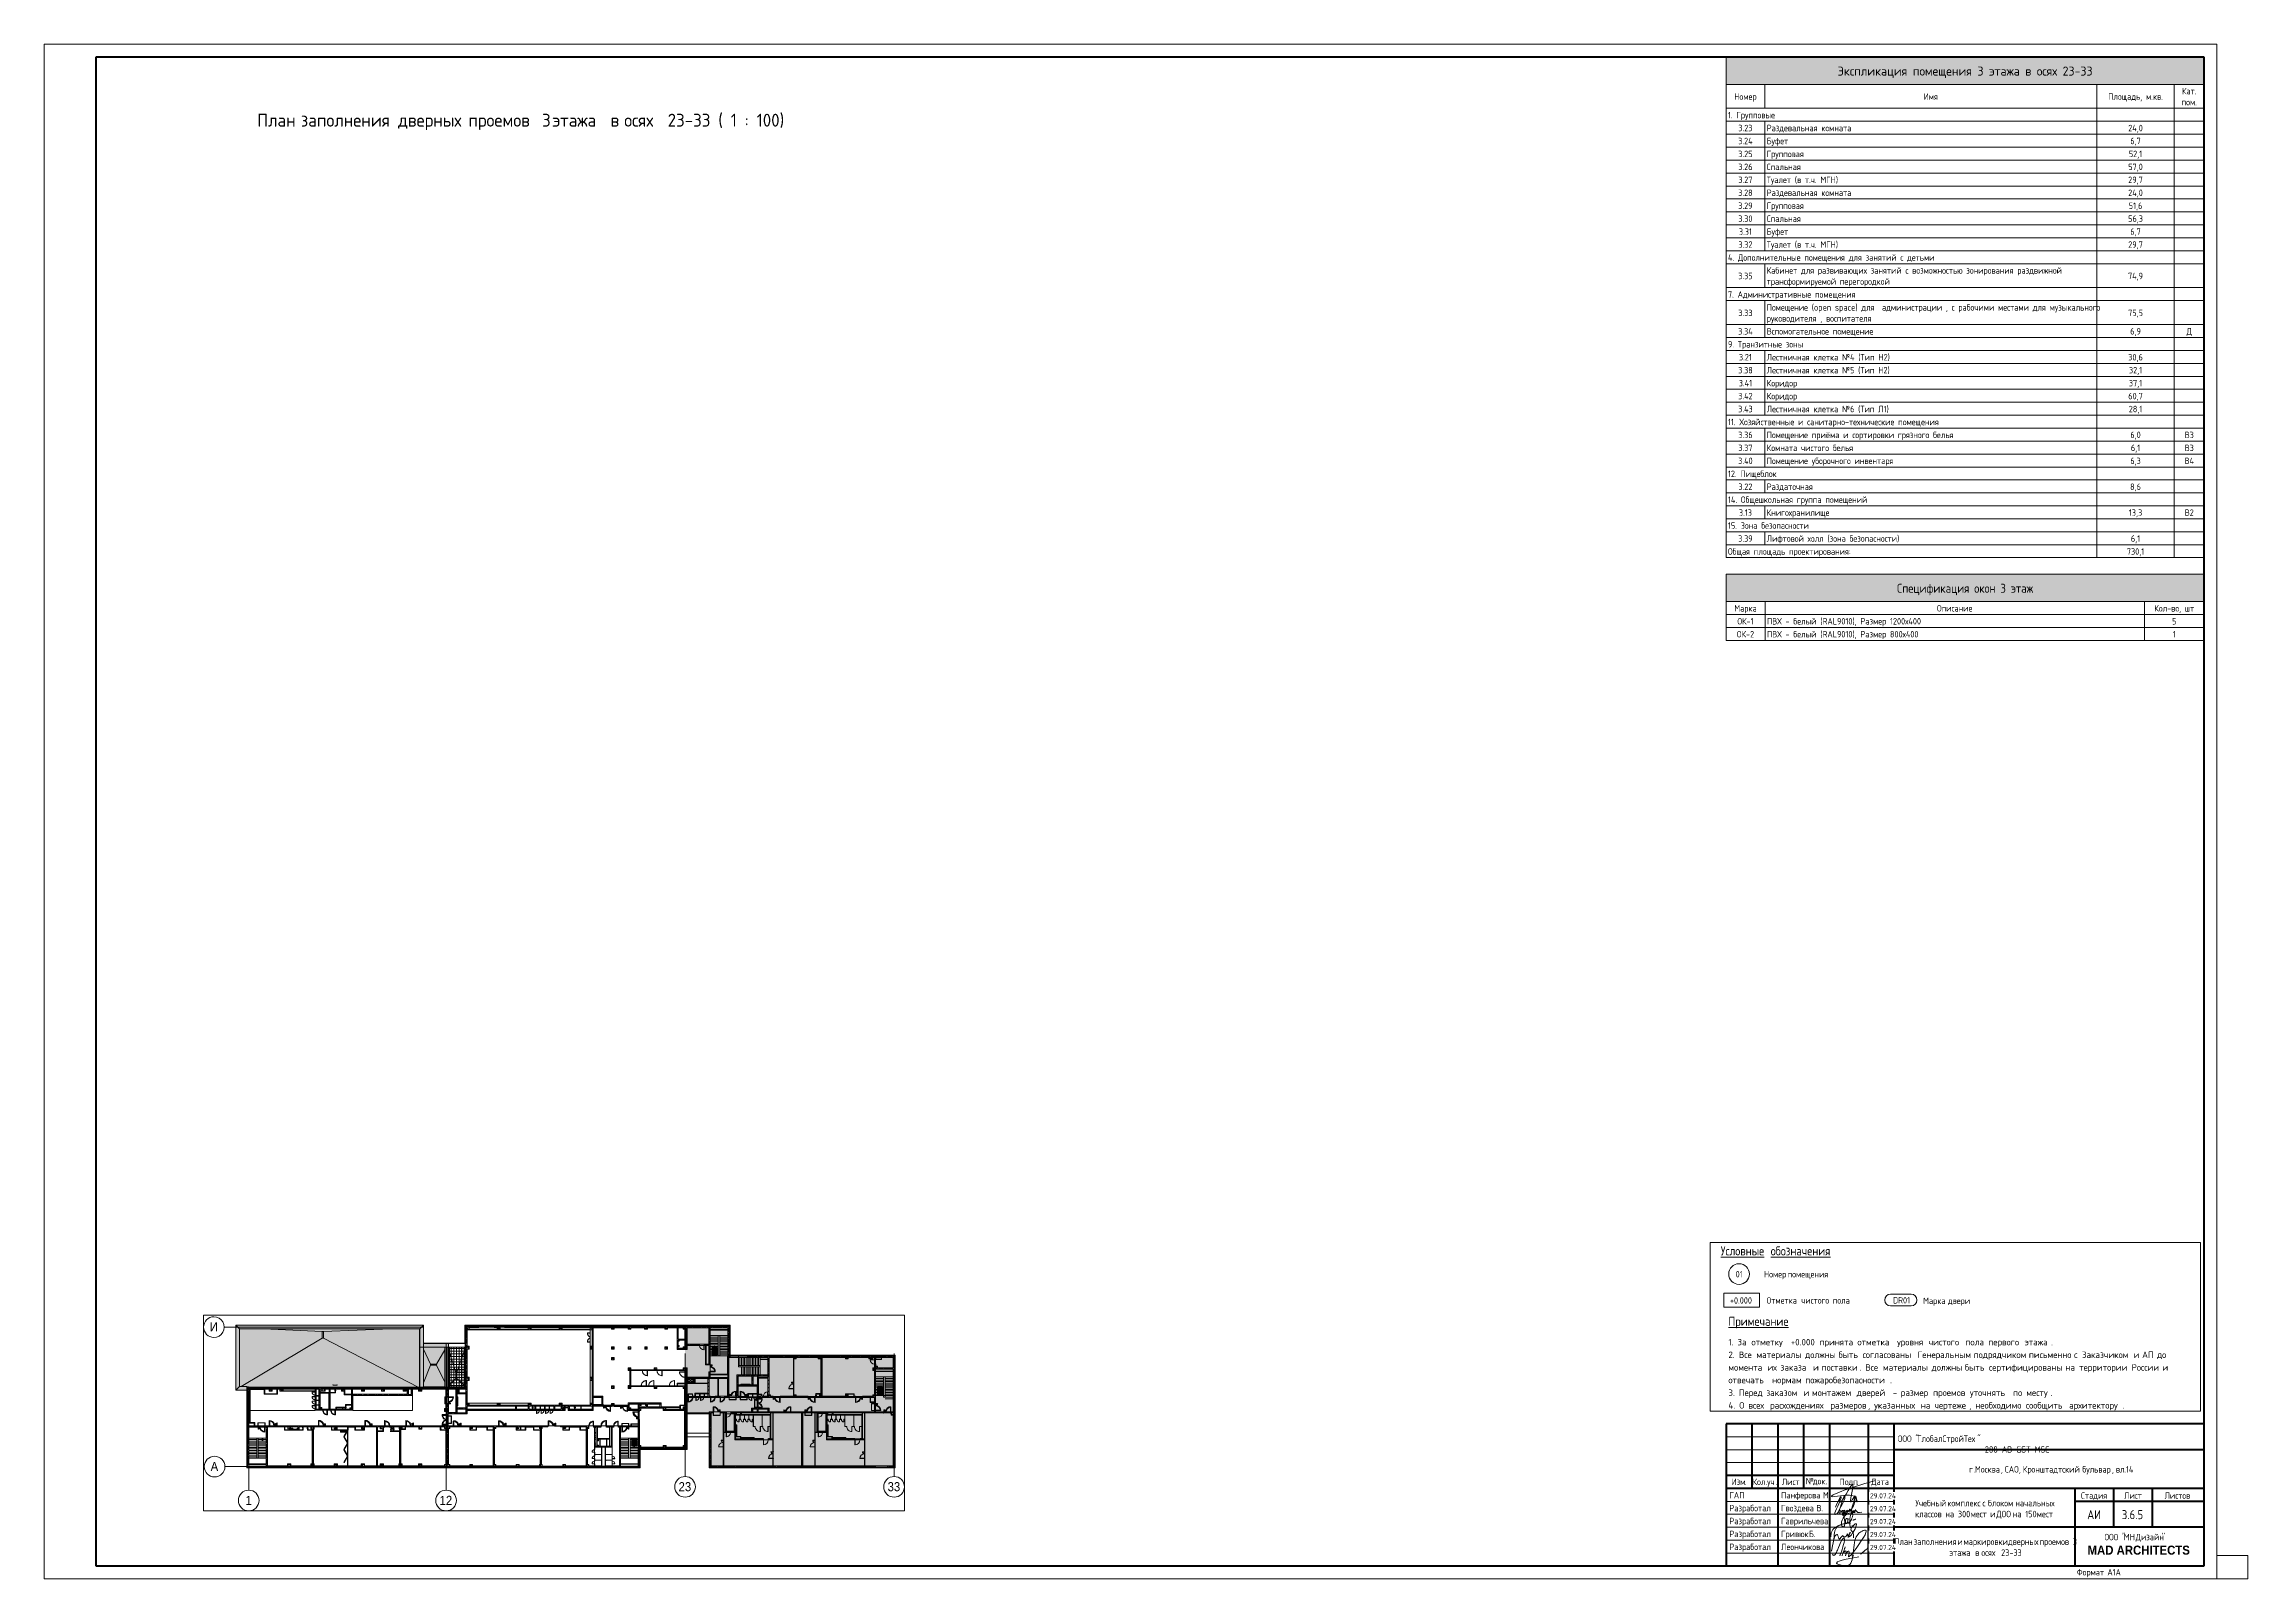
# Paper-space layout 'Layout1' of a CAD drawing. Header units: millimetres. Extents: x -841 to 12, y 0 to 594.
# The model-space entities are those that its viewports show. They can reach past a viewport. Long polylines and large blocks are cut down to what shows.
import ezdxf

# ---------------------------------------------------------------- set-up
doc = ezdxf.new("R2010")
doc.units = ezdxf.units.MM
doc.linetypes.add('200_ШТРИХ__ш1_п0_6_', pattern=[800, 500, -300])
doc.linetypes.add('Осевая', pattern=[3175, 635, -476.25, 1587.5, -476.25])
for name, color, linetype, lineweight in [('A-ANNO-NOTE', 7, 'Continuous', 9), ('A-DETL', 7, 'Continuous', 9), ('A-DETL-2', 7, 'Continuous', 5), ('A-DETL-MBND-1', 7, '200_ШТРИХ__ш1_п0_6_', 9), ('A-DOOR-7', 7, 'Continuous', 5), ('A-GENM', 7, 'Continuous', 5), ('A-GLAZ-3', 7, 'Continuous', 5), ('A-GLAZ-CURT-2', 7, 'Continuous', 5), ('A-GLAZ-CWMG-2', 7, 'Continuous', 5), ('A-ROOF', 7, 'Continuous', 5), ('A-ROOF-PATT', 7, 'Continuous', 5), ('A-WALL', 7, 'Continuous', 9), ('A-WALL-2', 7, 'Continuous', 5), ('G-ANNO-LEGN', 7, 'Continuous', 9), ('G-ANNO-SCHD', 7, 'Continuous', 9), ('G-ANNO-TEXT', 7, 'Continuous', 9), ('G-ANNO-TTLB', 7, 'Continuous', 9), ('I-WALL-2', 7, 'Continuous', 5), ('S-COLS-1', 7, 'Continuous', 5), ('S-STRS-2', 7, 'Continuous', 5), ('Оси', 7, 'Continuous', 9), ('Оси-1', 7, 'Continuous', 20), ('Оси-2', 7, 'Осевая', 9)]:
    doc.layers.add(name, color=color, linetype=linetype, lineweight=lineweight)
for name, color, linetype, lineweight, true_color in [('A-DETL-1', 7, 'Continuous', 5, 0x737373), ('A-DETL-GENF-3', 7, 'Continuous', 5, 0xaaaaaa), ('A-DETL-GENF-4', 7, 'Continuous', 5, 0xe2e2e2), ('A-DETL-GENF-5', 7, 'Continuous', 5, 0xb7b7b7), ('A-DOOR-4', 7, 'Continuous', 5, 0xb7b7b7), ('A-DOOR-5', 7, 'Continuous', 5, 0xe2e2e2), ('A-DOOR-6', 7, 'Continuous', 5, 0xaaaaaa), ('A-DOOR-8', 7, 'Continuous', 5, 0x737373), ('A-DOOR-FRAM-4', 7, 'Continuous', 5, 0xe2e2e2), ('A-DOOR-FRAM-5', 7, 'Continuous', 5, 0xb7b7b7), ('A-DOOR-FRAM-6', 7, 'Continuous', 5, 0xaaaaaa), ('A-FLOR-1', 7, 'Continuous', 5, 0xb7b7b7), ('A-FLOR-2', 7, 'Continuous', 5, 0xaaaaaa), ('A-GENM-1', 7, 'Continuous', 5, 0x737373), ('A-GENM-2', 7, 'Continuous', 5, 0xe2ddcd), ('A-GLAZ-2', 7, 'Continuous', 5, 0x737373), ('A-GLAZ-CURT-3', 7, 'Continuous', 5, 0x737373), ('A-GLAZ-CWMG-3', 7, 'Continuous', 5, 0x737373), ('A-GLAZ-CWMG-4', 7, 'Continuous', 5, 0x383e42), ('A-WALL-3', 7, 'Continuous', 5, 0x737373), ('A-WALL-4', 7, 'Continuous', 9, 0x737373), ('I-WALL-1', 7, 'Continuous', 9, 0xe7e7e7), ('I-WALL-3', 7, 'Continuous', 5, 0x737373), ('I-WALL-4', 7, 'Continuous', 5, 0x787878), ('M-EQPM-1', 7, 'Continuous', 5, 0x737373), ('S-COLS-2', 7, 'Continuous', 5, 0x737373), ('S-STRS-3', 7, 'Continuous', 5, 0x737373)]:
    doc.layers.add(name, color=color, linetype=linetype, lineweight=lineweight, true_color=true_color)
doc.layers.add('A-DETL-GENF-2', color=7, linetype='Continuous', lineweight=9, true_color=0xc0c0c0, transparency=0.4)
doc.layers.add('G-ANNO-NPLT', color=7, linetype='Continuous', plot=False)
doc.styles.add('Arial_1', font='arial.ttf', dxfattribs={"width": 0.9, "height": 1750})
doc.styles.add('Arial_B', font='', dxfattribs={"width": 0.9, "height": 3.5})
doc.styles.add('GOST Common_3', font='GOST_Common.ttf', dxfattribs={"width": 0.9, "height": 3.5})
doc.styles.add('GOST Common_4', font='GOST_Common.ttf', dxfattribs={"width": 0.9, "height": 2.5})
doc.styles.add('GOST Common_5', font='GOST_Common.ttf', dxfattribs={"height": 3.5})
doc.styles.add('GOST Common_6', font='GOST_Common.ttf', dxfattribs={"height": 5})
doc.styles.add('GOST Common_7', font='GOST_Common.ttf', dxfattribs={"width": 0.9, "height": 2})
doc.styles.add('ISOCPEUR_1', font='isocpeur.ttf', dxfattribs={"width": 0.9, "height": 2.5})
doc.styles.add('ISOCPEUR_2', font='isocpeur.ttf', dxfattribs={"height": 2.5})
doc.styles.get('Arial_B').set_extended_font_data('Arial', bold=True)
pattern_1 = [(45, (147806.5, 0), (-285.1231, 285.1231), []), (45, (148091.6, 0), (-285.1231, 285.1231), [504.031, -100.806, 16.764, -84.042])]
pattern_2 = [(45, (-84450, -22950), (-285.1231, 285.1231), []), (45, (-84164.88, -22950), (-285.1231, 285.1231), [504.031, -100.806, 16.764, -84.042])]
pattern_3 = [(135, (147806.5, 0), (-176.7767, -176.7767), [])]
pattern_4 = [(135, (147806.5, 0), (-353.5534, -353.5534), [])]
pattern_5 = [(45, (147806.5, 0), (-353.5534, 353.5534), []), (135, (147806.5, 0), (-353.5534, -353.5534), [])]
pattern_6 = [(45, (147806.5, 0), (-176.7767, 176.7767), [])]
pattern_7 = [(135, (1826.41, 164.685), (-14.14214, -14.14214), []), (225, (1826.41, 164.685), (14.14214, -14.14214), [])]
pattern_8 = [(45, (-296.384, 164.685), (-14.1421, 14.1421), []), (135, (-296.384, 164.685), (-14.1421, -14.1421), [])]
pattern_9 = [(135, (147806.5, 0), (-377.1708, -377.1708), [533.4, -88.9, 17.78, -88.9]), (135, (147806.5, 376.94), (-377.1708, -377.1708), []), (50, (147806.5, 0), (637.6445, -55.7866), [66.675, -733.425]), (355, (147806.5, 0), (-123.3494, 668.6992), [53.34, -586.74]), (100.451, (147859.6, -4.65), (514.299, 612.908), [56.665, -623.315]), (46.184, (147806.5, 177.8), (948.7764, -147.1497), [100.012, -1100.137]), (96.636, (147885.6, 165.5), (830.909, 865.997), [84.998, -934.973]), (351.184, (147806.5, 177.8), (830.918, 865.988), [80.01, -880.11]), (21, (147895.4, 133.35), (530.6506, -357.9283), [66.675, -733.425]), (326, (147895.4, 133.35), (216.308, 644.6585), [53.34, -586.74]), (71.451, (147939.6, 103.5), (746.9596, 286.7243), [56.665, -623.315]), (37.5, (147806.5, 0), (10.81053, 295.9426), [16.764, -562.864, 16.764, -578.866, -588.962]), (37.5, (147806.5, 0), (10.81053, 295.9426), [-1175.258, 16.764, -572.198]), (7.5, (147806.5, 0), (233.8692, 350.63175), [16.764, -322.834, 16.764, -549.529, -224.472]), (7.5, (147806.5, 0), (233.8692, 350.63175), [-905.891, 16.764, -207.708]), (327.5, (147608.24, 0), (474.5678, -20.0513), [16.764, -205.486, 16.764, -676.656, -920.115]), (327.5, (147608.24, 0), (474.5678, -20.0513), [-915.67, 16.764, -903.351]), (317.5, (147519.34, 0), (518.4522, 88.9934), [16.764, -272.161, 16.764, -443.738, -653.415]), (317.5, (147519.34, 0), (518.4522, 88.9934), [-749.427, 16.764, -636.651])]
pattern_10 = [(135, (1826.41, 174.685), (-14.14214, -14.14214), []), (225, (1826.41, 174.685), (14.14214, -14.14214), [])]
pattern_11 = [(45, (-296.384, 174.685), (-14.1421, 14.1421), []), (135, (-296.384, 174.685), (-14.1421, -14.1421), [])]
pattern_12 = [(135, (1751.41, 174.685), (-14.14214, -14.14214), []), (225, (1751.41, 174.685), (14.14214, -14.14214), [])]
pattern_13 = [(45, (-371.384, 174.685), (-14.1421, 14.1421), []), (135, (-371.384, 174.685), (-14.1421, -14.1421), [])]
pattern_14 = [(45, (147806.5, 0), (-427.6843, 427.6843), []), (45, (148091.6, 0), (-427.6843, 427.6843), [])]
pattern_15 = [(135, (1826.41, 104.685), (-14.14214, -14.14214), []), (225, (1826.41, 104.685), (14.14214, -14.14214), [])]
pattern_16 = [(45, (-296.384, 104.685), (-14.1421, 14.1421), []), (135, (-296.384, 104.685), (-14.1421, -14.1421), [])]
pattern_17 = [(135, (1576.41, 164.685), (-14.14214, -14.14214), []), (225, (1576.41, 164.685), (14.14214, -14.14214), [])]
pattern_18 = [(45, (-546.384, 164.685), (-14.1421, 14.1421), []), (135, (-546.384, 164.685), (-14.1421, -14.1421), [])]
pattern_19 = [(135, (1951.41, 164.685), (-14.14214, -14.14214), []), (225, (1951.41, 164.685), (14.14214, -14.14214), [])]
pattern_20 = [(45, (-171.384, 164.685), (-14.1421, 14.1421), []), (135, (-171.384, 164.685), (-14.1421, -14.1421), [])]
pattern_21 = [(45, (-84450, -18850), (-285.1231, 285.1231), []), (45, (-84164.88, -18850), (-285.1231, 285.1231), [504.031, -100.806, 16.764, -84.042])]
pattern_22 = [(45, (147806.5, 0), (-530.33, 530.33), []), (135, (147806.5, 0), (-530.33, -530.33), [])]

psp = doc.layouts.get("Layout1")

# ---------------------------------------------------------------- texts
at = {"layer": 'G-ANNO-SCHD', "line_spacing_factor": 1.022761}
for s, insert, char_height, width, attachment_point, style in [('Экспликация помещения 3 этажа в осях 23-33', (-97.46, 585.3), 3.5, 119.6956, 2, 'GOST Common_5'), ('Номер', (-182.5, 574.92), 2.5, 9.896, 2, 'GOST Common_4'), ('Имя', (-110.75, 574.92), 2.5, 6.1548, 2, 'GOST Common_4'), ('Площадь, м.кв.', (-31.5, 574.92), 2.5, 23.8349, 2, 'GOST Common_4'), ('Кат.\\Pпом.', (-10.71, 577.05), 2.5, 7.5125, 2, 'GOST Common_4'), ('1. Групповые', (-189.25, 567.77), 2.5, 20.2144, 1, 'GOST Common_4'), ('3.24', (-182.5, 557.75), 2.5, 6.6979, 2, 'GOST Common_4'), ('3.23', (-182.5, 562.76), 2.5, 6.4264, 2, 'GOST Common_4'), ('Раздевальная комната', (-174.25, 562.76), 2.5, 38.7996, 1, 'GOST Common_4'), ('Буфет', (-174.25, 557.75), 2.5, 10.7106, 1, 'GOST Common_4'), ('24,0', (-31.5, 562.76), 2.5, 6.8186, 2, 'GOST Common_4'), ('6,7', (-31.5, 557.75), 2.5, 4.6765, 2, 'GOST Common_4'), ('3.25', (-182.5, 552.74), 2.5, 6.4264, 2, 'GOST Common_4'), ('3.26', (-182.5, 547.73), 2.5, 6.4264, 2, 'GOST Common_4'), ('Спальная', (-174.25, 547.73), 2.5, 15.5078, 1, 'GOST Common_4'), ('Групповая', (-174.25, 552.74), 2.5, 17.1068, 1, 'GOST Common_4'), ('57,0', (-31.5, 547.73), 2.5, 6.5471, 2, 'GOST Common_4'), ('52,1', (-31.5, 552.74), 2.5, 6.0341, 2, 'GOST Common_4'), ('3.28', (-182.5, 537.71), 2.5, 6.4264, 2, 'GOST Common_4'), ('3.27', (-182.5, 542.72), 2.5, 6.4264, 2, 'GOST Common_4'), ('Туалет (в т.ч. МГН)', (-174.25, 542.72), 2.5, 31.4983, 1, 'GOST Common_4'), ('Раздевальная комната', (-174.25, 537.71), 2.5, 38.7996, 1, 'GOST Common_4'), ('29,7', (-31.5, 542.72), 2.5, 6.5471, 2, 'GOST Common_4'), ('24,0', (-31.5, 537.71), 2.5, 6.8186, 2, 'GOST Common_4'), ('3.29', (-182.5, 532.69), 2.5, 6.4264, 2, 'GOST Common_4'), ('Групповая', (-174.25, 532.69), 2.5, 17.1068, 1, 'GOST Common_4'), ('51,6', (-31.5, 532.69), 2.5, 6.0341, 2, 'GOST Common_4'), ('3.30', (-182.5, 527.68), 2.5, 6.4264, 2, 'GOST Common_4'), ('3.31', (-182.5, 522.67), 2.5, 5.9135, 2, 'GOST Common_4'), ('Спальная', (-174.25, 527.68), 2.5, 15.5078, 1, 'GOST Common_4'), ('Буфет', (-174.25, 522.67), 2.5, 10.7106, 1, 'GOST Common_4'), ('56,3', (-31.5, 527.68), 2.5, 6.5471, 2, 'GOST Common_4'), ('6,7', (-31.5, 522.67), 2.5, 4.6765, 2, 'GOST Common_4'), ('4. Дополнительные помещения для занятий с детьми', (-189.25, 512.65), 2.5, 87.103, 1, 'GOST Common_4'), ('3.32', (-182.5, 517.66), 2.5, 6.4264, 2, 'GOST Common_4'), ('Туалет (в т.ч. МГН)', (-174.25, 517.66), 2.5, 31.4983, 1, 'GOST Common_4'), ('29,7', (-31.5, 517.66), 2.5, 6.5471, 2, 'GOST Common_4'), ('3.35', (-182.5, 505.51), 2.5, 6.4264, 2, 'GOST Common_4'), ('Кабинет для развивающих занятий с возможностью зонирования раздвижной\\Pтрансформируемой перегородкой', (-174.25, 507.64), 2.5, 127.9843, 1, 'GOST Common_4'), ('74,9', (-31.5, 505.51), 2.5, 6.8186, 2, 'GOST Common_4'), ('7. Административные помещения', (-189.25, 498.36), 2.5, 54.6091, 1, 'GOST Common_4'), ('3.33', (-182.5, 491.22), 2.5, 6.4264, 2, 'GOST Common_4'), ('Помещение (open space) для  администрации , с рабочими местами для музыкального\\Pруководителя , воспитателя', (-174.25, 493.35), 2.5, 139.6001, 1, 'GOST Common_4'), ('75,5', (-31.5, 491.22), 2.5, 6.5471, 2, 'GOST Common_4'), ('9. Транзитные зоны', (-189.25, 479.07), 2.5, 32.1318, 1, 'GOST Common_4'), ('3.34', (-182.5, 484.08), 2.5, 6.6979, 2, 'GOST Common_4'), ('Вспомогательное помещение', (-174.25, 484.08), 2.5, 48.0318, 1, 'GOST Common_4'), ('6,9', (-31.5, 484.08), 2.5, 4.6765, 2, 'GOST Common_4'), ('\\fGOST Common|b0|i0|c204|p34|;\\W.9;Д', (-10.71, 484.08), 2.5, 2.4137, 2, 'GOST Common_4'), ('3.21', (-182.5, 474.06), 2.5, 5.9135, 2, 'GOST Common_4'), ('Лестничная клетка №4 (Тип Н2)', (-174.25, 474.06), 2.5, 52.7686, 1, 'GOST Common_4'), ('Лестничная клетка №5 (Тип Н2)', (-174.25, 469.04), 2.5, 52.4971, 1, 'GOST Common_4'), ('30,6', (-31.5, 474.06), 2.5, 6.5471, 2, 'GOST Common_4'), ('3.38', (-182.5, 469.04), 2.5, 6.4264, 2, 'GOST Common_4'), ('3.41', (-182.5, 464.03), 2.5, 6.185, 2, 'GOST Common_4'), ('Коридор', (-174.25, 464.03), 2.5, 13.3656, 1, 'GOST Common_4'), ('37,1', (-31.5, 464.03), 2.5, 6.0341, 2, 'GOST Common_4'), ('32,1', (-31.5, 469.04), 2.5, 6.0341, 2, 'GOST Common_4'), ('3.43', (-182.5, 454.01), 2.5, 6.6979, 2, 'GOST Common_4'), ('3.42', (-182.5, 459.02), 2.5, 6.6979, 2, 'GOST Common_4'), ('Лестничная клетка №6 (Тип Л1)', (-174.25, 454.01), 2.5, 51.9842, 1, 'GOST Common_4'), ('Коридор', (-174.25, 459.02), 2.5, 13.3656, 1, 'GOST Common_4'), ('60,7', (-31.5, 459.02), 2.5, 6.5471, 2, 'GOST Common_4'), ('28,1', (-31.5, 454.01), 2.5, 6.0341, 2, 'GOST Common_4'), ('11. Хозяйственные и санитарно-технические помещения', (-189.25, 449), 2.5, 92.8052, 1, 'GOST Common_4'), ('3.36', (-182.5, 443.99), 2.5, 6.4264, 2, 'GOST Common_4'), ('Помещение приёма и сортировки грязного белья', (-174.25, 443.99), 2.5, 79.7111, 1, 'GOST Common_4'), ('6,0', (-31.5, 443.99), 2.5, 4.6765, 2, 'GOST Common_4'), ('В3', (-10.71, 443.99), 2.5, 4.0127, 2, 'GOST Common_4'), ('3.37', (-182.5, 438.98), 2.5, 6.4264, 2, 'GOST Common_4'), ('Комната чистого белья', (-174.25, 438.98), 2.5, 39.3427, 1, 'GOST Common_4'), ('6,1', (-31.5, 438.98), 2.5, 4.1636, 2, 'GOST Common_4'), ('В3', (-10.71, 438.98), 2.5, 4.0127, 2, 'GOST Common_4'), ('12. Пищеблок', (-189.25, 428.95), 2.5, 21.029, 1, 'GOST Common_4'), ('3.40', (-182.5, 433.96), 2.5, 6.6979, 2, 'GOST Common_4'), ('Помещение уборочного инвентаря', (-174.25, 433.96), 2.5, 56.4193, 1, 'GOST Common_4'), ('6,3', (-31.5, 433.96), 2.5, 4.6765, 2, 'GOST Common_4'), ('В4', (-10.71, 433.96), 2.5, 4.2842, 2, 'GOST Common_4'), ('14. Общешкольная группа помещений', (-189.25, 418.93), 2.5, 60.8846, 1, 'GOST Common_4'), ('3.22', (-182.5, 423.94), 2.5, 6.4264, 2, 'GOST Common_4'), ('Раздаточная', (-174.25, 423.94), 2.5, 22.085, 1, 'GOST Common_4'), ('8,6', (-31.5, 423.94), 2.5, 4.6765, 2, 'GOST Common_4'), ('3.13', (-182.5, 413.92), 2.5, 5.9135, 2, 'GOST Common_4'), ('Книгохранилище', (-174.25, 413.92), 2.5, 27.5459, 1, 'GOST Common_4'), ('13,3', (-31.5, 413.92), 2.5, 6.0341, 2, 'GOST Common_4'), ('В2', (-10.71, 413.92), 2.5, 4.0127, 2, 'GOST Common_4'), ('15. Зона безопасности', (-189.25, 408.91), 2.5, 36.4764, 1, 'GOST Common_4'), ('3.39', (-182.5, 403.89), 2.5, 6.4264, 2, 'GOST Common_4'), ('Лифтовой холл (зона безопасности)', (-174.25, 403.89), 2.5, 59.0743, 1, 'GOST Common_4'), ('6,1', (-31.5, 403.89), 2.5, 4.1636, 2, 'GOST Common_4'), ('Общая площадь проектирования:', (-189.25, 398.88), 2.5, 54.5789, 1, 'GOST Common_4'), ('730,1', (-31.5, 398.88), 2.5, 7.9047, 2, 'GOST Common_4'), ('Спецификация окон 3 этаж', (-97.47, 385.14), 3.5, 62.7198, 2, 'GOST Common_3'), ('Марка', (-182.46, 376.89), 2.5, 10.4391, 2, 'GOST Common_4'), ('Описание', (-101.5, 376.89), 2.5, 15.2664, 2, 'GOST Common_4'), ('Кол-во, шт', (-16.52, 376.89), 2.5, 18.193, 2, 'GOST Common_4'), ('ОК-2', (-182.46, 366.86), 2.5, 8.0254, 2, 'GOST Common_4'), ('ОК-1', (-182.46, 371.87), 2.5, 7.5125, 2, 'GOST Common_4'), ('ПВХ - белый (RAL9010), Размер 1200х400', (-174.16, 371.87), 2.5, 66.0136, 1, 'GOST Common_4'), ('ПВХ - белый (RAL9010), Размер 800х400', (-174.16, 366.86), 2.5, 64.6559, 1, 'GOST Common_4'), ('\\fGOST Common|b0|i0|c204|p34|;\\W.9;5', (-16.52, 371.87), 2.5, 1.8706, 2, 'GOST Common_4'), ('\\fGOST Common|b0|i0|c204|p34|;\\W.9;1', (-16.52, 366.86), 2.5, 1.3577, 2, 'GOST Common_4')]:
    psp.add_mtext(s, dxfattribs=dict(at, insert=insert, char_height=char_height, width=width, attachment_point=attachment_point, style=style))
at = {"layer": 'G-ANNO-TTLB', "attachment_point": 1}
for s, insert, char_height, width, style in [('План', (-758.53, 567.04), 5, 18.4388, 'GOST Common_6'), ('\\fGOST Common|b0|i0|c204|p34|; ', (-743.32, 567.04), 5, 2.0844, 'GOST Common_6'), ('заполнения', (-741.6, 567.04), 5, 43.5316, 'GOST Common_6'), ('\\fGOST Common|b0|i0|c204|p34|; ', (-705.68, 567.04), 5, 2.0844, 'GOST Common_6'), ('дверных', (-703.96, 567.04), 5, 30.865, 'GOST Common_6'), ('\\fGOST Common|b0|i0|c204|p34|; ', (-678.49, 567.04), 5, 2.0844, 'GOST Common_6'), ('проемов', (-676.77, 567.04), 5, 30.865, 'GOST Common_6'), (' 3 ', (-651.31, 567.04), 5, 8.4979, 'GOST Common_6'), ('этажа', (-644.3, 567.04), 5, 25.2532, 'GOST Common_6'), ('\\fGOST Common|b0|i0|c204|p34|; ', (-623.46, 567.04), 5, 2.0844, 'GOST Common_6'), ('\\fGOST Common|b0|i0|c204|p34|;в', (-621.74, 567.04), 5, 4.3291, 'GOST Common_6'), ('\\fGOST Common|b0|i0|c204|p34|; ', (-618.17, 567.04), 5, 2.0844, 'GOST Common_6'), ('осях', (-616.45, 567.04), 5, 16.6751, 'GOST Common_6'), (' 23-33 ( 1 : 100)', (-602.69, 567.04), 5, 53.7932, 'GOST Common_6'), ('ООО', (-123.53, 55.52), 2.5, 6.4937, 'GOST Common_4'), (' "', (-118.17, 55.52), 2.5, 2.5975, 'GOST Common_4'), ('ГлобалСтройТех', (-116.03, 55.52), 2.5, 28.2114, 'GOST Common_4'), ('"                                                                               288-AB-GST-MSC', (-92.75, 55.52), 2.5, 105.1974, 'GOST Common_4'), ('\\fGOST Common|b0|i0|c204|p34|;\\W.9;г', (-95.9, 43.66), 2.5, 1.9481, 'GOST Common_4'), ('Москва', (-93.64, 43.66), 2.5, 12.1215, 'GOST Common_4'), ('САО', (-82.09, 43.66), 2.5, 6.5658, 'GOST Common_4'), ('Кронштадтский', (-75.12, 43.66), 2.5, 26.9848, 'GOST Common_4'), ('\\fGOST Common|b0|i0|c204|p34|;\\W.9; ', (-52.86, 43.66), 2.5, 0.938, 'GOST Common_4'), ('бульвар', (-52.08, 43.66), 2.5, 13.8532, 'GOST Common_4'), ('вл', (-39.11, 43.66), 2.5, 3.8962, 'GOST Common_4'), ('.14', (-35.89, 43.66), 2.5, 4.3291, 'GOST Common_4'), ('\\fGOST Common|b0|i0|c204|p34|;\\W.9;.', (-94.29, 43.66), 2.5, 0.7937, 'GOST Common_4'), (', ', (-83.64, 43.66), 2.5, 1.8759, 'GOST Common_4'), (', ', (-76.67, 43.66), 2.5, 1.8759, 'GOST Common_4'), (', ', (-40.65, 43.66), 2.5, 1.8759, 'GOST Common_4'), ('Учебный', (-116.7, 30.59), 2.5, 14.0696, 'GOST Common_4'), ('классов', (-116.82, 26.36), 2.5, 13.2759, 'GOST Common_4'), ('\\fGOST Common|b0|i0|c204|p34|;\\W.9; ', (-105.87, 26.36), 2.5, 0.938, 'GOST Common_4'), ('\\fGOST Common|b0|i0|c204|p34|;\\W.9; ', (-105.1, 30.59), 2.5, 0.938, 'GOST Common_4'), ('на', (-105.1, 26.36), 2.5, 4.1127, 'GOST Common_4'), ('комплекс', (-104.32, 30.59), 2.5, 15.5127, 'GOST Common_4'), (' 300 ', (-101.7, 26.36), 2.5, 7.7203, 'GOST Common_4'), ('мест', (-95.33, 26.36), 2.5, 8.2253, 'GOST Common_4'), ('\\fGOST Common|b0|i0|c204|p34|;\\W.9; ', (-91.52, 30.59), 2.5, 0.938, 'GOST Common_4'), ('\\fGOST Common|b0|i0|c204|p34|;\\W.9;с', (-90.75, 30.59), 2.5, 1.6595, 'GOST Common_4'), ('\\fGOST Common|b0|i0|c204|p34|;\\W.9; ', (-89.38, 30.59), 2.5, 0.938, 'GOST Common_4'), ('\\fGOST Common|b0|i0|c204|p34|;\\W.9; ', (-88.55, 26.36), 2.5, 0.938, 'GOST Common_4'), ('блоком', (-88.61, 30.59), 2.5, 11.9051, 'GOST Common_4'), ('\\fGOST Common|b0|i0|c204|p34|;\\W.9;и', (-87.77, 26.36), 2.5, 1.9481, 'GOST Common_4'), ('\\fGOST Common|b0|i0|c204|p34|;\\W.9; ', (-86.17, 26.36), 2.5, 0.938, 'GOST Common_4'), ('ДОО', (-85.39, 26.36), 2.5, 6.7823, 'GOST Common_4'), ('\\fGOST Common|b0|i0|c204|p34|;\\W.9; ', (-79.8, 26.36), 2.5, 0.938, 'GOST Common_4'), ('на', (-79.02, 26.36), 2.5, 4.1127, 'GOST Common_4'), ('\\fGOST Common|b0|i0|c204|p34|;\\W.9; ', (-78.78, 30.59), 2.5, 0.938, 'GOST Common_4'), ('начальных', (-78.01, 30.59), 2.5, 18.1823, 'GOST Common_4'), (' 150 ', (-75.63, 26.36), 2.5, 7.143, 'GOST Common_4'), ('мест', (-69.73, 26.36), 2.5, 8.2253, 'GOST Common_4'), ('АИ', (-50.19, 26.62), 3.5, 6.5658, 'GOST Common_3'), ('3.6.5', (-36.8, 26.62), 3.5, 10.462, 'GOST Common_3'), ('План', (-124.92, 15.66), 2.5, 8.2253, 'GOST Common_4'), ('\\fGOST Common|b0|i0|c204|p34|;\\W.9; ', (-118.13, 15.66), 2.5, 0.938, 'GOST Common_4'), ('заполнения', (-117.36, 15.66), 2.5, 19.5532, 'GOST Common_4'), ('этажа', (-103.55, 11.42), 2.5, 11.1835, 'GOST Common_4'), ('\\fGOST Common|b0|i0|c204|p34|;\\W.9; ', (-101.23, 15.66), 2.5, 0.938, 'GOST Common_4'), ('\\fGOST Common|b0|i0|c204|p34|;\\W.9;и', (-100.45, 15.66), 2.5, 1.9481, 'GOST Common_4'), ('\\fGOST Common|b0|i0|c204|p34|;\\W.9; ', (-98.84, 15.66), 2.5, 0.938, 'GOST Common_4'), ('маркировки', (-98.07, 15.66), 2.5, 19.9139, 'GOST Common_4'), ('\\fGOST Common|b0|i0|c204|p34|;\\W.9; ', (-94.32, 11.42), 2.5, 0.938, 'GOST Common_4'), ('\\fGOST Common|b0|i0|c204|p34|;\\W.9;в', (-93.55, 11.42), 2.5, 1.9481, 'GOST Common_4'), ('\\fGOST Common|b0|i0|c204|p34|;\\W.9; ', (-91.94, 11.42), 2.5, 0.938, 'GOST Common_4'), ('осях', (-91.17, 11.42), 2.5, 7.5038, 'GOST Common_4'), (' 23-33', (-84.97, 11.42), 2.5, 10.6785, 'GOST Common_4'), ('\\fGOST Common|b0|i0|c204|p34|;\\W.9; ', (-81.64, 15.66), 2.5, 0.938, 'GOST Common_4'), ('дверных', (-80.87, 15.66), 2.5, 13.8532, 'GOST Common_4'), ('\\fGOST Common|b0|i0|c204|p34|;\\W.9; ', (-69.44, 15.66), 2.5, 0.938, 'GOST Common_4'), ('проемов', (-68.66, 15.66), 2.5, 13.8532, 'GOST Common_4'), (' 3', (-57.23, 15.66), 2.5, 2.8861, 'GOST Common_4')]:
    psp.add_mtext(s, dxfattribs=dict(at, insert=insert, char_height=char_height, width=width, style=style))

msp = doc.modelspace()

# ---------------------------------------------------------------- texts
at = {"layer": 'G-ANNO-TEXT', "attachment_point": 1}
for s, insert, char_height, width, style in [('\\LУсловные', (125433.12, 2451.77), 3.5, 22.1506, 'GOST Common_3'), ('\\L\\fGOST Common|b0|i0|c204|p34|;\\W.9;\\L ', (125451.39, 2451.77), 3.5, 1.2987, 'GOST Common_3'), ('\\Lобозначения', (125452.46, 2451.77), 3.5, 30.1595, 'GOST Common_3'), ('01', (125438.87, 2442.24), 2.5, 3.319, 'GOST Common_4'), ('Номер', (125449.82, 2442.24), 2.5, 10.1734, 'GOST Common_4'), ('\\fGOST Common|b0|i0|c204|p34|;\\W.9; ', (125458.21, 2442.24), 2.5, 0.938, 'GOST Common_4'), ('помещения', (125458.98, 2442.24), 2.5, 18.543, 'GOST Common_4'), ('+0.000', (125436.67, 2432.12), 2.5, 10.5342, 'GOST Common_4'), ('Отметка', (125450.87, 2432.12), 2.5, 15.2962, 'GOST Common_4'), ('\\fGOST Common|b0|i0|c204|p34|;\\W.9; ', (125463.49, 2432.12), 2.5, 0.938, 'GOST Common_4'), ('чистого', (125464.27, 2432.12), 2.5, 13.8532, 'GOST Common_4'), ('\\fGOST Common|b0|i0|c204|p34|;\\W.9; ', (125475.7, 2432.12), 2.5, 0.938, 'GOST Common_4'), ('пола', (125476.47, 2432.12), 2.5, 8.0089, 'GOST Common_4'), ('\\fGOST Common|b0|i0|c204|p34|;\\W.9; ', (125483.08, 2432.12), 2.5, 0.938, 'GOST Common_4'), ('DR01', (125499.78, 2432.16), 2.5, 7.6481, 'ISOCPEUR_1'), ('Марка', (125511.45, 2431.96), 2.5, 10.6785, 'GOST Common_4'), ('\\fGOST Common|b0|i0|c204|p34|;\\W.9; ', (125520.26, 2431.96), 2.5, 0.938, 'GOST Common_4'), ('двери', (125521.03, 2431.96), 2.5, 9.7405, 'GOST Common_4'), ('\\LПримечание', (125436.07, 2424.52), 3.5, 28.5, 'GOST Common_3'), ('1. ', (125436.07, 2415.97), 2.5, 4.2489, 'ISOCPEUR_2'), ('За', (125439.58, 2415.97), 2.5, 4.73, 'ISOCPEUR_2'), ('\\fISOCPEUR|b0|i0|c204|p34|; ', (125443.48, 2415.97), 2.5, 1.8439, 'ISOCPEUR_2'), ('отметку', (125445, 2415.97), 2.5, 16.5148, 'ISOCPEUR_2'), (' +0.000 ', (125458.63, 2415.97), 2.5, 15.3924, 'ISOCPEUR_2'), ('принята', (125471.33, 2415.97), 2.5, 15.9536, 'ISOCPEUR_2'), ('\\fISOCPEUR|b0|i0|c204|p34|; ', (125484.49, 2415.97), 2.5, 1.8439, 'ISOCPEUR_2'), ('отметка', (125486.01, 2415.97), 2.5, 16.7553, 'ISOCPEUR_2'), ('\\fISOCPEUR|b0|i0|c204|p34|; ', (125499.84, 2415.97), 2.5, 1.8439, 'ISOCPEUR_2'), ('уровня', (125501.36, 2415.97), 2.5, 12.9873, 'ISOCPEUR_2'), ('\\fISOCPEUR|b0|i0|c204|p34|; ', (125512.07, 2415.97), 2.5, 1.8439, 'ISOCPEUR_2'), ('чистого', (125513.59, 2415.97), 2.5, 15.3924, 'ISOCPEUR_2'), ('\\fISOCPEUR|b0|i0|c204|p34|; ', (125526.29, 2415.97), 2.5, 1.8439, 'ISOCPEUR_2'), ('пола', (125527.82, 2415.97), 2.5, 8.8987, 'ISOCPEUR_2'), ('\\fISOCPEUR|b0|i0|c204|p34|; ', (125535.16, 2415.97), 2.5, 1.8439, 'ISOCPEUR_2'), ('первого', (125536.68, 2415.97), 2.5, 15.1519, 'ISOCPEUR_2'), ('\\fISOCPEUR|b0|i0|c204|p34|; ', (125549.18, 2415.97), 2.5, 1.8439, 'ISOCPEUR_2'), ('этажа', (125550.7, 2415.97), 2.5, 12.4262, 'ISOCPEUR_2'), ('2. ', (125436.07, 2411.08), 2.5, 4.8903, 'ISOCPEUR_2'), ('Все', (125440.11, 2411.08), 2.5, 6.4135, 'ISOCPEUR_2'), ('\\fISOCPEUR|b0|i0|c204|p34|; ', (125445.4, 2411.08), 2.5, 1.8439, 'ISOCPEUR_2'), ('материалы', (125446.92, 2411.08), 2.5, 21.0042, 'ISOCPEUR_2'), ('\\fISOCPEUR|b0|i0|c204|p34|; ', (125449.63, 2406.18), 2.5, 1.8439, 'ISOCPEUR_2'), ('\\fISOCPEUR|b0|i0|c204|p34|; ', (125454.72, 2406.18), 2.5, 1.8439, 'ISOCPEUR_2'), ('заказа', (125456.25, 2406.18), 2.5, 13.3882, 'ISOCPEUR_2'), ('\\fISOCPEUR|b0|i0|c204|p34|; ', (125464.25, 2411.08), 2.5, 1.8439, 'ISOCPEUR_2'), ('должны', (125465.77, 2411.08), 2.5, 13.789, 'ISOCPEUR_2'), ('\\fISOCPEUR|b0|i0|c204|p34|; ', (125467.29, 2406.18), 2.5, 1.8439, 'ISOCPEUR_2'), ('\\fISOCPEUR|b0|i0|c204|p34|; ', (125470.6, 2406.18), 2.5, 1.8439, 'ISOCPEUR_2'), ('\\fISOCPEUR|b0|i0|c204|p34|; ', (125477.15, 2411.08), 2.5, 1.8439, 'ISOCPEUR_2'), ('быть', (125478.67, 2411.08), 2.5, 9.4599, 'ISOCPEUR_2'), ('\\fISOCPEUR|b0|i0|c204|p34|; ', (125486.47, 2411.08), 2.5, 1.8439, 'ISOCPEUR_2'), ('согласованы', (125488, 2411.08), 2.5, 23.8903, 'ISOCPEUR_2'), ('Все', (125489.05, 2406.18), 2.5, 6.4135, 'ISOCPEUR_2'), ('\\fISOCPEUR|b0|i0|c204|p34|; ', (125494.35, 2406.18), 2.5, 1.8439, 'ISOCPEUR_2'), ('\\fISOCPEUR|b0|i0|c204|p34|; ', (125507.71, 2411.08), 2.5, 1.8439, 'ISOCPEUR_2'), ('Генеральным', (125509.23, 2411.08), 2.5, 24.5316, 'ISOCPEUR_2'), ('\\fISOCPEUR|b0|i0|c204|p34|; ', (125513.2, 2406.18), 2.5, 1.8439, 'ISOCPEUR_2'), ('\\fISOCPEUR|b0|i0|c204|p34|; ', (125526.1, 2406.18), 2.5, 1.8439, 'ISOCPEUR_2'), ('быть', (125527.62, 2406.18), 2.5, 9.4599, 'ISOCPEUR_2'), ('\\fISOCPEUR|b0|i0|c204|p34|; ', (125529.47, 2411.08), 2.5, 1.8439, 'ISOCPEUR_2'), ('подрядчиком', (125530.99, 2411.08), 2.5, 24.0506, 'ISOCPEUR_2'), ('\\fISOCPEUR|b0|i0|c204|p34|; ', (125535.42, 2406.18), 2.5, 1.8439, 'ISOCPEUR_2'), ('сертифицированы', (125536.94, 2406.18), 2.5, 33.9915, 'ISOCPEUR_2'), ('\\fISOCPEUR|b0|i0|c204|p34|; ', (125550.83, 2411.08), 2.5, 1.8439, 'ISOCPEUR_2'), ('письменно', (125552.36, 2411.08), 2.5, 19.4008, 'ISOCPEUR_2'), ('\\fISOCPEUR|b0|i0|c204|p34|;.', (125560.95, 2415.97), 2.5, 0.8819, 'ISOCPEUR_2'), ('\\fISOCPEUR|b0|i0|c204|p34|; ', (125564.99, 2406.18), 2.5, 1.8439, 'ISOCPEUR_2'), ('\\fISOCPEUR|b0|i0|c204|p34|; ', (125568.36, 2411.08), 2.5, 1.8439, 'ISOCPEUR_2'), ('\\fISOCPEUR|b0|i0|c204|p34|;с', (125569.88, 2411.08), 2.5, 1.8439, 'ISOCPEUR_2'), ('\\fISOCPEUR|b0|i0|c204|p34|; ', (125570.28, 2406.18), 2.5, 1.8439, 'ISOCPEUR_2'), ('\\fISOCPEUR|b0|i0|c204|p34|; ', (125571.41, 2411.08), 2.5, 1.8439, 'ISOCPEUR_2'), ('Заказчиком', (125572.93, 2411.08), 2.5, 22.3671, 'ISOCPEUR_2'), ('\\fISOCPEUR|b0|i0|c204|p34|; ', (125590.59, 2406.18), 2.5, 1.8439, 'ISOCPEUR_2'), ('\\fISOCPEUR|b0|i0|c204|p34|; ', (125591.38, 2411.08), 2.5, 1.8439, 'ISOCPEUR_2'), ('России', (125592.11, 2406.18), 2.5, 12.5865, 'ISOCPEUR_2'), ('\\fISOCPEUR|b0|i0|c204|p34|;и', (125592.9, 2411.08), 2.5, 2.1646, 'ISOCPEUR_2'), ('\\fISOCPEUR|b0|i0|c204|p34|; ', (125594.69, 2411.08), 2.5, 1.8439, 'ISOCPEUR_2'), ('АП', (125596.21, 2411.08), 2.5, 5.1308, 'ISOCPEUR_2'), ('\\fISOCPEUR|b0|i0|c204|p34|; ', (125600.44, 2411.08), 2.5, 1.8439, 'ISOCPEUR_2'), ('до', (125601.96, 2411.08), 2.5, 4.3291, 'ISOCPEUR_2'), ('\\fISOCPEUR|b0|i0|c204|p34|; ', (125602.49, 2406.18), 2.5, 1.8439, 'ISOCPEUR_2'), ('\\fISOCPEUR|b0|i0|c204|p34|; ', (125605.54, 2411.08), 2.5, 1.8439, 'ISOCPEUR_2'), ('\\fISOCPEUR|b0|i0|c204|p34|; ', (125605.8, 2406.18), 2.5, 1.8439, 'ISOCPEUR_2'), ('отвечать', (125436.07, 2401.29), 2.5, 18.6793, 'ISOCPEUR_2'), ('момента', (125436.07, 2406.18), 2.5, 16.4346, 'ISOCPEUR_2'), ('их', (125451.15, 2406.18), 2.5, 4.3291, 'ISOCPEUR_2'), ('\\fISOCPEUR|b0|i0|c204|p34|; ', (125451.48, 2401.29), 2.5, 1.8439, 'ISOCPEUR_2'), ('нормам', (125453, 2401.29), 2.5, 13.7089, 'ISOCPEUR_2'), ('\\fISOCPEUR|b0|i0|c204|p34|; ', (125464.32, 2401.29), 2.5, 1.8439, 'ISOCPEUR_2'), ('пожаробезопасности', (125465.84, 2401.29), 2.5, 39.7637, 'ISOCPEUR_2'), ('\\fISOCPEUR|b0|i0|c204|p34|;и', (125468.81, 2406.18), 2.5, 2.1646, 'ISOCPEUR_2'), ('поставки', (125472.12, 2406.18), 2.5, 17.7975, 'ISOCPEUR_2'), ('. ', (125486.8, 2406.18), 2.5, 2.7257, 'ISOCPEUR_2'), ('материалы', (125495.87, 2406.18), 2.5, 21.0042, 'ISOCPEUR_2'), ('\\fISOCPEUR|b0|i0|c204|p34|;.', (125498.65, 2401.29), 2.5, 0.8819, 'ISOCPEUR_2'), ('должны', (125514.72, 2406.18), 2.5, 13.789, 'ISOCPEUR_2'), ('на', (125566.51, 2406.18), 2.5, 4.5696, 'ISOCPEUR_2'), ('территории', (125571.8, 2406.18), 2.5, 22.7679, 'ISOCPEUR_2'), ('\\fISOCPEUR|b0|i0|c204|p34|;и', (125604.02, 2406.18), 2.5, 2.1646, 'ISOCPEUR_2'), ('3. ', (125436.07, 2396.4), 2.5, 4.8903, 'ISOCPEUR_2'), ('4. ', (125436.07, 2391.5), 2.5, 5.1308, 'ISOCPEUR_2'), ('Перед', (125440.11, 2396.4), 2.5, 11.0633, 'ISOCPEUR_2'), ('\\fISOCPEUR|b0|i0|c204|p34|;О', (125440.3, 2391.5), 2.5, 2.4051, 'ISOCPEUR_2'), ('\\fISOCPEUR|b0|i0|c204|p34|; ', (125442.29, 2391.5), 2.5, 1.8439, 'ISOCPEUR_2'), ('всех', (125443.81, 2391.5), 2.5, 8.3376, 'ISOCPEUR_2'), ('\\fISOCPEUR|b0|i0|c204|p34|; ', (125449.23, 2396.4), 2.5, 1.8439, 'ISOCPEUR_2'), ('\\fISOCPEUR|b0|i0|c204|p34|; ', (125450.69, 2391.5), 2.5, 1.8439, 'ISOCPEUR_2'), ('заказом', (125450.76, 2396.4), 2.5, 15.5527, 'ISOCPEUR_2'), ('расхождениях', (125452.21, 2391.5), 2.5, 26.4557, 'ISOCPEUR_2'), ('\\fISOCPEUR|b0|i0|c204|p34|; ', (125463.59, 2396.4), 2.5, 1.8439, 'ISOCPEUR_2'), ('\\fISOCPEUR|b0|i0|c204|p34|;и', (125465.11, 2396.4), 2.5, 2.1646, 'ISOCPEUR_2'), ('\\fISOCPEUR|b0|i0|c204|p34|; ', (125466.9, 2396.4), 2.5, 1.8439, 'ISOCPEUR_2'), ('монтажем', (125468.42, 2396.4), 2.5, 19.1603, 'ISOCPEUR_2'), ('\\fISOCPEUR|b0|i0|c204|p34|; ', (125474.04, 2391.5), 2.5, 1.8439, 'ISOCPEUR_2'), ('размеров', (125475.56, 2391.5), 2.5, 17.6371, 'ISOCPEUR_2'), ('\\fISOCPEUR|b0|i0|c204|p34|; ', (125484.23, 2396.4), 2.5, 1.8439, 'ISOCPEUR_2'), ('дверей', (125485.75, 2396.4), 2.5, 12.9873, 'ISOCPEUR_2'), (', ', (125490.11, 2391.5), 2.5, 2.8861, 'ISOCPEUR_2'), ('указанных', (125492.49, 2391.5), 2.5, 20.0422, 'ISOCPEUR_2'), ('  - ', (125496.46, 2396.4), 2.5, 7.6962, 'ISOCPEUR_2'), ('размер', (125502.81, 2396.4), 2.5, 13.308, 'ISOCPEUR_2'), ('\\fISOCPEUR|b0|i0|c204|p34|; ', (125509.03, 2391.5), 2.5, 1.8439, 'ISOCPEUR_2'), ('на', (125510.55, 2391.5), 2.5, 4.5696, 'ISOCPEUR_2'), ('\\fISOCPEUR|b0|i0|c204|p34|; ', (125513.79, 2396.4), 2.5, 1.8439, 'ISOCPEUR_2'), ('\\fISOCPEUR|b0|i0|c204|p34|; ', (125514.32, 2391.5), 2.5, 1.8439, 'ISOCPEUR_2'), ('проемов', (125515.31, 2396.4), 2.5, 15.3924, 'ISOCPEUR_2'), ('чертеже', (125515.84, 2391.5), 2.5, 16.2743, 'ISOCPEUR_2'), ('\\fISOCPEUR|b0|i0|c204|p34|; ', (125528.01, 2396.4), 2.5, 1.8439, 'ISOCPEUR_2'), (', ', (125529.27, 2391.5), 2.5, 2.8861, 'ISOCPEUR_2'), ('уточнять', (125529.54, 2396.4), 2.5, 18.4388, 'ISOCPEUR_2'), ('необходимо', (125531.65, 2391.5), 2.5, 21.8861, 'ISOCPEUR_2'), ('\\fISOCPEUR|b0|i0|c204|p34|; ', (125544.75, 2396.4), 2.5, 1.8439, 'ISOCPEUR_2'), ('по', (125546.27, 2396.4), 2.5, 4.3291, 'ISOCPEUR_2'), ('\\fISOCPEUR|b0|i0|c204|p34|; ', (125549.71, 2391.5), 2.5, 1.8439, 'ISOCPEUR_2'), ('\\fISOCPEUR|b0|i0|c204|p34|; ', (125549.84, 2396.4), 2.5, 1.8439, 'ISOCPEUR_2'), ('сообщить', (125551.23, 2391.5), 2.5, 18.4388, 'ISOCPEUR_2'), ('месту', (125551.36, 2396.4), 2.5, 11.3038, 'ISOCPEUR_2'), ('\\fISOCPEUR|b0|i0|c204|p34|;.', (125560.69, 2396.4), 2.5, 0.8819, 'ISOCPEUR_2'), ('\\fISOCPEUR|b0|i0|c204|p34|; ', (125566.44, 2391.5), 2.5, 1.8439, 'ISOCPEUR_2'), ('архитектору', (125567.97, 2391.5), 2.5, 25.173, 'ISOCPEUR_2'), ('\\fISOCPEUR|b0|i0|c204|p34|;.', (125588.74, 2391.5), 2.5, 0.8819, 'ISOCPEUR_2')]:
    msp.add_mtext(s, dxfattribs=dict(at, insert=insert, char_height=char_height, width=width, style=style))
at = {"layer": 'Оси', "char_height": 1750, "attachment_point": 1, "style": 'Arial_1'}
for s, insert, width in [('\\fArial|b0|i0|c204|p34|;\\W.9;И', (140359.83, 27905.19), 1948.1006), ('\\fArial|b0|i0|c204|p34|;\\W.9;А', (140547.09, 905.19), 1803.7969), ('23', (231103.41, -3003.03), 3030.3787), ('33', (271553.41, -3003.03), 3030.3787), ('12', (184853.41, -5649.6), 3030.3787), ('\\fArial|b0|i0|c204|p34|;\\W.9;1', (147278.91, -5649.6), 1515.1894)]:
    msp.add_mtext(s, dxfattribs=dict(at, insert=insert, width=width))

# ---------------------------------------------------------------- blocks, each defined once
blk = doc.blocks.new('Штамп_РД_основной - А1А-27074248-План заполнения и маркировки дверных проемов 3 этажа в осях 23-33')
at = {"layer": 'A-ANNO-NOTE'}
for points, knots in [([(-338.04, -117.09), (-338.7, -122.45), (-329.95, -103.67), (-335.82, -123.67), (-330.91, -113.57), (-333.31, -120.58), (-331.35, -115.2), (-331.8, -118.76), (-331.18, -118.6), (-331.48, -117.47), (-332.41, -115.06), (-346.74, -118.37), (-335.97, -113.63), (-324.18, -110.47)], [0, 0, 0, 0, 0.0513615, 0.1091052, 0.1522958, 0.178941, 0.1972205, 0.2080985, 0.2140042, 0.2188047, 0.2389907, 0.2707687, 0.3130687, 0.3130687, 0.3130687, 0.3130687]), ([(-339.6, -120.68), (-338.03, -117.16), (-337.34, -116.47), (-337.34, -117.01), (-338.8, -120.61), (-340.42, -123.93), (-338.88, -123.37), (-338.39, -122.01), (-335.91, -117.73), (-335.91, -116.39), (-336.4, -116.39), (-336.93, -117.86), (-338.31, -122.65)], [0, 0, 0, 0, 0.0080365, 0.0160998, 0.028237, 0.0420073, 0.0521324, 0.0641411, 0.0757014, 0.0858292, 0.0908816, 0.1013994, 0.1013994, 0.1013994, 0.1013994]), ([(-334.92, -121.85), (-335.39, -122.12), (-335.39, -122.36), (-335.08, -122.36), (-334.79, -121.86), (-335.46, -123.69), (-336.26, -124.25), (-335.67, -123.24), (-334.43, -122), (-333.69, -121.48), (-334.3, -121.48), (-334.58, -122.51), (-333.95, -122.51), (-332.11, -119.19), (-332.11, -118.03), (-332.59, -118.5), (-333.54, -122.06), (-333.54, -122.65)], [0, 0, 0, 0, 0.00162511, 0.00331349, 0.00754981, 0.01278161, 0.01888966, 0.02470924, 0.03042302, 0.03530305, 0.0391434, 0.04257709, 0.05077407, 0.05912564, 0.06755136, 0.07580968, 0.08321457, 0.08321457, 0.08321457, 0.08321457]), ([(-341.44, -132.23), (-341.94, -127.35), (-328.89, -126.72), (-340.13, -127.01), (-339.88, -131.73), (-341.68, -139.94), (-340.55, -134.68), (-340.23, -132.52), (-338.7, -130.28), (-338.3, -134.28), (-337.45, -132.06), (-336.73, -131.65)], [0, 0, 0, 0, 0.019426, 0.0387349, 0.0549438, 0.0672527, 0.0778646, 0.084698, 0.0906304, 0.096697, 0.1015072, 0.1015072, 0.1015072, 0.1015072]), ([(-338.31, -122.65), (-338.31, -123.16), (-337.4, -123.16), (-337.4, -122.18), (-337.76, -122.18), (-337.86, -122.27), (-337.86, -122.45), (-336.95, -122.11), (-337.26, -122.65)], [0, 0, 0, 0, 0.00358547, 0.00695057, 0.00915819, 0.01015554, 0.01205798, 0.01469377, 0.01469377, 0.01469377, 0.01469377]), ([(-336.52, -122.82), (-335.98, -125.91), (-335.98, -128.51), (-337.09, -128.51), (-337.63, -126.53), (-335.78, -123.34), (-334.29, -122.94), (-332.03, -122.74)], [0, 0, 0, 0, 0.01155157, 0.02127823, 0.03282555, 0.04509601, 0.05773263, 0.05773263, 0.05773263, 0.05773263]), ([(-337.04, -123.15), (-336.33, -122.45), (-336.88, -121.9), (-337.19, -122.22), (-336.57, -122.38), (-335.98, -121.8), (-335.98, -122.14), (-336.29, -122.45), (-335.64, -122.45), (-335.9, -123.17), (-336.96, -124.23), (-336.96, -123.36), (-335.57, -122.19), (-335.11, -122.65)], [0, 0, 0, 0, 0.00332582, 0.00612366, 0.00901076, 0.01174206, 0.01415884, 0.01630272, 0.0190767, 0.02344016, 0.02813242, 0.03439448, 0.03937975, 0.03937975, 0.03937975, 0.03937975]), ([(-336.73, -131.65), (-336.69, -132.19), (-335.41, -132.52), (-334.96, -129.96), (-334.72, -133.44), (-334.65, -131.27), (-333.5, -130.12), (-334.9, -132.4), (-333.52, -132.31), (-329.94, -124.81), (-334.86, -129.74), (-332.72, -130.12), (-332.69, -131.28), (-332.61, -132.58)], [0, 0, 0, 0, 0.0046234, 0.0123007, 0.0208561, 0.0283952, 0.03509, 0.0409642, 0.0537756, 0.0710384, 0.0891313, 0.0998193, 0.1046376, 0.1046376, 0.1046376, 0.1046376]), ([(-334.89, -125.37), (-335.11, -125.15), (-335.5, -125.15), (-335.69, -125.34), (-335.81, -126.03), (-335.81, -126.9), (-335.29, -127.04), (-334.88, -126.64), (-334.73, -125.4), (-334.73, -125.1), (-334.73, -125.1), (-334.73, -125.11), (-334.83, -126.08), (-334.77, -126.92), (-334.56, -126.92), (-333.91, -126.43), (-332.93, -124.42), (-332.93, -123.27), (-333.1, -122.97), (-333.59, -122.97), (-334.05, -124.31), (-334.22, -127.46), (-333.93, -128.25), (-333.8, -128.74)], [0, 0, 0, 0, 0.0016332, 0.00392105, 0.00702344, 0.01058969, 0.01394693, 0.01793334, 0.0215051, 0.02411625, 0.02465035, 0.02632052, 0.02939378, 0.03280325, 0.03593957, 0.04142394, 0.04849321, 0.05477683, 0.05812393, 0.06191415, 0.07043912, 0.0795646, 0.08714635, 0.08714635, 0.08714635, 0.08714635]), ([(-333.54, -122.65), (-333.3, -122.89), (-332.62, -122.21), (-333.2, -122.21), (-332.6, -122.21), (-332.14, -121.75), (-332.66, -122.65)], [0, 0, 0, 0, 0.00269646, 0.00576297, 0.00838865, 0.01167349, 0.01167349, 0.01167349, 0.01167349]), ([(-331.86, -121.61), (-331.93, -121.96), (-331.61, -121.96), (-331.61, -122.32), (-330.85, -123.08), (-329.44, -122.71)], [0, 0, 0, 0, 0.001554219, 0.00418307, 0.008514983, 0.008514983, 0.008514983, 0.008514983]), ([(-340.81, -138.96), (-340.12, -140.15), (-338.38, -136.42), (-337.65, -133.87), (-335.19, -130.73), (-337.14, -137.8), (-337.95, -139.54)], [0, 0, 0, 0, 0.00891354, 0.0206837, 0.03596829, 0.05045262, 0.05045262, 0.05045262, 0.05045262]), ([(-334.59, -139.54), (-335.36, -141.78), (-325.61, -128.89), (-328.98, -129.54), (-332.56, -132.13), (-332.82, -142.77), (-335.05, -143.85), (-340.39, -142.51), (-338.8, -141.36), (-330.59, -139.93)], [0, 0, 0, 0, 0.0206368, 0.0432038, 0.0605873, 0.0770759, 0.0945827, 0.1039292, 0.1187761, 0.1187761, 0.1187761, 0.1187761])]:
    blk.add_open_spline(points, degree=3, knots=knots, dxfattribs=at)
for points, degree in [([(-333.54, -122.65), (-333.03, -122.65)], 1), ([(-333.25, -127.9), (-332.55, -127.9)], 1), ([(-332.92, -125.74), (-332.05, -125.55), (-331.8, -125.33)], 2), ([(-332.8, -122.83), (-332.58, -123.05), (-331.86, -122.34), (-331.86, -121.61)], 3), ([(-335.86, -136.11), (-337.11, -139.54)], 1), ([(-329.93, -138.92), (-327, -136.46)], 1), ([(-336.69, -138.38), (-335.63, -137.2), (-335.23, -137.31), (-335.71, -139.54)], 3), ([(-335.71, -139.54), (-335.36, -137.28), (-333.78, -136.92), (-334.59, -139.54)], 3), ([(-333.25, -139.54), (-332.55, -139.54)], 1)]:
    blk.add_open_spline(points, degree=degree, dxfattribs=at)
at = {"layer": 'G-ANNO-TTLB'}
for p, q in [((-1033, 445.5), (-1033, -148.5)), ((-1033, 445.5), (-192, 445.5)), ((-192, 445.5), (-192, -148.5)), ((-317, -93.5), (-382, -93.5)), ((-317, -98.5), (-382, -98.5)), ((-317, -103.5), (-382, -103.5)), ((-317, -118.5), (-382, -118.5)), ((-317, -123.5), (-382, -123.5)), ((-317, -128.5), (-382, -128.5)), ((-317, -133.5), (-382, -133.5)), ((-317, -138.5), (-382, -138.5)), ((-192, -148.5), (-1033, -148.5))]:
    blk.add_line(p, q, dxfattribs=at)
at = {"layer": 'G-ANNO-TTLB', "lineweight": 40}
for p, q in [((-1013, 440.5), (-1013, -143.5)), ((-197, 440.5), (-1013, 440.5)), ((-197, -143.5), (-197, 440.5)), ((-382, -88.5), (-382, -143.5)), ((-197, -88.5), (-382, -88.5)), ((-372, -88.5), (-372, -113.5)), ((-362, -88.5), (-362, -143.5)), ((-352, -88.5), (-352, -113.5)), ((-342, -88.5), (-342, -143.5)), ((-327, -88.5), (-327, -143.5)), ((-317, -88.5), (-317, -143.5)), ((-197, -98.5), (-317, -98.5)), ((-317, -108.5), (-382, -108.5)), ((-197, -113.5), (-382, -113.5)), ((-247, -113.5), (-247, -143.5)), ((-197, -118.5), (-247, -118.5)), ((-232, -113.5), (-232, -128.5)), ((-217, -113.5), (-217, -128.5)), ((-197, -128.5), (-317, -128.5)), ((-1013, -143.5), (-197, -143.5))]:
    blk.add_line(p, q, dxfattribs=at)
at = {"layer": 'G-ANNO-TTLB', "attachment_point": 1}
for s, insert, char_height, width, style in [('Изм', (-379.88, -109.67), 2.5, 6.1329, 'GOST Common_4'), ('Кол', (-371.75, -109.67), 2.5, 6.0608, 'GOST Common_4'), ('уч', (-366.1, -109.67), 2.5, 3.8962, 'GOST Common_4'), ('Лист', (-360.41, -109.67), 2.5, 8.2975, 'GOST Common_4'), ('\\fGOST Common|b0|i0|c204|p34|;\\W.9;№', (-351.11, -109.4), 2.5, 3.319, 'GOST Common_4'), ('док', (-348.38, -109.4), 2.5, 5.8443, 'GOST Common_4'), ('Подп', (-338.08, -109.67), 2.5, 8.0089, 'GOST Common_4'), ('Дата', (-325.82, -109.67), 2.5, 9.2354, 'GOST Common_4'), ('ГАП', (-380.68, -114.84), 2.5, 6.5658, 'GOST Common_4'), ('\\fGOST Common|b0|i0|c204|p34|;\\W.9;.', (-374.82, -109.67), 2.5, 0.7937, 'GOST Common_4'), ('\\fGOST Common|b0|i0|c204|p34|;\\W.9;.', (-366.75, -109.67), 2.5, 0.7937, 'GOST Common_4'), ('\\fGOST Common|b0|i0|c204|p34|;\\W.9;.', (-362.88, -109.67), 2.5, 0.7937, 'GOST Common_4'), ('Панферова', (-360.68, -114.84), 2.5, 18.6873, 'GOST Common_4'), ('\\fGOST Common|b0|i0|c204|p34|;\\W.9; ', (-345.26, -114.84), 2.5, 0.938, 'GOST Common_4'), ('\\fGOST Common|b0|i0|c204|p34|;\\W.9;М', (-344.49, -114.84), 2.5, 2.4532, 'GOST Common_4'), ('\\fGOST Common|b0|i0|c204|p34|;\\W.9;.', (-343.55, -109.4), 2.5, 0.7937, 'GOST Common_4'), ('\\fGOST Common|b0|i0|c204|p34|;\\W.9;.', (-331.47, -109.67), 2.5, 0.7937, 'GOST Common_4'), ('Стадия', (-244.61, -114.99), 2.5, 12.4101, 'GOST Common_4'), ('Лист', (-227.92, -114.99), 2.5, 8.2975, 'GOST Common_4'), ('Листов', (-212.28, -114.99), 2.5, 12.1937, 'GOST Common_4'), ('Разработал', (-380.68, -119.84), 2.5, 20.7076, 'GOST Common_4'), ('Разработал', (-380.68, -124.84), 2.5, 20.7076, 'GOST Common_4'), ('Гвоздева', (-360.68, -119.84), 2.5, 15.657, 'GOST Common_4'), ('Гаврильчева', (-360.68, -124.84), 2.5, 21.862, 'GOST Common_4'), ('\\fGOST Common|b0|i0|c204|p34|;\\W.9; ', (-347.76, -119.84), 2.5, 0.938, 'GOST Common_4'), ('\\fGOST Common|b0|i0|c204|p34|;\\W.9;В', (-346.99, -119.84), 2.5, 2.2367, 'GOST Common_4'), ('\\fGOST Common|b0|i0|c204|p34|;\\W.9;.', (-345.14, -119.84), 2.5, 0.7937, 'GOST Common_4'), ('\\fGOST Common|b0|i0|c204|p34|;\\W.9; ', (-342.64, -124.84), 2.5, 0.7215, 'GOST Common_4'), ('Разработал', (-380.68, -129.84), 2.5, 20.7076, 'GOST Common_4'), ('Разработал', (-380.68, -134.84), 2.5, 20.7076, 'GOST Common_4'), ('Леончикова', (-360.68, -134.84), 2.5, 19.9861, 'GOST Common_4'), ('Гривюк', (-360.68, -129.84), 2.5, 12.1215, 'GOST Common_4'), ('\\fGOST Common|b0|i0|c204|p34|;\\W.9; ', (-350.68, -129.84), 2.5, 0.938, 'GOST Common_4'), ('\\fGOST Common|b0|i0|c204|p34|;\\W.9;Б', (-349.9, -129.84), 2.5, 2.1646, 'GOST Common_4'), ('\\fGOST Common|b0|i0|c204|p34|;\\W.9;.', (-348.12, -129.84), 2.5, 0.7937, 'GOST Common_4'), ('MAD ARCHITECTS', (-242.07, -135.61), 3.5, 48.5582, 'Arial_B'), ('ООО', (-235.54, -131.05), 2.5, 6.4937, 'GOST Common_4'), (' "', (-230.18, -131.05), 2.5, 2.5975, 'GOST Common_4'), ('МН', (-228.04, -131.05), 2.5, 4.6177, 'GOST Common_4'), ('\\fGOST Common|b0|i0|c204|p34|;\\W.9; ', (-224.23, -131.05), 2.5, 0.938, 'GOST Common_4'), ('Дизайн', (-223.46, -131.05), 2.5, 12.2658, 'GOST Common_4'), ('\\fGOST Common|b0|i0|c204|p34|;\\W.9;"', (-213.33, -131.05), 2.5, 1.6595, 'GOST Common_4'), ('Формат', (-246.24, -144.67), 2.5, 13.4202, 'GOST Common_4'), ('\\fGOST Common|b0|i0|c204|p34|;\\W.9; ', (-235.17, -144.67), 2.5, 0.938, 'GOST Common_4'), ('\\fGOST Common|b0|i0|c204|p34|;\\W.9;А', (-234.4, -144.67), 2.5, 2.4532, 'GOST Common_4'), ('\\fGOST Common|b0|i0|c204|p34|;\\W.9;1', (-232.37, -144.67), 2.5, 1.3709, 'GOST Common_4'), ('\\fGOST Common|b0|i0|c204|p34|;\\W.9;А', (-231.24, -144.67), 2.5, 2.4532, 'GOST Common_4')]:
    blk.add_mtext(s, dxfattribs=dict(at, insert=insert, char_height=char_height, width=width, style=style))
blk = doc.blocks.new('Штамп_Без подписи_спец_ - Без подписи-27038161-План заполнения и маркировки дверных проемов 3 этажа в осях 23-33')
at = {"layer": 'A-ANNO-NOTE'}
for p, q in [((0, 5), (35, 5)), ((0, 0), (0, 5)), ((35, 0), (0, 0)), ((20, 5), (20, 0)), ((35, 5), (35, 0))]:
    blk.add_line(p, q, dxfattribs=at)
blk = doc.blocks.new('BSC_Колонна _Прямоугольная - 600х600-23286269-3_6_3_птичка')
at = {"layer": 'S-COLS-1'}
h = blk.add_hatch(dxfattribs=at)
h.set_pattern_fill('FP_41', color=256, style=0, pattern_type=2)
h.set_pattern_definition([(45, (-29509.74, -7600), (-285.123, 285.123), []), (45, (-29224.6, -7600), (-285.123, 285.123), [504.031, -100.806, 16.764, -84.042])])
h.paths.add_polyline_path([(-300, -300), (300, -300), (300, 300), (-300, 300)])
for p, q in [((300, 300), (-300, 300)), ((-300, 300), (-300, -300)), ((300, -300), (300, 300)), ((-300, -300), (300, -300))]:
    blk.add_line(p, q, dxfattribs=at)
blk = doc.blocks.new('BSC_Колонна _Прямоугольная - 500х500-23286270-3_6_3_птичка')
at = {"layer": 'S-COLS-1'}
h = blk.add_hatch(dxfattribs=at)
h.set_pattern_fill('FP_42', color=256, style=0, pattern_type=2)
h.set_pattern_definition([(45, (-38790, -7650), (-285.123, 285.123), []), (45, (-38504.88, -7650), (-285.123, 285.123), [504.031, -100.806, 16.764, -84.042])])
h.paths.add_polyline_path([(-250, -250), (250, -250), (250, 250), (-250, 250), (-250, 142.87)])
for p, q in [((250, 250), (-250, 250)), ((-250, 250), (-250, -250)), ((250, -250), (250, 250)), ((-250, -250), (250, -250))]:
    blk.add_line(p, q, dxfattribs=at)
blk = doc.blocks.new('BSC_Колонна _Прямоугольная - 500х500-V15-3_6_3_птичка')
at = {"layer": 'S-COLS-1'}
h = blk.add_hatch(dxfattribs=at)
h.set_pattern_fill('FP_43', color=256, style=0, pattern_type=2)
h.set_pattern_definition([(45, (-43160, -7650), (-285.123, 285.123), []), (45, (-42874.88, -7650), (-285.123, 285.123), [504.031, -100.806, 16.764, -84.042])])
h.paths.add_polyline_path([(-250, -250), (250, -250), (250, 250), (-250, 250)])
for p, q in [((250, 250), (-250, 250)), ((-250, 250), (-250, -250)), ((250, -250), (250, 250)), ((-250, -250), (250, -250))]:
    blk.add_line(p, q, dxfattribs=at)
blk = doc.blocks.new('BSC_Колонна _Прямоугольная - 500х500-V16-3_6_3_птичка')
at = {"layer": 'S-COLS-1'}
h = blk.add_hatch(dxfattribs=at)
h.set_pattern_fill('FP_44', color=256, style=0, pattern_type=2)
h.set_pattern_definition([(45, (-47660, -7650), (-285.123, 285.123), []), (45, (-47374.88, -7650), (-285.123, 285.123), [504.031, -100.806, 16.764, -84.042])])
h.paths.add_polyline_path([(-250, -250), (250, -250), (250, 250), (-250, 250)])
for p, q in [((250, 250), (-250, 250)), ((-250, 250), (-250, -250)), ((250, -250), (250, 250)), ((-250, -250), (250, -250))]:
    blk.add_line(p, q, dxfattribs=at)
blk = doc.blocks.new('BSC_Колонна _Прямоугольная - 500х500-V17-3_6_3_птичка')
at = {"layer": 'S-COLS-1'}
h = blk.add_hatch(dxfattribs=at)
h.set_pattern_fill('FP_45', color=256, style=0, pattern_type=2)
h.set_pattern_definition([(45, (-52160, -7650), (-285.123, 285.123), []), (45, (-51874.88, -7650), (-285.123, 285.123), [504.031, -100.806, 16.764, -84.042])])
h.paths.add_polyline_path([(-250, -250), (250, -250), (250, 250), (-250, 250)])
for p, q in [((250, 250), (-250, 250)), ((-250, 250), (-250, -250)), ((250, -250), (250, 250)), ((-250, -250), (250, -250))]:
    blk.add_line(p, q, dxfattribs=at)
blk = doc.blocks.new('BSC_Колонна _Прямоугольная - 500х500-V18-3_6_3_птичка')
at = {"layer": 'S-COLS-1'}
h = blk.add_hatch(dxfattribs=at)
h.set_pattern_fill('FP_46', color=256, style=0, pattern_type=2)
h.set_pattern_definition([(45, (-61160, -7650), (-285.1231, 285.1231), []), (45, (-60874.88, -7650), (-285.123, 285.123), [504.031, -100.806, 16.764, -84.042])])
h.paths.add_polyline_path([(-250, -250), (250, -250), (250, 250), (-250, 250)])
for p, q in [((250, 250), (-250, 250)), ((-250, 250), (-250, -250)), ((250, -250), (250, 250)), ((-250, -250), (250, -250))]:
    blk.add_line(p, q, dxfattribs=at)
blk = doc.blocks.new('BSC_Колонна _Прямоугольная - 600х600-V19-3_6_3_птичка')
at = {"layer": 'S-COLS-1'}
h = blk.add_hatch(dxfattribs=at)
h.set_pattern_fill('FP_47', color=256, style=0, pattern_type=2)
h.set_pattern_definition([(45, (-25860, -200), (-285.123, 285.123), []), (45, (-25574.88, -200), (-285.123, 285.123), [504.031, -100.806, 16.764, -84.042])])
h.paths.add_polyline_path([(-300, -300), (300, -300), (300, 300), (-300, 300), (-300, -59.76)])
for p, q in [((300, 300), (-300, 300)), ((-300, 300), (-300, -300)), ((300, -300), (300, 300)), ((-300, -300), (300, -300))]:
    blk.add_line(p, q, dxfattribs=at)
blk = doc.blocks.new('BSC_Колонна _Прямоугольная - 600х600-V20-3_6_3_птичка')
at = {"layer": 'S-COLS-1'}
h = blk.add_hatch(dxfattribs=at)
h.set_pattern_fill('FP_48', color=256, style=0, pattern_type=2)
h.set_pattern_definition([(45, (-29509.74, -200), (-285.123, 285.123), []), (45, (-29224.6, -200), (-285.123, 285.123), [504.031, -100.806, 16.764, -84.042])])
h.paths.add_polyline_path([(-300, -300), (300, -300), (300, 300), (-300, 300), (-300, -59.76)])
for p, q in [((300, 300), (-300, 300)), ((-300, 300), (-300, -300)), ((300, -300), (300, 300)), ((-300, -300), (300, -300))]:
    blk.add_line(p, q, dxfattribs=at)
blk = doc.blocks.new('BSC_Колонна _Прямоугольная - 500х500-V21-3_6_3_птичка')
at = {"layer": 'S-COLS-1'}
h = blk.add_hatch(dxfattribs=at)
h.set_pattern_fill('FP_49', color=256, style=0, pattern_type=2)
h.set_pattern_definition([(45, (-38790, -150), (-285.123, 285.123), []), (45, (-38504.88, -150), (-285.123, 285.123), [504.031, -100.806, 16.764, -84.042])])
h.paths.add_polyline_path([(-250, -250), (250, -250), (250, 250), (-250, 250), (-250, -9.76)])
for p, q in [((250, 250), (-250, 250)), ((-250, 250), (-250, -250)), ((250, -250), (250, 250)), ((-250, -250), (250, -250))]:
    blk.add_line(p, q, dxfattribs=at)
blk = doc.blocks.new('BSC_Колонна _Прямоугольная - 500х500-V22-3_6_3_птичка')
at = {"layer": 'S-COLS-1'}
h = blk.add_hatch(dxfattribs=at)
h.set_pattern_fill('FP_50', color=256, style=0, pattern_type=2)
h.set_pattern_definition([(45, (-43160, -150), (-285.123, 285.123), []), (45, (-42874.88, -150), (-285.123, 285.123), [504.031, -100.806, 16.764, -84.042])])
h.paths.add_polyline_path([(-250, -250), (250, -250), (250, 250), (-250, 250), (-250, -9.76)])
for p, q in [((250, 250), (-250, 250)), ((-250, 250), (-250, -250)), ((250, -250), (250, 250)), ((-250, -250), (250, -250))]:
    blk.add_line(p, q, dxfattribs=at)
blk = doc.blocks.new('BSC_Колонна _Прямоугольная - 500х500-V23-3_6_3_птичка')
at = {"layer": 'S-COLS-1'}
h = blk.add_hatch(dxfattribs=at)
h.set_pattern_fill('FP_51', color=256, style=0, pattern_type=2)
h.set_pattern_definition([(45, (-47660, -150), (-285.123, 285.123), []), (45, (-47374.88, -150), (-285.123, 285.123), [504.031, -100.806, 16.764, -84.042])])
h.paths.add_polyline_path([(-250, -250), (250, -250), (250, 250), (-250, 250), (-250, -9.76)])
for p, q in [((250, 250), (-250, 250)), ((-250, 250), (-250, -250)), ((250, -250), (250, 250)), ((-250, -250), (250, -250))]:
    blk.add_line(p, q, dxfattribs=at)
blk = doc.blocks.new('BSC_Колонна _Прямоугольная - 500х500-V24-3_6_3_птичка')
at = {"layer": 'S-COLS-1'}
h = blk.add_hatch(dxfattribs=at)
h.set_pattern_fill('FP_52', color=256, style=0, pattern_type=2)
h.set_pattern_definition([(45, (-52160, -150), (-285.123, 285.123), []), (45, (-51874.88, -150), (-285.123, 285.123), [504.031, -100.806, 16.764, -84.042])])
h.paths.add_polyline_path([(-250, -250), (250, -250), (250, 250), (-250, 250), (-250, -9.76)])
for p, q in [((250, 250), (-250, 250)), ((-250, 250), (-250, -250)), ((250, -250), (250, 250)), ((-250, -250), (250, -250))]:
    blk.add_line(p, q, dxfattribs=at)
blk = doc.blocks.new('BSC_Колонна _Прямоугольная - 500х500-V25-3_6_3_птичка')
at = {"layer": 'S-COLS-1'}
h = blk.add_hatch(dxfattribs=at)
h.set_pattern_fill('FP_53', color=256, style=0, pattern_type=2)
h.set_pattern_definition([(45, (-61160, -150), (-285.123, 285.123), []), (45, (-60874.88, -150), (-285.123, 285.123), [504.031, -100.806, 16.764, -84.042])])
h.paths.add_polyline_path([(-250, -250), (250, -250), (250, 250), (-250, 250), (-250, -9.76)])
for p, q in [((250, 250), (-250, 250)), ((-250, 250), (-250, -250)), ((250, -250), (250, 250)), ((-250, -250), (250, -250))]:
    blk.add_line(p, q, dxfattribs=at)
blk = doc.blocks.new('BSC_Колонна _Прямоугольная - 500х500-V26-3_6_3_птичка')
at = {"layer": 'S-COLS-1'}
h = blk.add_hatch(dxfattribs=at)
h.set_pattern_fill('FP_54', color=256, style=0, pattern_type=2)
h.set_pattern_definition([(45, (-65660, -150), (-285.1231, 285.1231), []), (45, (-65374.88, -150), (-285.1231, 285.1231), [504.031, -100.806, 16.764, -84.042])])
h.paths.add_polyline_path([(-250, -250), (250, -250), (250, 250), (-250, 250), (-250, -9.76)])
for p, q in [((250, 250), (-250, 250)), ((-250, 250), (-250, -250)), ((250, -250), (250, 250)), ((-250, -250), (250, -250))]:
    blk.add_line(p, q, dxfattribs=at)
blk = doc.blocks.new('BSC_Колонна _Прямоугольная - 500х500-V27-3_6_3_птичка')
at = {"layer": 'S-COLS-1'}
h = blk.add_hatch(dxfattribs=at)
h.set_pattern_fill('FP_55', color=256, style=0, pattern_type=2)
h.set_pattern_definition([(45, (-75730, -3800), (-285.1231, 285.1231), []), (45, (-75444.88, -3800), (-285.1231, 285.1231), [504.031, -100.806, 16.764, -84.042])])
h.paths.add_polyline_path([(-250, -250), (250, -250), (250, 250), (-250, 250)])
for p, q in [((250, 250), (-250, 250)), ((-250, 250), (-250, -250)), ((250, -250), (250, 250)), ((-250, -250), (250, -250))]:
    blk.add_line(p, q, dxfattribs=at)
blk = doc.blocks.new('BSC_Колонна _Прямоугольная - 500х500-V28-3_6_3_птичка')
at = {"layer": 'S-COLS-1'}
h = blk.add_hatch(dxfattribs=at)
h.set_pattern_fill('FP_56', color=256, style=0, pattern_type=2)
h.set_pattern_definition([(45, (-80600, -3800), (-285.1231, 285.1231), []), (45, (-80314.88, -3800), (-285.1231, 285.1231), [504.031, -100.806, 16.764, -84.042])])
h.paths.add_polyline_path([(-250, -250), (250, -250), (250, 250), (-250, 250)])
for p, q in [((250, 250), (-250, 250)), ((-250, 250), (-250, -250)), ((250, -250), (250, 250)), ((-250, -250), (250, -250))]:
    blk.add_line(p, q, dxfattribs=at)
blk = doc.blocks.new('BSC_Колонна _Прямоугольная - 500х500-V29-3_6_3_птичка')
at = {"layer": 'S-COLS-1'}
h = blk.add_hatch(dxfattribs=at)
h.set_pattern_fill('FP_57', color=256, style=0, pattern_type=2)
h.set_pattern_definition([(45, (-65660, -7650), (-285.1231, 285.1231), []), (45, (-65374.88, -7650), (-285.1231, 285.1231), [504.031, -100.806, 16.764, -84.042])])
h.paths.add_polyline_path([(-250, -250), (250, -250), (250, 22), (220, 22), (220, 30), (250, 30), (250, 250), (-250, 250), (-250, 30)])
for p, q in [((220, 250), (-250, 250)), ((-250, 250), (-250, -250)), ((250, -250), (250, 22)), ((-250, -250), (250, -250))]:
    blk.add_line(p, q, dxfattribs=at)
blk = doc.blocks.new('BSC_Колонна _Прямоугольная - 600х600-23205240-3_6_3_птичка')
at = {"layer": 'S-COLS-1'}
h = blk.add_hatch(dxfattribs=at)
h.set_pattern_fill('FP_58', color=256, style=0, pattern_type=2)
h.set_pattern_definition([(45, (-66460, -12000), (-285.1231, 285.1231), []), (45, (-66174.88, -12000), (-285.1231, 285.1231), [504.031, -100.806, 16.764, -84.042])])
h.paths.add_polyline_path([(-300, -300), (300, -300), (300, 300), (-300, 300)])
for p, q in [((300, 300), (-300, 300)), ((-300, 300), (-300, -300)), ((300, -300), (300, 300)), ((-300, -300), (300, -300))]:
    blk.add_line(p, q, dxfattribs=at)
blk = doc.blocks.new('BSC_Колонна _Прямоугольная - 600х600-V30-3_6_3_птичка')
at = {"layer": 'S-COLS-1'}
h = blk.add_hatch(dxfattribs=at)
h.set_pattern_fill('FP_59', color=256, style=0, pattern_type=2)
h.set_pattern_definition([(45, (-14010, -14900), (-285.123, 285.123), []), (45, (-13724.88, -14900), (-285.123, 285.123), [504.031, -100.806, 16.764, -84.042])])
h.paths.add_polyline_path([(-300, -300), (300, -300), (300, 300), (-300, 300), (-300, -1.12)])
for p, q in [((300, 300), (-300, 300)), ((-300, 300), (-300, -300)), ((300, -300), (300, 300)), ((-300, -300), (300, -300))]:
    blk.add_line(p, q, dxfattribs=at)
blk = doc.blocks.new('BSC_Колонна _Прямоугольная - 600х600-V31-3_6_3_птичка')
at = {"layer": 'S-COLS-1'}
h = blk.add_hatch(dxfattribs=at)
h.set_pattern_fill('FP_60', color=256, style=0, pattern_type=2)
h.set_pattern_definition([(45, (-25860, -7600), (-285.123, 285.123), []), (45, (-25574.88, -7600), (-285.123, 285.123), [504.031, -100.806, 16.764, -84.042])])
h.paths.add_polyline_path([(-300, -300), (300, -300), (300, 300), (-300, 300), (-300, 192.87)])
for p, q in [((300, 300), (-300, 300)), ((-300, 300), (-300, -300)), ((300, -300), (300, 300)), ((-300, -300), (300, -300))]:
    blk.add_line(p, q, dxfattribs=at)
blk = doc.blocks.new('BSC_Колонна _Прямоугольная - 600х600-V32-3_6_3_птичка')
at = {"layer": 'S-COLS-1'}
h = blk.add_hatch(dxfattribs=at)
h.set_pattern_fill('FP_61', color=256, style=0, pattern_type=2)
h.set_pattern_definition([(45, (-26110, -14900), (-285.123, 285.123), []), (45, (-25824.88, -14900), (-285.123, 285.123), [504.031, -100.806, 16.764, -84.042])])
h.paths.add_polyline_path([(-300, -300), (300, -300), (300, 300), (-300, 300)])
for p, q in [((300, 300), (-300, 300)), ((-300, 300), (-300, -300)), ((300, -300), (300, 300)), ((-300, -300), (300, -300))]:
    blk.add_line(p, q, dxfattribs=at)
blk = doc.blocks.new('BSC_Колонна _Прямоугольная - 600х600-V33-3_6_3_птичка')
at = {"layer": 'S-COLS-1'}
h = blk.add_hatch(dxfattribs=at)
h.set_pattern_fill('FP_62', color=256, style=0, pattern_type=2)
h.set_pattern_definition([(45, (-66460, -17000), (-285.1231, 285.1231), []), (45, (-66174.88, -17000), (-285.1231, 285.1231), [504.031, -100.806, 16.764, -84.042])])
h.paths.add_polyline_path([(-300, -300), (300, -300), (300, 300), (-300, 300)])
for p, q in [((300, 300), (-300, 300)), ((-300, 300), (-300, -300)), ((300, -300), (300, 300)), ((-300, -300), (300, -300))]:
    blk.add_line(p, q, dxfattribs=at)
blk = doc.blocks.new('BSC_Колонна _Прямоугольная - 500х500-23287078-3_6_3_птичка')
at = {"layer": 'S-COLS-1'}
h = blk.add_hatch(dxfattribs=at)
h.set_pattern_fill('FP_64', color=256, style=0, pattern_type=2)
h.set_pattern_definition(pattern_2)
h.paths.add_polyline_path([(-250, -250), (120, -250), (120, 250), (-250, 250), (-250, 148.13)])
h = blk.add_hatch(dxfattribs=at)
h.set_pattern_fill('FP_64', color=256, style=0, pattern_type=2)
h.set_pattern_definition(pattern_2)
h.paths.add_polyline_path([(250, -250), (250, 250), (120, 250), (120, -250)])
for p, q in [((120, 250), (-250, 250)), ((-250, 250), (-250, -250)), ((-250, -250), (120, -250))]:
    blk.add_line(p, q, dxfattribs=at)
at = {"layer": 'S-COLS-2'}
for p, q in [((250, 250), (120, 250)), ((250, -250), (250, 250)), ((120, -250), (250, -250))]:
    blk.add_line(p, q, dxfattribs=at)
blk = doc.blocks.new('110_Дверь_СКБ_2Ст - Д-1_л_Лестничная клетка EIS60 2-32142534-3_6_3_птичка')
at = {"layer": 'A-DOOR-5'}
for points in [[(612.5, 110), (662.5, 110), (662.5, 1010), (612.5, 1010), (612.5, 295.65)], [(-587.5, 110), (-587.5, 510), (-637.5, 510), (-637.5, 110)], [(712.5, -110), (712.5, 30), (697.5, 30), (697.5, -110)]]:
    blk.add_hatch(color=256, dxfattribs=at).paths.add_polyline_path(points)
h = blk.add_hatch(color=256, dxfattribs=at)
h.paths.add_polyline_path([(652.5, 30), (712.5, 30), (712.5, 110), (662.5, 110), (662.5, 60), (652.5, 60)])
h.paths.add_polyline_path([(-687.5, 30), (-627.5, 30), (-627.5, 60), (-637.5, 60), (-637.5, 110), (-687.5, 110)])
at = {"layer": 'A-DOOR-FRAM-4'}
for points in [[(-672.5, 110), (-672.5, 118), (-742.5, 118), (-742.5, 110)], [(767.5, 110), (767.5, 118), (697.5, 118), (697.5, 110)], [(-672.5, -110), (-672.5, 30), (-687.5, 30), (-687.5, -110)], [(-672.5, -118), (-672.5, -110), (-742.5, -110), (-742.5, -118)], [(767.5, -118), (767.5, -110), (697.5, -110), (697.5, -118)]]:
    blk.add_hatch(color=256, dxfattribs=at).paths.add_polyline_path(points)
at = {"layer": 'A-DOOR-4'}
for p, q in [((662.5, 1010), (612.5, 1010)), ((612.5, 1010), (612.5, 110)), ((662.5, 110), (662.5, 1010)), ((-637.5, 510), (-637.5, 110)), ((-587.5, 510), (-637.5, 510)), ((-587.5, 110), (-587.5, 510)), ((-637.5, 110), (-587.5, 110)), ((612.5, 110), (662.5, 110))]:
    blk.add_line(p, q, dxfattribs=at)
for centre, radius, start, end in [((662.5, 110), 900, 90, 180), ((-637.5, 110), 400, 360, 90)]:
    blk.add_arc(centre, radius, start, end, dxfattribs=at)
at = {"layer": 'A-DOOR-FRAM-5'}
for p, q in [((-672.5, 118), (-742.5, 118)), ((-742.5, 118), (-742.5, 110)), ((-672.5, 110), (-672.5, 118)), ((767.5, 118), (697.5, 118)), ((697.5, 118), (697.5, 110)), ((767.5, 110), (767.5, 118)), ((-742.5, 110), (-672.5, 110)), ((-637.5, 110), (-687.5, 110)), ((-687.5, 110), (-687.5, 30)), ((-637.5, 60), (-637.5, 110)), ((662.5, 110), (662.5, 60)), ((712.5, 110), (662.5, 110)), ((697.5, 110), (767.5, 110)), ((712.5, 30), (712.5, 110)), ((-627.5, 60), (-637.5, 60)), ((-627.5, 30), (-627.5, 60)), ((662.5, 60), (652.5, 60)), ((652.5, 60), (652.5, 30)), ((-687.5, 30), (-627.5, 30)), ((-672.5, 30), (-687.5, 30)), ((-687.5, 30), (-687.5, -110)), ((-672.5, -110), (-672.5, 30)), ((652.5, 30), (712.5, 30)), ((712.5, 30), (697.5, 30)), ((697.5, 30), (697.5, -110)), ((712.5, -110), (712.5, 30)), ((-672.5, -110), (-742.5, -110)), ((-742.5, -110), (-742.5, -118)), ((-687.5, -110), (-672.5, -110)), ((-672.5, -118), (-672.5, -110)), ((697.5, -110), (712.5, -110)), ((767.5, -110), (697.5, -110)), ((697.5, -110), (697.5, -118)), ((767.5, -118), (767.5, -110)), ((-742.5, -118), (-672.5, -118)), ((697.5, -118), (767.5, -118))]:
    blk.add_line(p, q, dxfattribs=at)
blk = doc.blocks.new('110_Дверь_СКБ_1Ст_Внутренняя1 - Д-8 950x2100h_охрана-V34-3_6_3_птичка')
at = {"layer": 'A-DOOR-5'}
h = blk.add_hatch(color=256, dxfattribs=at)
h.paths.add_polyline_path([(437.5, 100), (437.5, 60), (427.5, 60), (427.5, 20), (462.5, 20), (462.5, 100)])
h.paths.add_polyline_path([(-412.5, 100), (-437.5, 100), (-437.5, 20), (-402.5, 20), (-402.5, 60), (-412.5, 60)])
at = {"layer": 'A-DOOR-6'}
h = blk.add_hatch(dxfattribs=at)
h.set_pattern_fill('FP_6', color=256, style=0, pattern_type=2)
h.set_pattern_definition(pattern_7)
h.paths.add_polyline_path([(487.5, 100), (462.5, 100), (462.5, -100), (487.5, -100)])
at = {"layer": 'A-DOOR-FRAM-4'}
for points in [[(397.5, 950), (397.5, 100), (437.5, 100), (437.5, 950)], [(-492.5, 108), (-492.5, 100), (-422.5, 100), (-422.5, 108)], [(517.5, 108), (447.5, 108), (447.5, 100), (517.5, 100)], [(-422.5, 20), (-437.5, 20), (-437.5, -100), (-422.5, -100)], [(462.5, 20), (447.5, 20), (447.5, -100), (462.5, -100)], [(-492.5, -100), (-492.5, -108), (-422.5, -108), (-422.5, -100)], [(447.5, -100), (447.5, -108), (517.5, -108), (517.5, -100)]]:
    blk.add_hatch(color=256, dxfattribs=at).paths.add_polyline_path(points)
at = {"layer": 'A-DOOR-FRAM-6'}
h = blk.add_hatch(dxfattribs=at)
h.set_pattern_fill('FP_7', color=256, style=0, pattern_type=2)
h.set_pattern_definition(pattern_8)
h.paths.add_polyline_path([(-437.5, 100), (-462.5, 100), (-462.5, -100), (-437.5, -100)])
at = {"layer": 'A-DOOR-4'}
for p, q in [((437.5, 950), (397.5, 950)), ((397.5, 950), (397.5, 100)), ((437.5, 100), (437.5, 950)), ((397.5, 100), (437.5, 100))]:
    blk.add_line(p, q, dxfattribs=at)
blk.add_arc((437.5, 100), 850, 90, 180, dxfattribs=at)
at = {"layer": 'A-DOOR-FRAM-5'}
for p, q in [((-422.5, 108), (-492.5, 108)), ((-492.5, 108), (-492.5, 100)), ((-422.5, 100), (-422.5, 108)), ((517.5, 108), (447.5, 108)), ((447.5, 108), (447.5, 100)), ((517.5, 100), (517.5, 108)), ((-492.5, 100), (-422.5, 100)), ((-437.5, 100), (-462.5, 100)), ((-462.5, 100), (-462.5, -100)), ((-412.5, 100), (-437.5, 100)), ((-437.5, 100), (-437.5, 20)), ((-437.5, -100), (-437.5, 100)), ((-422.5, 100), (-437.5, 100)), ((-437.5, 100), (-437.5, 99)), ((-437.5, 99), (-422.5, 99)), ((-422.5, 99), (-422.5, 100)), ((-412.5, 60), (-412.5, 100)), ((437.5, 100), (437.5, 60)), ((462.5, 100), (437.5, 100)), ((462.5, 100), (447.5, 100)), ((447.5, 100), (447.5, 99)), ((447.5, 100), (517.5, 100)), ((447.5, 99), (462.5, 99)), ((462.5, 20), (462.5, 100)), ((487.5, 100), (462.5, 100)), ((462.5, 100), (462.5, -100)), ((462.5, 99), (462.5, 100)), ((487.5, -100), (487.5, 100)), ((-402.5, 60), (-412.5, 60)), ((-402.5, 20), (-402.5, 60)), ((437.5, 60), (427.5, 60)), ((427.5, 60), (427.5, 20)), ((-437.5, 20), (-402.5, 20)), ((-422.5, 20), (-437.5, 20)), ((-437.5, 20), (-437.5, -100)), ((-422.5, -100), (-422.5, 20)), ((427.5, 20), (462.5, 20)), ((462.5, 20), (447.5, 20)), ((447.5, 20), (447.5, -100)), ((462.5, -100), (462.5, 20)), ((-422.5, -100), (-492.5, -100)), ((-492.5, -100), (-492.5, -108)), ((-462.5, -100), (-437.5, -100)), ((-437.5, -100), (-422.5, -100)), ((-422.5, -108), (-422.5, -100)), ((447.5, -100), (462.5, -100)), ((517.5, -100), (447.5, -100)), ((447.5, -100), (447.5, -108)), ((462.5, -100), (487.5, -100)), ((517.5, -108), (517.5, -100)), ((-492.5, -108), (-422.5, -108)), ((447.5, -108), (517.5, -108))]:
    blk.add_line(p, q, dxfattribs=at)
blk = doc.blocks.new('парапет1 - парапет-18629556-3_6_3_птичка')
at = {"layer": 'A-GENM'}
for p, q in [((-2411.07, 27400.07), (33928.07, 27400.07)), ((-2411.07, 14772.93), (-2411.07, 27400.07)), ((-268, 14772.93), (-2411.07, 14772.93))]:
    blk.add_line(p, q, dxfattribs=at)
at = {"layer": 'A-GENM-1'}
for p, q in [((-2409.07, 27398.07), (-1701.79, 26690.79)), ((33926.07, 27398.07), (33218.79, 26690.79)), ((33928.07, 27398.07), (33928.07, 23147.28)), ((33218.79, 26690.79), (-1701.79, 26690.79)), ((-1701.79, 26690.79), (-1665.57, 26654.57)), ((-1701.79, 26690.79), (-1701.79, 15482.21)), ((33218.79, 26690.79), (33182.57, 26654.57)), ((33218.79, 23147.28), (33218.79, 26690.79)), ((-1664.57, 26653.57), (33181.57, 26653.57)), ((-1664.57, 15519.43), (-1664.57, 26653.57)), ((33181.57, 26653.57), (33181.57, 23147.28)), ((33928.07, 23147.28), (33919.64, 23147.28)), ((-1701.79, 15482.21), (-1665.57, 15518.43)), ((-268, 15519.43), (-1664.57, 15519.43)), ((-268, 15519.43), (-268, 15518.43)), ((-268, 15518.43), (-268, 15482.21)), ((-2409.07, 14774.93), (-1701.79, 15482.21)), ((-1701.79, 15482.21), (-268, 15482.21)), ((-268, 15482.21), (-268, 14774.93))]:
    blk.add_line(p, q, dxfattribs=at)
for points in [[(-1665.57, 26654.57), (-1665.24, 26654.24), (-1664.74, 26653.74), (-1664.57, 26653.57), (-1664.57, 26653.57)], [(33182.57, 26654.57), (33182.24, 26654.24), (33181.74, 26653.74), (33181.57, 26653.57), (33181.57, 26653.57)], [(-1665.57, 15518.43), (-1665.24, 15518.76), (-1664.74, 15519.26), (-1664.57, 15519.43), (-1664.57, 15519.43)]]:
    blk.add_open_spline(points, degree=3, dxfattribs=at)
blk = doc.blocks.new('120_Окно_СКБ_1Ст - 120_Окно_СКБ_1Ст 1200х2500_h_ с форточкой 3-24161067-3_6_3_птичка')
at = {"layer": 'A-GLAZ-2'}
for p, q in [((-600, -127), (-600, -57)), ((-600, -57), (-530, -57)), ((600, -57), (-600, -57)), ((-530, -57), (-530, -127)), ((530, -127), (530, -57)), ((530, -57), (600, -57)), ((600, -57), (600, -127)), ((530, -87), (-530, -87)), ((-530, -87), (-530, -127)), ((-480, -137), (-480, -87)), ((480, -137), (480, -87)), ((530, -127), (530, -87)), ((-480, -107), (480, -107)), ((480, -117), (-480, -117)), ((-530, -127), (-600, -127)), ((-600, -127), (-550, -127)), ((-530, -127), (-550, -127)), ((-550, -127), (-550, -137)), ((600, -127), (530, -127)), ((550, -127), (530, -127)), ((550, -127), (600, -127)), ((550, -137), (550, -127)), ((-550, -137), (550, -137)), ((550, -137), (-550, -137))]:
    blk.add_line(p, q, dxfattribs=at)
blk = doc.blocks.new('120_Окно_СКБ_1Ст - 120_Окно_СКБ_1Ст 900х2500_h_ с форточкой-22877787-3_6_3_птичка')
at = {"layer": 'A-GLAZ-2'}
for p, q in [((-450, -127), (-450, -57)), ((-450, -57), (-380, -57)), ((450, -57), (-450, -57)), ((-380, -57), (-380, -127)), ((380, -127), (380, -57)), ((380, -57), (450, -57)), ((450, -57), (450, -127)), ((380, -87), (-380, -87)), ((-380, -87), (-380, -127)), ((-330, -137), (-330, -87)), ((330, -137), (330, -87)), ((380, -127), (380, -87)), ((-330, -107), (330, -107)), ((330, -117), (-330, -117)), ((-380, -127), (-450, -127)), ((-450, -127), (-400, -127)), ((-380, -127), (-400, -127)), ((-400, -127), (-400, -137)), ((450, -127), (380, -127)), ((400, -127), (380, -127)), ((400, -137), (400, -127)), ((-400, -137), (400, -137)), ((400, -137), (-400, -137))]:
    blk.add_line(p, q, dxfattribs=at)
blk = doc.blocks.new('120_Окно_СКБ_1Ст - 120_Окно_СКБ_1Ст 900х2500_h_ с форточкой-22876038-3_6_3_птичка')
at = {"layer": 'A-GLAZ-2'}
for p, q in [((-450, -127), (-450, -57)), ((-450, -57), (-380, -57)), ((450, -57), (-450, -57)), ((-380, -57), (-380, -127)), ((380, -127), (380, -57)), ((380, -57), (450, -57)), ((450, -57), (450, -127)), ((380, -87), (-380, -87)), ((-380, -87), (-380, -127)), ((-330, -137), (-330, -87)), ((330, -137), (330, -87)), ((380, -127), (380, -87)), ((-330, -107), (330, -107)), ((330, -117), (-330, -117)), ((-380, -127), (-450, -127)), ((-450, -127), (-400, -127)), ((-380, -127), (-400, -127)), ((-400, -127), (-400, -137)), ((450, -127), (380, -127)), ((400, -127), (380, -127)), ((400, -127), (450, -127)), ((400, -137), (400, -127)), ((-400, -137), (400, -137)), ((400, -137), (-400, -137))]:
    blk.add_line(p, q, dxfattribs=at)
blk = doc.blocks.new('120_Окно_СКБ_2Ст - 120_Окно_СКБ_2Ст 3100х2500 _мал_ створка слева-2_-22446420-3_6_3_птичка')
at = {"layer": 'A-GLAZ-3'}
for p, q in [((-1550, -127), (-1550, -57)), ((-1550, -57), (-1480, -57)), ((1550, -57), (-1550, -57)), ((-1480, -57), (-1480, -127)), ((-720, -127), (-720, -57)), ((-720, -57), (-650, -57)), ((-650, -57), (-650, -127)), ((1480, -127), (1480, -57)), ((1480, -57), (1550, -57)), ((1550, -57), (1550, -127)), ((-720, -87), (-1480, -87)), ((-1480, -87), (-1480, -127)), ((-1430, -137), (-1430, -87)), ((-770, -137), (-770, -87)), ((-720, -127), (-720, -87)), ((1480, -87), (-650, -87)), ((-650, -87), (-650, -127)), ((-600, -137), (-600, -87)), ((1430, -137), (1430, -87)), ((1480, -127), (1480, -87)), ((-1430, -107), (-770, -107)), ((-600, -107), (1430, -107)), ((-770, -117), (-1430, -117)), ((1430, -117), (-600, -117)), ((-1480, -127), (-1550, -127)), ((-1550, -127), (-1500, -127)), ((-1480, -127), (-1500, -127)), ((-1500, -127), (-1500, -137)), ((-650, -127), (-720, -127)), ((-700, -127), (-720, -127)), ((-700, -127), (-670, -127)), ((-700, -137), (-700, -127)), ((-650, -127), (-670, -127)), ((-670, -127), (-670, -137)), ((1550, -127), (1480, -127)), ((1500, -127), (1480, -127)), ((1500, -127), (1550, -127)), ((1500, -137), (1500, -127)), ((-1500, -137), (-700, -137)), ((-700, -137), (-1500, -137)), ((-670, -137), (1500, -137)), ((1500, -137), (-670, -137))]:
    blk.add_line(p, q, dxfattribs=at)
blk = doc.blocks.new('120_Окно_СКБ_2Ст - 120_Окно_СКБ_2Ст 2100х2500 _мал створка СЛЕВА_-22446485-3_6_3_птичка')
at = {"layer": 'A-GLAZ-3'}
for p, q in [((-1050, -127), (-1050, -57)), ((-1050, -57), (-980, -57)), ((1050, -57), (-1050, -57)), ((-980, -57), (-980, -127)), ((-220, -127), (-220, -57)), ((-220, -57), (-150, -57)), ((-150, -57), (-150, -127)), ((980, -127), (980, -57)), ((980, -57), (1050, -57)), ((1050, -57), (1050, -127)), ((-220, -87), (-980, -87)), ((-980, -87), (-980, -127)), ((-930, -137), (-930, -87)), ((-270, -137), (-270, -87)), ((-220, -127), (-220, -87)), ((980, -87), (-150, -87)), ((-150, -87), (-150, -127)), ((-100, -137), (-100, -87)), ((930, -137), (930, -87)), ((980, -127), (980, -87)), ((-930, -107), (-270, -107)), ((-100, -107), (930, -107)), ((-270, -117), (-930, -117)), ((930, -117), (-100, -117)), ((-980, -127), (-1050, -127)), ((-1050, -127), (-1000, -127)), ((-980, -127), (-1000, -127)), ((-1000, -127), (-1000, -137)), ((-150, -127), (-220, -127)), ((-200, -127), (-220, -127)), ((-200, -127), (-170, -127)), ((-200, -137), (-200, -127)), ((-150, -127), (-170, -127)), ((-170, -127), (-170, -137)), ((1050, -127), (980, -127)), ((1000, -127), (980, -127)), ((1000, -127), (1049.74, -127)), ((1000, -137), (1000, -127)), ((-1000, -137), (-200, -137)), ((-200, -137), (-1000, -137)), ((-170, -137), (1000, -137)), ((1000, -137), (-170, -137))]:
    blk.add_line(p, q, dxfattribs=at)
blk = doc.blocks.new('120_Окно_СКБ_1Ст - 120_Окно_СКБ_1Ст 900х2500_h_-22445987-3_6_3_птичка')
at = {"layer": 'A-GLAZ-3'}
for p, q in [((-450, -127), (-450, -57)), ((-450, -57), (-380, -57)), ((450, -57), (-450, -57)), ((-380, -57), (-380, -127)), ((380, -127), (380, -57)), ((380, -57), (450, -57)), ((450, -57), (450, -127)), ((380, -87), (-380, -87)), ((-380, -87), (-380, -127)), ((-330, -137), (-330, -87)), ((330, -137), (330, -87)), ((380, -127), (380, -87)), ((-330, -107), (330, -107)), ((330, -117), (-330, -117)), ((-380, -127), (-450, -127)), ((-450, -127), (-400, -127)), ((-380, -127), (-400, -127)), ((-400, -127), (-400, -137)), ((450, -127), (380, -127)), ((400, -127), (380, -127)), ((400, -127), (450, -127)), ((400, -137), (400, -127)), ((-400, -137), (400, -137)), ((400, -137), (-400, -137))]:
    blk.add_line(p, q, dxfattribs=at)
blk = doc.blocks.new('120_Окно_СКБ_2Ст - 120_Окно_СКБ_2Ст 2100х2500 _мал створка СЛЕВА_-V35-3_6_3_птичка')
at = {"layer": 'A-GLAZ-3'}
for p, q in [((-1050, -127), (-1050, -57)), ((-1050, -57), (-980, -57)), ((1050, -57), (-1050, -57)), ((-980, -57), (-980, -127)), ((-220, -127), (-220, -57)), ((-220, -57), (-150, -57)), ((-150, -57), (-150, -127)), ((980, -127), (980, -57)), ((980, -57), (1050, -57)), ((1050, -57), (1050, -127)), ((-220, -87), (-980, -87)), ((-980, -87), (-980, -127)), ((-930, -137), (-930, -87)), ((-270, -137), (-270, -87)), ((-220, -127), (-220, -87)), ((980, -87), (-150, -87)), ((-150, -87), (-150, -127)), ((-100, -137), (-100, -87)), ((930, -137), (930, -87)), ((980, -127), (980, -87)), ((-930, -107), (-270, -107)), ((-100, -107), (930, -107)), ((-270, -117), (-930, -117)), ((930, -117), (-100, -117)), ((-980, -127), (-1050, -127)), ((-1050, -127), (-1000, -127)), ((-980, -127), (-1000, -127)), ((-1000, -127), (-1000, -137)), ((-150, -127), (-220, -127)), ((-200, -127), (-220, -127)), ((-200, -127), (-170, -127)), ((-200, -137), (-200, -127)), ((-150, -127), (-170, -127)), ((-170, -127), (-170, -137)), ((1050, -127), (980, -127)), ((1000, -127), (980, -127)), ((1000, -127), (1050, -127)), ((1000, -137), (1000, -127)), ((-1000, -137), (-200, -137)), ((-200, -137), (-1000, -137)), ((-170, -137), (1000, -137)), ((1000, -137), (-170, -137))]:
    blk.add_line(p, q, dxfattribs=at)
blk = doc.blocks.new('120_Окно_СКБ_1Ст - 120_Окно_СКБ_1Ст 900х2500_h_-20664874-3_6_3_птичка')
at = {"layer": 'A-GLAZ-3'}
for p, q in [((-450, -127), (-450, -57)), ((-450, -57), (-380, -57)), ((450, -57), (-450, -57)), ((-380, -57), (-380, -127)), ((380, -127), (380, -57)), ((380, -57), (450, -57)), ((450, -57), (450, -127)), ((380, -87), (-380, -87)), ((-380, -87), (-380, -127)), ((-330, -137), (-330, -87)), ((330, -137), (330, -87)), ((380, -127), (380, -87)), ((-330, -107), (330, -107)), ((330, -117), (-330, -117)), ((-380, -127), (-450, -127)), ((-450, -127), (-400, -127)), ((-380, -127), (-400, -127)), ((-400, -127), (-400, -137)), ((450, -127), (380, -127)), ((400, -127), (380, -127)), ((400, -127), (450, -127)), ((400, -137), (400, -127)), ((-400, -137), (400, -137)), ((400, -137), (-400, -137))]:
    blk.add_line(p, q, dxfattribs=at)
blk = doc.blocks.new('DOR_Проход в стене_Прямоугольный - 1050x1150 EI30-23344994-3_6_3_птичка')
at = {"layer": 'A-DOOR-4'}
for p, q in [((525, 100), (-525, 100)), ((525, -100), (-525, -100))]:
    blk.add_line(p, q, dxfattribs=at)
blk = doc.blocks.new('BSC_Колонна _Прямоугольная - 600х600-23205375-3_6_3_птичка')
at = {"layer": 'S-COLS-1'}
h = blk.add_hatch(dxfattribs=at)
h.set_pattern_fill('FP_69', color=256, style=0, pattern_type=2)
h.set_pattern_definition([(45, (-54460, -12000), (-285.123, 285.123), []), (45, (-54174.88, -12000), (-285.123, 285.123), [504.031, -100.806, 16.764, -84.042])])
h.paths.add_polyline_path([(-300, -300), (300, -300), (300, 300), (-300, 300), (-300, 165.8)])
for p, q in [((300, 300), (-300, 300)), ((-300, 300), (-300, -300)), ((300, -300), (300, 300)), ((-300, -300), (300, -300))]:
    blk.add_line(p, q, dxfattribs=at)
blk = doc.blocks.new('BSC_Колонна _Прямоугольная - 600х600-V36-3_6_3_птичка')
at = {"layer": 'S-COLS-1'}
h = blk.add_hatch(dxfattribs=at)
h.set_pattern_fill('FP_70', color=256, style=0, pattern_type=2)
h.set_pattern_definition([(45, (-42460, -26800), (-285.123, 285.123), []), (45, (-42174.88, -26800), (-285.123, 285.123), [504.031, -100.806, 16.764, -84.042])])
h.paths.add_polyline_path([(-300, -300), (300, -300), (300, 300), (-300, 300), (-300, 124.45)])
for p, q in [((300, 300), (-300, 300)), ((-300, 300), (-300, -300)), ((300, -300), (300, 300)), ((-300, -300), (300, -300))]:
    blk.add_line(p, q, dxfattribs=at)
blk = doc.blocks.new('BSC_Колонна _Прямоугольная - 500х500-V37-3_6_3_птичка')
at = {"layer": 'S-COLS-1'}
h = blk.add_hatch(dxfattribs=at)
h.set_pattern_fill('FP_72', color=256, style=0, pattern_type=2)
h.set_pattern_definition([(45, (-56660, -150), (-285.123, 285.123), []), (45, (-56374.88, -150), (-285.123, 285.123), [504.031, -100.806, 16.764, -84.042])])
h.paths.add_polyline_path([(-250, -250), (250, -250), (250, 250), (-250, 250), (-250, -9.76)])
for p, q in [((250, 250), (-250, 250)), ((-250, 250), (-250, -250)), ((250, -250), (250, 250)), ((-250, -250), (250, -250))]:
    blk.add_line(p, q, dxfattribs=at)
blk = doc.blocks.new('BSC_Колонна _Прямоугольная - 500х500-V38-3_6_3_птичка')
at = {"layer": 'S-COLS-1'}
h = blk.add_hatch(dxfattribs=at)
h.set_pattern_fill('FP_73', color=256, style=0, pattern_type=2)
h.set_pattern_definition([(45, (-56660, -7650), (-285.123, 285.123), []), (45, (-56374.88, -7650), (-285.123, 285.123), [504.031, -100.806, 16.764, -84.042])])
h.paths.add_polyline_path([(-250, -250), (250, -250), (250, 250), (-250, 250)])
for p, q in [((250, 250), (-250, 250)), ((-250, 250), (-250, -250)), ((250, -250), (250, 250)), ((-250, -250), (250, -250))]:
    blk.add_line(p, q, dxfattribs=at)
blk = doc.blocks.new('BSC_Колонна _Прямоугольная - 600х600-V39-3_6_3_птичка')
at = {"layer": 'S-COLS-1'}
h = blk.add_hatch(dxfattribs=at)
h.set_pattern_fill('FP_74', color=256, style=0, pattern_type=2)
h.set_pattern_definition([(45, (-33310, -7600), (-285.123, 285.123), []), (45, (-33024.88, -7600), (-285.123, 285.123), [504.031, -100.806, 16.764, -84.042])])
h.paths.add_polyline_path([(-300, -300), (300, -300), (300, 300), (-300, 300), (-300, 192.87)])
for p, q in [((300, 300), (-300, 300)), ((-300, 300), (-300, -300)), ((300, -300), (300, 300)), ((-300, -300), (300, -300))]:
    blk.add_line(p, q, dxfattribs=at)
blk = doc.blocks.new('BSC_Колонна _Прямоугольная - 600х600-V40-3_6_3_птичка')
at = {"layer": 'S-COLS-1'}
h = blk.add_hatch(dxfattribs=at)
h.set_pattern_fill('FP_75', color=256, style=0, pattern_type=2)
h.set_pattern_definition([(45, (-33310, -200), (-285.123, 285.123), []), (45, (-33024.88, -200), (-285.123, 285.123), [504.031, -100.806, 16.764, -84.042])])
h.paths.add_polyline_path([(-300, -300), (300, -300), (300, 300), (-300, 300), (-300, -59.76)])
for p, q in [((300, 300), (-300, 300)), ((-300, 300), (-300, -300)), ((300, -300), (300, 300)), ((-300, -300), (300, -300))]:
    blk.add_line(p, q, dxfattribs=at)
blk = doc.blocks.new('BSC_Колонна _Прямоугольная - 600х600-V41-3_6_3_птичка')
at = {"layer": 'S-COLS-1'}
h = blk.add_hatch(dxfattribs=at)
h.set_pattern_fill('FP_76', color=256, style=0, pattern_type=2)
h.set_pattern_definition([(45, (-42460, -17000), (-285.123, 285.123), []), (45, (-42174.88, -17000), (-285.123, 285.123), [504.031, -100.806, 16.764, -84.042])])
h.paths.add_polyline_path([(-300, -300), (300, -300), (300, 300), (-300, 300)])
for p, q in [((300, 300), (-300, 300)), ((-300, 300), (-300, -300)), ((300, -300), (300, 300)), ((-300, -300), (300, -300))]:
    blk.add_line(p, q, dxfattribs=at)
blk = doc.blocks.new('BSC_Колонна _Прямоугольная - 600х600-V42-3_6_3_птичка')
at = {"layer": 'S-COLS-1'}
h = blk.add_hatch(dxfattribs=at)
h.set_pattern_fill('FP_77', color=256, style=0, pattern_type=2)
h.set_pattern_definition([(45, (-42460, -23000), (-285.123, 285.123), []), (45, (-42174.88, -23000), (-285.123, 285.123), [504.031, -100.806, 16.764, -84.042])])
h.paths.add_polyline_path([(-300, -300), (300, -300), (300, 300), (-300, 300), (-300, 98.13)])
for p, q in [((300, 300), (-300, 300)), ((-300, 300), (-300, -300)), ((300, -300), (300, 300)), ((-300, -300), (300, -300))]:
    blk.add_line(p, q, dxfattribs=at)
blk = doc.blocks.new('BSC_Колонна _Прямоугольная - 600х600-V43-3_6_3_птичка')
at = {"layer": 'S-COLS-1'}
h = blk.add_hatch(dxfattribs=at)
h.set_pattern_fill('FP_78', color=256, style=0, pattern_type=2)
h.set_pattern_definition([(45, (-60460, -12000), (-285.1231, 285.1231), []), (45, (-60174.88, -12000), (-285.1231, 285.1231), [504.031, -100.806, 16.764, -84.042])])
h.paths.add_polyline_path([(-300, -300), (300, -300), (300, 300), (-300, 300)])
for p, q in [((300, 300), (-300, 300)), ((-300, 300), (-300, -300)), ((300, -300), (300, 300)), ((-300, -300), (300, -300))]:
    blk.add_line(p, q, dxfattribs=at)
blk = doc.blocks.new('120_Окно_СКБ_2Ст - 120_Окно_СКБ_2Ст 2100х2400 _мал створка справа_-22446225-3_6_3_птичка')
at = {"layer": 'A-GLAZ-3'}
for p, q in [((-1050, -127), (-1050, -57)), ((-1050, -57), (-980, -57)), ((1050, -57), (-1050, -57)), ((-980, -57), (-980, -127)), ((150, -127), (150, -57)), ((150, -57), (220, -57)), ((220, -57), (220, -127)), ((980, -127), (980, -57)), ((980, -57), (1050, -57)), ((1050, -57), (1050, -127)), ((150, -87), (-980, -87)), ((-980, -87), (-980, -127)), ((-930, -137), (-930, -87)), ((100, -137), (100, -87)), ((150, -127), (150, -87)), ((980, -87), (220, -87)), ((220, -87), (220, -127)), ((270, -137), (270, -87)), ((930, -137), (930, -87)), ((980, -127), (980, -87)), ((-930, -107), (100, -107)), ((270, -107), (930, -107)), ((100, -117), (-930, -117)), ((930, -117), (270, -117)), ((-980, -127), (-1050, -127)), ((-1050, -127), (-1000, -127)), ((-980, -127), (-1000, -127)), ((-1000, -127), (-1000, -137)), ((220, -127), (150, -127)), ((170, -127), (150, -127)), ((170, -127), (200, -127)), ((170, -137), (170, -127)), ((220, -127), (200, -127)), ((200, -127), (200, -137)), ((1050, -127), (980, -127)), ((1000, -127), (980, -127)), ((1000, -127), (1050, -127)), ((1000, -137), (1000, -127)), ((-1000, -137), (170, -137)), ((170, -137), (-1000, -137)), ((200, -137), (1000, -137)), ((1000, -137), (200, -137))]:
    blk.add_line(p, q, dxfattribs=at)
blk = doc.blocks.new('120_Окно_СКБ_2Ст - 120_Окно_СКБ_2Ст 3100х2500 _мал_створка слева_ 2-22446355-3_6_3_птичка')
at = {"layer": 'A-GLAZ-3'}
for p, q in [((-1550, -127), (-1550, -57)), ((-1550, -57), (-1480, -57)), ((1550, -57), (-1550, -57)), ((-1480, -57), (-1480, -127)), ((650, -127), (650, -57)), ((650, -57), (720, -57)), ((720, -57), (720, -127)), ((1480, -127), (1480, -57)), ((1480, -57), (1550, -57)), ((1550, -57), (1550, -127)), ((650, -87), (-1480, -87)), ((-1480, -87), (-1480, -127)), ((-1430, -137), (-1430, -87)), ((600, -137), (600, -87)), ((650, -127), (650, -87)), ((1480, -87), (720, -87)), ((720, -87), (720, -127)), ((770, -137), (770, -87)), ((1430, -137), (1430, -87)), ((1480, -127), (1480, -87)), ((-1430, -107), (600, -107)), ((770, -107), (1430, -107)), ((600, -117), (-1430, -117)), ((1430, -117), (770, -117)), ((-1480, -127), (-1550, -127)), ((-1550, -127), (-1500, -127)), ((-1480, -127), (-1500, -127)), ((-1500, -127), (-1500, -137)), ((720, -127), (650, -127)), ((670, -127), (650, -127)), ((670, -127), (700, -127)), ((670, -137), (670, -127)), ((720, -127), (700, -127)), ((700, -127), (700, -137)), ((1550, -127), (1480, -127)), ((1500, -127), (1480, -127)), ((1500, -127), (1550, -127)), ((1500, -137), (1500, -127)), ((-1500, -137), (670, -137)), ((670, -137), (-1500, -137)), ((700, -137), (1500, -137)), ((1500, -137), (700, -137))]:
    blk.add_line(p, q, dxfattribs=at)
blk = doc.blocks.new('120_Окно_СКБ_2Ст - 120_Окно_СКБ_2Ст 3100х2500 _мал_створка слева_ 2-V44-3_6_3_птичка')
at = {"layer": 'A-GLAZ-3'}
for p, q in [((-1550, -127), (-1550, -57)), ((-1550, -57), (-1480, -57)), ((1550, -57), (-1550, -57)), ((-1480, -57), (-1480, -127)), ((650, -127), (650, -57)), ((650, -57), (720, -57)), ((720, -57), (720, -127)), ((1480, -127), (1480, -57)), ((1480, -57), (1550, -57)), ((1550, -57), (1550, -127)), ((650, -87), (-1480, -87)), ((-1480, -87), (-1480, -127)), ((-1430, -137), (-1430, -87)), ((600, -137), (600, -87)), ((650, -127), (650, -87)), ((1480, -87), (720, -87)), ((720, -87), (720, -127)), ((770, -137), (770, -87)), ((1430, -137), (1430, -87)), ((1480, -127), (1480, -87)), ((-1430, -107), (600, -107)), ((770, -107), (1430, -107)), ((600, -117), (-1430, -117)), ((1430, -117), (770, -117)), ((-1480, -127), (-1550, -127)), ((-1550, -127), (-1500, -127)), ((-1480, -127), (-1500, -127)), ((-1500, -127), (-1500, -137)), ((720, -127), (650, -127)), ((670, -127), (650, -127)), ((670, -127), (700, -127)), ((670, -137), (670, -127)), ((720, -127), (700, -127)), ((700, -127), (700, -137)), ((1550, -127), (1480, -127)), ((1500, -127), (1480, -127)), ((1500, -127), (1550, -127)), ((1500, -137), (1500, -127)), ((-1500, -137), (670, -137)), ((670, -137), (-1500, -137)), ((700, -137), (1500, -137)), ((1500, -137), (700, -137))]:
    blk.add_line(p, q, dxfattribs=at)
blk = doc.blocks.new('120_Окно_СКБ_2Ст - 120_Окно_СКБ_2Ст 2100х2400 _мал створка справа_-V45-3_6_3_птичка')
at = {"layer": 'A-GLAZ-3'}
for p, q in [((-1050, -127), (-1050, -57)), ((-1050, -57), (-980, -57)), ((1050, -57), (-1050, -57)), ((-980, -57), (-980, -127)), ((150, -127), (150, -57)), ((150, -57), (220, -57)), ((220, -57), (220, -127)), ((980, -127), (980, -57)), ((980, -57), (1050, -57)), ((1050, -57), (1050, -127)), ((150, -87), (-980, -87)), ((-980, -87), (-980, -127)), ((-930, -137), (-930, -87)), ((100, -137), (100, -87)), ((150, -127), (150, -87)), ((980, -87), (220, -87)), ((220, -87), (220, -127)), ((270, -137), (270, -87)), ((930, -137), (930, -87)), ((980, -127), (980, -87)), ((-930, -107), (100, -107)), ((270, -107), (930, -107)), ((100, -117), (-930, -117)), ((930, -117), (270, -117)), ((-980, -127), (-1050, -127)), ((-1050, -127), (-1000, -127)), ((-980, -127), (-1000, -127)), ((-1000, -127), (-1000, -137)), ((220, -127), (150, -127)), ((170, -127), (150, -127)), ((170, -127), (200, -127)), ((170, -137), (170, -127)), ((220, -127), (200, -127)), ((200, -127), (200, -137)), ((1050, -127), (980, -127)), ((1000, -127), (980, -127)), ((1000, -127), (1050, -127)), ((1000, -137), (1000, -127)), ((-1000, -137), (170, -137)), ((170, -137), (-1000, -137)), ((200, -137), (1000, -137)), ((1000, -137), (200, -137))]:
    blk.add_line(p, q, dxfattribs=at)
blk = doc.blocks.new('120_Окно_СКБ_1Ст - 120_Окно_СКБ_1Ст 900х2500_h_-V46-3_6_3_птичка')
at = {"layer": 'A-GLAZ-3'}
for p, q in [((-450, -127), (-450, -57)), ((-450, -57), (-380, -57)), ((450, -57), (-450, -57)), ((-380, -57), (-380, -127)), ((380, -127), (380, -57)), ((380, -57), (450, -57)), ((450, -57), (450, -127)), ((380, -87), (-380, -87)), ((-380, -87), (-380, -127)), ((-330, -137), (-330, -87)), ((330, -137), (330, -87)), ((380, -127), (380, -87)), ((-330, -107), (330, -107)), ((330, -117), (-330, -117)), ((-380, -127), (-450, -127)), ((-450, -127), (-400, -127)), ((-380, -127), (-400, -127)), ((-400, -127), (-400, -137)), ((450, -127), (380, -127)), ((400, -127), (380, -127)), ((400, -127), (450, -127)), ((400, -137), (400, -127)), ((-400, -137), (400, -137)), ((400, -137), (-400, -137))]:
    blk.add_line(p, q, dxfattribs=at)
blk = doc.blocks.new('BSC_Колонна _Прямоугольная - 500х500-V47-3_6_3_птичка')
at = {"layer": 'S-COLS-1'}
h = blk.add_hatch(dxfattribs=at)
h.set_pattern_fill('FP_79', color=256, style=0, pattern_type=2)
h.set_pattern_definition([(45, (-77000, -22950), (-285.1231, 285.1231), []), (45, (-76714.88, -22950), (-285.1231, 285.1231), [504.031, -100.806, 16.764, -84.042])])
h.paths.add_polyline_path([(-250, -250), (250, -250), (250, 250), (-250, 250)])
for p, q in [((250, 250), (-250, 250)), ((-250, 250), (-250, -250)), ((250, -250), (250, 250)), ((-250, -250), (250, -250))]:
    blk.add_line(p, q, dxfattribs=at)
blk = doc.blocks.new('BSC_Колонна _Прямоугольная - 500х500-V48-3_6_3_птичка')
at = {"layer": 'S-COLS-1'}
h = blk.add_hatch(dxfattribs=at)
h.set_pattern_fill('FP_80', color=256, style=0, pattern_type=2)
h.set_pattern_definition([(45, (-73790, -22950), (-285.1231, 285.1231), []), (45, (-73504.88, -22950), (-285.1231, 285.1231), [504.031, -100.806, 16.764, -84.042])])
h.paths.add_polyline_path([(-250, -250), (250, -250), (250, 250), (-250, 250)])
for p, q in [((250, 250), (-250, 250)), ((-250, 250), (-250, -250)), ((250, -250), (250, 250)), ((-250, -250), (250, -250))]:
    blk.add_line(p, q, dxfattribs=at)
blk = doc.blocks.new('BSC_Колонна _Прямоугольная - 500х500-V49-3_6_3_птичка')
at = {"layer": 'S-COLS-1'}
h = blk.add_hatch(dxfattribs=at)
h.set_pattern_fill('FP_81', color=256, style=0, pattern_type=2)
h.set_pattern_definition([(45, (-70560, -22950), (-285.1231, 285.1231), []), (45, (-70274.88, -22950), (-285.1231, 285.1231), [504.031, -100.806, 16.764, -84.042])])
h.paths.add_polyline_path([(-250, -250), (250, -250), (250, 250), (-250, 250)])
for p, q in [((250, 250), (-250, 250)), ((-250, 250), (-250, -250)), ((250, -250), (250, 250)), ((-250, -250), (250, -250))]:
    blk.add_line(p, q, dxfattribs=at)
blk = doc.blocks.new('120_Окно_СКБ_2Ст - 120_Окно_СКБ_2Ст 2100х2400 _мал створка справа_-V50-3_6_3_птичка')
at = {"layer": 'A-GLAZ-3'}
for p, q in [((-1050, -127), (-1050, -57)), ((-1050, -57), (-980, -57)), ((1050, -57), (-1050, -57)), ((-980, -57), (-980, -127)), ((150, -127), (150, -57)), ((150, -57), (220, -57)), ((220, -57), (220, -127)), ((980, -127), (980, -57)), ((980, -57), (1050, -57)), ((1050, -57), (1050, -127)), ((150, -87), (-980, -87)), ((-980, -87), (-980, -127)), ((-930, -137), (-930, -87)), ((100, -137), (100, -87)), ((150, -127), (150, -87)), ((980, -87), (220, -87)), ((220, -87), (220, -127)), ((270, -137), (270, -87)), ((930, -137), (930, -87)), ((980, -127), (980, -87)), ((-930, -107), (100, -107)), ((270, -107), (930, -107)), ((100, -117), (-930, -117)), ((930, -117), (270, -117)), ((-980, -127), (-1050, -127)), ((-1050, -127), (-1000.34, -127)), ((-980, -127), (-1000, -127)), ((-1000, -127), (-1000, -137)), ((220, -127), (150, -127)), ((170, -127), (150, -127)), ((170, -127), (200, -127)), ((170, -137), (170, -127)), ((220, -127), (200, -127)), ((200, -127), (200, -137)), ((1050, -127), (980, -127)), ((1000, -127), (980, -127)), ((1000, -127), (1050, -127)), ((1000, -137), (1000, -127)), ((-1000, -137), (170, -137)), ((170, -137), (-1000, -137)), ((200, -137), (1000, -137)), ((1000, -137), (200, -137))]:
    blk.add_line(p, q, dxfattribs=at)
blk = doc.blocks.new('BSC_Колонна _Прямоугольная - 500х500-V51-3_6_3_птичка')
at = {"layer": 'S-COLS-1'}
h = blk.add_hatch(dxfattribs=at)
h.set_pattern_fill('FP_82', color=256, style=0, pattern_type=2)
h.set_pattern_definition([(45, (-140, -14950), (-285.123, 285.123), []), (45, (145.12, -14950), (-285.123, 285.123), [504.031, -100.806, 16.764, -84.042])])
h.paths.add_polyline_path([(-250, -250), (250, -250), (250, 250), (-250, 250), (-250, -51.12)])
for p, q in [((250, 250), (-250, 250)), ((-250, 250), (-250, -250)), ((250, -250), (250, 250)), ((-250, -250), (250, -250))]:
    blk.add_line(p, q, dxfattribs=at)
blk = doc.blocks.new('110_Дверь_СКБ_1Ст_Внутренняя1 - Д-7_л__950x2100h_Туалет-21784696-3_6_3_птичка')
at = {"layer": 'A-DOOR-5'}
h = blk.add_hatch(color=256, dxfattribs=at)
h.paths.add_polyline_path([(462.5, 30), (462.5, 110), (437.5, 110), (437.5, 70), (427.5, 70), (427.5, 30)])
h.paths.add_polyline_path([(-402.5, 30), (-402.5, 70), (-412.5, 70), (-412.5, 110), (-437.5, 110), (-437.5, 30)])
at = {"layer": 'A-DOOR-6'}
h = blk.add_hatch(dxfattribs=at)
h.set_pattern_fill('FP_10', color=256, style=0, pattern_type=2)
h.set_pattern_definition(pattern_10)
h.paths.add_polyline_path([(487.5, -110), (487.5, 110), (462.5, 110), (462.5, -110)])
at = {"layer": 'A-DOOR-FRAM-4'}
for points in [[(397.5, 110), (437.5, 110), (437.5, 960), (397.5, 960)], [(-422.5, 110), (-422.5, 118), (-492.5, 118), (-492.5, 110)], [(517.5, 110), (517.5, 118), (447.5, 118), (447.5, 110)], [(-422.5, -110), (-422.5, 30), (-437.5, 30), (-437.5, -110)], [(462.5, -110), (462.5, 30), (447.5, 30), (447.5, -110)], [(-422.5, -118), (-422.5, -110), (-492.5, -110), (-492.5, -118)], [(517.5, -118), (517.5, -110), (447.5, -110), (447.5, -118)]]:
    blk.add_hatch(color=256, dxfattribs=at).paths.add_polyline_path(points)
at = {"layer": 'A-DOOR-FRAM-6'}
h = blk.add_hatch(dxfattribs=at)
h.set_pattern_fill('FP_11', color=256, style=0, pattern_type=2)
h.set_pattern_definition(pattern_11)
h.paths.add_polyline_path([(-437.5, -110), (-437.5, 110), (-462.5, 110), (-462.5, -110)])
at = {"layer": 'A-DOOR-6'}
for p, q in [((437.5, 960), (397.5, 960)), ((397.5, 960), (397.5, 110)), ((437.5, 110), (437.5, 960)), ((397.5, 110), (437.5, 110))]:
    blk.add_line(p, q, dxfattribs=at)
blk.add_arc((437.5, 110), 850, 90, 180, dxfattribs=at)
at = {"layer": 'A-DOOR-FRAM-6'}
for p, q in [((-422.5, 118), (-492.5, 118)), ((-492.5, 118), (-492.5, 110)), ((-422.5, 110), (-422.5, 118)), ((517.5, 118), (447.5, 118)), ((447.5, 118), (447.5, 110)), ((517.5, 110), (517.5, 118)), ((-492.5, 110), (-422.5, 110)), ((-437.5, 110), (-462.5, 110)), ((-462.5, 110), (-462.5, -110)), ((-412.5, 110), (-437.5, 110)), ((-437.5, 110), (-437.5, 30)), ((-437.5, -110), (-437.5, 110)), ((-422.5, 110), (-437.5, 110)), ((-437.5, 110), (-437.5, 109)), ((-437.5, 109), (-422.5, 109)), ((-422.5, 109), (-422.5, 110)), ((-412.5, 70), (-412.5, 110)), ((437.5, 110), (437.5, 70)), ((462.5, 110), (437.5, 110)), ((462.5, 110), (447.5, 110)), ((447.5, 110), (447.5, 109)), ((447.5, 110), (517.5, 110)), ((447.5, 109), (462.5, 109)), ((462.5, 30), (462.5, 110)), ((487.5, 110), (462.5, 110)), ((462.5, 110), (462.5, -110)), ((462.5, 109), (462.5, 110)), ((487.5, -110), (487.5, 110)), ((-402.5, 70), (-412.5, 70)), ((-402.5, 30), (-402.5, 70)), ((437.5, 70), (427.5, 70)), ((427.5, 70), (427.5, 30)), ((-437.5, 30), (-402.5, 30)), ((-422.5, 30), (-437.5, 30)), ((-437.5, 30), (-437.5, -110)), ((-422.5, -110), (-422.5, 30)), ((427.5, 30), (462.5, 30)), ((462.5, 30), (447.5, 30)), ((447.5, 30), (447.5, -110)), ((462.5, -110), (462.5, 30)), ((-422.5, -110), (-492.5, -110)), ((-492.5, -110), (-492.5, -118)), ((-462.5, -110), (-437.5, -110)), ((-437.5, -110), (-422.5, -110)), ((-422.5, -118), (-422.5, -110)), ((447.5, -110), (462.5, -110)), ((517.5, -110), (447.5, -110)), ((447.5, -110), (447.5, -118)), ((462.5, -110), (487.5, -110)), ((517.5, -118), (517.5, -110)), ((-492.5, -118), (-422.5, -118)), ((447.5, -118), (517.5, -118))]:
    blk.add_line(p, q, dxfattribs=at)
blk = doc.blocks.new('110_Дверь_СКБ_1Ст_Внутренняя1 - Д-4 1100x2100h_су мгн-V52-3_6_3_птичка')
at = {"layer": 'A-DOOR-5'}
h = blk.add_hatch(color=256, dxfattribs=at)
h.paths.add_polyline_path([(537.5, 30), (537.5, 110), (512.5, 110), (512.5, 70), (502.5, 70), (502.5, 30)])
h.paths.add_polyline_path([(-477.5, 30), (-477.5, 70), (-487.5, 70), (-487.5, 110), (-512.5, 110), (-512.5, 30)])
at = {"layer": 'A-DOOR-6'}
h = blk.add_hatch(dxfattribs=at)
h.set_pattern_fill('FP_83', color=256, style=0, pattern_type=2)
h.set_pattern_definition(pattern_12)
h.paths.add_polyline_path([(562.5, -110), (562.5, 110), (537.5, 110), (537.5, -110)])
at = {"layer": 'A-DOOR-FRAM-4'}
for points in [[(472.5, 110), (512.5, 110), (512.5, 1110), (472.5, 1110), (472.5, 1096.1)], [(-497.5, 110), (-497.5, 118), (-567.5, 118), (-567.5, 110)], [(592.5, 110), (592.5, 118), (522.5, 118), (522.5, 110)], [(-497.5, -110), (-497.5, 30), (-512.5, 30), (-512.5, -110)], [(537.5, -110), (537.5, 30), (522.5, 30), (522.5, -110)], [(-497.5, -118), (-497.5, -110), (-567.5, -110), (-567.5, -118)], [(592.5, -118), (592.5, -110), (522.5, -110), (522.5, -118)]]:
    blk.add_hatch(color=256, dxfattribs=at).paths.add_polyline_path(points)
at = {"layer": 'A-DOOR-FRAM-6'}
h = blk.add_hatch(dxfattribs=at)
h.set_pattern_fill('FP_84', color=256, style=0, pattern_type=2)
h.set_pattern_definition(pattern_13)
h.paths.add_polyline_path([(-512.5, -110), (-512.5, 110), (-537.5, 110), (-537.5, -110)])
at = {"layer": 'A-DOOR-6'}
for p, q in [((512.5, 1110), (472.5, 1110)), ((472.5, 1110), (472.5, 110)), ((512.5, 110), (512.5, 1110)), ((472.5, 110), (512.5, 110))]:
    blk.add_line(p, q, dxfattribs=at)
blk.add_arc((512.5, 110), 1000, 90, 180, dxfattribs=at)
at = {"layer": 'A-DOOR-FRAM-6'}
for p, q in [((-497.5, 118), (-567.5, 118)), ((-567.5, 118), (-567.5, 110)), ((-497.5, 110), (-497.5, 118)), ((592.5, 118), (522.5, 118)), ((522.5, 118), (522.5, 110)), ((592.5, 110), (592.5, 118)), ((-567.5, 110), (-497.5, 110)), ((-512.5, 110), (-537.5, 110)), ((-537.5, 110), (-537.5, -110)), ((-487.5, 110), (-512.5, 110)), ((-512.5, 110), (-512.5, 30)), ((-512.5, -110), (-512.5, 110)), ((-497.5, 110), (-512.5, 110)), ((-512.5, 110), (-512.5, 109)), ((-512.5, 109), (-497.5, 109)), ((-497.5, 109), (-497.5, 110)), ((-487.5, 70), (-487.5, 110)), ((512.5, 110), (512.5, 70)), ((537.5, 110), (512.5, 110)), ((537.5, 110), (522.5, 110)), ((522.5, 110), (522.5, 109)), ((522.5, 110), (592.5, 110)), ((522.5, 109), (537.5, 109)), ((537.5, 30), (537.5, 110)), ((562.5, 110), (537.5, 110)), ((537.5, 110), (537.5, -110)), ((537.5, 109), (537.5, 110)), ((562.5, -110), (562.5, 110)), ((-477.5, 70), (-487.5, 70)), ((-477.5, 30), (-477.5, 70)), ((512.5, 70), (502.5, 70)), ((502.5, 70), (502.5, 30)), ((-512.5, 30), (-477.5, 30)), ((-497.5, 30), (-512.5, 30)), ((-512.5, 30), (-512.5, -110)), ((-497.5, -110), (-497.5, 30)), ((502.5, 30), (537.5, 30)), ((537.5, 30), (522.5, 30)), ((522.5, 30), (522.5, -110)), ((537.5, -110), (537.5, 30)), ((-497.5, -110), (-567.5, -110)), ((-567.5, -110), (-567.5, -118)), ((-537.5, -110), (-512.5, -110)), ((-512.5, -110), (-497.5, -110)), ((-497.5, -118), (-497.5, -110)), ((522.5, -110), (537.5, -110)), ((592.5, -110), (522.5, -110)), ((522.5, -110), (522.5, -118)), ((537.5, -110), (562.5, -110)), ((592.5, -118), (592.5, -110)), ((-567.5, -118), (-497.5, -118)), ((522.5, -118), (592.5, -118))]:
    blk.add_line(p, q, dxfattribs=at)
blk = doc.blocks.new('110_Дверь_СКБ_1Ст_Внутренняя1 - Д-4 1100x2100h_су мгн-V53-3_6_3_птичка')
at = {"layer": 'A-DETL-MBND-1'}
for points in [[(-447.5, 1100), (-487.5, 1100), (-487.5, 110), (-447.5, 110), (-447.5, 1068.04)], [(562.5, 108), (562.5, 100), (592.5, 100), (592.5, 108)]]:
    blk.add_hatch(color=256, dxfattribs=at).paths.add_polyline_path(points)
for p, q in [((-487.5, 1100), (-487.5, 110)), ((-447.5, 1100), (-487.5, 1100)), ((-447.5, 110), (-447.5, 1100)), ((592.5, 108), (562.5, 108)), ((592.5, 100), (592.5, 108))]:
    blk.add_line(p, q, dxfattribs=at)
blk.add_arc((-487.5, 100), 1000, 0.57956, 90, dxfattribs=at)
blk = doc.blocks.new('110_Дверь_СКБ_1Ст_Внутренняя1 - Д-4 1100x2100h_су мгн-V54-3_6_3_птичка')
at = {"layer": 'A-DETL-MBND-1'}
blk.add_hatch(color=256, dxfattribs=at).paths.add_polyline_path([(-447.5, 1100), (-487.5, 1100), (-487.5, 110), (-447.5, 110), (-447.5, 1068.04)])
for p, q in [((-487.5, 1100), (-487.5, 110)), ((-447.5, 1100), (-487.5, 1100)), ((-447.5, 110), (-447.5, 1100))]:
    blk.add_line(p, q, dxfattribs=at)
blk.add_arc((-487.5, 100), 1000, 0.57956, 90, dxfattribs=at)
blk = doc.blocks.new('120_Окно_СКБ_1Ст - 120_Окно_СКБ_1Ст 800х2500 EI30-23532001-3_6_3_птичка')
at = {"layer": 'A-GLAZ-3'}
for p, q in [((-400, -127), (-400, -57)), ((-400, -57), (-330, -57)), ((400, -57), (-400, -57)), ((-330, -57), (-330, -127)), ((330, -127), (330, -57)), ((330, -57), (400, -57)), ((400, -57), (400, -127)), ((330, -87), (-330, -87)), ((330, -97), (-330, -97)), ((-330, -127), (-400, -127)), ((-400, -127), (400, -127)), ((400, -127), (330, -127))]:
    blk.add_line(p, q, dxfattribs=at)
blk = doc.blocks.new('120_Окно_СКБ_2Ст - 120_Окно_СКБ_2Ст 3100х2500 _мал_створка слева_ 2-19089248-3_6_3_птичка')
at = {"layer": 'A-GLAZ-3'}
for p, q in [((-1550, -75), (-1550, -5)), ((-1550, -5), (-1480, -5)), ((1550, -5), (-1550, -5)), ((-1480, -5), (-1480, -75)), ((650, -75), (650, -5)), ((650, -5), (720, -5)), ((720, -5), (720, -75)), ((1480, -75), (1480, -5)), ((1480, -5), (1550, -5)), ((1550, -5), (1550, -75)), ((650, -35), (-1480, -35)), ((-1480, -35), (-1480, -75)), ((-1430, -85), (-1430, -35)), ((600, -85), (600, -35)), ((650, -75), (650, -35)), ((1480, -35), (720, -35)), ((720, -35), (720, -75)), ((770, -85), (770, -35)), ((1430, -85), (1430, -35)), ((1480, -75), (1480, -35)), ((-1430, -55), (600, -55)), ((770, -55), (1430, -55)), ((600, -65), (-1430, -65)), ((1430, -65), (770, -65)), ((-1480, -75), (-1550, -75)), ((-1550, -75), (-1500, -75)), ((-1480, -75), (-1500, -75)), ((-1500, -75), (-1500, -85)), ((720, -75), (650, -75)), ((670, -75), (650, -75)), ((670, -75), (700, -75)), ((670, -85), (670, -75)), ((720, -75), (700, -75)), ((700, -75), (700, -85)), ((1550, -75), (1480, -75)), ((1500, -75), (1480, -75)), ((1500, -75), (1550, -75)), ((1500, -85), (1500, -75)), ((-1500, -85), (670, -85)), ((670, -85), (-1500, -85)), ((700, -85), (1500, -85)), ((1500, -85), (700, -85))]:
    blk.add_line(p, q, dxfattribs=at)
blk = doc.blocks.new('120_Окно_СКБ_2Ст - 120_Окно_СКБ_2Ст 2100х2400 _мал створка справа_-19092174-3_6_3_птичка')
at = {"layer": 'A-GLAZ-3'}
for p, q in [((-1050, -75), (-1050, -5)), ((-1050, -5), (-980, -5)), ((1050, -5), (-1050, -5)), ((-980, -5), (-980, -75)), ((150, -75), (150, -5)), ((150, -5), (220, -5)), ((220, -5), (220, -75)), ((980, -75), (980, -5)), ((980, -5), (1050, -5)), ((1050, -5), (1050, -75)), ((150, -35), (-980, -35)), ((-980, -35), (-980, -75)), ((-930, -85), (-930, -35)), ((100, -85), (100, -35)), ((150, -75), (150, -35)), ((980, -35), (220, -35)), ((220, -35), (220, -75)), ((270, -85), (270, -35)), ((930, -85), (930, -35)), ((980, -75), (980, -35)), ((-930, -55), (100, -55)), ((270, -55), (930, -55)), ((100, -65), (-930, -65)), ((930, -65), (270, -65)), ((-980, -75), (-1050, -75)), ((-1050, -75), (-1000, -75)), ((-980, -75), (-1000, -75)), ((-1000, -75), (-1000, -85)), ((220, -75), (150, -75)), ((170, -75), (150, -75)), ((170, -75), (200, -75)), ((170, -85), (170, -75)), ((220, -75), (200, -75)), ((200, -75), (200, -85)), ((1050, -75), (980, -75)), ((1000, -75), (980, -75)), ((1000, -75), (1050, -75)), ((1000, -85), (1000, -75)), ((-1000, -85), (170, -85)), ((170, -85), (-1000, -85)), ((200, -85), (1000, -85)), ((1000, -85), (200, -85))]:
    blk.add_line(p, q, dxfattribs=at)
blk = doc.blocks.new('120_Окно_СКБ_2Ст - 120_Окно_СКБ_2Ст 2500х2500 _мал створка справа_-23206729-3_6_3_птичка')
at = {"layer": 'A-GLAZ-3'}
for p, q in [((-1250, -75), (-1250, -5)), ((-1250, -5), (-1180, -5)), ((1250, -5), (-1250, -5)), ((-1180, -5), (-1180, -75)), ((350, -75), (350, -5)), ((350, -5), (420, -5)), ((420, -5), (420, -75)), ((1180, -75), (1180, -5)), ((1180, -5), (1250, -5)), ((1250, -5), (1250, -75)), ((350, -35), (-1180, -35)), ((-1180, -35), (-1180, -75)), ((-1130, -85), (-1130, -35)), ((300, -85), (300, -35)), ((350, -75), (350, -35)), ((1180, -35), (420, -35)), ((420, -35), (420, -75)), ((470, -85), (470, -35)), ((1130, -85), (1130, -35)), ((1180, -75), (1180, -35)), ((-1130, -55), (300, -55)), ((470, -55), (1130, -55)), ((300, -65), (-1130, -65)), ((1130, -65), (470, -65)), ((-1180, -75), (-1250, -75)), ((-1250, -75), (-1200, -75)), ((-1180, -75), (-1200, -75)), ((-1200, -75), (-1200, -85)), ((420, -75), (350, -75)), ((370, -75), (350, -75)), ((370, -75), (400, -75)), ((370, -85), (370, -75)), ((420, -75), (400, -75)), ((400, -75), (400, -85)), ((1250, -75), (1180, -75)), ((1200, -75), (1180, -75)), ((1200, -75), (1250, -75)), ((1200, -85), (1200, -75)), ((-1200, -85), (370, -85)), ((370, -85), (-1200, -85)), ((400, -85), (1200, -85)), ((1200, -85), (400, -85))]:
    blk.add_line(p, q, dxfattribs=at)
blk = doc.blocks.new('120_Окно_СКБ_2Ст - 120_Окно_СКБ_2Ст 2300х2500 _мал створка справа_-22272277-3_6_3_птичка')
at = {"layer": 'A-GLAZ-3'}
for p, q in [((-1150, -127), (-1150, -57)), ((-1150, -57), (-1080, -57)), ((1150, -57), (-1150, -57)), ((-1080, -57), (-1080, -127)), ((250, -127), (250, -57)), ((250, -57), (320, -57)), ((320, -57), (320, -127)), ((1080, -127), (1080, -57)), ((1080, -57), (1150, -57)), ((1150, -57), (1150, -127)), ((250, -87), (-1080, -87)), ((-1080, -87), (-1080, -127)), ((-1030, -137), (-1030, -87)), ((200, -137), (200, -87)), ((250, -127), (250, -87)), ((1080, -87), (320, -87)), ((320, -87), (320, -127)), ((370, -137), (370, -87)), ((1030, -137), (1030, -87)), ((1080, -127), (1080, -87)), ((-1030, -107), (200, -107)), ((370, -107), (1030, -107)), ((200, -117), (-1030, -117)), ((1030, -117), (370, -117)), ((-1080, -127), (-1150, -127)), ((-1150, -127), (-1100, -127)), ((-1080, -127), (-1100, -127)), ((-1100, -127), (-1100, -137)), ((320, -127), (250, -127)), ((270, -127), (250, -127)), ((270, -127), (300, -127)), ((270, -137), (270, -127)), ((320, -127), (300, -127)), ((300, -127), (300, -137)), ((1150, -127), (1080, -127)), ((1100, -127), (1080, -127)), ((1100, -127), (1150, -127)), ((1100, -137), (1100, -127)), ((-1100, -137), (270, -137)), ((270, -137), (-1100, -137)), ((300, -137), (1100, -137)), ((1100, -137), (300, -137))]:
    blk.add_line(p, q, dxfattribs=at)
blk = doc.blocks.new('110_Дверь_СКБ_2Ст - Д-1 Лестничная клетка EIS60-24280000-3_6_3_птичка')
at = {"layer": 'A-DOOR-5'}
for points in [[(-637.5, 1010), (-637.5, 110), (-587.5, 110), (-587.5, 1010)], [(612.5, 510), (612.5, 110), (662.5, 110), (662.5, 510)], [(712.5, 30), (697.5, 30), (697.5, -110), (712.5, -110), (712.5, -2.87)]]:
    blk.add_hatch(color=256, dxfattribs=at).paths.add_polyline_path(points)
h = blk.add_hatch(color=256, dxfattribs=at)
h.paths.add_polyline_path([(662.5, 110), (662.5, 60), (652.5, 60), (652.5, 30), (712.5, 30), (712.5, 110)])
h.paths.add_polyline_path([(-637.5, 110), (-687.5, 110), (-687.5, 30), (-627.5, 30), (-627.5, 60), (-637.5, 60)])
at = {"layer": 'A-DOOR-FRAM-4'}
for points in [[(-742.5, 118), (-742.5, 110), (-672.5, 110), (-672.5, 118)], [(697.5, 118), (697.5, 110), (767.5, 110), (767.5, 118)], [(-672.5, 30), (-687.5, 30), (-687.5, -110), (-672.5, -110), (-672.5, -2.87)], [(-672.5, -110), (-742.5, -110), (-742.5, -118), (-672.5, -118)], [(697.5, -110), (697.5, -118), (767.5, -118), (767.5, -110)]]:
    blk.add_hatch(color=256, dxfattribs=at).paths.add_polyline_path(points)
at = {"layer": 'A-DOOR-6'}
for p, q in [((-637.5, 1010), (-637.5, 110)), ((-587.5, 1010), (-637.5, 1010)), ((-587.5, 110), (-587.5, 1010)), ((662.5, 510), (612.5, 510)), ((612.5, 510), (612.5, 110)), ((662.5, 110), (662.5, 510)), ((-637.5, 110), (-587.5, 110)), ((612.5, 110), (662.5, 110))]:
    blk.add_line(p, q, dxfattribs=at)
for centre, radius, start, end in [((-637.5, 110), 900, 0, 90), ((662.5, 110), 400, 90, 180)]:
    blk.add_arc(centre, radius, start, end, dxfattribs=at)
at = {"layer": 'A-DOOR-FRAM-6'}
for p, q in [((-672.5, 118), (-742.5, 118)), ((-742.5, 118), (-742.5, 110)), ((-672.5, 110), (-672.5, 118)), ((767.5, 118), (697.5, 118)), ((697.5, 118), (697.5, 110)), ((767.5, 110), (767.5, 118)), ((-742.5, 110), (-672.5, 110)), ((-637.5, 110), (-687.5, 110)), ((-687.5, 110), (-687.5, 30)), ((-637.5, 60), (-637.5, 110)), ((662.5, 110), (662.5, 60)), ((712.5, 110), (662.5, 110)), ((697.5, 110), (767.5, 110)), ((712.5, 30), (712.5, 110)), ((-627.5, 60), (-637.5, 60)), ((-627.5, 30), (-627.5, 60)), ((662.5, 60), (652.5, 60)), ((652.5, 60), (652.5, 30)), ((-687.5, 30), (-627.5, 30)), ((-672.5, 30), (-687.5, 30)), ((-687.5, 30), (-687.5, -110)), ((-672.5, -110), (-672.5, 30)), ((652.5, 30), (712.5, 30)), ((712.5, 30), (697.5, 30)), ((697.5, 30), (697.5, -110)), ((712.5, -110), (712.5, 30)), ((-672.5, -110), (-742.5, -110)), ((-742.5, -110), (-742.5, -118)), ((-687.5, -110), (-672.5, -110)), ((-672.5, -118), (-672.5, -110)), ((697.5, -110), (712.5, -110)), ((767.5, -110), (697.5, -110)), ((697.5, -110), (697.5, -118)), ((767.5, -118), (767.5, -110)), ((-742.5, -118), (-672.5, -118)), ((697.5, -118), (767.5, -118))]:
    blk.add_line(p, q, dxfattribs=at)
blk = doc.blocks.new('DOR__перегородка__Прямоугольная - ТП-3_ Вн_ДПГ_6820х3300h-19315679-3_6_3_птичка')
at = {"layer": 'A-DOOR-6'}
for p, q in [((6445.17, 1474.16), (6820, 1474.16)), ((6445.17, 1474.16), (6445.17, 287.52)), ((6520.17, 1474.16), (6520.17, 244.2)), ((6595.17, 1474.16), (6595.17, 200.89)), ((6670.17, 1474.16), (6670.17, 157.58)), ((6745.17, 1474.16), (6745.17, 114.26)), ((6820, 1474.16), (6820, 0)), ((6445.17, 200.91), (6445.17, 75)), ((6520.17, 157.59), (6520.17, 75)), ((6595.17, 114.28), (6595.17, 75)), ((0, 75), (0, 0)), ((0, 75), (1664.5, 75)), ((1814.47, 75), (1826.73, 75)), ((1976.7, 75), (4163.84, 75)), ((4313.81, 75), (4325.02, 75)), ((4474.99, 75), (6663.19, 75)), ((6813.16, 75), (6820, 75)), ((0, 0), (6820, 0))]:
    blk.add_line(p, q, dxfattribs=at)
at = {"layer": 'A-DOOR-FRAM-6'}
for p, q in [((570.4, 706.86), (607.91, 771.8)), ((607.91, 771.8), (1820.26, 71.66)), ((1820.94, 71.66), (3033.29, 771.8)), ((3033.29, 771.8), (3070.8, 706.86)), ((3069.74, 706.86), (3107.25, 771.8)), ((3107.25, 771.8), (4319.6, 71.66)), ((4319.23, 71.66), (5531.58, 771.8)), ((5531.58, 771.8), (5569.09, 706.86)), ((5569.09, 706.86), (5606.6, 771.8)), ((5606.6, 771.8), (6818.95, 71.66)), ((1782.75, 6.71), (570.4, 706.86)), ((3070.8, 706.86), (1858.45, 6.71)), ((4282.09, 6.71), (3069.74, 706.86)), ((5569.09, 706.86), (4356.74, 6.71)), ((6781.44, 6.71), (5569.09, 706.86)), ((1820.26, 71.66), (1782.75, 6.71)), ((1858.45, 6.71), (1820.94, 71.66)), ((4319.6, 71.66), (4282.09, 6.71)), ((4356.74, 6.71), (4319.23, 71.66)), ((6818.95, 71.66), (6781.44, 6.71))]:
    blk.add_line(p, q, dxfattribs=at)
blk = doc.blocks.new('BSC_Колонна _Прямоугольная - 650х500-23287315-3_6_3_птичка')
at = {"layer": 'S-COLS-1'}
h = blk.add_hatch(dxfattribs=at)
h.set_pattern_fill('FP_85', color=256, style=0, pattern_type=2)
h.set_pattern_definition([(135, (11225, -75730), (-285.1231, -285.1231), []), (135, (11225, -75444.88), (-285.1231, -285.1231), [504.031, -100.806, 16.764, -84.042])])
h.paths.add_polyline_path([(325, 250), (-325, 250), (-325, -250), (325, -250), (325, 109.66)])
for p, q in [((325, 250), (-325, 250)), ((-325, 250), (-325, -250)), ((325, -250), (325, 250)), ((-325, -250), (325, -250))]:
    blk.add_line(p, q, dxfattribs=at)
blk = doc.blocks.new('BSC_Колонна _Прямоугольная - 500х500-V55-3_6_3_птичка')
at = {"layer": 'S-COLS-1'}
h = blk.add_hatch(dxfattribs=at)
h.set_pattern_fill('FP_86', color=256, style=0, pattern_type=2)
h.set_pattern_definition([(45, (-73790, -11150), (-285.1231, 285.1231), []), (45, (-73504.88, -11150), (-285.1231, 285.1231), [504.031, -100.806, 16.764, -84.042])])
h.paths.add_polyline_path([(-250, -250), (250, -250), (250, 250), (-250, 250), (-250, -77.43)])
for p, q in [((250, 250), (-250, 250)), ((-250, 250), (-250, -250)), ((250, -250), (250, 250)), ((-250, -250), (250, -250))]:
    blk.add_line(p, q, dxfattribs=at)
blk = doc.blocks.new('110_Дверь_СКБ_2Ст - Д-1 Лестничная клетка EIS60-24319353-3_6_3_птичка')
at = {"layer": 'A-DOOR-5'}
for points in [[(612.5, 1010), (612.5, 110), (662.5, 110), (662.5, 1010)], [(-587.5, 510), (-637.5, 510), (-637.5, 110), (-587.5, 110)], [(712.5, 30), (697.5, 30), (697.5, -110), (712.5, -110), (712.5, -2.87)]]:
    blk.add_hatch(color=256, dxfattribs=at).paths.add_polyline_path(points)
h = blk.add_hatch(color=256, dxfattribs=at)
h.paths.add_polyline_path([(662.5, 110), (662.5, 60), (652.5, 60), (652.5, 30), (712.5, 30), (712.5, 110)])
h.paths.add_polyline_path([(-637.5, 110), (-687.5, 110), (-687.5, 30), (-627.5, 30), (-627.5, 60), (-637.5, 60)])
at = {"layer": 'A-DOOR-FRAM-4'}
for points in [[(-742.5, 118), (-742.5, 110), (-672.5, 110), (-672.5, 118)], [(697.5, 118), (697.5, 110), (767.5, 110), (767.5, 118)], [(-672.5, 30), (-687.5, 30), (-687.5, -110), (-672.5, -110), (-672.5, -2.87)], [(-672.5, -110), (-742.5, -110), (-742.5, -118), (-672.5, -118)], [(697.5, -110), (697.5, -118), (767.5, -118), (767.5, -110)]]:
    blk.add_hatch(color=256, dxfattribs=at).paths.add_polyline_path(points)
at = {"layer": 'A-DOOR-6'}
for p, q in [((662.5, 1010), (612.5, 1010)), ((612.5, 1010), (612.5, 110)), ((662.5, 110), (662.5, 1010)), ((-637.5, 510), (-637.5, 110)), ((-587.5, 510), (-637.5, 510)), ((-587.5, 110), (-587.5, 510)), ((-637.5, 110), (-587.5, 110)), ((612.5, 110), (662.5, 110))]:
    blk.add_line(p, q, dxfattribs=at)
for centre, radius, start, end in [((662.5, 110), 900, 90, 180), ((-637.5, 110), 400, 360, 90)]:
    blk.add_arc(centre, radius, start, end, dxfattribs=at)
at = {"layer": 'A-DOOR-FRAM-6'}
for p, q in [((-672.5, 118), (-742.5, 118)), ((-742.5, 118), (-742.5, 110)), ((-672.5, 110), (-672.5, 118)), ((767.5, 118), (697.5, 118)), ((697.5, 118), (697.5, 110)), ((767.5, 110), (767.5, 118)), ((-742.5, 110), (-672.5, 110)), ((-637.5, 110), (-687.5, 110)), ((-687.5, 110), (-687.5, 30)), ((-637.5, 60), (-637.5, 110)), ((662.5, 110), (662.5, 60)), ((712.5, 110), (662.5, 110)), ((697.5, 110), (767.5, 110)), ((712.5, 30), (712.5, 110)), ((-627.5, 60), (-637.5, 60)), ((-627.5, 30), (-627.5, 60)), ((662.5, 60), (652.5, 60)), ((652.5, 60), (652.5, 30)), ((-687.5, 30), (-627.5, 30)), ((-672.5, 30), (-687.5, 30)), ((-687.5, 30), (-687.5, -110)), ((-672.5, -110), (-672.5, 30)), ((652.5, 30), (712.5, 30)), ((712.5, 30), (697.5, 30)), ((697.5, 30), (697.5, -110)), ((712.5, -110), (712.5, 30)), ((-672.5, -110), (-742.5, -110)), ((-742.5, -110), (-742.5, -118)), ((-687.5, -110), (-672.5, -110)), ((-672.5, -118), (-672.5, -110)), ((697.5, -110), (712.5, -110)), ((767.5, -110), (697.5, -110)), ((697.5, -110), (697.5, -118)), ((767.5, -118), (767.5, -110)), ((-742.5, -118), (-672.5, -118)), ((697.5, -118), (767.5, -118))]:
    blk.add_line(p, q, dxfattribs=at)
blk = doc.blocks.new('BSC_Колонна _Прямоугольная - 600х600-V56-3_6_3_птичка')
at = {"layer": 'S-COLS-1'}
h = blk.add_hatch(dxfattribs=at)
h.set_pattern_fill('FP_87', color=256, style=0, pattern_type=2)
h.set_pattern_definition([(45, (-33310, -14900), (-285.123, 285.123), []), (45, (-33024.88, -14900), (-285.123, 285.123), [504.031, -100.806, 16.764, -84.042])])
h.paths.add_polyline_path([(-300, -300), (300, -300), (300, 300), (-300, 300), (-300, -1.12)])
for p, q in [((300, 300), (-300, 300)), ((-300, 300), (-300, -300)), ((300, -300), (300, 300)), ((-300, -300), (300, -300))]:
    blk.add_line(p, q, dxfattribs=at)
blk = doc.blocks.new('110_Дверь_СКБ_1Ст_Внутренняя1 - Д-7_п__950x2100h_Туалет EW30-32897972-3_6_3_птичка')
at = {"layer": 'A-DOOR-5'}
h = blk.add_hatch(color=256, dxfattribs=at)
h.paths.add_polyline_path([(437.5, 100), (437.5, 60), (427.5, 60), (427.5, 20), (462.5, 20), (462.5, 100)])
h.paths.add_polyline_path([(-412.5, 100), (-437.5, 100), (-437.5, 20), (-402.5, 20), (-402.5, 60), (-412.5, 60)])
at = {"layer": 'A-DOOR-6'}
h = blk.add_hatch(dxfattribs=at)
h.set_pattern_fill('FP_6', color=256, style=0, pattern_type=2)
h.set_pattern_definition(pattern_7)
h.paths.add_polyline_path([(487.5, 100), (462.5, 100), (462.5, -100), (487.5, -100), (487.5, -72.57)])
at = {"layer": 'A-DOOR-FRAM-4'}
for points in [[(-412.5, 950), (-412.5, 100), (-372.5, 100), (-372.5, 950)], [(-492.5, 108), (-492.5, 100), (-422.5, 100), (-422.5, 108)], [(517.5, 108), (447.5, 108), (447.5, 100), (517.5, 100)], [(-422.5, 20), (-437.5, 20), (-437.5, -100), (-422.5, -100), (-422.5, -72.57)], [(462.5, 20), (447.5, 20), (447.5, -100), (462.5, -100), (462.5, -72.57)], [(-492.5, -100), (-492.5, -108), (-422.5, -108), (-422.5, -100)], [(447.5, -100), (447.5, -108), (517.5, -108), (517.5, -100)]]:
    blk.add_hatch(color=256, dxfattribs=at).paths.add_polyline_path(points)
at = {"layer": 'A-DOOR-FRAM-6'}
h = blk.add_hatch(dxfattribs=at)
h.set_pattern_fill('FP_7', color=256, style=0, pattern_type=2)
h.set_pattern_definition(pattern_8)
h.paths.add_polyline_path([(-437.5, 100), (-462.5, 100), (-462.5, -100), (-437.5, -100), (-437.5, -72.57)])
at = {"layer": 'A-DOOR-6'}
for p, q in [((-412.5, 950), (-412.5, 100)), ((-372.5, 950), (-412.5, 950)), ((-372.5, 100), (-372.5, 950)), ((-412.5, 100), (-372.5, 100))]:
    blk.add_line(p, q, dxfattribs=at)
blk.add_arc((-412.5, 100), 850, 360, 90, dxfattribs=at)
at = {"layer": 'A-DOOR-FRAM-6'}
for p, q in [((-422.5, 108), (-492.5, 108)), ((-492.5, 108), (-492.5, 100)), ((-422.5, 100), (-422.5, 108)), ((517.5, 108), (447.5, 108)), ((447.5, 108), (447.5, 100)), ((517.5, 100), (517.5, 108)), ((-492.5, 100), (-422.5, 100)), ((-437.5, 100), (-462.5, 100)), ((-462.5, 100), (-462.5, -100)), ((-412.5, 100), (-437.5, 100)), ((-437.5, 100), (-437.5, 20)), ((-437.5, -100), (-437.5, 100)), ((-422.5, 100), (-437.5, 100)), ((-437.5, 100), (-437.5, 99)), ((-437.5, 99), (-422.5, 99)), ((-422.5, 99), (-422.5, 100)), ((-412.5, 60), (-412.5, 100)), ((437.5, 100), (437.5, 60)), ((462.5, 100), (437.5, 100)), ((462.5, 100), (447.5, 100)), ((447.5, 100), (447.5, 99)), ((447.5, 100), (517.5, 100)), ((447.5, 99), (462.5, 99)), ((462.5, 20), (462.5, 100)), ((487.5, 100), (462.5, 100)), ((462.5, 100), (462.5, -100)), ((462.5, 99), (462.5, 100)), ((487.5, -100), (487.5, 100)), ((-402.5, 60), (-412.5, 60)), ((-402.5, 20), (-402.5, 60)), ((437.5, 60), (427.5, 60)), ((427.5, 60), (427.5, 20)), ((-437.5, 20), (-402.5, 20)), ((-422.5, 20), (-437.5, 20)), ((-437.5, 20), (-437.5, -100)), ((-422.5, -100), (-422.5, 20)), ((427.5, 20), (462.5, 20)), ((462.5, 20), (447.5, 20)), ((447.5, 20), (447.5, -100)), ((462.5, -100), (462.5, 20)), ((-422.5, -100), (-492.5, -100)), ((-492.5, -100), (-492.5, -108)), ((-462.5, -100), (-437.5, -100)), ((-437.5, -100), (-422.5, -100)), ((-422.5, -108), (-422.5, -100)), ((447.5, -100), (462.5, -100)), ((517.5, -100), (447.5, -100)), ((447.5, -100), (447.5, -108)), ((462.5, -100), (487.5, -100)), ((517.5, -108), (517.5, -100)), ((-492.5, -108), (-422.5, -108)), ((447.5, -108), (517.5, -108))]:
    blk.add_line(p, q, dxfattribs=at)
blk = doc.blocks.new('110_Дверь_СКБ_1Ст_Внутренняя1 - Д-7_п__950x2100h_Туалет-32491181-3_6_3_птичка')
at = {"layer": 'A-DOOR-5'}
h = blk.add_hatch(color=256, dxfattribs=at)
h.paths.add_polyline_path([(437.5, 100), (437.5, 60), (427.5, 60), (427.5, 20), (462.5, 20), (462.5, 100)])
h.paths.add_polyline_path([(-412.5, 100), (-437.5, 100), (-437.5, 20), (-402.5, 20), (-402.5, 60), (-412.5, 60)])
at = {"layer": 'A-DOOR-6'}
h = blk.add_hatch(dxfattribs=at)
h.set_pattern_fill('FP_6', color=256, style=0, pattern_type=2)
h.set_pattern_definition(pattern_7)
h.paths.add_polyline_path([(487.5, 100), (462.5, 100), (462.5, -100), (487.5, -100), (487.5, -72.57)])
at = {"layer": 'A-DOOR-FRAM-4'}
for points in [[(-412.5, 950), (-412.5, 100), (-372.5, 100), (-372.5, 950)], [(-492.5, 108), (-492.5, 100), (-422.5, 100), (-422.5, 108)], [(517.5, 108), (447.5, 108), (447.5, 100), (517.5, 100)], [(-422.5, 20), (-437.5, 20), (-437.5, -100), (-422.5, -100), (-422.5, -72.57)], [(462.5, 20), (447.5, 20), (447.5, -100), (462.5, -100), (462.5, -72.57)], [(-492.5, -100), (-492.5, -108), (-422.5, -108), (-422.5, -100)], [(447.5, -100), (447.5, -108), (517.5, -108), (517.5, -100)]]:
    blk.add_hatch(color=256, dxfattribs=at).paths.add_polyline_path(points)
at = {"layer": 'A-DOOR-FRAM-6'}
h = blk.add_hatch(dxfattribs=at)
h.set_pattern_fill('FP_7', color=256, style=0, pattern_type=2)
h.set_pattern_definition(pattern_8)
h.paths.add_polyline_path([(-437.5, 100), (-462.5, 100), (-462.5, -100), (-437.5, -100), (-437.5, -72.57)])
at = {"layer": 'A-DOOR-6'}
for p, q in [((-412.5, 950), (-412.5, 100)), ((-372.5, 950), (-412.5, 950)), ((-372.5, 100), (-372.5, 950)), ((-412.5, 100), (-372.5, 100))]:
    blk.add_line(p, q, dxfattribs=at)
blk.add_arc((-412.5, 100), 850, 360, 90, dxfattribs=at)
at = {"layer": 'A-DOOR-FRAM-6'}
for p, q in [((-422.5, 108), (-492.5, 108)), ((-492.5, 108), (-492.5, 100)), ((-422.5, 100), (-422.5, 108)), ((517.5, 108), (447.5, 108)), ((447.5, 108), (447.5, 100)), ((517.5, 100), (517.5, 108)), ((-492.5, 100), (-422.5, 100)), ((-437.5, 100), (-462.5, 100)), ((-462.5, 100), (-462.5, -100)), ((-412.5, 100), (-437.5, 100)), ((-437.5, 100), (-437.5, 20)), ((-437.5, -100), (-437.5, 100)), ((-422.5, 100), (-437.5, 100)), ((-437.5, 100), (-437.5, 99)), ((-437.5, 99), (-422.5, 99)), ((-422.5, 99), (-422.5, 100)), ((-412.5, 60), (-412.5, 100)), ((437.5, 100), (437.5, 60)), ((462.5, 100), (437.5, 100)), ((462.5, 100), (447.5, 100)), ((447.5, 100), (447.5, 99)), ((447.5, 100), (517.5, 100)), ((447.5, 99), (462.5, 99)), ((462.5, 20), (462.5, 100)), ((487.5, 100), (462.5, 100)), ((462.5, 100), (462.5, -100)), ((462.5, 99), (462.5, 100)), ((487.5, -100), (487.5, 100)), ((-402.5, 60), (-412.5, 60)), ((-402.5, 20), (-402.5, 60)), ((437.5, 60), (427.5, 60)), ((427.5, 60), (427.5, 20)), ((-437.5, 20), (-402.5, 20)), ((-422.5, 20), (-437.5, 20)), ((-437.5, 20), (-437.5, -100)), ((-422.5, -100), (-422.5, 20)), ((427.5, 20), (462.5, 20)), ((462.5, 20), (447.5, 20)), ((447.5, 20), (447.5, -100)), ((462.5, -100), (462.5, 20)), ((-422.5, -100), (-492.5, -100)), ((-492.5, -100), (-492.5, -108)), ((-462.5, -100), (-437.5, -100)), ((-437.5, -100), (-422.5, -100)), ((-422.5, -108), (-422.5, -100)), ((447.5, -100), (462.5, -100)), ((517.5, -100), (447.5, -100)), ((447.5, -100), (447.5, -108)), ((462.5, -100), (487.5, -100)), ((517.5, -108), (517.5, -100)), ((-492.5, -108), (-422.5, -108)), ((447.5, -108), (517.5, -108))]:
    blk.add_line(p, q, dxfattribs=at)
blk = doc.blocks.new('BSC_Колонна _Прямоугольная - 250х900-23282983-3_6_3_птичка')
at = {"layer": 'S-COLS-1'}
h = blk.add_hatch(dxfattribs=at)
h.set_pattern_fill('FP_88', color=256, style=0, pattern_type=2)
h.set_pattern_definition([(45, (-99480, -25), (-285.1231, 285.1231), []), (45, (-99194.88, -25), (-285.1231, 285.1231), [504.031, -100.806, 16.764, -84.042])])
h.paths.add_polyline_path([(158.3, -125), (450, -125), (450, 125), (-450, 125), (-450, -125)])
at = {"layer": 'S-COLS-2'}
for p, q in [((450, 125), (-450, 125)), ((-450, 125), (-450, -125)), ((450, -125), (450, 125)), ((-450, -125), (450, -125))]:
    blk.add_line(p, q, dxfattribs=at)
blk = doc.blocks.new('110_Дверь_СКБ_2Ст - Д-5_п_ Из игровой в коридор-32679362-3_6_3_птичка')
at = {"layer": 'A-DOOR-5'}
for points in [[(659.78, 110), (662.5, 110), (662.5, 1010), (612.5, 1010), (612.5, 110)], [(-587.5, 110), (-587.5, 510), (-637.5, 510), (-637.5, 110)], [(712.5, -110), (712.5, 30), (697.5, 30), (697.5, -110)]]:
    blk.add_hatch(color=256, dxfattribs=at).paths.add_polyline_path(points)
h = blk.add_hatch(color=256, dxfattribs=at)
h.paths.add_polyline_path([(-687.5, 30), (-627.5, 30), (-627.5, 60), (-637.5, 60), (-637.5, 110), (-687.5, 110), (-687.5, 35.95)])
h.paths.add_polyline_path([(652.5, 30), (712.5, 30), (712.5, 110), (662.5, 110), (659.78, 60), (652.5, 60)])
at = {"layer": 'A-DOOR-FRAM-4'}
for points in [[(-672.5, 110), (-672.5, 118), (-742.5, 118), (-742.5, 110)], [(767.5, 110), (767.5, 118), (697.5, 118), (697.5, 110)], [(-672.5, -110), (-672.5, 30), (-687.5, 30), (-687.5, -110)], [(-672.5, -118), (-672.5, -110), (-742.5, -110), (-742.5, -118)], [(767.5, -118), (767.5, -110), (697.5, -110), (697.5, -118)]]:
    blk.add_hatch(color=256, dxfattribs=at).paths.add_polyline_path(points)
at = {"layer": 'A-DOOR-4'}
for p, q in [((662.5, 1010), (612.5, 1010)), ((612.5, 1010), (612.5, 110)), ((662.5, 110), (662.5, 1010)), ((-637.5, 510), (-637.5, 110)), ((-587.5, 510), (-637.5, 510)), ((-587.5, 110), (-587.5, 510)), ((-637.5, 110), (-587.5, 110)), ((612.5, 110), (662.5, 110))]:
    blk.add_line(p, q, dxfattribs=at)
for centre, radius, start, end in [((662.5, 110), 900, 90, 180), ((-637.5, 110), 400, 360, 90)]:
    blk.add_arc(centre, radius, start, end, dxfattribs=at)
at = {"layer": 'A-DOOR-FRAM-5'}
for p, q in [((-672.5, 118), (-742.5, 118)), ((-742.5, 118), (-742.5, 110)), ((-672.5, 110), (-672.5, 118)), ((767.5, 118), (697.5, 118)), ((697.5, 118), (697.5, 110)), ((767.5, 110), (767.5, 118)), ((-742.5, 110), (-672.5, 110)), ((-637.5, 110), (-687.5, 110)), ((-687.5, 110), (-687.5, 30)), ((-637.5, 60), (-637.5, 110)), ((662.5, 110), (662.5, 60)), ((712.5, 110), (662.5, 110)), ((697.5, 110), (767.5, 110)), ((712.5, 30), (712.5, 110)), ((-627.5, 60), (-637.5, 60)), ((-627.5, 30), (-627.5, 60)), ((662.5, 60), (652.5, 60)), ((652.5, 60), (652.5, 30)), ((-687.5, 30), (-627.5, 30)), ((-672.5, 30), (-687.5, 30)), ((-687.5, 30), (-687.5, -110)), ((-672.5, -110), (-672.5, 30)), ((652.5, 30), (712.5, 30)), ((712.5, 30), (697.5, 30)), ((697.5, 30), (697.5, -110)), ((712.5, -110), (712.5, 30)), ((-672.5, -110), (-742.5, -110)), ((-742.5, -110), (-742.5, -118)), ((-687.5, -110), (-672.5, -110)), ((-672.5, -118), (-672.5, -110)), ((697.5, -110), (712.5, -110)), ((767.5, -110), (697.5, -110)), ((697.5, -110), (697.5, -118)), ((767.5, -118), (767.5, -110)), ((-742.5, -118), (-672.5, -118)), ((697.5, -118), (767.5, -118))]:
    blk.add_line(p, q, dxfattribs=at)
blk = doc.blocks.new('110_Дверь_СКБ_1Ст_Внутренняя1 - Д-8 950x2100h_охрана-32352528-3_6_3_птичка')
at = {"layer": 'A-DOOR-5'}
h = blk.add_hatch(color=256, dxfattribs=at)
h.paths.add_polyline_path([(437.5, 110), (437.5, 70), (427.5, 70), (427.5, 30), (462.5, 30), (462.5, 110)])
h.paths.add_polyline_path([(-412.5, 110), (-437.5, 110), (-437.5, 30), (-402.5, 30), (-402.5, 70), (-412.5, 70)])
at = {"layer": 'A-DOOR-6'}
h = blk.add_hatch(dxfattribs=at)
h.set_pattern_fill('FP_10', color=256, style=0, pattern_type=2)
h.set_pattern_definition(pattern_10)
h.paths.add_polyline_path([(487.5, 110), (462.5, 110), (462.5, -110), (487.5, -110)])
at = {"layer": 'A-DOOR-FRAM-4'}
for points in [[(397.5, 960), (397.5, 110), (437.5, 110), (437.5, 960)], [(-492.5, 118), (-492.5, 110), (-422.5, 110), (-422.5, 118)], [(517.5, 118), (447.5, 118), (447.5, 110), (517.5, 110)], [(-422.5, 30), (-437.5, 30), (-437.5, -110), (-422.5, -110)], [(462.5, 30), (447.5, 30), (447.5, -110), (462.5, -110)], [(-492.5, -110), (-492.5, -118), (-422.5, -118), (-422.5, -110)], [(517.5, -110), (447.5, -110), (447.5, -118), (517.5, -118)]]:
    blk.add_hatch(color=256, dxfattribs=at).paths.add_polyline_path(points)
at = {"layer": 'A-DOOR-FRAM-6'}
h = blk.add_hatch(dxfattribs=at)
h.set_pattern_fill('FP_11', color=256, style=0, pattern_type=2)
h.set_pattern_definition(pattern_11)
h.paths.add_polyline_path([(-437.5, 110), (-462.5, 110), (-462.5, -110), (-437.5, -110)])
at = {"layer": 'A-DOOR-4'}
for p, q in [((437.5, 960), (397.5, 960)), ((397.5, 960), (397.5, 110)), ((437.5, 110), (437.5, 960)), ((397.5, 110), (437.5, 110))]:
    blk.add_line(p, q, dxfattribs=at)
blk.add_arc((437.5, 110), 850, 90, 180, dxfattribs=at)
at = {"layer": 'A-DOOR-FRAM-5'}
for p, q in [((-422.5, 118), (-492.5, 118)), ((-492.5, 118), (-492.5, 110)), ((-422.5, 110), (-422.5, 118)), ((517.5, 118), (447.5, 118)), ((447.5, 118), (447.5, 110)), ((517.5, 110), (517.5, 118)), ((-492.5, 110), (-422.5, 110)), ((-437.5, 110), (-462.5, 110)), ((-462.5, 110), (-462.5, -110)), ((-412.5, 110), (-437.5, 110)), ((-437.5, 110), (-437.5, 30)), ((-437.5, -110), (-437.5, 110)), ((-422.5, 110), (-437.5, 110)), ((-437.5, 110), (-437.5, 109)), ((-437.5, 109), (-422.5, 109)), ((-422.5, 109), (-422.5, 110)), ((-412.5, 70), (-412.5, 110)), ((437.5, 110), (437.5, 70)), ((462.5, 110), (437.5, 110)), ((462.5, 110), (447.5, 110)), ((447.5, 110), (447.5, 109)), ((447.5, 110), (517.5, 110)), ((447.5, 109), (462.5, 109)), ((462.5, 30), (462.5, 110)), ((487.5, 110), (462.5, 110)), ((462.5, 110), (462.5, -110)), ((462.5, 109), (462.5, 110)), ((487.5, -110), (487.5, 110)), ((-402.5, 70), (-412.5, 70)), ((-402.5, 30), (-402.5, 70)), ((437.5, 70), (427.5, 70)), ((427.5, 70), (427.5, 30)), ((-437.5, 30), (-402.5, 30)), ((-422.5, 30), (-437.5, 30)), ((-437.5, 30), (-437.5, -110)), ((-422.5, -110), (-422.5, 30)), ((427.5, 30), (462.5, 30)), ((462.5, 30), (447.5, 30)), ((447.5, 30), (447.5, -110)), ((462.5, -110), (462.5, 30)), ((-422.5, -110), (-492.5, -110)), ((-492.5, -110), (-492.5, -118)), ((-462.5, -110), (-437.5, -110)), ((-437.5, -110), (-422.5, -110)), ((-422.5, -118), (-422.5, -110)), ((447.5, -110), (462.5, -110)), ((517.5, -110), (447.5, -110)), ((447.5, -110), (447.5, -118)), ((462.5, -110), (487.5, -110)), ((517.5, -118), (517.5, -110)), ((-492.5, -118), (-422.5, -118)), ((447.5, -118), (517.5, -118))]:
    blk.add_line(p, q, dxfattribs=at)
blk = doc.blocks.new('110_Дверь_СКБ_1Ст_Внутренняя1 - Д-7а_л__950x2100h_Туалет-V57-3_6_3_птичка')
at = {"layer": 'A-DOOR-5'}
h = blk.add_hatch(color=256, dxfattribs=at)
h.paths.add_polyline_path([(487.5, 110), (487.5, 70), (477.5, 70), (477.5, 30), (512.5, 30), (512.5, 110)])
h.paths.add_polyline_path([(-462.5, 110), (-487.5, 110), (-487.5, 30), (-452.5, 30), (-452.5, 70), (-462.5, 70)])
at = {"layer": 'A-DOOR-6'}
h = blk.add_hatch(dxfattribs=at)
h.set_pattern_fill('FP_12', color=256, style=0, pattern_type=2)
h.set_pattern_definition([(135, (1776.41, 174.685), (-14.14214, -14.14214), []), (225, (1776.41, 174.685), (14.14214, -14.14214), [])])
h.paths.add_polyline_path([(537.5, 110), (512.5, 110), (512.5, -110), (537.5, -110)])
at = {"layer": 'A-DOOR-FRAM-4'}
for points in [[(447.5, 1060), (447.5, 110), (487.5, 110), (487.5, 1060)], [(-542.5, 118), (-542.5, 110), (-472.5, 110), (-472.5, 118)], [(559.2, 118), (497.5, 118), (497.5, 110), (567.5, 110), (567.5, 118)], [(-472.5, 30), (-487.5, 30), (-487.5, -110), (-472.5, -110)], [(512.5, 30), (497.5, 30), (497.5, -110), (512.5, -110)], [(-542.5, -110), (-542.5, -118), (-472.5, -118), (-472.5, -110)], [(559.2, -110), (497.5, -110), (497.5, -118), (567.5, -118), (567.5, -110)]]:
    blk.add_hatch(color=256, dxfattribs=at).paths.add_polyline_path(points)
at = {"layer": 'A-DOOR-FRAM-6'}
h = blk.add_hatch(dxfattribs=at)
h.set_pattern_fill('FP_13', color=256, style=0, pattern_type=2)
h.set_pattern_definition([(45, (-346.384, 174.685), (-14.1421, 14.1421), []), (135, (-346.384, 174.685), (-14.1421, -14.1421), [])])
h.paths.add_polyline_path([(-487.5, 110), (-512.5, 110), (-512.5, -110), (-487.5, -110)])
at = {"layer": 'A-DOOR-4'}
for p, q in [((487.5, 1060), (447.5, 1060)), ((447.5, 1060), (447.5, 110)), ((487.5, 110), (487.5, 1060)), ((447.5, 110), (487.5, 110))]:
    blk.add_line(p, q, dxfattribs=at)
blk.add_arc((487.5, 110), 950, 90, 180, dxfattribs=at)
at = {"layer": 'A-DOOR-FRAM-5'}
for p, q in [((-472.5, 118), (-542.5, 118)), ((-542.5, 118), (-542.5, 110)), ((-472.5, 110), (-472.5, 118)), ((567.5, 118), (497.5, 118)), ((497.5, 118), (497.5, 110)), ((567.5, 110), (567.5, 118)), ((-542.5, 110), (-472.5, 110)), ((-487.5, 110), (-512.5, 110)), ((-512.5, 110), (-512.5, -110)), ((-462.5, 110), (-487.5, 110)), ((-487.5, 110), (-487.5, 30)), ((-487.5, -110), (-487.5, 110)), ((-472.5, 110), (-487.5, 110)), ((-487.5, 110), (-487.5, 109)), ((-487.5, 109), (-472.5, 109)), ((-472.5, 109), (-472.5, 110)), ((-462.5, 70), (-462.5, 110)), ((487.5, 110), (487.5, 70)), ((512.5, 110), (487.5, 110)), ((512.5, 110), (497.5, 110)), ((497.5, 110), (497.5, 109)), ((497.5, 110), (567.5, 110)), ((497.5, 109), (512.5, 109)), ((512.5, 30), (512.5, 110)), ((537.5, 110), (512.5, 110)), ((512.5, 110), (512.5, -110)), ((512.5, 109), (512.5, 110)), ((537.5, -110), (537.5, 110)), ((-452.5, 70), (-462.5, 70)), ((-452.5, 30), (-452.5, 70)), ((487.5, 70), (477.5, 70)), ((477.5, 70), (477.5, 30)), ((-487.5, 30), (-452.5, 30)), ((-472.5, 30), (-487.5, 30)), ((-487.5, 30), (-487.5, -110)), ((-472.5, -110), (-472.5, 30)), ((477.5, 30), (512.5, 30)), ((512.5, 30), (497.5, 30)), ((497.5, 30), (497.5, -110)), ((512.5, -110), (512.5, 30)), ((-472.5, -110), (-542.5, -110)), ((-542.5, -110), (-542.5, -118)), ((-512.5, -110), (-487.5, -110)), ((-487.5, -110), (-472.5, -110)), ((-472.5, -118), (-472.5, -110)), ((497.5, -110), (512.5, -110)), ((567.5, -110), (497.5, -110)), ((497.5, -110), (497.5, -118)), ((512.5, -110), (537.5, -110)), ((567.5, -118), (567.5, -110)), ((-542.5, -118), (-472.5, -118)), ((497.5, -118), (567.5, -118))]:
    blk.add_line(p, q, dxfattribs=at)
blk = doc.blocks.new('110_Дверь_СКБ_2Ст - Д-2а_л_ Из коридора на лестницу-32216062-3_6_3_птичка')
at = {"layer": 'A-DOOR-5'}
for points in [[(612.5, 100), (662.5, 100), (662.5, 1000), (612.5, 1000), (612.5, 299.93)], [(-587.5, 100), (-587.5, 500), (-637.5, 500), (-637.5, 100)], [(712.5, -100), (712.5, 20), (697.5, 20), (697.5, -100)]]:
    blk.add_hatch(color=256, dxfattribs=at).paths.add_polyline_path(points)
h = blk.add_hatch(color=256, dxfattribs=at)
h.paths.add_polyline_path([(652.5, 20), (712.5, 20), (712.5, 100), (662.5, 100), (662.5, 50), (652.5, 50)])
h.paths.add_polyline_path([(-627.5, 20), (-627.5, 50), (-637.5, 50), (-637.5, 100), (-687.5, 100), (-687.5, 20)])
at = {"layer": 'A-DOOR-FRAM-4'}
for points in [[(-672.5, 100), (-672.5, 108), (-742.5, 108), (-742.5, 100)], [(767.5, 100), (767.5, 108), (697.5, 108), (697.5, 100)], [(-672.5, -100), (-672.5, 20), (-687.5, 20), (-687.5, -100)], [(-672.5, -108), (-672.5, -100), (-742.5, -100), (-742.5, -108)], [(767.5, -108), (767.5, -100), (697.5, -100), (697.5, -108)]]:
    blk.add_hatch(color=256, dxfattribs=at).paths.add_polyline_path(points)
at = {"layer": 'A-DOOR-4'}
for p, q in [((662.5, 1000), (612.5, 1000)), ((612.5, 1000), (612.5, 100)), ((662.5, 100), (662.5, 1000)), ((-637.5, 500), (-637.5, 100)), ((-587.5, 500), (-637.5, 500)), ((-587.5, 100), (-587.5, 500)), ((-637.5, 100), (-587.5, 100)), ((612.5, 100), (662.5, 100))]:
    blk.add_line(p, q, dxfattribs=at)
for centre, radius, start, end in [((662.5, 100), 900, 90, 180), ((-637.5, 100), 400, 360, 90)]:
    blk.add_arc(centre, radius, start, end, dxfattribs=at)
at = {"layer": 'A-DOOR-FRAM-5'}
for p, q in [((-672.5, 108), (-742.5, 108)), ((-742.5, 108), (-742.5, 100)), ((-672.5, 100), (-672.5, 108)), ((767.5, 108), (697.5, 108)), ((697.5, 108), (697.5, 100)), ((767.5, 100), (767.5, 108)), ((-742.5, 100), (-672.5, 100)), ((-637.5, 100), (-687.5, 100)), ((-687.5, 100), (-687.5, 20)), ((-637.5, 50), (-637.5, 100)), ((662.5, 100), (662.5, 50)), ((712.5, 100), (662.5, 100)), ((697.5, 100), (767.5, 100)), ((712.5, 20), (712.5, 100)), ((-627.5, 50), (-637.5, 50)), ((-627.5, 20), (-627.5, 50)), ((662.5, 50), (652.5, 50)), ((652.5, 50), (652.5, 20)), ((-687.5, 20), (-627.5, 20)), ((-672.5, 20), (-687.5, 20)), ((-687.5, 20), (-687.5, -100)), ((-672.5, -100), (-672.5, 20)), ((652.5, 20), (712.5, 20)), ((712.5, 20), (697.5, 20)), ((697.5, 20), (697.5, -100)), ((712.5, -100), (712.5, 20)), ((-672.5, -100), (-742.5, -100)), ((-742.5, -100), (-742.5, -108)), ((-687.5, -100), (-672.5, -100)), ((-672.5, -108), (-672.5, -100)), ((697.5, -100), (712.5, -100)), ((767.5, -100), (697.5, -100)), ((697.5, -100), (697.5, -108)), ((767.5, -108), (767.5, -100)), ((-742.5, -108), (-672.5, -108)), ((697.5, -108), (767.5, -108))]:
    blk.add_line(p, q, dxfattribs=at)
blk = doc.blocks.new('110_Дверь_СКБ_2Ст - Д-5_п_ Из игровой в коридор-32215844-3_6_3_птичка')
at = {"layer": 'A-DOOR-5'}
for points in [[(-637.5, 40), (-587.5, 40), (-587.5, 940), (-637.5, 940)], [(612.5, 440), (612.5, 40), (662.5, 40), (662.5, 440)]]:
    blk.add_hatch(color=256, dxfattribs=at).paths.add_polyline_path(points)
h = blk.add_hatch(color=256, dxfattribs=at)
h.paths.add_polyline_path([(-687.5, 40), (-687.5, -40), (-627.5, -40), (-627.5, -10), (-637.5, -10), (-637.5, 40)])
h.paths.add_polyline_path([(652.5, -40), (712.5, -40), (712.5, 40), (662.5, 40), (662.5, -10), (652.5, -10)])
at = {"layer": 'A-DOOR-FRAM-4'}
for points in [[(-742.5, 40), (-672.5, 40), (-672.5, 48), (-742.5, 48)], [(697.5, 40), (767.5, 40), (767.5, 48), (697.5, 48)], [(-742.5, -48), (-672.5, -48), (-672.5, -40), (-742.5, -40)], [(697.5, -48), (767.5, -48), (767.5, -40), (697.5, -40)]]:
    blk.add_hatch(color=256, dxfattribs=at).paths.add_polyline_path(points)
at = {"layer": 'A-DOOR-4'}
for p, q in [((-637.5, 940), (-637.5, 40)), ((-587.5, 940), (-637.5, 940)), ((-587.5, 40), (-587.5, 940)), ((662.5, 440), (612.5, 440)), ((612.5, 440), (612.5, 40)), ((662.5, 40), (662.5, 440)), ((-637.5, 40), (-587.5, 40)), ((612.5, 40), (662.5, 40))]:
    blk.add_line(p, q, dxfattribs=at)
for centre, radius, start, end in [((-637.5, 40), 900, 0, 90), ((662.5, 40), 400, 90, 180)]:
    blk.add_arc(centre, radius, start, end, dxfattribs=at)
at = {"layer": 'A-DOOR-FRAM-5'}
for p, q in [((-672.5, 48), (-742.5, 48)), ((-742.5, 48), (-742.5, 40)), ((-672.5, 40), (-672.5, 48)), ((767.5, 48), (697.5, 48)), ((697.5, 48), (697.5, 40)), ((767.5, 40), (767.5, 48)), ((-742.5, 40), (-672.5, 40)), ((-637.5, 40), (-687.5, 40)), ((-687.5, 40), (-687.5, -40)), ((-637.5, -10), (-637.5, 40)), ((662.5, 40), (662.5, -10)), ((712.5, 40), (662.5, 40)), ((697.5, 40), (767.5, 40)), ((712.5, -40), (712.5, 40)), ((-627.5, -10), (-637.5, -10)), ((-627.5, -40), (-627.5, -10)), ((662.5, -10), (652.5, -10)), ((652.5, -10), (652.5, -40)), ((-672.5, -40), (-742.5, -40)), ((-742.5, -40), (-742.5, -48)), ((-672.5, -39), (-687.5, -39)), ((-687.5, -39), (-687.5, -40)), ((-687.5, -40), (-627.5, -40)), ((-687.5, -40), (-672.5, -40)), ((-672.5, -40), (-672.5, -39)), ((-672.5, -48), (-672.5, -40)), ((652.5, -40), (712.5, -40)), ((712.5, -39), (697.5, -39)), ((697.5, -39), (697.5, -40)), ((697.5, -40), (712.5, -40)), ((767.5, -40), (697.5, -40)), ((697.5, -40), (697.5, -48)), ((712.5, -40), (712.5, -39)), ((767.5, -48), (767.5, -40)), ((-742.5, -48), (-672.5, -48)), ((697.5, -48), (767.5, -48))]:
    blk.add_line(p, q, dxfattribs=at)
blk = doc.blocks.new('110_Дверь_СКБ_2Ст - Д-2а_п_ Из коридора на лестницу-32215207-3_6_3_птичка')
at = {"layer": 'A-DOOR-5'}
for points in [[(-587.5, 100), (-587.5, 1000), (-637.5, 1000), (-637.5, 100)], [(662.5, 100), (662.5, 500), (612.5, 500), (612.5, 100)], [(712.5, -100), (712.5, 20), (697.5, 20), (697.5, -100)]]:
    blk.add_hatch(color=256, dxfattribs=at).paths.add_polyline_path(points)
h = blk.add_hatch(color=256, dxfattribs=at)
h.paths.add_polyline_path([(-687.5, 20), (-627.5, 20), (-627.5, 50), (-637.5, 50), (-637.5, 100), (-687.5, 100)])
h.paths.add_polyline_path([(652.5, 20), (712.5, 20), (712.5, 100), (662.5, 100), (662.5, 50), (652.5, 50), (652.5, 25.95)])
at = {"layer": 'A-DOOR-FRAM-4'}
for points in [[(-672.5, 100), (-672.5, 108), (-742.5, 108), (-742.5, 100)], [(767.5, 100), (767.5, 108), (697.5, 108), (697.5, 100), (727.81, 100)], [(-672.5, -100), (-672.5, 20), (-687.5, 20), (-687.5, -100)], [(-672.5, -108), (-672.5, -100), (-742.5, -100), (-742.5, -108)], [(767.5, -108), (767.5, -100), (697.5, -100), (697.5, -108), (727.81, -108)]]:
    blk.add_hatch(color=256, dxfattribs=at).paths.add_polyline_path(points)
at = {"layer": 'A-DOOR-4'}
for p, q in [((-637.5, 1000), (-637.5, 100)), ((-587.5, 1000), (-637.5, 1000)), ((-587.5, 100), (-587.5, 1000)), ((662.5, 500), (612.5, 500)), ((612.5, 500), (612.5, 100)), ((662.5, 100), (662.5, 500)), ((-637.5, 100), (-587.5, 100)), ((612.5, 100), (662.5, 100))]:
    blk.add_line(p, q, dxfattribs=at)
for centre, radius, start, end in [((-637.5, 100), 900, 0, 90), ((662.5, 100), 400, 90, 180)]:
    blk.add_arc(centre, radius, start, end, dxfattribs=at)
at = {"layer": 'A-DOOR-FRAM-5'}
for p, q in [((-672.5, 108), (-742.5, 108)), ((-742.5, 108), (-742.5, 100)), ((-672.5, 100), (-672.5, 108)), ((767.5, 108), (697.5, 108)), ((697.5, 108), (697.5, 100)), ((767.5, 100), (767.5, 108)), ((-742.5, 100), (-672.5, 100)), ((-637.5, 100), (-687.5, 100)), ((-687.5, 100), (-687.5, 20)), ((-637.5, 50), (-637.5, 100)), ((662.5, 100), (662.5, 50)), ((712.5, 100), (662.5, 100)), ((697.5, 100), (767.5, 100)), ((712.5, 20), (712.5, 100)), ((-627.5, 50), (-637.5, 50)), ((-627.5, 20), (-627.5, 50)), ((662.5, 50), (652.5, 50)), ((652.5, 50), (652.5, 20)), ((-687.5, 20), (-627.5, 20)), ((-672.5, 20), (-687.5, 20)), ((-687.5, 20), (-687.5, -100)), ((-672.5, -100), (-672.5, 20)), ((652.5, 20), (712.5, 20)), ((712.5, 20), (697.5, 20)), ((697.5, 20), (697.5, -100)), ((712.5, -100), (712.5, 20)), ((-672.5, -100), (-742.5, -100)), ((-742.5, -100), (-742.5, -108)), ((-687.5, -100), (-672.5, -100)), ((-672.5, -108), (-672.5, -100)), ((697.5, -100), (712.5, -100)), ((767.5, -100), (697.5, -100)), ((697.5, -100), (697.5, -108)), ((767.5, -108), (767.5, -100)), ((-742.5, -108), (-672.5, -108)), ((697.5, -108), (767.5, -108))]:
    blk.add_line(p, q, dxfattribs=at)
blk = doc.blocks.new('BSC_Колонна _Прямоугольная - 250х900-V58-3_6_3_птичка')
at = {"layer": 'S-COLS-1'}
h = blk.add_hatch(dxfattribs=at)
h.set_pattern_fill('FP_90', color=256, style=0, pattern_type=2)
h.set_pattern_definition([(45, (-94080, -25), (-285.1231, 285.1231), []), (45, (-93794.88, -25), (-285.1231, 285.1231), [504.031, -100.806, 16.764, -84.042])])
h.paths.add_polyline_path([(450, -125), (450, 125), (-450, 125), (-450, -125), (66.31, -125)])
at = {"layer": 'S-COLS-2'}
for p, q in [((450, 125), (-450, 125)), ((-450, 125), (-450, -125)), ((450, -125), (450, 125)), ((-450, -125), (450, -125))]:
    blk.add_line(p, q, dxfattribs=at)
blk = doc.blocks.new('BSC_Колонна _Прямоугольная - 250х900-V59-3_6_3_птичка')
at = {"layer": 'S-COLS-1'}
h = blk.add_hatch(dxfattribs=at)
h.set_pattern_fill('FP_91', color=256, style=0, pattern_type=2)
h.set_pattern_definition([(45, (-102180, -25), (-285.1231, 285.1231), []), (45, (-101894.88, -25), (-285.1231, 285.1231), [504.031, -100.806, 16.764, -84.042])])
h.paths.add_polyline_path([(450, -125), (450, 125), (-450, 125), (-450, -125), (204.3, -125)])
at = {"layer": 'S-COLS-2'}
for p, q in [((450, 125), (-450, 125)), ((-450, 125), (-450, -125)), ((450, -125), (450, 125)), ((-450, -125), (450, -125))]:
    blk.add_line(p, q, dxfattribs=at)
blk = doc.blocks.new('120_Окно_СКБ_1Ст - 120_Окно_СКБ_1Ст 900х2500_h_ с форточкой-V60-3_6_3_птичка')
at = {"layer": 'A-GLAZ-2'}
for p, q in [((-450, -127), (-450, -57)), ((-450, -57), (-380, -57)), ((450, -57), (-450, -57)), ((-380, -57), (-380, -127)), ((380, -127), (380, -57)), ((380, -57), (450, -57)), ((450, -57), (450, -127)), ((380, -87), (-380, -87)), ((-380, -87), (-380, -127)), ((-330, -137), (-330, -87)), ((330, -137), (330, -87)), ((380, -127), (380, -87)), ((-330, -107), (330, -107)), ((330, -117), (-330, -117)), ((-380, -127), (-450, -127)), ((-450, -127), (-400, -127)), ((-380, -127), (-400, -127)), ((-400, -127), (-400, -137)), ((450, -127), (380, -127)), ((400, -127), (380, -127)), ((400, -127), (450, -127)), ((400, -137), (400, -127)), ((-400, -137), (400, -137)), ((400, -137), (-400, -137))]:
    blk.add_line(p, q, dxfattribs=at)
blk = doc.blocks.new('120_Окно_СКБ_2Ст_Фрамуга сверху - 120_Окно_СКБ_2Ст_2300х2500_h_ ДОО-19727959-3_6_3_птичка')
at = {"layer": 'A-GLAZ-2'}
for p, q in [((-1150, -127), (-1150, -57)), ((-1150, -57), (-1080, -57)), ((1150, -57), (-1150, -57)), ((-1080, -57), (-1080, -127)), ((-1080, -57), (1080, -57)), ((520, -127), (520, -57)), ((520, -57), (590, -57)), ((590, -57), (590, -127)), ((1080, -127), (1080, -57)), ((1080, -57), (1150, -57)), ((1150, -57), (1150, -127)), ((520, -87), (-1080, -87)), ((-1080, -87), (-1080, -127)), ((-1030, -137), (-1030, -87)), ((470, -137), (470, -87)), ((520, -127), (520, -87)), ((1080, -87), (590, -87)), ((590, -87), (590, -127)), ((640, -137), (640, -87)), ((1030, -137), (1030, -87)), ((1080, -127), (1080, -87)), ((-1030, -107), (470, -107)), ((640, -107), (1030, -107)), ((470, -117), (-1030, -117)), ((1030, -117), (640, -117)), ((-1080, -127), (-1150, -127)), ((-1150, -127), (-1100, -127)), ((-1080, -127), (-1100, -127)), ((-1100, -127), (-1100, -137)), ((590, -127), (520, -127)), ((540, -127), (520, -127)), ((540, -127), (570, -127)), ((540, -127), (570, -127)), ((540, -137), (540, -127)), ((590, -127), (570, -127)), ((570, -127), (570, -137)), ((1150, -127), (1080, -127)), ((1100, -127), (1080, -127)), ((1100, -127), (1150, -127)), ((1100, -137), (1100, -127)), ((-1100, -137), (540, -137)), ((540, -137), (-1100, -137)), ((570, -137), (1100, -137)), ((1100, -137), (570, -137))]:
    blk.add_line(p, q, dxfattribs=at)
blk = doc.blocks.new('120_Окно_СКБ_1Ст - 120_Окно_СКБ_1Ст 900х2500_h_ с форточкой-V61-3_6_3_птичка')
at = {"layer": 'A-GLAZ-2'}
for p, q in [((-450, -127), (-450, -57)), ((-450, -57), (-380, -57)), ((450, -57), (-450, -57)), ((-380, -57), (-380, -127)), ((380, -127), (380, -57)), ((380, -57), (450, -57)), ((450, -57), (450, -127)), ((380, -87), (-380, -87)), ((-380, -87), (-380, -127)), ((-330, -137), (-330, -87)), ((330, -137), (330, -87)), ((380, -127), (380, -87)), ((-330, -107), (330, -107)), ((330, -117), (-330, -117)), ((-380, -127), (-450, -127)), ((-450, -127), (-400, -127)), ((-380, -127), (-400, -127)), ((-400, -127), (-400, -137)), ((450, -127), (380, -127)), ((400, -127), (380, -127)), ((400, -127), (450, -127)), ((400, -137), (400, -127)), ((-400, -137), (400, -137)), ((400, -137), (-400, -137))]:
    blk.add_line(p, q, dxfattribs=at)
blk = doc.blocks.new('120_Окно_СКБ_2Ст_Фрамуга сверху - 120_Окно_СКБ_2Ст_2300х2500_h_ ДОО-V62-3_6_3_птичка')
at = {"layer": 'A-GLAZ-2'}
for p, q in [((-1150, -127), (-1150, -57)), ((-1150, -57), (-1080, -57)), ((1150, -57), (-1150, -57)), ((-1080, -57), (-1080, -127)), ((-1080, -57), (1080, -57)), ((520, -127), (520, -57)), ((520, -57), (590, -57)), ((590, -57), (590, -127)), ((1080, -127), (1080, -57)), ((1080, -57), (1150, -57)), ((1150, -57), (1150, -127)), ((520, -87), (-1080, -87)), ((-1080, -87), (-1080, -127)), ((-1030, -137), (-1030, -87)), ((470, -137), (470, -87)), ((520, -127), (520, -87)), ((1080, -87), (590, -87)), ((590, -87), (590, -127)), ((640, -137), (640, -87)), ((1030, -137), (1030, -87)), ((1080, -127), (1080, -87)), ((-1030, -107), (470, -107)), ((640, -107), (1030, -107)), ((470, -117), (-1030, -117)), ((1030, -117), (640, -117)), ((-1080, -127), (-1150, -127)), ((-1150, -127), (-1100.3, -127)), ((-1080, -127), (-1100, -127)), ((-1100, -127), (-1100, -137)), ((590, -127), (520, -127)), ((540, -127), (520, -127)), ((540, -127), (570, -127)), ((540, -127), (570, -127)), ((540, -137), (540, -127)), ((590, -127), (570, -127)), ((570, -127), (570, -137)), ((1150, -127), (1080, -127)), ((1100, -127), (1080, -127)), ((1100, -127), (1150, -127)), ((1100, -137), (1100, -127)), ((-1100, -137), (540, -137)), ((540, -137), (-1100, -137)), ((570, -137), (1100, -137)), ((1100, -137), (570, -137))]:
    blk.add_line(p, q, dxfattribs=at)
blk = doc.blocks.new('120_Окно_СКБ_2Ст_Фрамуга сверху - 120_Окно_СКБ_2Ст_2300х2500_h_ ДОО-22877115-3_6_3_птичка')
at = {"layer": 'A-GLAZ-2'}
for p, q in [((-1150, 13), (-1150, 83)), ((-1150, 83), (-1080, 83)), ((1150, 83), (-1150, 83)), ((-1080, 83), (-1080, 13)), ((-1080, 83), (1080, 83)), ((520, 13), (520, 83)), ((520, 83), (590, 83)), ((590, 83), (590, 13)), ((1080, 13), (1080, 83)), ((1080, 83), (1150, 83)), ((1150, 83), (1150, 13)), ((520, 53), (-1080, 53)), ((-1080, 53), (-1080, 13)), ((-1030, 3), (-1030, 53)), ((470, 3), (470, 53)), ((520, 13), (520, 53)), ((1080, 53), (590, 53)), ((590, 53), (590, 13)), ((640, 3), (640, 53)), ((1030, 3), (1030, 53)), ((1080, 13), (1080, 53)), ((-1030, 33), (470, 33)), ((640, 33), (1030, 33)), ((470, 23), (-1030, 23)), ((1030, 23), (640, 23)), ((-1080, 13), (-1150, 13)), ((-1150, 13), (-1100, 13)), ((-1080, 13), (-1100, 13)), ((-1100, 13), (-1100, 3)), ((590, 13), (520, 13)), ((540, 13), (520, 13)), ((540, 13), (570, 13)), ((540, 13), (570, 13)), ((540, 3), (540, 13)), ((590, 13), (570, 13)), ((570, 13), (570, 3)), ((1150, 13), (1080, 13)), ((1100, 13), (1080, 13)), ((1100, 13), (1150, 13)), ((1100, 3), (1100, 13)), ((-1100, 3), (540, 3)), ((540, 3), (-1100, 3)), ((570, 3), (1100, 3)), ((1100, 3), (570, 3))]:
    blk.add_line(p, q, dxfattribs=at)
blk = doc.blocks.new('110_Дверь_СКБ_1Ст_Внутренняя1 - Д-8 950x2100h_охрана-V63-3_6_3_птичка')
at = {"layer": 'A-DOOR-5'}
h = blk.add_hatch(color=256, dxfattribs=at)
h.paths.add_polyline_path([(-437.5, 40), (-437.5, -40), (-402.5, -39.63), (-402.5, 0), (-412.5, 0), (-412.5, 40)])
h.paths.add_polyline_path([(437.5, 40), (437.5, 0), (427.5, 0), (427.5, -40), (462.5, -39.63), (462.5, 40)])
at = {"layer": 'A-DOOR-6'}
h = blk.add_hatch(dxfattribs=at)
h.set_pattern_fill('FP_16', color=256, style=0, pattern_type=2)
h.set_pattern_definition(pattern_15)
h.paths.add_polyline_path([(487.5, 40), (462.5, 40), (462.5, -40), (487.5, -39.63)])
at = {"layer": 'A-DOOR-FRAM-4'}
for points in [[(397.5, 890), (397.5, 40), (437.5, 40), (437.5, 890)], [(-492.5, 48), (-492.5, 40), (-422.5, 40), (-422.5, 48)], [(517.5, 48), (447.5, 48), (447.5, 40), (517.5, 40)], [(-422.5, -40), (-492.5, -40), (-492.5, -48), (-422.5, -48)], [(447.5, -40), (447.5, -48), (517.5, -48), (517.5, -40)]]:
    blk.add_hatch(color=256, dxfattribs=at).paths.add_polyline_path(points)
at = {"layer": 'A-DOOR-FRAM-6'}
h = blk.add_hatch(dxfattribs=at)
h.set_pattern_fill('FP_17', color=256, style=0, pattern_type=2)
h.set_pattern_definition(pattern_16)
h.paths.add_polyline_path([(-437.5, 40), (-462.5, 40), (-462.5, -40), (-437.5, -39.63)])
at = {"layer": 'A-DOOR-4'}
for p, q in [((437.5, 890), (397.5, 890)), ((397.5, 890), (397.5, 40)), ((437.5, 40), (437.5, 890)), ((397.5, 40), (437.5, 40))]:
    blk.add_line(p, q, dxfattribs=at)
blk.add_arc((437.5, 40), 850, 90, 180, dxfattribs=at)
at = {"layer": 'A-DOOR-FRAM-5'}
for p, q in [((-422.5, 48), (-492.5, 48)), ((-492.5, 48), (-492.5, 40)), ((-422.5, 40), (-422.5, 48)), ((517.5, 48), (447.5, 48)), ((447.5, 48), (447.5, 40)), ((517.5, 40), (517.5, 48)), ((-492.5, 40), (-422.5, 40)), ((-437.5, 40), (-462.5, 40)), ((-462.5, 40), (-462.5, -40)), ((-412.5, 40), (-437.5, 40)), ((-437.5, 40), (-437.5, -40)), ((-437.5, -40), (-437.5, 40)), ((-422.5, 40), (-437.5, 40)), ((-437.5, 40), (-437.5, 39)), ((-437.5, 39), (-422.5, 39)), ((-422.5, 39), (-422.5, 40)), ((-412.5, 0), (-412.5, 40)), ((437.5, 40), (437.5, 0)), ((462.5, 40), (437.5, 40)), ((462.5, 40), (447.5, 40)), ((447.5, 40), (447.5, 39)), ((447.5, 40), (517.5, 40)), ((447.5, 39), (462.5, 39)), ((462.5, -40), (462.5, 40)), ((487.5, 40), (462.5, 40)), ((462.5, 40), (462.5, -40)), ((462.5, 39), (462.5, 40)), ((487.5, -40), (487.5, 40)), ((-402.5, 0), (-412.5, 0)), ((-402.5, -40), (-402.5, 0)), ((437.5, 0), (427.5, 0)), ((427.5, 0), (427.5, -40)), ((-422.5, -40), (-492.5, -40)), ((-492.5, -40), (-492.5, -48)), ((-462.5, -40), (-437.5, -40)), ((-422.5, -39), (-437.5, -39)), ((-437.5, -39), (-437.5, -40)), ((-437.5, -40), (-402.5, -40)), ((-437.5, -40), (-422.5, -40)), ((-422.5, -40), (-422.5, -39)), ((-422.5, -48), (-422.5, -40)), ((427.5, -40), (462.5, -40)), ((462.5, -39), (447.5, -39)), ((447.5, -39), (447.5, -40)), ((447.5, -40), (462.5, -40)), ((517.5, -40), (447.5, -40)), ((447.5, -40), (447.5, -48)), ((462.5, -40), (462.5, -39)), ((462.5, -40), (487.5, -40)), ((517.5, -48), (517.5, -40)), ((-492.5, -48), (-422.5, -48)), ((447.5, -48), (517.5, -48))]:
    blk.add_line(p, q, dxfattribs=at)
blk = doc.blocks.new('110_Дверь_СКБ_1Ст_Внутренняя1 - Д-8 950x2100h_охрана-V64-3_6_3_птичка')
at = {"layer": 'A-DOOR-5'}
h = blk.add_hatch(color=256, dxfattribs=at)
h.paths.add_polyline_path([(462.5, 40), (437.5, 40), (437.5, 0), (427.5, 0), (427.5, -40), (462.5, -39.63)])
h.paths.add_polyline_path([(-437.5, 40), (-437.5, -40), (-402.5, -39.63), (-402.5, 0), (-412.5, 0), (-412.5, 40)])
at = {"layer": 'A-DOOR-6'}
h = blk.add_hatch(dxfattribs=at)
h.set_pattern_fill('FP_16', color=256, style=0, pattern_type=2)
h.set_pattern_definition(pattern_15)
h.paths.add_polyline_path([(487.5, 40), (462.5, 40), (462.5, -40), (487.5, -39.63)])
at = {"layer": 'A-DOOR-FRAM-4'}
for points in [[(397.5, 890), (397.5, 40), (437.5, 40), (437.5, 890)], [(-492.5, 48), (-492.5, 40), (-422.5, 40), (-422.5, 48)], [(517.5, 48), (447.5, 48), (447.5, 40), (517.5, 40)], [(-422.5, -40), (-492.5, -40), (-492.5, -48), (-422.5, -48)], [(447.5, -40), (447.5, -48), (517.5, -48), (517.5, -40)]]:
    blk.add_hatch(color=256, dxfattribs=at).paths.add_polyline_path(points)
at = {"layer": 'A-DOOR-FRAM-6'}
h = blk.add_hatch(dxfattribs=at)
h.set_pattern_fill('FP_17', color=256, style=0, pattern_type=2)
h.set_pattern_definition(pattern_16)
h.paths.add_polyline_path([(-437.5, 40), (-462.5, 40), (-462.5, -40), (-437.5, -39.63)])
at = {"layer": 'A-DOOR-4'}
for p, q in [((437.5, 890), (397.5, 890)), ((397.5, 890), (397.5, 40)), ((437.5, 40), (437.5, 890)), ((397.5, 40), (437.5, 40))]:
    blk.add_line(p, q, dxfattribs=at)
blk.add_arc((437.5, 40), 850, 90, 180, dxfattribs=at)
at = {"layer": 'A-DOOR-FRAM-5'}
for p, q in [((-422.5, 48), (-492.5, 48)), ((-492.5, 48), (-492.5, 40)), ((-422.5, 40), (-422.5, 48)), ((517.5, 48), (447.5, 48)), ((447.5, 48), (447.5, 40)), ((517.5, 40), (517.5, 48)), ((-492.5, 40), (-422.5, 40)), ((-437.5, 40), (-462.5, 40)), ((-462.5, 40), (-462.5, -40)), ((-412.5, 40), (-437.5, 40)), ((-437.5, 40), (-437.5, -40)), ((-437.5, -40), (-437.5, 40)), ((-422.5, 40), (-437.5, 40)), ((-437.5, 40), (-437.5, 39)), ((-437.5, 39), (-422.5, 39)), ((-422.5, 39), (-422.5, 40)), ((-412.5, 0), (-412.5, 40)), ((437.5, 40), (437.5, 0)), ((462.5, 40), (437.5, 40)), ((462.5, 40), (447.5, 40)), ((447.5, 40), (447.5, 39)), ((447.5, 40), (517.5, 40)), ((447.5, 39), (462.5, 39)), ((462.5, -40), (462.5, 40)), ((487.5, 40), (462.5, 40)), ((462.5, 40), (462.5, -40)), ((462.5, 39), (462.5, 40)), ((487.5, -40), (487.5, 40)), ((-402.5, 0), (-412.5, 0)), ((-402.5, -40), (-402.5, 0)), ((437.5, 0), (427.5, 0)), ((427.5, 0), (427.5, -40)), ((-422.5, -40), (-492.5, -40)), ((-492.5, -40), (-492.5, -48)), ((-462.5, -40), (-437.5, -40)), ((-422.5, -39), (-437.5, -39)), ((-437.5, -39), (-437.5, -40)), ((-437.5, -40), (-402.5, -40)), ((-437.5, -40), (-422.5, -40)), ((-422.5, -40), (-422.5, -39)), ((-422.5, -48), (-422.5, -40)), ((427.5, -40), (462.5, -40)), ((462.5, -39), (447.5, -39)), ((447.5, -39), (447.5, -40)), ((447.5, -40), (462.5, -40)), ((517.5, -40), (447.5, -40)), ((447.5, -40), (447.5, -48)), ((462.5, -40), (462.5, -39)), ((462.5, -40), (487.5, -40)), ((517.5, -48), (517.5, -40)), ((-492.5, -48), (-422.5, -48)), ((447.5, -48), (517.5, -48))]:
    blk.add_line(p, q, dxfattribs=at)
blk = doc.blocks.new('110_Дверь_СКБ_2Ст - Д-6_л__ ДОО_Дв_1450x2100h_Дверь из раздевальной в коридор-V65-3_6_3_птичка')
at = {"layer": 'A-DOOR-5'}
for points in [[(662.5, 100), (662.5, 1050), (612.5, 1050), (612.5, 100)], [(-587.5, 100), (-587.5, 450), (-637.5, 450), (-637.5, 100)]]:
    blk.add_hatch(color=256, dxfattribs=at).paths.add_polyline_path(points)
h = blk.add_hatch(color=256, dxfattribs=at)
h.paths.add_polyline_path([(652.5, 20), (712.5, 20), (712.5, 100), (662.5, 100), (662.5, 50), (652.5, 50)])
h.paths.add_polyline_path([(-627.5, 20), (-627.5, 50), (-637.5, 50), (-637.5, 100), (-687.5, 100), (-687.5, 20)])
at = {"layer": 'A-DOOR-6'}
h = blk.add_hatch(dxfattribs=at)
h.set_pattern_fill('FP_18', color=256, style=0, pattern_type=2)
h.set_pattern_definition(pattern_17)
h.paths.add_polyline_path([(737.5, -100), (737.5, 100), (712.5, 100), (712.5, -100)])
at = {"layer": 'A-DOOR-FRAM-4'}
for points in [[(-672.5, 100), (-672.5, 108), (-742.5, 108), (-742.5, 100)], [(767.5, 100), (767.5, 108), (697.5, 108), (697.5, 100)], [(-672.5, -100), (-672.5, 20), (-687.5, 20), (-687.5, -100)], [(712.5, -100), (712.5, 20), (697.5, 20), (697.5, -100)], [(-672.5, -108), (-672.5, -100), (-742.5, -100), (-742.5, -108)], [(767.5, -108), (767.5, -100), (697.5, -100), (697.5, -108)]]:
    blk.add_hatch(color=256, dxfattribs=at).paths.add_polyline_path(points)
at = {"layer": 'A-DOOR-FRAM-6'}
h = blk.add_hatch(dxfattribs=at)
h.set_pattern_fill('FP_19', color=256, style=0, pattern_type=2)
h.set_pattern_definition(pattern_18)
h.paths.add_polyline_path([(-687.5, -100), (-687.5, 100), (-712.5, 100), (-712.5, -100)])
at = {"layer": 'A-DOOR-4'}
for p, q in [((662.5, 1050), (612.5, 1050)), ((612.5, 1050), (612.5, 100)), ((662.5, 100), (662.5, 1050)), ((-637.5, 450), (-637.5, 100)), ((-587.5, 450), (-637.5, 450)), ((-587.5, 100), (-587.5, 450)), ((-637.5, 100), (-587.5, 100)), ((612.5, 100), (662.5, 100))]:
    blk.add_line(p, q, dxfattribs=at)
for centre, radius, start, end in [((662.5, 100), 950, 90, 180), ((-637.5, 100), 350, 360, 90)]:
    blk.add_arc(centre, radius, start, end, dxfattribs=at)
at = {"layer": 'A-DOOR-FRAM-5'}
for p, q in [((-672.5, 108), (-742.5, 108)), ((-742.5, 108), (-742.5, 100)), ((-672.5, 100), (-672.5, 108)), ((767.5, 108), (697.5, 108)), ((697.5, 108), (697.5, 100)), ((767.5, 100), (767.5, 108)), ((-742.5, 100), (-672.5, 100)), ((-687.5, 100), (-712.5, 100)), ((-712.5, 100), (-712.5, -100)), ((-637.5, 100), (-687.5, 100)), ((-687.5, 100), (-687.5, 20)), ((-687.5, -100), (-687.5, 100)), ((-637.5, 50), (-637.5, 100)), ((662.5, 100), (662.5, 50)), ((712.5, 100), (662.5, 100)), ((697.5, 100), (767.5, 100)), ((712.5, 20), (712.5, 100)), ((737.5, 100), (712.5, 100)), ((712.5, 100), (712.5, -100)), ((737.5, -100), (737.5, 100)), ((-627.5, 50), (-637.5, 50)), ((-627.5, 20), (-627.5, 50)), ((662.5, 50), (652.5, 50)), ((652.5, 50), (652.5, 20)), ((-687.5, 20), (-627.5, 20)), ((-672.5, 20), (-687.5, 20)), ((-687.5, 20), (-687.5, -100)), ((-672.5, -100), (-672.5, 20)), ((652.5, 20), (712.5, 20)), ((712.5, 20), (697.5, 20)), ((697.5, 20), (697.5, -100)), ((712.5, -100), (712.5, 20)), ((-672.5, -100), (-742.5, -100)), ((-742.5, -100), (-742.5, -108)), ((-712.5, -100), (-687.5, -100)), ((-687.5, -100), (-672.5, -100)), ((-672.5, -108), (-672.5, -100)), ((697.5, -100), (712.5, -100)), ((767.5, -100), (697.5, -100)), ((697.5, -100), (697.5, -108)), ((712.5, -100), (737.5, -100)), ((767.5, -108), (767.5, -100)), ((-742.5, -108), (-672.5, -108)), ((697.5, -108), (767.5, -108))]:
    blk.add_line(p, q, dxfattribs=at)
blk = doc.blocks.new('120_Окно_СКБ_1Ст - 120_Окно_СКБ_1Ст 900х2500_h_ с форточкой-V66-3_6_3_птичка')
at = {"layer": 'A-GLAZ-2'}
for p, q in [((-450, -127), (-450, -57)), ((-450, -57), (-380, -57)), ((450, -57), (-450, -57)), ((-380, -57), (-380, -127)), ((380, -127), (380, -57)), ((380, -57), (450, -57)), ((450, -57), (450, -127)), ((380, -87), (-380, -87)), ((-380, -87), (-380, -127)), ((-330, -137), (-330, -87)), ((330, -137), (330, -87)), ((380, -127), (380, -87)), ((-330, -107), (330, -107)), ((330, -117), (-330, -117)), ((-380, -127), (-450, -127)), ((-450, -127), (-400, -127)), ((-380, -127), (-400, -127)), ((-400, -127), (-400, -137)), ((450, -127), (380, -127)), ((400, -127), (380, -127)), ((400, -127), (449.78, -127)), ((400, -137), (400, -127)), ((-400, -137), (400, -137)), ((400, -137), (-400, -137))]:
    blk.add_line(p, q, dxfattribs=at)
blk = doc.blocks.new('120_Окно_СКБ_2Ст_Фрамуга сверху - 120_Окно_СКБ_2Ст_2300х2500_h_ ДОО-23103760-3_6_3_птичка')
at = {"layer": 'A-GLAZ-2'}
for p, q in [((-1150, -127), (-1150, -57)), ((-1150, -57), (-1080, -57)), ((1150, -57), (-1150, -57)), ((-1080, -57), (-1080, -127)), ((-1080, -57), (1080, -57)), ((520, -127), (520, -57)), ((520, -57), (590, -57)), ((590, -57), (590, -127)), ((1080, -127), (1080, -57)), ((1080, -57), (1150, -57)), ((1150, -57), (1150, -127)), ((520, -87), (-1080, -87)), ((-1080, -87), (-1080, -127)), ((-1030, -137), (-1030, -87)), ((470, -137), (470, -87)), ((520, -127), (520, -87)), ((1080, -87), (590, -87)), ((590, -87), (590, -127)), ((640, -137), (640, -87)), ((1030, -137), (1030, -87)), ((1080, -127), (1080, -87)), ((-1030, -107), (470, -107)), ((640, -107), (1030, -107)), ((470, -117), (-1030, -117)), ((1030, -117), (640, -117)), ((-1080, -127), (-1150, -127)), ((-1150, -127), (-1100, -127)), ((-1080, -127), (-1100, -127)), ((-1100, -127), (-1100, -137)), ((590, -127), (520, -127)), ((540, -127), (520, -127)), ((540, -127), (570, -127)), ((540, -127), (570, -127)), ((540, -137), (540, -127)), ((590, -127), (570, -127)), ((570, -127), (570, -137)), ((1150, -127), (1080, -127)), ((1100, -127), (1080, -127)), ((1100, -127), (1150, -127)), ((1100, -137), (1100, -127)), ((-1100, -137), (540, -137)), ((540, -137), (-1100, -137)), ((570, -137), (1100, -137)), ((1100, -137), (570, -137))]:
    blk.add_line(p, q, dxfattribs=at)
blk = doc.blocks.new('120_Окно_СКБ_2Ст_Фрамуга сверху - 120_Окно_СКБ_2Ст_2300х2500_h_ ДОО 2-24160916-3_6_3_птичка')
at = {"layer": 'A-GLAZ-2'}
for p, q in [((-1150, 13), (-1150, 78)), ((-1080, 78), (-1080, 13)), ((-590, 13), (-590, 78)), ((-520, 78), (-520, 13)), ((1080, 13), (1080, 78)), ((1150, 78), (1150, 13)), ((-590, 53), (-1080, 53)), ((1080, 53), (-520, 53)), ((-520, 53), (-520, 13)), ((-470, 3), (-470, 53)), ((1030, 3), (1030, 53)), ((1080, 13), (1080, 53)), ((-590, 43), (-1080, 43)), ((-470, 33), (1030, 33)), ((1030, 23), (-470, 23)), ((-1080, 13), (-1150, 13)), ((-1150, 13), (-540, 13)), ((-1080, 13), (-540, 13)), ((-520, 13), (-590, 13)), ((-520, 13), (-540, 13)), ((-540, 13), (-540, 3)), ((1150, 13), (1080, 13)), ((1100, 13), (1080, 13)), ((1100, 13), (1150, 13)), ((1100, 3), (1100, 13)), ((-540, 3), (1100, 3)), ((1100, 3), (-540, 3))]:
    blk.add_line(p, q, dxfattribs=at)
at = {"layer": 'A-GLAZ-3'}
for p, q in [((-1150, 83), (-1080, 83)), ((1150, 83), (-1150, 83)), ((-1080, 83), (1080, 83)), ((-590, 83), (-520, 83)), ((1080, 83), (1150, 83))]:
    blk.add_line(p, q, dxfattribs=at)
blk = doc.blocks.new('BSC_Колонна _Прямоугольная - 500х500-V67-3_6_3_птичка')
at = {"layer": 'S-COLS-1'}
h = blk.add_hatch(dxfattribs=at)
h.set_pattern_fill('FP_92', color=256, style=0, pattern_type=2)
h.set_pattern_definition([(45, (-19960, -11150), (-285.123, 285.123), []), (45, (-19674.88, -11150), (-285.123, 285.123), [504.031, -100.806, 16.764, -84.042])])
h.paths.add_polyline_path([(-250, -250), (250, -250), (250, 250), (-250, 250), (-250, -77.43)])
for p, q in [((250, 250), (-250, 250)), ((-250, 250), (-250, -250)), ((250, -250), (250, 250)), ((-250, -250), (250, -250))]:
    blk.add_line(p, q, dxfattribs=at)
blk = doc.blocks.new('BSC_Колонна _Прямоугольная - 600х600-V68-3_6_3_птичка')
at = {"layer": 'S-COLS-1'}
h = blk.add_hatch(dxfattribs=at)
h.set_pattern_fill('FP_93', color=256, style=0, pattern_type=2)
h.set_pattern_definition([(45, (-30310, -14900), (-285.123, 285.123), []), (45, (-30024.88, -14900), (-285.123, 285.123), [504.031, -100.806, 16.764, -84.042])])
h.paths.add_polyline_path([(-300, -300), (300, -300), (300, 300), (-300, 300), (-300, -1.12)])
for p, q in [((300, 300), (-300, 300)), ((-300, 300), (-300, -300)), ((300, -300), (300, 300)), ((-300, -300), (300, -300))]:
    blk.add_line(p, q, dxfattribs=at)
blk = doc.blocks.new('BSC_Колонна _Прямоугольная - 500х500-V69-3_6_3_птичка')
at = {"layer": 'S-COLS-1'}
h = blk.add_hatch(dxfattribs=at)
h.set_pattern_fill('FP_94', color=256, style=0, pattern_type=2)
h.set_pattern_definition([(45, (-70560, -15400), (-285.1231, 285.1231), []), (45, (-70274.88, -15400), (-285.1231, 285.1231), [504.031, -100.806, 16.764, -84.042])])
h.paths.add_polyline_path([(-212.34, -250), (250, -250), (250, 250), (-250, 250), (-250, -250)])
for p, q in [((250, 250), (-250, 250)), ((-250, 250), (-250, -250)), ((250, -250), (250, 250)), ((-250, -250), (250, -250))]:
    blk.add_line(p, q, dxfattribs=at)
blk = doc.blocks.new('BSC_Колонна _Прямоугольная - 500х500-V70-3_6_3_птичка')
at = {"layer": 'S-COLS-1'}
h = blk.add_hatch(dxfattribs=at)
h.set_pattern_fill('FP_95', color=256, style=0, pattern_type=2)
h.set_pattern_definition([(45, (-73790, -15400), (-285.1231, 285.1231), []), (45, (-73504.88, -15400), (-285.1231, 285.1231), [504.031, -100.806, 16.764, -84.042])])
h.paths.add_polyline_path([(-250, -250), (250, -250), (250, 250), (-250, 250), (-250, 45.5)])
for p, q in [((250, 250), (-250, 250)), ((-250, 250), (-250, -250)), ((250, -250), (250, 250)), ((-250, -250), (250, -250))]:
    blk.add_line(p, q, dxfattribs=at)
blk = doc.blocks.new('BSC_Колонна _Прямоугольная - 500х500-V71-3_6_3_птичка')
at = {"layer": 'S-COLS-1'}
h = blk.add_hatch(dxfattribs=at)
h.set_pattern_fill('FP_96', color=256, style=0, pattern_type=2)
h.set_pattern_definition([(45, (-78830, -15400), (-285.1231, 285.1231), []), (45, (-78544.88, -15400), (-285.1231, 285.1231), [504.031, -100.806, 16.764, -84.042])])
h.paths.add_polyline_path([(-250, -250), (250, -250), (250, 250), (-250, 250), (-250, 45.5)])
for p, q in [((250, 250), (-250, 250)), ((-250, 250), (-250, -250)), ((250, -250), (250, 250)), ((-250, -250), (250, -250))]:
    blk.add_line(p, q, dxfattribs=at)
blk = doc.blocks.new('110_Дверь_СКБ_2Ст - Д-10 1800x2100h_Актовый зал EI30-32403870-3_6_3_птичка')
at = {"layer": 'A-DETL-MBND-1'}
for points in [[(-887.5, 500), (-837.5, 500), (-837.5, 1000), (-887.5, 1000)], [(862.5, 1000), (862.5, 500), (912.5, 500), (912.5, 1000)]]:
    blk.add_hatch(color=256, dxfattribs=at).paths.add_polyline_path(points)
for p, q in [((-887.5, 1000), (-887.5, 500)), ((-837.5, 1000), (-887.5, 1000)), ((-837.5, 500), (-837.5, 1000)), ((912.5, 1000), (862.5, 1000)), ((862.5, 1000), (862.5, 500)), ((912.5, 500), (912.5, 1000))]:
    blk.add_line(p, q, dxfattribs=at)
for centre, start, end in [((-887.5, 100), 26.74452, 90), ((912.5, 100), 90, 153.25548)]:
    blk.add_arc(centre, 900, start, end, dxfattribs=at)
blk = doc.blocks.new('110_Дверь_СКБ_1Ст_Внутренняя1 - Д-4 _л_ 1100x2100h_су мгн-32399982-3_6_3_птичка')
at = {"layer": 'A-DETL-MBND-1'}
for points in [[(472.5, 512.35), (472.5, 110), (512.5, 110), (512.5, 1110), (472.5, 1110)], [(-567.5, 110), (-497.5, 110), (-497.5, 118), (-567.5, 118)], [(522.5, 110), (592.5, 110), (592.5, 118), (522.5, 118)], [(-567.5, -118), (-497.5, -118), (-497.5, -110), (-567.5, -110)], [(522.5, -118), (592.5, -118), (592.5, -110), (522.5, -110)]]:
    blk.add_hatch(color=256, dxfattribs=at).paths.add_polyline_path(points)
for p, q in [((512.5, 1110), (472.5, 1110)), ((472.5, 1110), (472.5, 110)), ((512.5, 110), (512.5, 1110)), ((-497.5, 118), (-567.5, 118)), ((-567.5, 118), (-567.5, 110)), ((-497.5, 110), (-497.5, 118)), ((592.5, 118), (522.5, 118)), ((522.5, 118), (522.5, 110)), ((592.5, 110), (592.5, 118)), ((-567.5, -110), (-567.5, -118)), ((-497.5, -118), (-497.5, -110)), ((522.5, -110), (522.5, -118)), ((592.5, -118), (592.5, -110)), ((-567.5, -118), (-497.5, -118)), ((522.5, -118), (592.5, -118))]:
    blk.add_line(p, q, dxfattribs=at)
blk.add_arc((512.5, 110), 1000, 90, 180, dxfattribs=at)
blk = doc.blocks.new('110_Дверь_СКБ_1Ст_Внутренняя1 - Д-4 _л_ 1100x2100h_су мгн-32399984-3_6_3_птичка')
at = {"layer": 'A-DETL-MBND-1'}
for points in [[(472.5, 40), (512.5, 40), (512.5, 1040), (472.5, 1040), (472.5, 108)], [(-547.5, 40), (-497.5, 40), (-497.5, 48), (-567.5, 48), (-567.5, 40), (-557.5, 40)], [(562.5, 40), (592.5, 40), (592.5, 48), (522.5, 48), (522.5, 40), (552.5, 40)]]:
    blk.add_hatch(color=256, dxfattribs=at).paths.add_polyline_path(points)
for p, q in [((512.5, 1040), (472.5, 1040)), ((472.5, 1040), (472.5, 40)), ((512.5, 40), (512.5, 1040)), ((-497.5, 48), (-567.5, 48)), ((-567.5, 48), (-567.5, 40)), ((-497.5, 40), (-497.5, 48)), ((592.5, 48), (522.5, 48)), ((522.5, 48), (522.5, 40)), ((592.5, 40), (592.5, 48))]:
    blk.add_line(p, q, dxfattribs=at)
blk.add_arc((512.5, 40), 1000, 90, 180, dxfattribs=at)
blk = doc.blocks.new('BSC_Колонна _Прямоугольная - 500х500-V72-3_6_3_птичка')
at = {"layer": 'S-COLS-1'}
h = blk.add_hatch(dxfattribs=at)
h.set_pattern_fill('FP_97', color=256, style=0, pattern_type=2)
h.set_pattern_definition([(45, (-38240, -150), (-285.123, 285.123), []), (45, (-37954.88, -150), (-285.123, 285.123), [504.031, -100.806, 16.764, -84.042])])
h.paths.add_polyline_path([(-250, -250), (250, -250), (250, 250), (-250, 250), (-250, -9.76)])
for p, q in [((250, 250), (-250, 250)), ((-250, 250), (-250, -250)), ((250, -250), (250, 250)), ((-250, -250), (250, -250))]:
    blk.add_line(p, q, dxfattribs=at)
blk = doc.blocks.new('BSC_Колонна _Прямоугольная - 500х500-V73-3_6_3_птичка')
at = {"layer": 'S-COLS-1'}
h = blk.add_hatch(dxfattribs=at)
h.set_pattern_fill('FP_98', color=256, style=0, pattern_type=2)
h.set_pattern_definition([(45, (-38240, -7650), (-285.123, 285.123), []), (45, (-37954.88, -7650), (-285.123, 285.123), [504.031, -100.806, 16.764, -84.042])])
h.paths.add_polyline_path([(-250, -250), (250, -250), (250, 250), (-250, 250), (-250, 142.87)])
for p, q in [((250, 250), (-250, 250)), ((-250, 250), (-250, -250)), ((250, -250), (250, 250)), ((-250, -250), (250, -250))]:
    blk.add_line(p, q, dxfattribs=at)
blk = doc.blocks.new('Системная панель - Стекло - 40мм-23562586-3_6_3_птичка')
at = {"layer": 'A-GLAZ-CURT-2'}
for p, q in [((464.17, 0), (-464.17, 0)), ((-464.17, 0), (-464.17, -40)), ((464.17, -40), (464.17, 0)), ((-464.17, -40), (464.17, -40))]:
    blk.add_line(p, q, dxfattribs=at)
blk = doc.blocks.new('Системная панель - Стекло - 40мм-24234994-3_6_3_птичка')
at = {"layer": 'A-GLAZ-CURT-2'}
for p, q in [((243.33, 0), (-243.33, 0)), ((-243.33, 0), (-243.33, -40)), ((243.33, -40), (243.33, 0)), ((-243.33, -40), (243.33, -40))]:
    blk.add_line(p, q, dxfattribs=at)
blk = doc.blocks.new('Прямоугольный импост - Импост структурный с накладкой - 160мм Темный-31239176-3_6_3_птичка')
at = {"layer": 'A-GLAZ-CWMG-2'}
for p, q in [((73883, 17641.67), (73883, 18550)), ((74040, 17641.67), (74040, 18550))]:
    blk.add_line(p, q, dxfattribs=at)
blk = doc.blocks.new('Прямоугольный импост - Импост структурный с накладкой - 160мм Темный-31239177-3_6_3_птичка')
at = {"layer": 'A-GLAZ-CWMG-2'}
for p, q in [((73883, 17125), (73883, 17591.67)), ((74040, 17125), (74040, 17591.67))]:
    blk.add_line(p, q, dxfattribs=at)
blk = doc.blocks.new('Прямоугольный импост - Импост структурный с накладкой - 160мм Темный-31239202-3_6_3_птичка')
at = {"layer": 'A-GLAZ-CWMG-2'}
for p, q in [((-50, 40), (-50, 140)), ((-50, 140), (0, 140)), ((-40, 40), (-50, 40)), ((-40, 0), (-40, 40)), ((-10, 40), (-10, 0)), ((0, 40), (-10, 40)), ((-50, -17), (-50, 0)), ((-50, 0), (-40, 0)), ((-10, 0), (0, 0)), ((0, -17), (-50, -17))]:
    blk.add_line(p, q, dxfattribs=at)
blk = doc.blocks.new('Прямоугольный импост - Импост структурный с накладкой - 160мм Темный-31239205-3_6_3_птичка')
at = {"layer": 'A-GLAZ-CWMG-2'}
for p, q in [((0, 140), (-50, 140)), ((-50, 140), (-50, 40)), ((-50, 40), (-40, 40)), ((-40, 40), (-40, 0)), ((-10, 0), (-10, 40)), ((-10, 40), (0, 40)), ((-40, 0), (-50, 0)), ((-50, 0), (-50, -17)), ((0, 0), (-10, 0)), ((-50, -17), (0, -17))]:
    blk.add_line(p, q, dxfattribs=at)
blk = doc.blocks.new('Прямоугольный импост - Импост структурный с накладкой - 160мм Темный-31239180-3_6_3_птичка')
at = {"layer": 'A-GLAZ-CWMG-2'}
for p, q in [((-25, 40), (-25, 140)), ((-25, 140), (25, 140)), ((25, 140), (25, 40)), ((-15, 40), (-25, 40)), ((-15, 0), (-15, 40)), ((15, 40), (15, 0)), ((25, 40), (15, 40)), ((-25, -17), (-25, 0)), ((-25, 0), (-15, 0)), ((15, 0), (25, 0)), ((25, 0), (25, -17)), ((25, -17), (-25, -17))]:
    blk.add_line(p, q, dxfattribs=at)
blk = doc.blocks.new('110_Дверь_СКБ_1Ст_Внутренняя1 - Д-8 950x2100h_охрана-V74-3_6_3_птичка')
at = {"layer": 'A-DOOR-5'}
h = blk.add_hatch(color=256, dxfattribs=at)
h.paths.add_polyline_path([(437.5, 100), (437.5, 60), (427.5, 60), (427.5, 20), (462.5, 20), (462.5, 100)])
h.paths.add_polyline_path([(-412.5, 100), (-437.5, 100), (-437.5, 20), (-402.5, 20), (-402.5, 60), (-412.5, 60)])
at = {"layer": 'A-DOOR-6'}
h = blk.add_hatch(dxfattribs=at)
h.set_pattern_fill('FP_6', color=256, style=0, pattern_type=2)
h.set_pattern_definition(pattern_7)
h.paths.add_polyline_path([(487.5, 100), (462.5, 100), (462.5, -100), (487.5, -100)])
at = {"layer": 'A-DOOR-FRAM-4'}
for points in [[(397.5, 950), (397.5, 100), (437.5, 100), (437.5, 950)], [(-422.5, 108), (-492.5, 108), (-492.5, 100), (-422.5, 100)], [(517.5, 108), (447.5, 108), (447.5, 100), (517.5, 100)], [(-422.5, 20), (-437.5, 20), (-437.5, -100), (-422.5, -100)], [(462.5, 20), (447.5, 20), (447.5, -100), (462.5, -100)], [(-492.5, -100), (-492.5, -108), (-422.5, -108), (-422.5, -100)], [(447.5, -100), (447.5, -108), (517.5, -108), (517.5, -100)]]:
    blk.add_hatch(color=256, dxfattribs=at).paths.add_polyline_path(points)
at = {"layer": 'A-DOOR-FRAM-6'}
h = blk.add_hatch(dxfattribs=at)
h.set_pattern_fill('FP_7', color=256, style=0, pattern_type=2)
h.set_pattern_definition(pattern_8)
h.paths.add_polyline_path([(-462.5, 100), (-462.5, -100), (-437.5, -100), (-440.07, 100)])
at = {"layer": 'A-DOOR-4'}
for p, q in [((437.5, 950), (397.5, 950)), ((397.5, 950), (397.5, 100)), ((437.5, 100), (437.5, 950)), ((397.5, 100), (437.5, 100))]:
    blk.add_line(p, q, dxfattribs=at)
blk.add_arc((437.5, 100), 850, 90, 180, dxfattribs=at)
at = {"layer": 'A-DOOR-FRAM-5'}
for p, q in [((-422.5, 108), (-492.5, 108)), ((-492.5, 108), (-492.5, 100)), ((-422.5, 100), (-422.5, 108)), ((517.5, 108), (447.5, 108)), ((447.5, 108), (447.5, 100)), ((517.5, 100), (517.5, 108)), ((-492.5, 100), (-422.5, 100)), ((-440.07, 100), (-462.5, 100)), ((-462.5, 100), (-462.5, -100)), ((-412.5, 100), (-437.5, 100)), ((-437.5, 100), (-437.5, 20)), ((-437.5, -100), (-437.5, 100)), ((-422.5, 100), (-437.5, 100)), ((-437.5, 100), (-437.5, 99)), ((-437.5, 99), (-422.5, 99)), ((-422.5, 99), (-422.5, 100)), ((-412.5, 60), (-412.5, 100)), ((437.5, 100), (437.5, 60)), ((462.5, 100), (437.5, 100)), ((462.5, 100), (447.5, 100)), ((447.5, 100), (447.5, 99)), ((447.5, 100), (517.5, 100)), ((447.5, 99), (462.5, 99)), ((462.5, 20), (462.5, 100)), ((487.5, 100), (462.5, 100)), ((462.5, 100), (462.5, -100)), ((462.5, 99), (462.5, 100)), ((487.5, -100), (487.5, 100)), ((-402.5, 60), (-412.5, 60)), ((-402.5, 20), (-402.5, 60)), ((437.5, 60), (427.5, 60)), ((427.5, 60), (427.5, 20)), ((-437.5, 20), (-402.5, 20)), ((-422.5, 20), (-437.5, 20)), ((-437.5, 20), (-437.5, -100)), ((-422.5, -100), (-422.5, 20)), ((427.5, 20), (462.5, 20)), ((462.5, 20), (447.5, 20)), ((447.5, 20), (447.5, -100)), ((462.5, -100), (462.5, 20)), ((-422.5, -100), (-492.5, -100)), ((-492.5, -100), (-492.5, -108)), ((-462.5, -100), (-437.5, -100)), ((-437.5, -100), (-422.5, -100)), ((-422.5, -108), (-422.5, -100)), ((447.5, -100), (462.5, -100)), ((517.5, -100), (447.5, -100)), ((447.5, -100), (447.5, -108)), ((462.5, -100), (487.5, -100)), ((517.5, -108), (517.5, -100)), ((-492.5, -108), (-422.5, -108)), ((447.5, -108), (517.5, -108))]:
    blk.add_line(p, q, dxfattribs=at)
blk = doc.blocks.new('110_Дверь_СКБ_2Ст - Д-1_л_Лестничная клетка EIS60 2-32359692-3_6_3_птичка')
at = {"layer": 'A-DOOR-5'}
for points in [[(662.5, 1025), (612.5, 1025), (612.5, 125), (662.5, 125)], [(-587.5, 525), (-637.5, 525), (-637.5, 125), (-587.5, 125), (-587.5, 284.64)], [(712.5, -125), (712.5, 45), (697.5, 45), (697.5, -125)]]:
    blk.add_hatch(color=256, dxfattribs=at).paths.add_polyline_path(points)
h = blk.add_hatch(color=256, dxfattribs=at)
h.paths.add_polyline_path([(712.5, 125), (662.5, 125), (662.5, 75), (652.5, 75), (652.5, 45), (712.5, 45)])
h.paths.add_polyline_path([(-627.5, 45), (-627.5, 75), (-637.5, 75), (-637.5, 125), (-687.5, 125), (-687.5, 45)])
at = {"layer": 'A-DOOR-FRAM-4'}
for points in [[(-672.5, 125), (-672.5, 133), (-742.5, 133), (-742.5, 125)], [(767.5, 125), (767.5, 133), (697.5, 133), (697.5, 125)], [(-672.5, -125), (-672.5, 45), (-687.5, 45), (-687.5, -125)], [(-672.5, -133), (-672.5, -125), (-742.5, -125), (-742.5, -133)], [(767.5, -133), (767.5, -125), (697.5, -125), (697.5, -133)]]:
    blk.add_hatch(color=256, dxfattribs=at).paths.add_polyline_path(points)
at = {"layer": 'A-DOOR-4'}
for p, q in [((662.5, 1025), (612.5, 1025)), ((612.5, 1025), (612.5, 125)), ((662.5, 125), (662.5, 1025)), ((-637.5, 525), (-637.5, 125)), ((-587.5, 525), (-637.5, 525)), ((-587.5, 125), (-587.5, 525)), ((-637.5, 125), (-587.5, 125)), ((612.5, 125), (662.5, 125))]:
    blk.add_line(p, q, dxfattribs=at)
for centre, radius, start, end in [((662.5, 125), 900, 90, 180), ((-637.5, 125), 400, 360, 90)]:
    blk.add_arc(centre, radius, start, end, dxfattribs=at)
at = {"layer": 'A-DOOR-FRAM-5'}
for p, q in [((-672.5, 133), (-742.5, 133)), ((-742.5, 133), (-742.5, 125)), ((-672.5, 125), (-672.5, 133)), ((767.5, 133), (697.5, 133)), ((697.5, 133), (697.5, 125)), ((767.5, 125), (767.5, 133)), ((-742.5, 125), (-672.5, 125)), ((-637.5, 125), (-687.5, 125)), ((-687.5, 125), (-687.5, 45)), ((-637.5, 75), (-637.5, 125)), ((662.5, 125), (662.5, 75)), ((712.5, 125), (662.5, 125)), ((697.5, 125), (767.5, 125)), ((712.5, 45), (712.5, 125)), ((-627.5, 75), (-637.5, 75)), ((-627.5, 45), (-627.5, 75)), ((662.5, 75), (652.5, 75)), ((652.5, 75), (652.5, 45)), ((-687.5, 45), (-627.5, 45)), ((-672.5, 45), (-687.5, 45)), ((-687.5, 45), (-687.5, -125)), ((-672.5, -125), (-672.5, 45)), ((652.5, 45), (712.5, 45)), ((712.5, 45), (697.5, 45)), ((697.5, 45), (697.5, -125)), ((712.5, -125), (712.5, 45)), ((-672.5, -125), (-742.5, -125)), ((-742.5, -125), (-742.5, -133)), ((-687.5, -125), (-672.5, -125)), ((-672.5, -133), (-672.5, -125)), ((697.5, -125), (712.5, -125)), ((767.5, -125), (697.5, -125)), ((697.5, -125), (697.5, -133)), ((767.5, -133), (767.5, -125)), ((-742.5, -133), (-672.5, -133)), ((697.5, -133), (767.5, -133))]:
    blk.add_line(p, q, dxfattribs=at)
blk = doc.blocks.new('160_Подъемник - 160_Подъемник-23521422-3_6_3_птичка')
at = {"layer": 'A-GENM-1'}
for p, q in [((220, 0), (592.39, 215)), ((1080, 0), (707.61, 215)), ((220, 20), (125, 20)), ((125, 20), (125, 0)), ((220, 0), (220, 20)), ((1080, 20), (220, 20)), ((220, 20), (1080, 20)), ((1080, 0), (1080, 20)), ((1080, 20), (1175, 20)), ((1175, 20), (1175, 0)), ((-20, -95), (-20, 0)), ((-20, 0), (0, 0)), ((0, 0), (0, -95)), ((125, 0), (220, 0)), ((1175, 0), (1080, 0)), ((0, -95), (-20, -95)), ((-20, -95), (-20, -655)), ((-20, -655), (-20, -95)), ((0, -655), (-191.53, -128.77)), ((0, -655), (-20, -655)), ((-20, -655), (-20, -750)), ((0, -750), (0, -655)), ((-20, -750), (0, -750)), ((125, -770), (125, -750)), ((125, -750), (220, -750)), ((220, -750), (220, -770)), ((220, -750), (592.39, -965)), ((1080, -750), (707.61, -965)), ((1080, -750), (1080, -770)), ((1175, -750), (1080, -750)), ((1175, -770), (1175, -750)), ((220, -770), (125, -770)), ((220, -770), (791.98, -770)), ((1080, -770), (508.02, -770)), ((1080, -770), (1175, -770))]:
    blk.add_line(p, q, dxfattribs=at)
for centre, radius, start, end in [((220, 0), 430, 0, 30), ((1080, 0), 430, 150, 180), ((0, -655), 560, 90, 110), ((220, -750), 430, 330, 0), ((1080, -750), 430, 180, 210)]:
    blk.add_arc(centre, radius, start, end, dxfattribs=at)
at = {"layer": 'M-EQPM-1'}
for p, q in [((1300, 0), (0, 0)), ((0, 0), (0, -750)), ((1300, -750), (1300, 0)), ((1100, -625), (200, -125)), ((200, -625), (1100, -125)), ((1100, -125), (200, -125)), ((200, -125), (200, -625)), ((1100, -625), (1100, -125)), ((200, -625), (1100, -625)), ((0, -750), (1300, -750))]:
    blk.add_line(p, q, dxfattribs=at)
blk = doc.blocks.new('110_Дверь_СКБ_2Ст - Д-2 1450x2100h_Лестничная клетка EIS60-31576737-3_6_3_птичка')
at = {"layer": 'A-DOOR-5'}
for points in [[(-587.5, 576.35), (-587.5, 1010), (-637.5, 1010), (-637.5, 110), (-587.5, 110)], [(662.5, 510), (612.5, 510), (612.5, 110), (662.5, 110)], [(712.5, 30), (697.5, 30), (697.5, -110), (712.5, -110)]]:
    blk.add_hatch(color=256, dxfattribs=at).paths.add_polyline_path(points)
h = blk.add_hatch(color=256, dxfattribs=at)
h.paths.add_polyline_path([(712.5, 30), (712.5, 110), (662.5, 110), (662.5, 60), (652.5, 60), (652.5, 30), (671.7, 30)])
h.paths.add_polyline_path([(-627.5, 30), (-627.5, 60), (-637.5, 60), (-637.5, 110), (-687.5, 110), (-687.5, 30)])
at = {"layer": 'A-DOOR-FRAM-4'}
for points in [[(-672.5, 110), (-672.5, 118), (-742.5, 118), (-742.5, 110)], [(767.5, 110), (767.5, 118), (697.5, 118), (697.5, 110)], [(-672.5, 30), (-687.5, 30), (-687.5, -110), (-672.5, -110)], [(-672.5, -110), (-742.5, -110), (-742.5, -118), (-672.5, -118)], [(767.5, -118), (767.5, -110), (697.5, -110), (697.5, -118)]]:
    blk.add_hatch(color=256, dxfattribs=at).paths.add_polyline_path(points)
at = {"layer": 'A-DOOR-6'}
for p, q in [((-637.5, 1010), (-637.5, 110)), ((-587.5, 1010), (-637.5, 1010)), ((-587.5, 110), (-587.5, 1010)), ((662.5, 510), (612.5, 510)), ((612.5, 510), (612.5, 110)), ((662.5, 110), (662.5, 510)), ((-637.5, 110), (-587.5, 110)), ((612.5, 110), (662.5, 110))]:
    blk.add_line(p, q, dxfattribs=at)
for centre, radius, start, end in [((-637.5, 110), 900, 0, 90), ((662.5, 110), 400, 90, 180)]:
    blk.add_arc(centre, radius, start, end, dxfattribs=at)
at = {"layer": 'A-DOOR-FRAM-6'}
for p, q in [((-672.5, 118), (-742.5, 118)), ((-742.5, 118), (-742.5, 110)), ((-672.5, 110), (-672.5, 118)), ((767.5, 118), (697.5, 118)), ((697.5, 118), (697.5, 110)), ((767.5, 110), (767.5, 118)), ((-742.5, 110), (-672.5, 110)), ((-637.5, 110), (-687.5, 110)), ((-687.5, 110), (-687.5, 30)), ((-637.5, 60), (-637.5, 110)), ((662.5, 110), (662.5, 60)), ((712.5, 110), (662.5, 110)), ((697.5, 110), (767.5, 110)), ((712.5, 30), (712.5, 110)), ((-627.5, 60), (-637.5, 60)), ((-627.5, 30), (-627.5, 60)), ((662.5, 60), (652.5, 60)), ((652.5, 60), (652.5, 30)), ((-687.5, 30), (-627.5, 30)), ((-672.5, 30), (-687.5, 30)), ((-687.5, 30), (-687.5, -110)), ((-672.5, -110), (-672.5, 30)), ((652.5, 30), (712.5, 30)), ((712.5, 30), (697.5, 30)), ((697.5, 30), (697.5, -110)), ((712.5, -110), (712.5, 30)), ((-672.5, -110), (-742.5, -110)), ((-742.5, -110), (-742.5, -118)), ((-687.5, -110), (-672.5, -110)), ((-672.5, -118), (-672.5, -110)), ((697.5, -110), (712.5, -110)), ((767.5, -110), (697.5, -110)), ((697.5, -110), (697.5, -118)), ((767.5, -118), (767.5, -110)), ((-742.5, -118), (-672.5, -118)), ((697.5, -118), (767.5, -118))]:
    blk.add_line(p, q, dxfattribs=at)
blk = doc.blocks.new('110_Дверь_СКБ_2Ст - Д-3а 1450x2100h_Лестничная клетка из коридора-32352288-3_6_3_птичка')
at = {"layer": 'A-DOOR-5'}
for points in [[(-587.5, 100), (-587.5, 1000), (-637.5, 1000), (-637.5, 100)], [(662.5, 100), (662.5, 500), (612.5, 500), (612.5, 100)], [(712.5, -100), (712.5, 20), (697.5, 20), (697.5, -100)]]:
    blk.add_hatch(color=256, dxfattribs=at).paths.add_polyline_path(points)
h = blk.add_hatch(color=256, dxfattribs=at)
h.paths.add_polyline_path([(652.5, 20), (712.5, 20), (712.5, 100), (662.5, 100), (662.5, 50), (652.5, 50)])
h.paths.add_polyline_path([(-687.5, 20), (-627.5, 20), (-627.5, 50), (-637.5, 50), (-637.5, 100), (-687.5, 100)])
at = {"layer": 'A-DOOR-FRAM-4'}
for points in [[(-672.5, 100), (-672.5, 108), (-742.5, 108), (-742.5, 100)], [(767.5, 100), (767.5, 108), (697.5, 108), (697.5, 100)], [(-672.5, -100), (-672.5, 20), (-687.5, 20), (-687.5, -100)], [(-672.5, -108), (-672.5, -100), (-742.5, -100), (-742.5, -108)], [(767.5, -108), (767.5, -100), (697.5, -100), (697.5, -108)]]:
    blk.add_hatch(color=256, dxfattribs=at).paths.add_polyline_path(points)
at = {"layer": 'A-DOOR-4'}
for p, q in [((-637.5, 1000), (-637.5, 100)), ((-587.5, 1000), (-637.5, 1000)), ((-587.5, 100), (-587.5, 1000)), ((662.5, 500), (612.5, 500)), ((612.5, 500), (612.5, 100)), ((662.5, 100), (662.5, 500)), ((-637.5, 100), (-587.5, 100)), ((612.5, 100), (662.5, 100))]:
    blk.add_line(p, q, dxfattribs=at)
for centre, radius, start, end in [((-637.5, 100), 900, 0, 90), ((662.5, 100), 400, 90, 180)]:
    blk.add_arc(centre, radius, start, end, dxfattribs=at)
at = {"layer": 'A-DOOR-FRAM-5'}
for p, q in [((-672.5, 108), (-742.5, 108)), ((-742.5, 108), (-742.5, 100)), ((-672.5, 100), (-672.5, 108)), ((767.5, 108), (697.5, 108)), ((697.5, 108), (697.5, 100)), ((767.5, 100), (767.5, 108)), ((-742.5, 100), (-672.5, 100)), ((-637.5, 100), (-687.5, 100)), ((-687.5, 100), (-687.5, 20)), ((-637.5, 50), (-637.5, 100)), ((662.5, 100), (662.5, 50)), ((712.5, 100), (662.5, 100)), ((697.5, 100), (767.5, 100)), ((712.5, 20), (712.5, 100)), ((-627.5, 50), (-637.5, 50)), ((-627.5, 20), (-627.5, 50)), ((662.5, 50), (652.5, 50)), ((652.5, 50), (652.5, 20)), ((-687.5, 20), (-627.5, 20)), ((-672.5, 20), (-687.5, 20)), ((-687.5, 20), (-687.5, -100)), ((-672.5, -100), (-672.5, 20)), ((652.5, 20), (712.5, 20)), ((712.5, 20), (697.5, 20)), ((697.5, 20), (697.5, -100)), ((712.5, -100), (712.5, 20)), ((-672.5, -100), (-742.5, -100)), ((-742.5, -100), (-742.5, -108)), ((-687.5, -100), (-672.5, -100)), ((-672.5, -108), (-672.5, -100)), ((697.5, -100), (712.5, -100)), ((767.5, -100), (697.5, -100)), ((697.5, -100), (697.5, -108)), ((767.5, -108), (767.5, -100)), ((-742.5, -108), (-672.5, -108)), ((697.5, -108), (767.5, -108))]:
    blk.add_line(p, q, dxfattribs=at)
blk = doc.blocks.new('110_Дверь_СКБ_1Ст - д-18 700x2100h_Технический шкаф ЭОМ и СС-23257539-3_6_3_птичка')
at = {"layer": 'A-DOOR-5'}
h = blk.add_hatch(color=256, dxfattribs=at)
h.paths.add_polyline_path([(312.5, 100), (312.5, 60), (302.5, 60), (302.5, 20), (337.5, 20), (337.5, 100)])
h.paths.add_polyline_path([(-287.5, 100), (-312.5, 100), (-312.5, 20), (-277.5, 20), (-277.5, 60), (-287.5, 60)])
at = {"layer": 'A-DOOR-6'}
h = blk.add_hatch(dxfattribs=at)
h.set_pattern_fill('FP_20', color=256, style=0, pattern_type=2)
h.set_pattern_definition(pattern_19)
h.paths.add_polyline_path([(362.5, 100), (337.5, 100), (337.5, 20), (362.5, 20)])
at = {"layer": 'A-DOOR-FRAM-4'}
blk.add_hatch(color=256, dxfattribs=at).paths.add_polyline_path([(272.5, 700), (272.5, 100), (312.5, 100), (312.5, 700)])
at = {"layer": 'A-DOOR-FRAM-6'}
h = blk.add_hatch(dxfattribs=at)
h.set_pattern_fill('FP_21', color=256, style=0, pattern_type=2)
h.set_pattern_definition(pattern_20)
h.paths.add_polyline_path([(-312.5, 100), (-337.5, 100), (-337.5, 20), (-312.5, 20)])
at = {"layer": 'A-DOOR-4'}
for p, q in [((312.5, 700), (272.5, 700)), ((272.5, 700), (272.5, 100)), ((312.5, 100), (312.5, 700)), ((272.5, 100), (312.5, 100))]:
    blk.add_line(p, q, dxfattribs=at)
blk.add_arc((312.5, 100), 600, 90, 180, dxfattribs=at)
at = {"layer": 'A-DOOR-FRAM-5'}
for p, q in [((-312.5, 100), (-337.5, 100)), ((-337.5, 100), (-337.5, 20)), ((-287.5, 100), (-312.5, 100)), ((-312.5, 100), (-312.5, 20)), ((-312.5, 20), (-312.5, 100)), ((-287.5, 60), (-287.5, 100)), ((-287.5, 100), (272.5, 100)), ((312.5, 100), (312.5, 60)), ((337.5, 100), (312.5, 100)), ((337.5, 20), (337.5, 100)), ((362.5, 100), (337.5, 100)), ((337.5, 100), (337.5, 20)), ((362.5, 20), (362.5, 100)), ((-277.5, 60), (-287.5, 60)), ((-277.5, 20), (-277.5, 60)), ((312.5, 60), (302.5, 60)), ((302.5, 60), (302.5, 20)), ((-337.5, 20), (-312.5, 20)), ((-312.5, 20), (-277.5, 20)), ((302.5, 20), (-277.5, 20)), ((302.5, 20), (337.5, 20)), ((337.5, 20), (362.5, 20))]:
    blk.add_line(p, q, dxfattribs=at)
blk = doc.blocks.new('110_Дверь_СКБ_1Ст_Внутренняя1 - Д-8_п_ 950x2100h_охрана 2-32352576-3_6_3_птичка')
at = {"layer": 'A-DOOR-5'}
h = blk.add_hatch(color=256, dxfattribs=at)
h.paths.add_polyline_path([(441.14, 30), (462.5, 30), (462.5, 110), (437.5, 110), (437.5, 70), (427.5, 70), (427.5, 30)])
h.paths.add_polyline_path([(-437.5, 30), (-402.5, 30), (-402.5, 70), (-412.5, 70), (-412.5, 110), (-437.5, 110)])
at = {"layer": 'A-DOOR-6'}
h = blk.add_hatch(dxfattribs=at)
h.set_pattern_fill('FP_10', color=256, style=0, pattern_type=2)
h.set_pattern_definition(pattern_10)
h.paths.add_polyline_path([(487.5, -110), (487.5, 110), (462.5, 110), (462.5, -110)])
at = {"layer": 'A-DOOR-FRAM-4'}
for points in [[(397.5, 110), (437.5, 110), (437.5, 960), (397.5, 960), (397.5, 842.26)], [(-422.5, 110), (-422.5, 118), (-492.5, 118), (-492.5, 110), (-474.2, 110)], [(517.5, 110), (517.5, 118), (447.5, 118), (447.5, 110)], [(-422.5, -110), (-422.5, 30), (-437.5, 30), (-437.5, -110)], [(462.5, -110), (462.5, 30), (447.5, 30), (447.5, -110)], [(-422.5, -118), (-422.5, -110), (-492.5, -110), (-492.5, -118), (-474.2, -118)], [(517.5, -118), (517.5, -110), (447.5, -110), (447.5, -118)]]:
    blk.add_hatch(color=256, dxfattribs=at).paths.add_polyline_path(points)
at = {"layer": 'A-DOOR-FRAM-6'}
h = blk.add_hatch(dxfattribs=at)
h.set_pattern_fill('FP_11', color=256, style=0, pattern_type=2)
h.set_pattern_definition(pattern_11)
h.paths.add_polyline_path([(-437.5, -110), (-437.5, 110), (-462.5, 110), (-462.5, -110)])
at = {"layer": 'A-DOOR-4'}
for p, q in [((437.5, 960), (397.5, 960)), ((397.5, 960), (397.5, 110)), ((437.5, 110), (437.5, 960)), ((397.5, 110), (437.5, 110))]:
    blk.add_line(p, q, dxfattribs=at)
blk.add_arc((437.5, 110), 850, 90, 180, dxfattribs=at)
at = {"layer": 'A-DOOR-FRAM-5'}
for p, q in [((-422.5, 118), (-492.5, 118)), ((-492.5, 118), (-492.5, 110)), ((-422.5, 110), (-422.5, 118)), ((517.5, 118), (447.5, 118)), ((447.5, 118), (447.5, 110)), ((517.5, 110), (517.5, 118)), ((-492.5, 110), (-422.5, 110)), ((-437.5, 110), (-462.5, 110)), ((-462.5, 110), (-462.5, -110)), ((-412.5, 110), (-437.5, 110)), ((-437.5, 110), (-437.5, 30)), ((-437.5, -110), (-437.5, 110)), ((-422.5, 110), (-437.5, 110)), ((-437.5, 110), (-437.5, 109)), ((-437.5, 109), (-422.5, 109)), ((-422.5, 109), (-422.5, 110)), ((-412.5, 70), (-412.5, 110)), ((437.5, 110), (437.5, 70)), ((462.5, 110), (437.5, 110)), ((462.5, 110), (447.5, 110)), ((447.5, 110), (447.5, 109)), ((447.5, 110), (517.5, 110)), ((447.5, 109), (462.5, 109)), ((462.5, 30), (462.5, 110)), ((487.5, 110), (462.5, 110)), ((462.5, 110), (462.5, -110)), ((462.5, 109), (462.5, 110)), ((487.5, -110), (487.5, 110)), ((-402.5, 70), (-412.5, 70)), ((-402.5, 30), (-402.5, 70)), ((437.5, 70), (427.5, 70)), ((427.5, 70), (427.5, 30)), ((-437.5, 30), (-402.5, 30)), ((-422.5, 30), (-437.5, 30)), ((-437.5, 30), (-437.5, -110)), ((-422.5, -110), (-422.5, 30)), ((427.5, 30), (462.5, 30)), ((462.5, 30), (447.5, 30)), ((447.5, 30), (447.5, -110)), ((462.5, -110), (462.5, 30)), ((-422.5, -110), (-492.5, -110)), ((-492.5, -110), (-492.5, -118)), ((-462.5, -110), (-437.5, -110)), ((-437.5, -110), (-422.5, -110)), ((-422.5, -118), (-422.5, -110)), ((447.5, -110), (462.5, -110)), ((517.5, -110), (447.5, -110)), ((447.5, -110), (447.5, -118)), ((462.5, -110), (487.5, -110)), ((517.5, -118), (517.5, -110)), ((-492.5, -118), (-422.5, -118)), ((447.5, -118), (517.5, -118))]:
    blk.add_line(p, q, dxfattribs=at)
blk = doc.blocks.new('110_Дверь_СКБ_2Ст - Д-6_л__ ДОО_Дв_1450x2100h_Дверь из раздевальной в коридор-32357677-3_6_3_птичка')
at = {"layer": 'A-DOOR-5'}
for points in [[(-587.5, 1050), (-637.5, 1050), (-637.5, 100), (-587.5, 100), (-587.5, 240.97)], [(612.5, 450), (612.5, 100), (662.5, 100), (662.5, 450)]]:
    blk.add_hatch(color=256, dxfattribs=at).paths.add_polyline_path(points)
h = blk.add_hatch(color=256, dxfattribs=at)
h.paths.add_polyline_path([(662.5, 100), (662.5, 50), (652.5, 50), (652.5, 20), (712.5, 20), (712.5, 100)])
h.paths.add_polyline_path([(-637.5, 100), (-687.5, 100), (-687.5, 20), (-627.5, 20), (-627.5, 50), (-637.5, 50)])
at = {"layer": 'A-DOOR-6'}
h = blk.add_hatch(dxfattribs=at)
h.set_pattern_fill('FP_18', color=256, style=0, pattern_type=2)
h.set_pattern_definition(pattern_17)
h.paths.add_polyline_path([(737.5, 100), (712.5, 100), (712.5, -100), (737.5, -100)])
at = {"layer": 'A-DOOR-FRAM-4'}
for points in [[(-742.5, 108), (-742.5, 100), (-672.5, 100), (-672.5, 108)], [(697.5, 108), (697.5, 100), (767.5, 100), (767.5, 108)], [(-672.5, 20), (-687.5, 20), (-687.5, -100), (-672.5, -100)], [(712.5, 20), (697.5, 20), (697.5, -100), (712.5, -100)], [(-672.5, -100), (-742.5, -100), (-742.5, -108), (-672.5, -108)], [(697.5, -100), (697.5, -108), (767.5, -108), (767.5, -100)]]:
    blk.add_hatch(color=256, dxfattribs=at).paths.add_polyline_path(points)
at = {"layer": 'A-DOOR-FRAM-6'}
h = blk.add_hatch(dxfattribs=at)
h.set_pattern_fill('FP_19', color=256, style=0, pattern_type=2)
h.set_pattern_definition(pattern_18)
h.paths.add_polyline_path([(-712.5, 100), (-712.5, -100), (-687.5, -100), (-687.5, 100)])
at = {"layer": 'A-DOOR-4'}
for p, q in [((-637.5, 1050), (-637.5, 100)), ((-587.5, 1050), (-637.5, 1050)), ((-587.5, 100), (-587.5, 1050)), ((662.5, 450), (612.5, 450)), ((612.5, 450), (612.5, 100)), ((662.5, 100), (662.5, 450)), ((-637.5, 100), (-587.5, 100)), ((612.5, 100), (662.5, 100))]:
    blk.add_line(p, q, dxfattribs=at)
for centre, radius, start, end in [((-637.5, 100), 950, 0, 90), ((662.5, 100), 350, 90, 180)]:
    blk.add_arc(centre, radius, start, end, dxfattribs=at)
at = {"layer": 'A-DOOR-FRAM-5'}
for p, q in [((-672.5, 108), (-742.5, 108)), ((-742.5, 108), (-742.5, 100)), ((-672.5, 100), (-672.5, 108)), ((767.5, 108), (697.5, 108)), ((697.5, 108), (697.5, 100)), ((767.5, 100), (767.5, 108)), ((-742.5, 100), (-672.5, 100)), ((-687.5, 100), (-712.5, 100)), ((-712.5, 100), (-712.5, -100)), ((-637.5, 100), (-687.5, 100)), ((-687.5, 100), (-687.5, 20)), ((-687.5, -100), (-687.5, 100)), ((-637.5, 50), (-637.5, 100)), ((662.5, 100), (662.5, 50)), ((712.5, 100), (662.5, 100)), ((697.5, 100), (767.5, 100)), ((712.5, 20), (712.5, 100)), ((737.5, 100), (712.5, 100)), ((712.5, 100), (712.5, -100)), ((737.5, -100), (737.5, 100)), ((-627.5, 50), (-637.5, 50)), ((-627.5, 20), (-627.5, 50)), ((662.5, 50), (652.5, 50)), ((652.5, 50), (652.5, 20)), ((-687.5, 20), (-627.5, 20)), ((-672.5, 20), (-687.5, 20)), ((-687.5, 20), (-687.5, -100)), ((-672.5, -100), (-672.5, 20)), ((652.5, 20), (712.5, 20)), ((712.5, 20), (697.5, 20)), ((697.5, 20), (697.5, -100)), ((712.5, -100), (712.5, 20)), ((-672.5, -100), (-742.5, -100)), ((-742.5, -100), (-742.5, -108)), ((-712.5, -100), (-687.5, -100)), ((-687.5, -100), (-672.5, -100)), ((-672.5, -108), (-672.5, -100)), ((697.5, -100), (712.5, -100)), ((767.5, -100), (697.5, -100)), ((697.5, -100), (697.5, -108)), ((712.5, -100), (737.5, -100)), ((767.5, -108), (767.5, -100)), ((-742.5, -108), (-672.5, -108)), ((697.5, -108), (767.5, -108))]:
    blk.add_line(p, q, dxfattribs=at)
blk = doc.blocks.new('Закладная деталь приямка - 200_100-20924312-3_6_3_птичка')
at = {"layer": 'M-EQPM-1'}
for p, q in [((85000, 16755), (84970, 16755)), ((85000, 16755), (84970, 16755)), ((85000, 16555), (85000, 16755)), ((85000, 16755), (85000, 16555)), ((84970, 16555), (85000, 16555)), ((85000, 16555), (84970, 16555))]:
    blk.add_line(p, q, dxfattribs=at)
blk = doc.blocks.new('Закладная деталь приямка - 150_100-20924311-3_6_3_птичка')
at = {"layer": 'M-EQPM-1'}
for p, q in [((85070, 17050), (85070, 17000)), ((85070, 17050), (85070, 17000)), ((84970, 17000), (85070, 17000)), ((85070, 17000), (84970, 17000))]:
    blk.add_line(p, q, dxfattribs=at)
blk = doc.blocks.new('Закладная деталь приямка - 150_100-V75-3_6_3_птичка')
at = {"layer": 'M-EQPM-1'}
for p, q in [((86170, 17000), (86170, 17050)), ((86170, 17000), (86170, 17050)), ((86270, 17000), (86170, 17000)), ((86170, 17000), (86270, 17000))]:
    blk.add_line(p, q, dxfattribs=at)
blk = doc.blocks.new('Закладная деталь приямка - 150_100-V76-3_6_3_птичка')
at = {"layer": 'M-EQPM-1'}
for p, q in [((86270, 16310), (86170, 16310)), ((86170, 16310), (86270, 16310)), ((86170, 16310), (86170, 16300)), ((86170, 16310), (86170, 16300))]:
    blk.add_line(p, q, dxfattribs=at)
blk = doc.blocks.new('Закладная деталь приямка - 150_100-V77-3_6_3_птичка')
at = {"layer": 'M-EQPM-1'}
for p, q in [((85070, 16310), (84970, 16310)), ((84970, 16310), (85070, 16310)), ((85070, 16300), (85070, 16310)), ((85070, 16310), (85070, 16300))]:
    blk.add_line(p, q, dxfattribs=at)
blk = doc.blocks.new('Gfhfgtnyfz rhsirf 1 - Gfhfgtnyfz rhsirf 3-21026214-3_6_3_птичка')
at = {"layer": 'A-GENM'}
for p, q in [((38780, 23120.09), (38966.2, 23120.09)), ((38966.2, 23120.09), (38997.69, 23120.09)), ((38966.2, 15358), (38966.2, 23120.09)), ((38997.69, 23120.09), (38998.7, 23120.09)), ((38998.7, 15358), (38998.7, 23120.09))]:
    blk.add_line(p, q, dxfattribs=at)
at = {"layer": 'A-GENM-1'}
for p, q in [((38057.12, 23120.09), (38057.12, 15358)), ((38057.12, 23120.09), (38058.13, 23120.09)), ((38058.13, 23120.09), (38089.58, 23120.09)), ((38089.58, 23120.09), (38527.78, 23120.09)), ((38089.58, 23120.09), (38089.58, 15358)), ((38527.78, 23120.09), (38780, 23120.09)), ((38527.78, 15358), (38527.78, 23120.09))]:
    blk.add_line(p, q, dxfattribs=at)
blk = doc.blocks.new('110_Дверь_СКБ_1Ст_Внутренняя1 - Д-8 950x2100h_охрана-V78-3_6_3_птичка')
at = {"layer": 'A-DOOR-5'}
h = blk.add_hatch(color=256, dxfattribs=at)
h.paths.add_polyline_path([(-437.5, 100), (-437.5, 20), (-402.5, 20), (-402.5, 60), (-412.5, 60), (-412.5, 100)])
h.paths.add_polyline_path([(427.5, 60), (427.5, 20), (462.5, 20), (462.5, 100), (437.5, 100), (437.5, 60)])
at = {"layer": 'A-DOOR-6'}
h = blk.add_hatch(dxfattribs=at)
h.set_pattern_fill('FP_6', color=256, style=0, pattern_type=2)
h.set_pattern_definition(pattern_7)
h.paths.add_polyline_path([(462.5, -100), (487.5, -100), (487.5, 100), (462.5, 100)])
at = {"layer": 'A-DOOR-FRAM-4'}
for points in [[(397.5, 100), (437.5, 100), (437.5, 950), (397.5, 950), (397.5, 639.05)], [(-492.5, 100), (-422.5, 100), (-422.5, 108), (-492.5, 108)], [(447.5, 100), (517.5, 100), (517.5, 108), (447.5, 108)], [(-437.5, -100), (-422.5, -100), (-422.5, 20), (-437.5, 20)], [(447.5, -100), (462.5, -100), (462.5, 20), (447.5, 20)], [(-492.5, -108), (-422.5, -108), (-422.5, -100), (-492.5, -100)], [(447.5, -108), (517.5, -108), (517.5, -100), (447.5, -100)]]:
    blk.add_hatch(color=256, dxfattribs=at).paths.add_polyline_path(points)
at = {"layer": 'A-DOOR-FRAM-6'}
h = blk.add_hatch(dxfattribs=at)
h.set_pattern_fill('FP_7', color=256, style=0, pattern_type=2)
h.set_pattern_definition(pattern_8)
h.paths.add_polyline_path([(-462.5, -100), (-437.5, -100), (-437.5, 100), (-462.5, 100)])
at = {"layer": 'A-DOOR-4'}
for p, q in [((437.5, 950), (397.5, 950)), ((397.5, 950), (397.5, 100)), ((437.5, 100), (437.5, 950)), ((397.5, 100), (437.5, 100))]:
    blk.add_line(p, q, dxfattribs=at)
blk.add_arc((437.5, 100), 850, 90, 180, dxfattribs=at)
at = {"layer": 'A-DOOR-FRAM-5'}
for p, q in [((-422.5, 108), (-492.5, 108)), ((-492.5, 108), (-492.5, 100)), ((-422.5, 100), (-422.5, 108)), ((517.5, 108), (447.5, 108)), ((447.5, 108), (447.5, 100)), ((517.5, 100), (517.5, 108)), ((-492.5, 100), (-422.5, 100)), ((-437.5, 100), (-462.5, 100)), ((-462.5, 100), (-462.5, -100)), ((-412.5, 100), (-437.5, 100)), ((-437.5, 100), (-437.5, 20)), ((-437.5, -100), (-437.5, 100)), ((-422.5, 100), (-437.5, 100)), ((-437.5, 100), (-437.5, 99)), ((-437.5, 99), (-422.5, 99)), ((-422.5, 99), (-422.5, 100)), ((-412.5, 60), (-412.5, 100)), ((437.5, 100), (437.5, 60)), ((462.5, 100), (437.5, 100)), ((462.5, 100), (447.5, 100)), ((447.5, 100), (447.5, 99)), ((447.5, 100), (517.5, 100)), ((447.5, 99), (462.5, 99)), ((462.5, 20), (462.5, 100)), ((487.5, 100), (462.5, 100)), ((462.5, 100), (462.5, -100)), ((462.5, 99), (462.5, 100)), ((487.5, -100), (487.5, 100)), ((-402.5, 60), (-412.5, 60)), ((-402.5, 20), (-402.5, 60)), ((437.5, 60), (427.5, 60)), ((427.5, 60), (427.5, 20)), ((-437.5, 20), (-402.5, 20)), ((-422.5, 20), (-437.5, 20)), ((-437.5, 20), (-437.5, -100)), ((-422.5, -100), (-422.5, 20)), ((427.5, 20), (462.5, 20)), ((462.5, 20), (447.5, 20)), ((447.5, 20), (447.5, -100)), ((462.5, -100), (462.5, 20)), ((-422.5, -100), (-492.5, -100)), ((-492.5, -100), (-492.5, -108)), ((-462.5, -100), (-437.5, -100)), ((-437.5, -100), (-422.5, -100)), ((-422.5, -108), (-422.5, -100)), ((447.5, -100), (462.5, -100)), ((517.5, -100), (447.5, -100)), ((447.5, -100), (447.5, -108)), ((462.5, -100), (487.5, -100)), ((517.5, -108), (517.5, -100)), ((-492.5, -108), (-422.5, -108)), ((447.5, -108), (517.5, -108))]:
    blk.add_line(p, q, dxfattribs=at)
blk = doc.blocks.new('парапет6 - парапет-21094616-3_6_3_птичка')
at = {"layer": 'A-GENM-1'}
for p, q in [((33173.13, 23147.28), (33173.13, 15407.28)), ((33173.13, 23147.28), (33174.14, 23147.28)), ((33174.14, 23147.28), (33211.14, 23147.28)), ((33211.14, 23147.28), (33919.64, 23147.28)), ((33211.14, 23147.28), (33211.14, 15407.28)), ((33919.64, 15407.28), (33919.64, 23147.28)), ((33174.14, 15407.28), (33173.13, 15407.28)), ((33211.14, 15407.28), (33174.14, 15407.28)), ((33919.64, 15407.28), (33211.14, 15407.28))]:
    blk.add_line(p, q, dxfattribs=at)
blk = doc.blocks.new('120_Окно_СКБ_2Ст - 120_Окно_СКБ_2Ст 3100х2500 _мал_створка слева_ 2-V79-3_6_3_птичка')
at = {"layer": 'A-GLAZ-3'}
for p, q in [((-1550, -127), (-1550, -57)), ((-1550, -57), (-1480, -57)), ((1550, -57), (-1550, -57)), ((-1480, -57), (-1480, -127)), ((650, -127), (650, -57)), ((650, -57), (720, -57)), ((720, -57), (720, -127)), ((1480, -127), (1480, -57)), ((1480, -57), (1550, -57)), ((1550, -57), (1550, -127)), ((650, -87), (-1480, -87)), ((-1480, -87), (-1480, -127)), ((-1430, -137), (-1430, -87)), ((600, -137), (600, -87)), ((650, -127), (650, -87)), ((1480, -87), (720, -87)), ((720, -87), (720, -127)), ((770, -137), (770, -87)), ((1430, -137), (1430, -87)), ((1480, -127), (1480, -87)), ((-1430, -107), (600, -107)), ((770, -107), (1430, -107)), ((600, -117), (-1430, -117)), ((1430, -117), (770, -117)), ((-1480, -127), (-1550, -127)), ((-1550, -127), (-1500, -127)), ((-1480, -127), (-1500, -127)), ((-1500, -127), (-1500, -137)), ((720, -127), (650, -127)), ((670, -127), (650, -127)), ((670, -127), (700, -127)), ((670, -137), (670, -127)), ((720, -127), (700, -127)), ((700, -127), (700, -137)), ((1550, -127), (1480, -127)), ((1500, -127), (1480, -127)), ((1500, -127), (1550, -127)), ((1500, -137), (1500, -127)), ((-1500, -137), (670, -137)), ((670, -137), (-1500, -137)), ((700, -137), (1500, -137)), ((1500, -137), (700, -137))]:
    blk.add_line(p, q, dxfattribs=at)
blk = doc.blocks.new('Анкер клиновой - Анкер клиновой МКТ В 10-10-16_85-22193208-3_6_3_птичка')
at = {"layer": 'A-DETL-MBND-1'}
for p, q in [((122194.44, 13798.02), (122194.44, 13784.02)), ((122204.44, 13798.02), (122194.44, 13798.02)), ((122194.44, 13798.02), (122204.44, 13798.02)), ((122204.44, 13784.02), (122204.44, 13798.02)), ((122191.44, 13788.02), (122191.44, 13784.02)), ((122207.44, 13788.02), (122191.44, 13788.02)), ((122191.44, 13788.02), (122207.44, 13788.02)), ((122207.44, 13784.02), (122207.44, 13788.02))]:
    blk.add_line(p, q, dxfattribs=at)
blk = doc.blocks.new('ОМ_Полоса_Трапеция прямоугольная_Прокат_ГОСТ 103-2006 - ОМ_Полоса_Трапеция прямоугольная_Прокат_ГОСТ 103-2006-21111644-3_6_3_птичка')
at = {"layer": 'A-GENM-1'}
for p, q in [((122699.44, 15046.47), (122699.44, 15056.47)), ((122699.44, 15056.47), (122739.44, 15056.47)), ((122739.44, 15056.47), (122739.44, 15046.47)), ((122739.44, 15046.47), (122699.44, 15046.47))]:
    blk.add_line(p, q, dxfattribs=at)
blk = doc.blocks.new('ОМ_Полоса_Трапеция прямоугольная_Прокат_ГОСТ 103-2006 - ОМ_Полоса_Трапеция прямоугольная_Прокат_ГОСТ 103-2006-V80-3_6_3_птичка')
at = {"layer": 'A-GENM-1'}
for p, q in [((122699.44, 14416.47), (122699.44, 14406.47)), ((122739.44, 14416.47), (122699.44, 14416.47)), ((122739.44, 14406.47), (122739.44, 14416.47)), ((122699.44, 14406.47), (122739.44, 14406.47))]:
    blk.add_line(p, q, dxfattribs=at)
blk = doc.blocks.new('ОМ_Полоса_Трапеция прямоугольная_Прокат_ГОСТ 103-2006 - ОМ_Полоса_Трапеция прямоугольная_Прокат_ГОСТ 103-2006-V81-3_6_3_птичка')
at = {"layer": 'A-GENM-1'}
for p, q in [((122699.44, 14256.47), (122699.44, 14246.47)), ((122739.44, 14256.47), (122699.44, 14256.47)), ((122739.44, 14246.47), (122739.44, 14256.47)), ((122699.44, 14246.47), (122739.44, 14246.47))]:
    blk.add_line(p, q, dxfattribs=at)
blk = doc.blocks.new('ОМ_Полоса_Трапеция прямоугольная_Прокат_ГОСТ 103-2006 - ОМ_Полоса_Трапеция прямоугольная_Прокат_ГОСТ 103-2006-V82-3_6_3_птичка')
at = {"layer": 'A-GENM-1'}
for p, q in [((122699.44, 14096.47), (122699.44, 14086.47)), ((122739.44, 14096.47), (122699.44, 14096.47)), ((122739.44, 14086.47), (122739.44, 14096.47)), ((122699.44, 14086.47), (122739.44, 14086.47))]:
    blk.add_line(p, q, dxfattribs=at)
blk = doc.blocks.new('ОМ_Полоса_Прокат_ГОСТ 103-2006 - ОМ_Полоса_Прокат_ГОСТ 103-2006-22193251-3_6_3_птичка')
at = {"layer": 'A-GENM-1'}
for p, q in [((122809.44, 13929.47), (122669.44, 13929.47)), ((122669.44, 13929.47), (122669.44, 13926.47)), ((122669.44, 13926.47), (122809.44, 13926.47)), ((122809.44, 13926.47), (122809.44, 13929.47))]:
    blk.add_line(p, q, dxfattribs=at)
blk = doc.blocks.new('ОМ_Полоса_Прокат_ГОСТ 103-2006 - ОМ_Полоса_Прокат_ГОСТ 103-2006-22193252-3_6_3_птичка')
at = {"layer": 'A-GENM-1'}
for p, q in [((122669.44, 13954.25), (122669.44, 13950.76)), ((122809.44, 13954.25), (122669.44, 13954.25)), ((122669.44, 13950.76), (122809.44, 13950.76)), ((122669.44, 13933.89), (122669.44, 13950.76)), ((122809.44, 13950.76), (122809.44, 13954.25)), ((122809.44, 13950.76), (122809.44, 13933.89)), ((122809.44, 13933.89), (122669.44, 13933.89))]:
    blk.add_line(p, q, dxfattribs=at)
blk = doc.blocks.new('ОМ_Полоса_Трапеция прямоугольная_Прокат_ГОСТ 103-2006 - ОМ_Полоса_Трапеция прямоугольная_Прокат_ГОСТ 103-2006-21111686-3_6_3_птичка')
at = {"layer": 'A-GENM-1'}
for p, q in [((121839.44, 15056.47), (121879.44, 15056.47)), ((121839.44, 15046.47), (121839.44, 15056.47)), ((121879.44, 15056.47), (121879.44, 15046.47)), ((121879.44, 15046.47), (121839.44, 15046.47))]:
    blk.add_line(p, q, dxfattribs=at)
blk = doc.blocks.new('ОМ_Полоса_Трапеция прямоугольная_Прокат_ГОСТ 103-2006 - ОМ_Полоса_Трапеция прямоугольная_Прокат_ГОСТ 103-2006-V83-3_6_3_птичка')
at = {"layer": 'A-GENM-1'}
for p, q in [((121879.44, 14416.47), (121839.44, 14416.47)), ((121839.44, 14416.47), (121839.44, 14406.47)), ((121879.44, 14406.47), (121879.44, 14416.47)), ((121839.44, 14406.47), (121879.44, 14406.47))]:
    blk.add_line(p, q, dxfattribs=at)
blk = doc.blocks.new('ОМ_Полоса_Трапеция прямоугольная_Прокат_ГОСТ 103-2006 - ОМ_Полоса_Трапеция прямоугольная_Прокат_ГОСТ 103-2006-V84-3_6_3_птичка')
at = {"layer": 'A-GENM-1'}
for p, q in [((121879.44, 14256.47), (121839.44, 14256.47)), ((121839.44, 14256.47), (121839.44, 14246.47)), ((121879.44, 14246.47), (121879.44, 14256.47)), ((121839.44, 14246.47), (121879.44, 14246.47))]:
    blk.add_line(p, q, dxfattribs=at)
blk = doc.blocks.new('ОМ_Полоса_Трапеция прямоугольная_Прокат_ГОСТ 103-2006 - ОМ_Полоса_Трапеция прямоугольная_Прокат_ГОСТ 103-2006-V85-3_6_3_птичка')
at = {"layer": 'A-GENM-1'}
for p, q in [((121879.44, 14096.47), (121839.44, 14096.47)), ((121839.44, 14096.47), (121839.44, 14086.47)), ((121879.44, 14086.47), (121879.44, 14096.47)), ((121839.44, 14086.47), (121879.44, 14086.47))]:
    blk.add_line(p, q, dxfattribs=at)
blk = doc.blocks.new('ОМ_Полоса_Прокат_ГОСТ 103-2006 - ОМ_Полоса_Прокат_ГОСТ 103-2006-22193295-3_6_3_птичка')
at = {"layer": 'A-GENM-1'}
for p, q in [((121909.44, 13929.47), (121769.44, 13929.47)), ((121769.44, 13929.47), (121769.44, 13926.47)), ((121769.44, 13926.47), (121909.44, 13926.47)), ((121909.44, 13926.47), (121909.44, 13929.47))]:
    blk.add_line(p, q, dxfattribs=at)
blk = doc.blocks.new('ОМ_Полоса_Прокат_ГОСТ 103-2006 - ОМ_Полоса_Прокат_ГОСТ 103-2006-22193296-3_6_3_птичка')
at = {"layer": 'A-GENM-1'}
for p, q in [((121909.44, 13954.25), (121769.44, 13954.25)), ((121769.44, 13954.25), (121769.44, 13950.76)), ((121769.44, 13950.76), (121909.44, 13950.76)), ((121769.44, 13933.89), (121769.44, 13950.76)), ((121909.44, 13950.76), (121909.44, 13954.25)), ((121909.44, 13950.76), (121909.44, 13933.89)), ((121909.44, 13933.89), (121769.44, 13933.89))]:
    blk.add_line(p, q, dxfattribs=at)
blk = doc.blocks.new('ОМ_Нижняя опорная пятка1 - ОМ_Нижняя опорная пятка-21111576-3_6_3_птичка')
at = {"layer": 'A-DETL-MBND-1'}
for p, q in [((-96, -10), (-96, 0)), ((-84, -10), (-84, 0)), ((84, -10), (84, 0)), ((96, -10), (96, 0))]:
    blk.add_line(p, q, dxfattribs=at)
blk = doc.blocks.new('ОМ_Труба_ГОСТ 8639-82 - ОМ_Труба_ГОСТ 8639-82-21111694-3_6_3_птичка')
at = {"layer": 'A-GENM-1'}
for p, q in [((122238.44, 15595.13), (122340.44, 15595.13)), ((122229.44, 15590.54), (122229.44, 15456.51)), ((122349.44, 15456.51), (122349.44, 15590.54)), ((122238.44, 15474.16), (122340.44, 15474.16)), ((122229.44, 15256.43), (122229.44, 15456.51)), ((122235.44, 15456.51), (122235.44, 15256.43)), ((122340.44, 15462.39), (122238.44, 15462.39)), ((122343.44, 15256.43), (122343.44, 15456.51)), ((122349.44, 15456.51), (122349.44, 15256.43)), ((122238.44, 15250.55), (122340.44, 15250.55)), ((122340.44, 15238.78), (122238.44, 15238.78))]:
    blk.add_line(p, q, dxfattribs=at)
at = {"layer": 'A-GENM-1', "flags": 128}
for points in [[(122229.44, 15456.51), (122229.61, 15459.95), (122230.13, 15463.26), (122230.96, 15466.32), (122232.08, 15468.99), (122233.44, 15471.19), (122235, 15472.82), (122236.69, 15473.82), (122238.44, 15474.16)], [(122340.44, 15474.16), (122342.2, 15473.82), (122343.89, 15472.82), (122345.44, 15471.19), (122346.81, 15468.99), (122347.92, 15466.32), (122348.76, 15463.26), (122349.27, 15459.95), (122349.44, 15456.51)], [(122238.44, 15462.39), (122237.86, 15462.28), (122237.29, 15461.95), (122236.77, 15461.4), (122236.32, 15460.67), (122235.95, 15459.78), (122235.67, 15458.76), (122235.5, 15457.66), (122235.44, 15456.51)], [(122343.44, 15456.51), (122343.38, 15457.66), (122343.21, 15458.76), (122342.94, 15459.78), (122342.56, 15460.67), (122342.11, 15461.4), (122341.59, 15461.95), (122341.03, 15462.28), (122340.44, 15462.39)], [(122238.44, 15238.78), (122236.69, 15239.12), (122235, 15240.12), (122233.44, 15241.75), (122232.08, 15243.95), (122230.96, 15246.62), (122230.13, 15249.68), (122229.61, 15252.99), (122229.44, 15256.43)], [(122235.44, 15256.43), (122235.5, 15255.28), (122235.67, 15254.18), (122235.95, 15253.16), (122236.32, 15252.27), (122236.77, 15251.54), (122237.29, 15250.99), (122237.86, 15250.66), (122238.44, 15250.55)], [(122349.44, 15256.43), (122349.27, 15252.99), (122348.76, 15249.68), (122347.92, 15246.62), (122346.81, 15243.95), (122345.44, 15241.75), (122343.89, 15240.12), (122342.2, 15239.12), (122340.44, 15238.78)], [(122340.44, 15250.55), (122341.03, 15250.66), (122341.59, 15250.99), (122342.11, 15251.54), (122342.56, 15252.27), (122342.94, 15253.16), (122343.21, 15254.18), (122343.38, 15255.28), (122343.44, 15256.43)]]:
    blk.add_lwpolyline(points, dxfattribs=at)
at = {"layer": 'A-GENM-1'}
for centre, major_axis, start_param, end_param in [((122238.44, 15590.54), (9, 0), 1.570796, 3.141593), ((122340.44, 15590.54), (9, 0), 0, 1.570796), ((122238.44, 15538.54), (9, 0), 3.141593, 3.665191), ((122340.44, 15538.54), (-9, 0), 2.617994, 3.141593)]:
    blk.add_ellipse(centre, major_axis=major_axis, ratio=0.509802, start_param=start_param, end_param=end_param, dxfattribs=at)
blk = doc.blocks.new('ОМ_Уголок_ГОСТ 8509-93 - ОМ_Уголок_ГОСТ 8509-93-22194532-3_6_3_птичка')
at = {"layer": 'A-GENM-1'}
for p, q in [((0, 45.2), (0, -17.8)), ((390, 45.2), (0, 45.2)), ((900, 45.2), (510, 45.2)), ((900, -17.8), (900, 45.2)), ((0, -17.8), (390, -17.8)), ((510, -17.8), (900, -17.8))]:
    blk.add_line(p, q, dxfattribs=at)
blk = doc.blocks.new('ОМ_Уголок_ГОСТ 8509-93 - ОМ_Уголок_ГОСТ 8509-93-V86-3_6_3_птичка')
at = {"layer": 'A-GENM-1'}
for p, q in [((0, 45.2), (0, -17.8)), ((900, 45.2), (0, 45.2)), ((900, -17.8), (900, 45.2)), ((0, -17.8), (900, -17.8))]:
    blk.add_line(p, q, dxfattribs=at)
blk = doc.blocks.new('ОМ_Уголок_ГОСТ 8509-93 - ОМ_Уголок_ГОСТ 8509-93-22194533-3_6_3_птичка')
at = {"layer": 'A-GENM-1'}
for p, q in [((0, 45.2), (0, -17.8)), ((300, 45.2), (0, 45.2)), ((300, -17.8), (300, 45.2)), ((0, -17.8), (300, -17.8))]:
    blk.add_line(p, q, dxfattribs=at)
blk = doc.blocks.new('ОМ_Уголок_ГОСТ 8509-93 - ОМ_Уголок_ГОСТ 8509-93-V87-3_6_3_птичка')
at = {"layer": 'A-GENM-1'}
for p, q in [((0, 45.2), (0, -17.8)), ((142.2, 45.2), (0, 45.2)), ((0, -17.8), (160, -17.8))]:
    blk.add_line(p, q, dxfattribs=at)
blk = doc.blocks.new('ОМ_Уголок_ГОСТ 8509-93 - ОМ_Уголок_ГОСТ 8509-93-V88-3_6_3_птичка')
at = {"layer": 'A-GENM-1'}
for p, q in [((300, 45.2), (157.8, 45.2)), ((300, -17.8), (300, 45.2)), ((140, -17.8), (300, -17.8))]:
    blk.add_line(p, q, dxfattribs=at)
blk = doc.blocks.new('ОМ_Уголок_ГОСТ 8509-93 - ОМ_Уголок_ГОСТ 8509-93-V89-3_6_3_птичка')
at = {"layer": 'A-GENM-1'}
for p, q in [((0, 45.2), (0, 27.78)), ((900, 45.2), (0, 45.2)), ((900, 27.78), (900, 45.2)), ((0, 7.42), (0, -17.8)), ((900, -17.8), (900, 7.42)), ((0, -17.8), (900, -17.8))]:
    blk.add_line(p, q, dxfattribs=at)
blk = doc.blocks.new('ОМ_Уголок_ГОСТ 8509-93 - ОМ_Уголок_ГОСТ 8509-93-V90-3_6_3_птичка')
at = {"layer": 'A-GENM-1'}
for p, q in [((0, 45.2), (0, -17.8)), ((7.42, 45.2), (0, 45.2)), ((142.2, 45.2), (27.78, 45.2)), ((0, -17.8), (7.42, -17.8)), ((27.78, -17.8), (160, -17.8))]:
    blk.add_line(p, q, dxfattribs=at)
blk = doc.blocks.new('ОМ_Уголок_ГОСТ 8509-93 - ОМ_Уголок_ГОСТ 8509-93-V91-3_6_3_птичка')
at = {"layer": 'A-GENM-1'}
for p, q in [((272.22, 45.2), (157.8, 45.2)), ((300, 45.2), (292.58, 45.2)), ((300, -17.8), (300, 45.2)), ((140, -17.8), (272.22, -17.8)), ((292.58, -17.8), (300, -17.8))]:
    blk.add_line(p, q, dxfattribs=at)
blk = doc.blocks.new('ОМ_Труба_ГОСТ 8639-82 - ОМ_Труба_ГОСТ 8639-82-21111710-3_6_3_птичка')
at = {"layer": 'A-DETL-MBND-1'}
for p, q in [((122229.44, 13908.67), (122229.44, 13784.02)), ((122235.44, 13908.67), (122235.44, 13784.02)), ((122343.44, 13908.67), (122343.44, 13784.02)), ((122349.44, 13784.02), (122349.44, 13908.67))]:
    blk.add_line(p, q, dxfattribs=at)
blk = doc.blocks.new('ОМ_Уголок_ГОСТ 8510-86 - ОМ_Уголок_ГОСТ 8510-86-21111720-3_6_3_птичка')
at = {"layer": 'A-DETL-MBND-1'}
for p, q in [((0, 34.02), (0, 0)), ((240, 0), (240, 34.02)), ((0, 10), (240, 10)), ((0, 0), (240, 0))]:
    blk.add_line(p, q, dxfattribs=at)
blk = doc.blocks.new('Анкер клиновой - Анкер клиновой МКТ В 10-10-16_85-V92-3_6_3_птичка')
at = {"layer": 'A-DETL-MBND-1'}
for p, q in [((74812, 5515.78), (74812, 5511.78)), ((74812, 5511.78), (74828, 5511.78)), ((74828, 5511.78), (74812, 5511.78)), ((74815, 5515.78), (74815, 5501.78)), ((74825, 5501.78), (74825, 5515.78)), ((74828, 5511.78), (74828, 5515.78)), ((74815, 5501.78), (74825, 5501.78)), ((74825, 5501.78), (74815, 5501.78))]:
    blk.add_line(p, q, dxfattribs=at)
blk = doc.blocks.new('ОМ_Полоса_Трапеция прямоугольная_Прокат_ГОСТ 103-2006 - ОМ_Полоса_Трапеция прямоугольная_Прокат_ГОСТ 103-2006-V93-3_6_3_птичка')
at = {"layer": 'A-GENM'}
for p, q in [((74280, 4243.33), (74280, 4253.33)), ((74280, 4253.33), (74320, 4253.33)), ((74320, 4253.33), (74320, 4243.33)), ((74320, 4243.33), (74280, 4243.33))]:
    blk.add_line(p, q, dxfattribs=at)
blk = doc.blocks.new('ОМ_Полоса_Трапеция прямоугольная_Прокат_ГОСТ 103-2006 - ОМ_Полоса_Трапеция прямоугольная_Прокат_ГОСТ 103-2006-V94-3_6_3_птичка')
at = {"layer": 'A-GENM'}
for p, q in [((74320, 4893.33), (74280, 4893.33)), ((74280, 4893.33), (74280, 4883.33)), ((74320, 4883.33), (74320, 4893.33)), ((74280, 4883.33), (74320, 4883.33))]:
    blk.add_line(p, q, dxfattribs=at)
blk = doc.blocks.new('ОМ_Полоса_Трапеция прямоугольная_Прокат_ГОСТ 103-2006 - ОМ_Полоса_Трапеция прямоугольная_Прокат_ГОСТ 103-2006-V95-3_6_3_птичка')
at = {"layer": 'A-GENM'}
for p, q in [((74320, 5053.33), (74280, 5053.33)), ((74280, 5053.33), (74280, 5043.33)), ((74320, 5043.33), (74320, 5053.33)), ((74280, 5043.33), (74320, 5043.33))]:
    blk.add_line(p, q, dxfattribs=at)
blk = doc.blocks.new('ОМ_Полоса_Трапеция прямоугольная_Прокат_ГОСТ 103-2006 - ОМ_Полоса_Трапеция прямоугольная_Прокат_ГОСТ 103-2006-V96-3_6_3_птичка')
at = {"layer": 'A-GENM'}
for p, q in [((74320, 5213.33), (74280, 5213.33)), ((74280, 5213.33), (74280, 5203.33)), ((74320, 5203.33), (74320, 5213.33)), ((74280, 5203.33), (74320, 5203.33))]:
    blk.add_line(p, q, dxfattribs=at)
blk = doc.blocks.new('ОМ_Полоса_Прокат_ГОСТ 103-2006 - ОМ_Полоса_Прокат_ГОСТ 103-2006-V97-3_6_3_птичка')
at = {"layer": 'A-GENM'}
for p, q in [((74350, 5373.33), (74210, 5373.33)), ((74210, 5373.33), (74210, 5370.33)), ((74210, 5370.33), (74350, 5370.33)), ((74350, 5370.33), (74350, 5373.33))]:
    blk.add_line(p, q, dxfattribs=at)
blk = doc.blocks.new('ОМ_Полоса_Прокат_ГОСТ 103-2006 - ОМ_Полоса_Прокат_ГОСТ 103-2006-V98-3_6_3_птичка')
at = {"layer": 'A-GENM'}
for p, q in [((74210, 5365.91), (74350, 5365.91)), ((74210, 5349.04), (74210, 5365.91)), ((74350, 5365.91), (74350, 5349.04)), ((74350, 5349.04), (74210, 5349.04)), ((74210, 5349.04), (74210, 5345.56)), ((74350, 5345.56), (74350, 5349.04)), ((74210, 5345.56), (74350, 5345.56))]:
    blk.add_line(p, q, dxfattribs=at)
blk = doc.blocks.new('ОМ_Полоса_Трапеция прямоугольная_Прокат_ГОСТ 103-2006 - ОМ_Полоса_Трапеция прямоугольная_Прокат_ГОСТ 103-2006-V99-3_6_3_птичка')
at = {"layer": 'A-GENM'}
for p, q in [((75140, 4243.33), (75140, 4253.33)), ((75140, 4253.33), (75180, 4253.33)), ((75180, 4253.33), (75180, 4243.33)), ((75180, 4243.33), (75140, 4243.33))]:
    blk.add_line(p, q, dxfattribs=at)
blk = doc.blocks.new('ОМ_Полоса_Трапеция прямоугольная_Прокат_ГОСТ 103-2006 - ОМ_Полоса_Трапеция прямоугольная_Прокат_ГОСТ 103-2006-V100-3_6_3_птичка')
at = {"layer": 'A-GENM'}
for p, q in [((75140, 4893.33), (75140, 4883.33)), ((75180, 4893.33), (75140, 4893.33)), ((75180, 4883.33), (75180, 4893.33)), ((75140, 4883.33), (75180, 4883.33))]:
    blk.add_line(p, q, dxfattribs=at)
blk = doc.blocks.new('ОМ_Полоса_Трапеция прямоугольная_Прокат_ГОСТ 103-2006 - ОМ_Полоса_Трапеция прямоугольная_Прокат_ГОСТ 103-2006-V101-3_6_3_птичка')
at = {"layer": 'A-GENM'}
for p, q in [((75140, 5053.33), (75140, 5043.33)), ((75180, 5053.33), (75140, 5053.33)), ((75180, 5043.33), (75180, 5053.33)), ((75140, 5043.33), (75180, 5043.33))]:
    blk.add_line(p, q, dxfattribs=at)
blk = doc.blocks.new('ОМ_Полоса_Трапеция прямоугольная_Прокат_ГОСТ 103-2006 - ОМ_Полоса_Трапеция прямоугольная_Прокат_ГОСТ 103-2006-V102-3_6_3_птичка')
at = {"layer": 'A-GENM'}
for p, q in [((75140, 5213.33), (75140, 5203.33)), ((75180, 5213.33), (75140, 5213.33)), ((75180, 5203.33), (75180, 5213.33)), ((75140, 5203.33), (75180, 5203.33))]:
    blk.add_line(p, q, dxfattribs=at)
blk = doc.blocks.new('ОМ_Полоса_Прокат_ГОСТ 103-2006 - ОМ_Полоса_Прокат_ГОСТ 103-2006-V103-3_6_3_птичка')
at = {"layer": 'A-GENM'}
for p, q in [((75110, 5373.33), (75110, 5370.33)), ((75250, 5373.33), (75110, 5373.33)), ((75110, 5370.33), (75250, 5370.33)), ((75250, 5370.33), (75250, 5373.33))]:
    blk.add_line(p, q, dxfattribs=at)
blk = doc.blocks.new('ОМ_Полоса_Прокат_ГОСТ 103-2006 - ОМ_Полоса_Прокат_ГОСТ 103-2006-V104-3_6_3_птичка')
at = {"layer": 'A-GENM'}
for p, q in [((75110, 5365.91), (75250, 5365.91)), ((75110, 5349.04), (75110, 5365.91)), ((75250, 5365.91), (75250, 5349.04)), ((75110, 5349.04), (75110, 5345.56)), ((75250, 5349.04), (75110, 5349.04)), ((75250, 5345.56), (75250, 5349.04)), ((75110, 5345.56), (75250, 5345.56))]:
    blk.add_line(p, q, dxfattribs=at)
blk = doc.blocks.new('ОМ_Труба_ГОСТ 8639-82 - ОМ_Труба_ГОСТ 8639-82-V105-3_6_3_птичка')
at = {"layer": 'A-GENM'}
for p, q in [((74679, 4061.03), (74781, 4061.03)), ((74670, 3843.29), (74670, 4043.37)), ((74676, 4043.37), (74676, 3843.29)), ((74781, 4049.26), (74679, 4049.26)), ((74784, 3843.29), (74784, 4043.37)), ((74790, 4043.37), (74790, 3843.29)), ((74670, 3843.29), (74670, 3709.26)), ((74790, 3709.26), (74790, 3843.29)), ((74679, 3837.41), (74781, 3837.41)), ((74781, 3825.64), (74679, 3825.64)), ((74781, 3704.68), (74679, 3704.68))]:
    blk.add_line(p, q, dxfattribs=at)
at = {"layer": 'A-GENM', "flags": 128}
for points in [[(74670, 4043.37), (74670.17, 4046.82), (74670.69, 4050.13), (74671.52, 4053.18), (74672.64, 4055.86), (74674, 4058.05), (74675.56, 4059.68), (74677.24, 4060.69), (74679, 4061.03)], [(74781, 4061.03), (74782.76, 4060.69), (74784.44, 4059.68), (74786, 4058.05), (74787.36, 4055.86), (74788.48, 4053.18), (74789.31, 4050.13), (74789.83, 4046.82), (74790, 4043.37)], [(74679, 4049.26), (74678.41, 4049.14), (74677.85, 4048.81), (74677.33, 4048.27), (74676.88, 4047.53), (74676.51, 4046.64), (74676.23, 4045.62), (74676.06, 4044.52), (74676, 4043.37)], [(74784, 4043.37), (74783.94, 4044.52), (74783.77, 4045.62), (74783.49, 4046.64), (74783.12, 4047.53), (74782.67, 4048.27), (74782.15, 4048.81), (74781.59, 4049.14), (74781, 4049.26)], [(74679, 3825.64), (74677.24, 3825.98), (74675.56, 3826.98), (74674, 3828.62), (74672.64, 3830.81), (74671.52, 3833.49), (74670.69, 3836.54), (74670.17, 3839.85), (74670, 3843.29)], [(74676, 3843.29), (74676.06, 3842.15), (74676.23, 3841.04), (74676.51, 3840.03), (74676.88, 3839.13), (74677.33, 3838.4), (74677.85, 3837.86), (74678.41, 3837.52), (74679, 3837.41)], [(74790, 3843.29), (74789.83, 3839.85), (74789.31, 3836.54), (74788.48, 3833.49), (74787.36, 3830.81), (74786, 3828.62), (74784.44, 3826.98), (74782.76, 3825.98), (74781, 3825.64)], [(74781, 3837.41), (74781.59, 3837.52), (74782.15, 3837.86), (74782.67, 3838.4), (74783.12, 3839.13), (74783.49, 3840.03), (74783.77, 3841.04), (74783.94, 3842.15), (74784, 3843.29)]]:
    blk.add_lwpolyline(points, dxfattribs=at)
at = {"layer": 'A-GENM'}
for centre, start_param, end_param in [((74679, 3761.26), 2.617994, 3.141593), ((74781, 3761.26), 0, 0.523599), ((74679, 3709.26), 3.141593, 4.712389), ((74781, 3709.26), 4.712389, 6.283185)]:
    blk.add_ellipse(centre, major_axis=(9, 0), ratio=0.509802, start_param=start_param, end_param=end_param, dxfattribs=at)
blk = doc.blocks.new('ОМ_Уголок_ГОСТ 8509-93 - ОМ_Уголок_ГОСТ 8509-93-V106-3_6_3_птичка')
at = {"layer": 'A-GENM'}
for p, q in [((0, 45.2), (0, -17.8)), ((390, 45.2), (0, 45.2)), ((900, 45.2), (510, 45.2)), ((900, -17.8), (900, 45.2)), ((0, -17.8), (390, -17.8)), ((510, -17.8), (900, -17.8))]:
    blk.add_line(p, q, dxfattribs=at)
blk = doc.blocks.new('ОМ_Уголок_ГОСТ 8509-93 - ОМ_Уголок_ГОСТ 8509-93-V107-3_6_3_птичка')
at = {"layer": 'A-GENM'}
for p, q in [((0, 45.2), (0, -17.8)), ((900, 45.2), (0, 45.2)), ((900, -17.8), (900, 45.2)), ((0, -17.8), (900, -17.8))]:
    blk.add_line(p, q, dxfattribs=at)
blk = doc.blocks.new('ОМ_Уголок_ГОСТ 8509-93 - ОМ_Уголок_ГОСТ 8509-93-V108-3_6_3_птичка')
at = {"layer": 'A-GENM'}
for p, q in [((0, 45.2), (0, -17.8)), ((300, 45.2), (0, 45.2)), ((300, -17.8), (300, 45.2)), ((0, -17.8), (300, -17.8))]:
    blk.add_line(p, q, dxfattribs=at)
blk = doc.blocks.new('ОМ_Уголок_ГОСТ 8509-93 - ОМ_Уголок_ГОСТ 8509-93-V109-3_6_3_птичка')
at = {"layer": 'A-GENM'}
for p, q in [((0, 45.2), (0, -17.8)), ((142.2, 45.2), (0, 45.2)), ((0, -17.8), (160, -17.8))]:
    blk.add_line(p, q, dxfattribs=at)
blk = doc.blocks.new('ОМ_Уголок_ГОСТ 8509-93 - ОМ_Уголок_ГОСТ 8509-93-V110-3_6_3_птичка')
at = {"layer": 'A-GENM'}
for p, q in [((300, 45.2), (157.8, 45.2)), ((300, -17.8), (300, 45.2)), ((140, -17.8), (300, -17.8))]:
    blk.add_line(p, q, dxfattribs=at)
blk = doc.blocks.new('ОМ_Уголок_ГОСТ 8509-93 - ОМ_Уголок_ГОСТ 8509-93-V111-3_6_3_птичка')
at = {"layer": 'A-GENM'}
for p, q in [((0, 45.2), (0, 27.78)), ((900, 45.2), (0, 45.2)), ((900, 27.78), (900, 45.2)), ((0, 7.42), (0, -17.8)), ((900, -17.8), (900, 7.42)), ((0, -17.8), (900, -17.8))]:
    blk.add_line(p, q, dxfattribs=at)
blk = doc.blocks.new('ОМ_Уголок_ГОСТ 8509-93 - ОМ_Уголок_ГОСТ 8509-93-V112-3_6_3_птичка')
at = {"layer": 'A-GENM'}
for p, q in [((0, 45.2), (0, -17.8)), ((7.42, 45.2), (0, 45.2)), ((142.2, 45.2), (27.78, 45.2)), ((0, -17.8), (7.42, -17.8)), ((27.78, -17.8), (160, -17.8))]:
    blk.add_line(p, q, dxfattribs=at)
blk = doc.blocks.new('ОМ_Уголок_ГОСТ 8509-93 - ОМ_Уголок_ГОСТ 8509-93-V113-3_6_3_птичка')
at = {"layer": 'A-GENM'}
for p, q in [((272.22, 45.2), (157.8, 45.2)), ((300, 45.2), (292.58, 45.2)), ((300, -17.8), (300, 45.2)), ((140, -17.8), (272.22, -17.8)), ((292.58, -17.8), (300, -17.8))]:
    blk.add_line(p, q, dxfattribs=at)
blk = doc.blocks.new('ОМ_Труба_ГОСТ 8639-82 - ОМ_Труба_ГОСТ 8639-82-V114-3_6_3_птичка')
at = {"layer": 'A-DETL-MBND-1'}
for p, q in [((74670, 5515.78), (74670, 5391.13)), ((74676, 5391.13), (74676, 5515.78)), ((74784, 5391.13), (74784, 5515.78)), ((74790, 5391.13), (74790, 5515.78))]:
    blk.add_line(p, q, dxfattribs=at)
blk = doc.blocks.new('ОМ_Уголок_ГОСТ 8510-86 - ОМ_Уголок_ГОСТ 8510-86-V115-3_6_3_птичка')
at = {"layer": 'A-DETL-MBND-1'}
blk.add_line((0, 0), (240, 0), dxfattribs=at)
blk = doc.blocks.new('ОМ_Труба_ГОСТ 8639-82 - ОМ_Труба_ГОСТ 8639-82-V116-3_6_3_птичка')
at = {"layer": 'A-DETL-MBND-1'}
for p, q in [((2700.71, 5520), (2700.71, 5132.87)), ((2706.71, 5069.62), (2706.71, 5520)), ((2814.71, 5069.62), (2814.71, 5520)), ((2820.71, 5132.87), (2820.71, 5520)), ((2709.71, 5138), (2811.71, 5138)), ((2700.71, 5074.75), (2700.71, 5132.87)), ((2706.71, 5132.87), (2706.71, 5074.75)), ((2811.71, 5134.58), (2709.71, 5134.58)), ((2814.71, 5074.75), (2814.71, 5132.87)), ((2820.71, 5132.87), (2820.71, 5074.75)), ((2709.71, 5073.04), (2811.71, 5073.04)), ((2811.71, 5069.62), (2709.71, 5069.62))]:
    blk.add_line(p, q, dxfattribs=at)
at = {"layer": 'A-DETL-MBND-1', "flags": 128}
for points in [[(2700.71, 5132.87), (2700.94, 5134.01), (2701.6, 5135.1), (2702.68, 5136.07), (2704.1, 5136.88), (2705.81, 5137.49), (2707.71, 5137.87), (2709.71, 5138)], [(2811.71, 5138), (2813.72, 5137.87), (2815.62, 5137.49), (2817.32, 5136.88), (2818.75, 5136.07), (2819.82, 5135.1), (2820.49, 5134.01), (2820.71, 5132.87)], [(2709.71, 5134.58), (2709.05, 5134.54), (2708.41, 5134.41), (2707.84, 5134.21), (2707.37, 5133.94), (2707.01, 5133.61), (2706.79, 5133.25), (2706.71, 5132.87)], [(2814.71, 5132.87), (2814.64, 5133.25), (2814.42, 5133.61), (2814.06, 5133.94), (2813.58, 5134.21), (2813.01, 5134.41), (2812.38, 5134.54), (2811.71, 5134.58)], [(2709.71, 5069.62), (2707.71, 5069.75), (2705.81, 5070.13), (2704.1, 5070.74), (2702.68, 5071.55), (2701.6, 5072.53), (2700.94, 5073.61), (2700.71, 5074.75)], [(2706.71, 5074.75), (2706.79, 5074.37), (2707.01, 5074.01), (2707.37, 5073.69), (2707.84, 5073.42), (2708.41, 5073.21), (2709.05, 5073.09), (2709.71, 5073.04)], [(2820.71, 5074.75), (2820.49, 5073.61), (2819.82, 5072.53), (2818.75, 5071.55), (2817.32, 5070.74), (2815.62, 5070.13), (2813.72, 5069.75), (2811.71, 5069.62)], [(2811.71, 5073.04), (2812.38, 5073.09), (2813.01, 5073.21), (2813.58, 5073.42), (2814.06, 5073.69), (2814.42, 5074.01), (2814.64, 5074.37), (2814.71, 5074.75)]]:
    blk.add_lwpolyline(points, dxfattribs=at)
blk = doc.blocks.new('120_Окно_СКБ_2Ст - 120_Окно_СКБ_2Ст 3000х2500 _мал_створка слева_-22809161-3_6_3_птичка')
at = {"layer": 'A-GLAZ-3'}
for p, q in [((-1500, -75), (-1500, -5)), ((-1500, -5), (-1430, -5)), ((1500, -5), (-1500, -5)), ((-1430, -5), (-1430, -75)), ((600, -75), (600, -5)), ((600, -5), (670, -5)), ((670, -5), (670, -75)), ((1430, -75), (1430, -5)), ((1430, -5), (1500, -5)), ((1500, -5), (1500, -75)), ((600, -35), (-1430, -35)), ((-1430, -35), (-1430, -75)), ((-1380, -85), (-1380, -35)), ((550, -85), (550, -35)), ((600, -75), (600, -35)), ((1430, -35), (670, -35)), ((670, -35), (670, -75)), ((720, -85), (720, -35)), ((1380, -85), (1380, -35)), ((1430, -75), (1430, -35)), ((-1380, -55), (550, -55)), ((720, -55), (1380, -55)), ((550, -65), (-1380, -65)), ((1380, -65), (720, -65)), ((-1430, -75), (-1500, -75)), ((-1500, -75), (-1450, -75)), ((-1430, -75), (-1450, -75)), ((-1450, -75), (-1450, -85)), ((670, -75), (600, -75)), ((620, -75), (600, -75)), ((620, -75), (650, -75)), ((620, -85), (620, -75)), ((670, -75), (650, -75)), ((650, -75), (650, -85)), ((1500, -75), (1430, -75)), ((1450, -75), (1430, -75)), ((1450, -75), (1500, -75)), ((1450, -85), (1450, -75)), ((-1450, -85), (620, -85)), ((620, -85), (-1450, -85)), ((650, -85), (1450, -85)), ((1450, -85), (650, -85))]:
    blk.add_line(p, q, dxfattribs=at)
blk = doc.blocks.new('120_Окно_СКБ_1Ст - 120_Окно_СКБ_1Ст 900х2500_h_-19906774-3_6_3_птичка')
at = {"layer": 'A-GLAZ-3'}
for p, q in [((-450, -75), (-450, -5)), ((-450, -5), (-380, -5)), ((450, -5), (-450, -5)), ((-380, -5), (-380, -75)), ((380, -75), (380, -5)), ((380, -5), (450, -5)), ((450, -5), (450, -75)), ((380, -35), (-380, -35)), ((-380, -35), (-380, -75)), ((-330, -85), (-330, -35)), ((330, -85), (330, -35)), ((380, -75), (380, -35)), ((-330, -55), (330, -55)), ((330, -65), (-330, -65)), ((-380, -75), (-450, -75)), ((-450, -75), (-400, -75)), ((-380, -75), (-400, -75)), ((-400, -75), (-400, -85)), ((450, -75), (380, -75)), ((400, -75), (380, -75)), ((400, -75), (450, -75)), ((400, -85), (400, -75)), ((-400, -85), (400, -85)), ((400, -85), (-400, -85))]:
    blk.add_line(p, q, dxfattribs=at)
blk = doc.blocks.new('110_Дверь_СКБ_1Ст_Внутренняя1 - Д-5 _л_ 1100x2100h_су мгн EIW30-32897889-3_6_3_птичка')
at = {"layer": 'A-DETL-MBND-1'}
for points in [[(472.5, 40), (512.5, 40), (512.5, 1040), (472.5, 1040), (472.5, 928.73)], [(-567.5, 40), (-497.5, 40), (-497.5, 48), (-567.5, 48)], [(522.5, 40), (592.5, 40), (592.5, 48), (522.5, 48)]]:
    blk.add_hatch(color=256, dxfattribs=at).paths.add_polyline_path(points)
for p, q in [((512.5, 1040), (472.5, 1040)), ((472.5, 1040), (472.5, 40)), ((512.5, 40), (512.5, 1040)), ((-497.5, 48), (-567.5, 48)), ((-567.5, 48), (-567.5, 40)), ((-497.5, 40), (-497.5, 48)), ((592.5, 48), (522.5, 48)), ((522.5, 48), (522.5, 40)), ((592.5, 40), (592.5, 48))]:
    blk.add_line(p, q, dxfattribs=at)
blk.add_arc((512.5, 40), 1000, 90, 180, dxfattribs=at)
blk = doc.blocks.new('BSC_Колонна _Прямоугольная - 500х500-V117-3_6_3_птичка')
at = {"layer": 'S-COLS-1'}
h = blk.add_hatch(dxfattribs=at)
h.set_pattern_fill('FP_99', color=256, style=0, pattern_type=2)
h.set_pattern_definition([(45, (-70560, -20900), (-285.1231, 285.1231), []), (45, (-70274.88, -20900), (-285.1231, 285.1231), [504.031, -100.806, 16.764, -84.042])])
h.paths.add_polyline_path([(-250, -250), (250, -250), (250, 250), (-250, 250)])
for p, q in [((250, 250), (-250, 250)), ((-250, 250), (-250, -250)), ((250, -250), (250, 250)), ((-250, -250), (250, -250))]:
    blk.add_line(p, q, dxfattribs=at)
blk = doc.blocks.new('120_Окно_СКБ_1Ст - 120_Окно_СКБ_1Ст_900х2500_h_-21649151-3_6_3_птичка')
at = {"layer": 'A-GLAZ-3'}
for p, q in [((-450, -75), (-450, -5)), ((-450, -5), (-380, -5)), ((450, -5), (-450, -5)), ((-380, -5), (-380, -75)), ((380, -75), (380, -5)), ((380, -5), (450, -5)), ((450, -5), (450, -75)), ((380, -35), (-380, -35)), ((-380, -35), (-380, -75)), ((-330, -85), (-330, -35)), ((330, -85), (330, -35)), ((380, -75), (380, -35)), ((-330, -55), (330, -55)), ((330, -65), (-330, -65)), ((-380, -75), (-450, -75)), ((-450, -75), (-400, -75)), ((-380, -75), (-400, -75)), ((-400, -75), (-400, -85)), ((450, -75), (380, -75)), ((400, -75), (380, -75)), ((400, -75), (450, -75)), ((400, -85), (400, -75)), ((-400, -85), (400, -85)), ((400, -85), (-400, -85))]:
    blk.add_line(p, q, dxfattribs=at)
blk = doc.blocks.new('120_Окно_СКБ_1Ст - 120_Окно_СКБ_1Ст 900х2500_h_-V118-3_6_3_птичка')
at = {"layer": 'A-GLAZ-3'}
for p, q in [((-450, -127), (-450, -57)), ((-450, -57), (-380, -57)), ((450, -57), (-450, -57)), ((-380, -57), (-380, -127)), ((380, -127), (380, -57)), ((380, -57), (450, -57)), ((450, -57), (450, -127)), ((380, -87), (-380, -87)), ((-380, -87), (-380, -127)), ((-330, -137), (-330, -87)), ((330, -137), (330, -87)), ((380, -127), (380, -87)), ((-330, -107), (330, -107)), ((330, -117), (-330, -117)), ((-380, -127), (-450, -127)), ((-450, -127), (-400, -127)), ((-380, -127), (-400, -127)), ((-400, -127), (-400, -137)), ((450, -127), (380, -127)), ((400, -127), (380, -127)), ((400, -127), (450, -127)), ((400, -137), (400, -127)), ((-400, -137), (400, -137)), ((400, -137), (-400, -137))]:
    blk.add_line(p, q, dxfattribs=at)
blk = doc.blocks.new('110_Дверь_СКБ_1Ст - д-18 700x2100h_Технический шкаф ЭОМ и СС-V120-3_6_3_птичка')
at = {"layer": 'A-DOOR-5'}
h = blk.add_hatch(color=256, dxfattribs=at)
h.paths.add_polyline_path([(337.5, 100), (312.5, 100), (312.5, 60), (302.5, 60), (302.5, 20), (337.5, 20)])
h.paths.add_polyline_path([(-312.5, 100), (-312.5, 20), (-277.5, 20), (-277.5, 60), (-287.5, 60), (-287.5, 100)])
at = {"layer": 'A-DOOR-6'}
h = blk.add_hatch(dxfattribs=at)
h.set_pattern_fill('FP_20', color=256, style=0, pattern_type=2)
h.set_pattern_definition(pattern_19)
h.paths.add_polyline_path([(362.5, 100), (337.5, 100), (337.5, 20), (362.5, 20)])
at = {"layer": 'A-DOOR-FRAM-4'}
blk.add_hatch(color=256, dxfattribs=at).paths.add_polyline_path([(272.5, 700), (272.5, 100), (312.5, 100), (312.5, 700)])
at = {"layer": 'A-DOOR-FRAM-6'}
h = blk.add_hatch(dxfattribs=at)
h.set_pattern_fill('FP_21', color=256, style=0, pattern_type=2)
h.set_pattern_definition(pattern_20)
h.paths.add_polyline_path([(-312.5, 100), (-337.5, 100), (-337.5, 20), (-312.5, 20)])
at = {"layer": 'A-DOOR-6'}
for p, q in [((312.5, 700), (272.5, 700)), ((272.5, 700), (272.5, 100)), ((312.5, 100), (312.5, 700)), ((272.5, 100), (312.5, 100))]:
    blk.add_line(p, q, dxfattribs=at)
blk.add_arc((312.5, 100), 600, 90, 180, dxfattribs=at)
at = {"layer": 'A-DOOR-FRAM-6'}
for p, q in [((-312.5, 100), (-337.5, 100)), ((-337.5, 100), (-337.5, 20)), ((-287.5, 100), (-312.5, 100)), ((-312.5, 100), (-312.5, 20)), ((-312.5, 20), (-312.5, 100)), ((-287.5, 60), (-287.5, 100)), ((-287.5, 100), (272.5, 100)), ((312.5, 100), (312.5, 60)), ((337.5, 100), (312.5, 100)), ((337.5, 20), (337.5, 100)), ((362.5, 100), (337.5, 100)), ((337.5, 100), (337.5, 20)), ((362.5, 20), (362.5, 100)), ((-277.5, 60), (-287.5, 60)), ((-277.5, 20), (-277.5, 60)), ((312.5, 60), (302.5, 60)), ((302.5, 60), (302.5, 20)), ((-337.5, 20), (-312.5, 20)), ((-312.5, 20), (-277.5, 20)), ((302.5, 20), (-277.5, 20)), ((302.5, 20), (337.5, 20)), ((337.5, 20), (362.5, 20))]:
    blk.add_line(p, q, dxfattribs=at)
blk = doc.blocks.new('110_Дверь_СКБ_1Ст - д-18 700x2100h_Технический шкаф ЭОМ и СС-V121-3_6_3_птичка')
at = {"layer": 'A-DOOR-5'}
h = blk.add_hatch(color=256, dxfattribs=at)
h.paths.add_polyline_path([(312.5, 100), (312.5, 60), (302.5, 60), (302.5, 20), (337.5, 20), (337.5, 100)])
h.paths.add_polyline_path([(-287.5, 100), (-312.5, 100), (-312.5, 20), (-277.5, 20), (-277.5, 60), (-287.5, 60)])
at = {"layer": 'A-DOOR-6'}
h = blk.add_hatch(dxfattribs=at)
h.set_pattern_fill('FP_20', color=256, style=0, pattern_type=2)
h.set_pattern_definition(pattern_19)
h.paths.add_polyline_path([(362.5, 100), (337.5, 100), (337.5, 20), (362.5, 20)])
at = {"layer": 'A-DOOR-FRAM-4'}
blk.add_hatch(color=256, dxfattribs=at).paths.add_polyline_path([(272.5, 700), (272.5, 100), (312.5, 100), (312.5, 700), (301.98, 700)])
at = {"layer": 'A-DOOR-FRAM-6'}
h = blk.add_hatch(dxfattribs=at)
h.set_pattern_fill('FP_21', color=256, style=0, pattern_type=2)
h.set_pattern_definition(pattern_20)
h.paths.add_polyline_path([(-312.5, 100), (-337.5, 100), (-337.5, 20), (-312.5, 20)])
at = {"layer": 'A-DOOR-6'}
for p, q in [((312.5, 700), (272.5, 700)), ((272.5, 700), (272.5, 100)), ((312.5, 100), (312.5, 700)), ((272.5, 100), (312.5, 100))]:
    blk.add_line(p, q, dxfattribs=at)
blk.add_arc((312.5, 100), 600, 90, 180, dxfattribs=at)
at = {"layer": 'A-DOOR-FRAM-6'}
for p, q in [((-312.5, 100), (-337.5, 100)), ((-337.5, 100), (-337.5, 20)), ((-287.5, 100), (-312.5, 100)), ((-312.5, 100), (-312.5, 20)), ((-312.5, 20), (-312.5, 100)), ((-287.5, 60), (-287.5, 100)), ((-287.5, 100), (272.5, 100)), ((312.5, 100), (312.5, 60)), ((337.5, 100), (312.5, 100)), ((337.5, 20), (337.5, 100)), ((362.5, 100), (337.5, 100)), ((337.5, 100), (337.5, 20)), ((362.5, 20), (362.5, 100)), ((-277.5, 60), (-287.5, 60)), ((-277.5, 20), (-277.5, 60)), ((312.5, 60), (302.5, 60)), ((302.5, 60), (302.5, 20)), ((-337.5, 20), (-312.5, 20)), ((-312.5, 20), (-277.5, 20)), ((301.98, 20), (-277.5, 20)), ((302.5, 20), (337.5, 20)), ((337.5, 20), (362.5, 20))]:
    blk.add_line(p, q, dxfattribs=at)
blk = doc.blocks.new('110_Дверь_СКБ_1Ст - д-18 700x2100h_Технический шкаф ЭОМ и СС-V122-3_6_3_птичка')
at = {"layer": 'A-DOOR-5'}
h = blk.add_hatch(color=256, dxfattribs=at)
h.paths.add_polyline_path([(337.5, 60), (312.5, 60), (312.5, 20), (302.5, 20), (302.5, -20), (337.5, -20)])
h.paths.add_polyline_path([(-312.5, 60), (-312.5, -20), (-277.5, -20), (-277.5, 20), (-287.5, 20), (-287.5, 60)])
at = {"layer": 'A-DOOR-6'}
h = blk.add_hatch(dxfattribs=at)
h.set_pattern_fill('FP_23', color=256, style=0, pattern_type=2)
h.set_pattern_definition([(135, (1951.41, 124.685), (-14.14214, -14.14214), []), (225, (1951.41, 124.685), (14.14214, -14.14214), [])])
h.paths.add_polyline_path([(354.86, 60), (337.5, 60), (337.5, -20), (362.5, -20), (362.5, 60)])
at = {"layer": 'A-DOOR-FRAM-4'}
blk.add_hatch(color=256, dxfattribs=at).paths.add_polyline_path([(-247.5, 660), (-287.5, 660), (-287.5, 60), (-247.5, 60), (-247.5, 200.97)])
at = {"layer": 'A-DOOR-FRAM-6'}
h = blk.add_hatch(dxfattribs=at)
h.set_pattern_fill('FP_24', color=256, style=0, pattern_type=2)
h.set_pattern_definition([(45, (-171.384, 124.685), (-14.1421, 14.1421), []), (135, (-171.384, 124.685), (-14.1421, -14.1421), [])])
h.paths.add_polyline_path([(-312.5, 60), (-337.5, 60), (-337.5, -20), (-312.5, -20)])
at = {"layer": 'A-DOOR-4'}
for p, q in [((-287.5, 660), (-287.5, 60)), ((-247.5, 660), (-287.5, 660)), ((-247.5, 60), (-247.5, 660)), ((-287.5, 60), (-247.5, 60))]:
    blk.add_line(p, q, dxfattribs=at)
blk.add_arc((-287.5, 60), 600, 360, 90, dxfattribs=at)
at = {"layer": 'A-DOOR-FRAM-5'}
for p, q in [((-312.5, 60), (-337.5, 60)), ((-337.5, 60), (-337.5, -20)), ((-287.5, 60), (-312.5, 60)), ((-312.5, 60), (-312.5, -20)), ((-312.5, -20), (-312.5, 60)), ((-287.5, 20), (-287.5, 60)), ((-247.5, 60), (312.5, 60)), ((312.5, 60), (312.5, 20)), ((337.5, 60), (312.5, 60)), ((337.5, -20), (337.5, 60)), ((362.5, 60), (337.5, 60)), ((337.5, 60), (337.5, -20)), ((362.5, -20), (362.5, 60)), ((-277.5, 20), (-287.5, 20)), ((-277.5, -20), (-277.5, 20)), ((312.5, 20), (302.5, 20)), ((302.5, 20), (302.5, -20)), ((-337.5, -20), (-312.5, -20)), ((-312.5, -20), (-277.5, -20)), ((302.5, -20), (-277.5, -20)), ((302.5, -20), (337.5, -20)), ((337.5, -20), (362.5, -20))]:
    blk.add_line(p, q, dxfattribs=at)
blk = doc.blocks.new('BSC_Колонна _Прямоугольная - 700х500-23282984-3_6_3_птичка')
at = {"layer": 'S-COLS-1'}
h = blk.add_hatch(dxfattribs=at)
h.set_pattern_fill('FP_100', color=256, style=0, pattern_type=2)
h.set_pattern_definition([(45, (-120500, -21150), (-285.1231, 285.1231), []), (45, (-120214.88, -21150), (-285.1231, 285.1231), [504.031, -100.806, 16.764, -84.042])])
h.paths.add_polyline_path([(-350, -250), (350, -250), (350, 250), (-350, 250), (-350, -238.34)])
at = {"layer": 'S-COLS-2'}
for p, q in [((350, 250), (-350, 250)), ((-350, 250), (-350, -250)), ((350, -250), (350, 250)), ((-350, -250), (350, -250))]:
    blk.add_line(p, q, dxfattribs=at)
blk = doc.blocks.new('BSC_Колонна _Прямоугольная - 500х500-23282985-3_6_3_птичка')
at = {"layer": 'S-COLS-1'}
h = blk.add_hatch(dxfattribs=at)
h.set_pattern_fill('FP_101', color=256, style=0, pattern_type=2)
h.set_pattern_definition([(45, (-115850.45, -21150), (-285.1231, 285.1231), []), (45, (-115565.32, -21150), (-285.1231, 285.1231), [504.031, -100.806, 16.764, -84.042])])
h.paths.add_polyline_path([(-250, -250), (250, -250), (250, 250), (-250, 250), (-250, 238), (210, 238), (210, 198), (230, 198), (230, 188), (-250, 188), (-250, -238.34)])
at = {"layer": 'S-COLS-2'}
for p, q in [((250, 250), (-250, 250)), ((-250, 250), (-250, 238)), ((250, -250), (250, 250)), ((-250, 188), (-250, -250)), ((-250, -250), (250, -250))]:
    blk.add_line(p, q, dxfattribs=at)
blk = doc.blocks.new('BSC_Колонна _Прямоугольная - 500х500-V123-3_6_3_птичка')
at = {"layer": 'S-COLS-1'}
h = blk.add_hatch(dxfattribs=at)
h.set_pattern_fill('FP_102', color=256, style=0, pattern_type=2)
h.set_pattern_definition([(45, (-73790, -18850), (-285.1231, 285.1231), []), (45, (-73504.88, -18850), (-285.1231, 285.1231), [504.031, -100.806, 16.764, -84.042])])
h.paths.add_polyline_path([(-250, -250), (250, -250), (250, 250), (-250, 250)])
for p, q in [((250, 250), (-250, 250)), ((-250, 250), (-250, -250)), ((250, -250), (250, 250)), ((-250, -250), (250, -250))]:
    blk.add_line(p, q, dxfattribs=at)
blk = doc.blocks.new('BSC_Колонна _Прямоугольная - 500х500-V124-3_6_3_птичка')
at = {"layer": 'S-COLS-1'}
h = blk.add_hatch(dxfattribs=at)
h.set_pattern_fill('FP_103', color=256, style=0, pattern_type=2)
h.set_pattern_definition([(45, (-78830, -18850), (-285.1231, 285.1231), []), (45, (-78544.88, -18850), (-285.1231, 285.1231), [504.031, -100.806, 16.764, -84.042])])
h.paths.add_polyline_path([(-250, -250), (250, -250), (250, 250), (-250, 250), (-250, -124.8)])
for p, q in [((250, 250), (-250, 250)), ((-250, 250), (-250, -250)), ((250, -250), (250, 250)), ((-250, -250), (250, -250))]:
    blk.add_line(p, q, dxfattribs=at)
blk = doc.blocks.new('BSC_Колонна _Прямоугольная - 500х500-V125-3_6_3_птичка')
at = {"layer": 'S-COLS-1'}
h = blk.add_hatch(dxfattribs=at)
h.set_pattern_fill('FP_104', color=256, style=0, pattern_type=2)
h.set_pattern_definition(pattern_21)
h.paths.add_polyline_path([(-250, -250), (120, -250), (120, 250), (-250, 250), (-250, -124.8)])
h = blk.add_hatch(dxfattribs=at)
h.set_pattern_fill('FP_104', color=256, style=0, pattern_type=2)
h.set_pattern_definition(pattern_21)
h.paths.add_polyline_path([(250, -250), (250, 250), (120, 250), (120, -250)])
for p, q in [((120, 250), (-250, 250)), ((-250, 250), (-250, -250)), ((-250, -250), (120, -250))]:
    blk.add_line(p, q, dxfattribs=at)
at = {"layer": 'S-COLS-2'}
for p, q in [((250, 250), (120, 250)), ((250, -250), (250, 250)), ((120, -250), (250, -250))]:
    blk.add_line(p, q, dxfattribs=at)
blk = doc.blocks.new('BSC_Колонна _Прямоугольная - 500х500-V126-3_6_3_птичка')
at = {"layer": 'S-COLS-1'}
h = blk.add_hatch(dxfattribs=at)
h.set_pattern_fill('FP_105', color=256, style=0, pattern_type=2)
h.set_pattern_definition([(45, (-80900, -22950), (-285.1231, 285.1231), []), (45, (-80614.88, -22950), (-285.1231, 285.1231), [504.031, -100.806, 16.764, -84.042])])
h.paths.add_polyline_path([(-250, -250), (250, -250), (250, 250), (-250, 250)])
for p, q in [((250, 250), (-250, 250)), ((-250, 250), (-250, -250)), ((250, -250), (250, 250)), ((-250, -250), (250, -250))]:
    blk.add_line(p, q, dxfattribs=at)
blk = doc.blocks.new('Системная панель - Стекло - 40мм-24234969-3_6_3_птичка')
at = {"layer": 'A-GLAZ-CURT-2'}
for p, q in [((540, 40), (-540, 40)), ((-540, 40), (-540, 0)), ((540, 0), (540, 40)), ((-540, 0), (540, 0))]:
    blk.add_line(p, q, dxfattribs=at)
blk = doc.blocks.new('Прямоугольный импост - Импост структурный с накладкой - 160мм-23562401-3_6_3_птичка')
at = {"layer": 'A-GLAZ-CWMG-2'}
for p, q in [((75150, 18747), (74090, 18747)), ((75150, 18590), (74090, 18590))]:
    blk.add_line(p, q, dxfattribs=at)
blk = doc.blocks.new('Прямоугольный импост - Импост структурный с накладкой - 160мм-23618922-3_6_3_птичка')
at = {"layer": 'A-GLAZ-CWMG-2'}
for p, q in [((-50, 0), (-50, 17)), ((-50, 17), (0, 17)), ((0, 17), (0, 7)), ((-40, 0), (-50, 0)), ((-40, -40), (-40, 0)), ((0, 0), (-10, 0)), ((-10, 0), (-10, -40)), ((-50, -140), (-50, -40)), ((-50, -40), (-40, -40)), ((-10, -40), (0, -40)), ((0, -140), (-50, -140))]:
    blk.add_line(p, q, dxfattribs=at)
blk = doc.blocks.new('Прямоугольный импост - Импост структурный с накладкой - 160мм-23618923-3_6_3_птичка')
at = {"layer": 'A-GLAZ-CWMG-2'}
for p, q in [((0, 17), (-50, 17)), ((-50, 17), (-50, 0)), ((0, 7), (0, 17)), ((-50, 0), (-40, 0)), ((-40, 0), (-40, -40)), ((-10, -40), (-10, 0)), ((-10, 0), (0, 0)), ((-40, -40), (-50, -40)), ((-50, -40), (-50, -140)), ((0, -40), (-10, -40)), ((-50, -140), (0, -140))]:
    blk.add_line(p, q, dxfattribs=at)
blk = doc.blocks.new('Системная панель - Стекло - 40мм-24234970-3_6_3_птичка')
at = {"layer": 'A-GLAZ-CURT-2'}
h = blk.add_hatch(dxfattribs=at)
h.set_pattern_fill('FP_106', color=256, style=0, pattern_type=2)
h.set_pattern_definition([(45, (-77377.5, -18107), (-1414.214, 1414.214), [1000, -3000]), (45, (-78377.5, -18607), (-1414.214, 1414.214), [3000, -1000]), (45, (-76377.5, -19107), (-1414.214, 1414.214), [1000, -3000])])
h.paths.add_polyline_path([(552.5, 0), (552.5, 40), (-552.5, 40), (-552.5, 0), (-122.51, 0)])
for p, q in [((552.5, 40), (-552.5, 40)), ((-552.5, 40), (-552.5, 0)), ((552.5, 0), (552.5, 40)), ((-552.5, 0), (552.5, 0))]:
    blk.add_line(p, q, dxfattribs=at)
blk = doc.blocks.new('Прямоугольный импост - Импост структурный с накладкой - 160мм-23562410-3_6_3_птичка')
at = {"layer": 'A-GLAZ-CWMG-2'}
for p, q in [((77420, 18747), (76335, 18747)), ((77420, 18590), (76335, 18590))]:
    blk.add_line(p, q, dxfattribs=at)
blk = doc.blocks.new('Прямоугольный импост - Импост структурный с накладкой - 160мм-23618920-3_6_3_птичка')
at = {"layer": 'A-GLAZ-CWMG-2'}
for p, q in [((-25, 0), (-25, 17)), ((-25, 17), (25, 17)), ((25, 17), (25, 0)), ((-15, 0), (-25, 0)), ((-15, -40), (-15, 0)), ((25, 0), (15, 0)), ((15, 0), (15, -40)), ((-25, -140), (-25, -40)), ((-25, -40), (-15, -40)), ((15, -40), (25, -40)), ((25, -40), (25, -140)), ((25, -140), (-25, -140))]:
    blk.add_line(p, q, dxfattribs=at)
blk = doc.blocks.new('Системная панель - Стекло - 40мм-30335137-3_6_3_птичка')
at = {"layer": 'A-GLAZ-CURT-2'}
for p, q in [((540, 0), (-540, 0)), ((-540, 0), (-540, -40)), ((540, -40), (540, 0)), ((-540, -40), (540, -40))]:
    blk.add_line(p, q, dxfattribs=at)
blk = doc.blocks.new('Прямоугольный импост - Импост структурный с накладкой - 160мм-23562329-3_6_3_птичка')
at = {"layer": 'A-GLAZ-CWMG-2'}
for p, q in [((75150, 15650), (74090, 15650)), ((75150, 15493), (74090, 15493))]:
    blk.add_line(p, q, dxfattribs=at)
blk = doc.blocks.new('Прямоугольный импост - Импост структурный с накладкой - 160мм-30335138-3_6_3_птичка')
at = {"layer": 'A-GLAZ-CWMG-2'}
for p, q in [((-50, 40), (-50, 140)), ((-50, 140), (0, 140)), ((-40, 40), (-50, 40)), ((-40, 0), (-40, 40)), ((-10, 40), (-10, 0)), ((0, 40), (-10, 40)), ((-50, -17), (-50, 0)), ((-50, 0), (-40, 0)), ((-10, 0), (0, 0)), ((0, -17), (-50, -17))]:
    blk.add_line(p, q, dxfattribs=at)
blk = doc.blocks.new('Прямоугольный импост - Импост структурный с накладкой - 160мм-30335139-3_6_3_птичка')
at = {"layer": 'A-GLAZ-CWMG-2'}
for p, q in [((0, 140), (-50, 140)), ((-50, 140), (-50, 40)), ((-50, 40), (-40, 40)), ((-40, 40), (-40, 0)), ((-10, 0), (-10, 40)), ((-10, 40), (0, 40)), ((-40, 0), (-50, 0)), ((-50, 0), (-50, -17)), ((0, 0), (-10, 0)), ((-50, -17), (0, -17))]:
    blk.add_line(p, q, dxfattribs=at)
blk = doc.blocks.new('Системная панель - Стекло - 40мм-30335140-3_6_3_птичка')
at = {"layer": 'A-GLAZ-CURT-2'}
h = blk.add_hatch(dxfattribs=at)
h.set_pattern_fill('FP_107', color=256, style=0, pattern_type=2)
h.set_pattern_definition([(45, (-77377.5, -15133), (-1414.214, 1414.214), [1000, -3000]), (45, (-78377.5, -15633), (-1414.214, 1414.214), [3000, -1000]), (45, (-76377.5, -16133), (-1414.214, 1414.214), [1000, -3000])])
h.paths.add_polyline_path([(552.5, -40), (552.5, 0), (-552.5, 0), (-552.5, -40), (-122.51, -40)])
for p, q in [((552.5, 0), (-552.5, 0)), ((-552.5, 0), (-552.5, -40)), ((552.5, -40), (552.5, 0)), ((-552.5, -40), (552.5, -40))]:
    blk.add_line(p, q, dxfattribs=at)
blk = doc.blocks.new('Прямоугольный импост - Импост структурный с накладкой - 160мм-23562331-3_6_3_птичка')
at = {"layer": 'A-GLAZ-CWMG-2'}
for p, q in [((77420, 15650), (76335, 15650)), ((77420, 15493), (76335, 15493))]:
    blk.add_line(p, q, dxfattribs=at)
blk = doc.blocks.new('Прямоугольный импост - Импост структурный с накладкой - 160мм-30335135-3_6_3_птичка')
at = {"layer": 'A-GLAZ-CWMG-2'}
for p, q in [((-25, 40), (-25, 140)), ((-25, 140), (25, 140)), ((25, 140), (25, 40)), ((-15, 40), (-25, 40)), ((-15, 0), (-15, 40)), ((15, 40), (15, 0)), ((25, 40), (15, 40)), ((-25, -17), (-25, 0)), ((-25, 0), (-15, 0)), ((15, 0), (25, 0)), ((25, 0), (25, -17)), ((25, -17), (-25, -17))]:
    blk.add_line(p, q, dxfattribs=at)
blk = doc.blocks.new('Системная панель - Стекло - 40мм-30335156-3_6_3_птичка')
at = {"layer": 'A-GLAZ-CURT-2'}
h = blk.add_hatch(dxfattribs=at)
h.set_pattern_fill('FP_108', color=256, style=0, pattern_type=2)
h.set_pattern_definition([(45, (-80232.5, -15133), (-1414.214, 1414.214), [1000, -3000]), (45, (-81232.5, -15633), (-1414.214, 1414.214), [3000, -1000]), (45, (-79232.5, -16133), (-1414.214, 1414.214), [1000, -3000])])
h.paths.add_polyline_path([(612.5, -40), (612.5, 0), (-612.5, 0), (-612.5, -40), (-231.51, -40)])
for p, q in [((612.5, 0), (-612.5, 0)), ((-612.5, 0), (-612.5, -40)), ((612.5, -40), (612.5, 0)), ((-612.5, -40), (612.5, -40))]:
    blk.add_line(p, q, dxfattribs=at)
blk = doc.blocks.new('Прямоугольный импост - Импост структурный с накладкой - 160мм-23562106-3_6_3_птичка')
at = {"layer": 'A-GLAZ-CWMG-2'}
for p, q in [((80335, 15650), (79130, 15650)), ((80335, 15493), (79130, 15493))]:
    blk.add_line(p, q, dxfattribs=at)
blk = doc.blocks.new('Прямоугольный импост - Импост структурный с накладкой - 160мм-V127-3_6_3_птичка')
at = {"layer": 'A-GLAZ-CWMG-2'}
for p, q in [((-50, 40), (-50, 140)), ((-50, 140), (0, 140)), ((0, 140), (0, 40)), ((-40, 40), (-50, 40)), ((-40, 0), (-40, 40)), ((-10, 40), (-10, 0)), ((0, 40), (-10, 40)), ((-50, -17), (-50, 0)), ((-50, 0), (-40, 0)), ((-10, 0), (0, 0)), ((0, 0), (0, -17)), ((0, -17), (-50, -17))]:
    blk.add_line(p, q, dxfattribs=at)
blk = doc.blocks.new('Системная панель - Стекло - 40мм-30335157-3_6_3_птичка')
at = {"layer": 'A-GLAZ-CURT-2'}
h = blk.add_hatch(dxfattribs=at)
h.set_pattern_fill('FP_109', color=256, style=0, pattern_type=2)
h.set_pattern_definition([(45, (-82780, -15133), (-1414.214, 1414.214), [1000, -3000]), (45, (-83780, -15633), (-1414.214, 1414.214), [3000, -1000]), (45, (-81780, -16133), (-1414.214, 1414.214), [1000, -3000])])
h.paths.add_polyline_path([(625, -40), (625, 0), (-625, 0), (-625, -40), (-33.02, -40)])
for p, q in [((625, 0), (-625, 0)), ((-625, 0), (-625, -40)), ((625, -40), (625, 0)), ((-625, -40), (625, -40))]:
    blk.add_line(p, q, dxfattribs=at)
blk = doc.blocks.new('Прямоугольный импост - Импост структурный с накладкой - 160мм-23562108-3_6_3_птичка')
at = {"layer": 'A-GLAZ-CWMG-2'}
for p, q in [((82895, 15650), (81665, 15650)), ((82895, 15493), (81665, 15493))]:
    blk.add_line(p, q, dxfattribs=at)
blk = doc.blocks.new('Системная панель - Стекло - 40мм-23618921-3_6_3_птичка')
at = {"layer": 'A-GLAZ-CURT-2'}
h = blk.add_hatch(dxfattribs=at)
h.set_pattern_fill('FP_110', color=256, style=0, pattern_type=2)
h.set_pattern_definition([(45, (-80232.5, -18107), (-1414.214, 1414.214), [1000, -3000]), (45, (-81232.5, -18607), (-1414.214, 1414.214), [3000, -1000]), (45, (-79232.5, -19107), (-1414.214, 1414.214), [1000, -3000])])
h.paths.add_polyline_path([(612.5, 0), (612.5, 40), (-612.5, 40), (-612.5, 0), (-231.51, 0)])
for p, q in [((612.5, 40), (-612.5, 40)), ((-612.5, 40), (-612.5, 0)), ((612.5, 0), (612.5, 40)), ((-612.5, 0), (612.5, 0))]:
    blk.add_line(p, q, dxfattribs=at)
blk = doc.blocks.new('Прямоугольный импост - Импост структурный с накладкой - 160мм-23562040-3_6_3_птичка')
at = {"layer": 'A-GLAZ-CWMG-2'}
for p, q in [((80335, 18747), (79130, 18747)), ((80335, 18590), (79130, 18590))]:
    blk.add_line(p, q, dxfattribs=at)
blk = doc.blocks.new('Системная панель - Стекло - 40мм-V128-3_6_3_птичка')
at = {"layer": 'A-GLAZ-CURT-2'}
for p, q in [((612.5, 40), (-612.5, 40)), ((-612.5, 40), (-612.5, 0)), ((612.5, 0), (612.5, 40)), ((-612.5, 0), (612.5, 0))]:
    blk.add_line(p, q, dxfattribs=at)
blk = doc.blocks.new('BSC_Колонна _Прямоугольная - 500х500-V129-3_6_3_птичка')
at = {"layer": 'S-COLS-1'}
h = blk.add_hatch(dxfattribs=at)
h.set_pattern_fill('FP_111', color=256, style=0, pattern_type=2)
h.set_pattern_definition([(45, (-13960, -11150), (-285.123, 285.123), []), (45, (-13674.88, -11150), (-285.123, 285.123), [504.031, -100.806, 16.764, -84.042])])
h.paths.add_polyline_path([(-250, -250), (250, -250), (250, 250), (-250, 250), (-250, -77.43)])
for p, q in [((250, 250), (-250, 250)), ((-250, 250), (-250, -250)), ((250, -250), (250, 250)), ((-250, -250), (250, -250))]:
    blk.add_line(p, q, dxfattribs=at)
blk = doc.blocks.new('BSC_Колонна _Прямоугольная - 600х600-V130-3_6_3_птичка')
at = {"layer": 'S-COLS-1'}
h = blk.add_hatch(dxfattribs=at)
h.set_pattern_fill('FP_112', color=256, style=0, pattern_type=2)
h.set_pattern_definition([(45, (-22210, -14900), (-285.123, 285.123), []), (45, (-21924.88, -14900), (-285.123, 285.123), [504.031, -100.806, 16.764, -84.042])])
h.paths.add_polyline_path([(-300, -300), (300, -300), (300, 300), (-300, 300)])
for p, q in [((300, 300), (-300, 300)), ((-300, 300), (-300, -300)), ((300, -300), (300, 300)), ((-300, -300), (300, -300))]:
    blk.add_line(p, q, dxfattribs=at)
blk = doc.blocks.new('BSC_Колонна _Прямоугольная - 500х500-23282986-3_6_3_птичка')
at = {"layer": 'S-COLS-1'}
h = blk.add_hatch(dxfattribs=at)
h.set_pattern_fill('FP_113', color=256, style=0, pattern_type=2)
h.set_pattern_definition([(45, (-105800, -21150), (-285.1231, 285.1231), []), (45, (-105514.88, -21150), (-285.1231, 285.1231), [504.031, -100.806, 16.764, -84.042])])
h.paths.add_polyline_path([(-250, -250), (250, -250), (245.63, 250), (-250, 250), (-250, -238.34)])
at = {"layer": 'S-COLS-2'}
for p, q in [((250, 250), (-250, 250)), ((-250, 250), (-250, -250)), ((250, -250), (250, 250)), ((-250, -250), (250, -250))]:
    blk.add_line(p, q, dxfattribs=at)
blk = doc.blocks.new('120_Окно_СКБ_2Ст - 120_Окно_СКБ_2Ст 2800х2500_створка_-22445922-3_6_3_птичка')
at = {"layer": 'A-GLAZ-3'}
for p, q in [((-1400, -127), (-1400, -57)), ((-1400, -57), (-1330, -57)), ((1400, -57), (-1400, -57)), ((-1330, -57), (-1330, -127)), ((500, -127), (500, -57)), ((500, -57), (570, -57)), ((570, -57), (570, -127)), ((1330, -127), (1330, -57)), ((1330, -57), (1400, -57)), ((1400, -57), (1400, -127)), ((500, -87), (-1330, -87)), ((-1330, -87), (-1330, -127)), ((-1280, -137), (-1280, -87)), ((450, -137), (450, -87)), ((500, -127), (500, -87)), ((1330, -87), (570, -87)), ((570, -87), (570, -127)), ((620, -137), (620, -87)), ((1280, -137), (1280, -87)), ((1330, -127), (1330, -87)), ((-1280, -107), (450, -107)), ((620, -107), (1280, -107)), ((450, -117), (-1280, -117)), ((1280, -117), (620, -117)), ((-1330, -127), (-1400, -127)), ((-1400, -127), (-1350, -127)), ((-1330, -127), (-1350, -127)), ((-1350, -127), (-1350, -137)), ((570, -127), (500, -127)), ((520, -127), (500, -127)), ((520, -127), (550, -127)), ((520, -137), (520, -127)), ((570, -127), (550, -127)), ((550, -127), (550, -137)), ((1400, -127), (1330, -127)), ((1350, -127), (1330, -127)), ((1350, -127), (1400, -127)), ((1350, -137), (1350, -127)), ((-1350, -137), (520, -137)), ((520, -137), (-1350, -137)), ((550, -137), (1350, -137)), ((1350, -137), (550, -137))]:
    blk.add_line(p, q, dxfattribs=at)
blk = doc.blocks.new('BSC_Колонна _Прямоугольная - 600х600-V131-3_6_3_птичка')
at = {"layer": 'S-COLS-1'}
h = blk.add_hatch(dxfattribs=at)
h.set_pattern_fill('FP_114', color=256, style=0, pattern_type=2)
h.set_pattern_definition([(45, (-22210, -7600), (-285.123, 285.123), []), (45, (-21924.88, -7600), (-285.123, 285.123), [504.031, -100.806, 16.764, -84.042])])
h.paths.add_polyline_path([(-300, -300), (300, -300), (300, 300), (-300, 300)])
for p, q in [((300, 300), (-300, 300)), ((-300, 300), (-300, -300)), ((300, -300), (300, 300)), ((-300, -300), (300, -300))]:
    blk.add_line(p, q, dxfattribs=at)
blk = doc.blocks.new('BSC_Колонна _Прямоугольная - 600х600-V132-3_6_3_птичка')
at = {"layer": 'S-COLS-1'}
h = blk.add_hatch(dxfattribs=at)
h.set_pattern_fill('FP_115', color=256, style=0, pattern_type=2)
h.set_pattern_definition([(45, (-22210, -200), (-285.123, 285.123), []), (45, (-21924.88, -200), (-285.123, 285.123), [504.031, -100.806, 16.764, -84.042])])
h.paths.add_polyline_path([(-300, -300), (300, -300), (300, 300), (-300, 300), (-300, -59.76)])
for p, q in [((300, 300), (-300, 300)), ((-300, 300), (-300, -300)), ((300, -300), (300, 300)), ((-300, -300), (300, -300))]:
    blk.add_line(p, q, dxfattribs=at)
blk = doc.blocks.new('ОМ_Арматурный стержень_Форма 1 - ОМ_Арматурный стержень_Форма 1-22194821-3_6_3_птичка')
at = {"layer": 'A-GENM-1'}
for p, q in [((17206.2, 15793), (16438.2, 15793)), ((16438.2, 15784), (16438.2, 15793)), ((17206.2, 15793), (17206.2, 15784)), ((16438.2, 15775), (16438.2, 15784)), ((17206.2, 15784), (17206.2, 15775)), ((16438.2, 15775), (17206.2, 15775))]:
    blk.add_line(p, q, dxfattribs=at)
blk = doc.blocks.new('ОМ_Уголок_ГОСТ 8509-93 - ОМ_Уголок_ГОСТ 8509-93-22194824-3_6_3_птичка')
at = {"layer": 'A-GENM-1'}
for p, q in [((16404.4, 15821.5), (16404.4, 15758.5)), ((16467.4, 15821.5), (16404.4, 15821.5)), ((16410.4, 15758.5), (16410.4, 15815.5)), ((16410.4, 15815.5), (16467.4, 15815.5)), ((16467.4, 15815.5), (16467.4, 15821.5)), ((16404.4, 15758.5), (16410.4, 15758.5))]:
    blk.add_line(p, q, dxfattribs=at)
blk = doc.blocks.new('ОМ_Уголок_ГОСТ 8509-93 - ОМ_Уголок_ГОСТ 8509-93-V133-3_6_3_птичка')
at = {"layer": 'A-GENM-1'}
for p, q in [((17240, 15821.5), (17177, 15821.5)), ((17177, 15821.5), (17177, 15815.5)), ((17177, 15815.5), (17234, 15815.5)), ((17234, 15815.5), (17234, 15758.5)), ((17240, 15758.5), (17240, 15821.5)), ((17234, 15758.5), (17240, 15758.5))]:
    blk.add_line(p, q, dxfattribs=at)
blk = doc.blocks.new('BSC_Колонна _Прямоугольная - 600х600-V134-3_6_3_птичка')
at = {"layer": 'S-COLS-1'}
h = blk.add_hatch(dxfattribs=at)
h.set_pattern_fill('FP_116', color=256, style=0, pattern_type=2)
h.set_pattern_definition([(45, (-7960, -7600), (-285.123, 285.123), []), (45, (-7674.88, -7600), (-285.123, 285.123), [504.031, -100.806, 16.764, -84.042])])
h.paths.add_polyline_path([(-300, -300), (300, -300), (300, 300), (-300, 300)])
for p, q in [((300, 300), (-300, 300)), ((-300, 300), (-300, -300)), ((300, -300), (300, 300)), ((-300, -300), (300, -300))]:
    blk.add_line(p, q, dxfattribs=at)
blk = doc.blocks.new('110_Дверь_СКБ_1Ст - д-18 700x2100h_Технический шкаф ЭОМ и СС-V135-3_6_3_птичка')
at = {"layer": 'A-DOOR-5'}
h = blk.add_hatch(color=256, dxfattribs=at)
h.paths.add_polyline_path([(-312.5, 20), (-277.5, 20), (-277.5, 60), (-287.5, 60), (-287.5, 100), (-312.5, 100)])
h.paths.add_polyline_path([(302.5, 60), (302.5, 20), (337.5, 20), (337.5, 100), (312.5, 100), (312.5, 60)])
at = {"layer": 'A-DOOR-6'}
h = blk.add_hatch(dxfattribs=at)
h.set_pattern_fill('FP_20', color=256, style=0, pattern_type=2)
h.set_pattern_definition(pattern_19)
h.paths.add_polyline_path([(337.5, 20), (362.5, 20), (362.5, 100), (337.5, 100)])
at = {"layer": 'A-DOOR-FRAM-4'}
blk.add_hatch(color=256, dxfattribs=at).paths.add_polyline_path([(272.5, 700), (272.5, 100), (312.5, 100), (312.5, 700)])
at = {"layer": 'A-DOOR-FRAM-6'}
h = blk.add_hatch(dxfattribs=at)
h.set_pattern_fill('FP_21', color=256, style=0, pattern_type=2)
h.set_pattern_definition(pattern_20)
h.paths.add_polyline_path([(-337.5, 20), (-312.5, 20), (-312.5, 100), (-337.5, 100)])
at = {"layer": 'A-DOOR-6'}
for p, q in [((312.5, 700), (272.5, 700)), ((272.5, 700), (272.5, 100)), ((312.5, 100), (312.5, 700)), ((272.5, 100), (312.5, 100))]:
    blk.add_line(p, q, dxfattribs=at)
blk.add_arc((312.5, 100), 600, 90, 180, dxfattribs=at)
at = {"layer": 'A-DOOR-FRAM-6'}
for p, q in [((-312.5, 100), (-337.5, 100)), ((-337.5, 100), (-337.5, 20)), ((-287.5, 100), (-312.5, 100)), ((-312.5, 100), (-312.5, 20)), ((-312.5, 20), (-312.5, 100)), ((-287.5, 60), (-287.5, 100)), ((-287.5, 100), (272.5, 100)), ((312.5, 100), (312.5, 60)), ((337.5, 100), (312.5, 100)), ((337.5, 20), (337.5, 100)), ((362.5, 100), (337.5, 100)), ((337.5, 100), (337.5, 20)), ((362.5, 20), (362.5, 100)), ((-277.5, 60), (-287.5, 60)), ((-277.5, 20), (-277.5, 60)), ((312.5, 60), (302.5, 60)), ((302.5, 60), (302.5, 20)), ((-337.5, 20), (-312.5, 20)), ((-312.5, 20), (-277.5, 20)), ((302.5, 20), (-277.5, 20)), ((302.5, 20), (337.5, 20)), ((337.5, 20), (362.5, 20))]:
    blk.add_line(p, q, dxfattribs=at)
blk = doc.blocks.new('120_Окно_СКБ_1Ст - 120_Окно_СКБ_1Ст_900х2500_h_-20705657-3_6_3_птичка')
at = {"layer": 'A-GLAZ-3'}
for p, q in [((-450, -127), (-450, -57)), ((-450, -57), (-380, -57)), ((450, -57), (-450, -57)), ((-380, -57), (-380, -127)), ((380, -127), (380, -57)), ((380, -57), (450, -57)), ((450, -57), (450, -127)), ((380, -87), (-380, -87)), ((-380, -87), (-380, -127)), ((-330, -137), (-330, -87)), ((330, -137), (330, -87)), ((380, -127), (380, -87)), ((-330, -107), (330, -107)), ((330, -117), (-330, -117)), ((-380, -127), (-450, -127)), ((-450, -127), (-400, -127)), ((-380, -127), (-400, -127)), ((-400, -127), (-400, -137)), ((450, -127), (380, -127)), ((400, -127), (380, -127)), ((400, -127), (450, -127)), ((400, -137), (400, -127)), ((-400, -137), (400, -137)), ((400, -137), (-400, -137))]:
    blk.add_line(p, q, dxfattribs=at)
blk = doc.blocks.new('PNS_Панель прямоугольная - Нр_Стекло - 40мм-22855911-3_6_3_птичка')
at = {"layer": 'A-GLAZ-3'}
h = blk.add_hatch(dxfattribs=at)
h.set_pattern_fill('FP_117', color=256, style=0, pattern_type=2)
h.set_pattern_definition([(45, (-94620, -21060), (-1414.214, 1414.214), [1000, -3000]), (45, (-95620, -21560), (-1414.214, 1414.214), [3000, -1000]), (45, (-93620, -22060), (-1414.214, 1414.214), [1000, -3000])])
h.paths.add_polyline_path([(760, -40), (770, -40), (770, 0), (-770, 0), (-770, -40), (26.31, -40)])
for p, q in [((-770, 0), (770, 0)), ((760, 0), (-770, 0)), ((-760, -40), (760, -40))]:
    blk.add_line(p, q, dxfattribs=at)
blk = doc.blocks.new('Прямоугольный импост - Импост структурный с накладкой - 170мм-22855901-3_6_3_птичка')
at = {"layer": 'A-DETL-MBND-1'}
for p, q in [((93360, 21560), (93360, 21570)), ((93360, 21570), (94880, 21570)), ((93360, 21400), (94880, 21400))]:
    blk.add_line(p, q, dxfattribs=at)
blk = doc.blocks.new('Прямоугольный импост - Импост структурный с накладкой - 170мм-22854936-3_6_3_птичка')
at = {"layer": 'A-GLAZ-CWMG-2'}
for p, q in [((-50, 40), (-50, 81)), ((0, 81), (0, 40)), ((-40, 40), (-50, 40)), ((-40, 0), (-40, 40)), ((-10, 40), (-10, 0)), ((0, 40), (-10, 40)), ((-50, -10), (-50, 0)), ((-50, 0), (-40, 0)), ((-10, 0), (0, 0)), ((0, 0), (0, -10)), ((0, -10), (-50, -10))]:
    blk.add_line(p, q, dxfattribs=at)
at = {"layer": 'A-GLAZ-CWMG-3'}
for p, q in [((-50, 81), (-50, 160)), ((-50, 160), (0, 160)), ((0, 160), (0, 81))]:
    blk.add_line(p, q, dxfattribs=at)
blk = doc.blocks.new('PNS_Панель прямоугольная1 - Нр_Стекло - 40мм-23689159-3_6_3_птичка')
at = {"layer": 'A-GLAZ-3'}
for p, q in [((-825, 0), (825, 0)), ((825, 0), (-815, 0)), ((-815, -40), (815, -40))]:
    blk.add_line(p, q, dxfattribs=at)
blk = doc.blocks.new('Прямоугольный импост - Импост структурный с накладкой - 170мм-23689141-3_6_3_птичка')
at = {"layer": 'A-DETL-MBND-1'}
for p, q in [((94930, 21570), (96560, 21570)), ((96560, 21570), (96560, 21560)), ((94930, 21400), (96560, 21400))]:
    blk.add_line(p, q, dxfattribs=at)
blk = doc.blocks.new('Прямоугольный импост - Импост структурный с накладкой - 190мм-22854925-3_6_3_птичка')
at = {"layer": 'A-GLAZ-CWMG-2'}
for p, q in [((-25, 40), (-25, 81)), ((25, 81), (25, 40)), ((-15, 40), (-25, 40)), ((-15, 0), (-15, 40)), ((15, 40), (15, 0)), ((25, 40), (15, 40)), ((-25, -17), (-25, 0)), ((-25, 0), (-15, 0)), ((15, 0), (25, 0)), ((25, 0), (25, -17)), ((25, -17), (-25, -17))]:
    blk.add_line(p, q, dxfattribs=at)
at = {"layer": 'A-GLAZ-CWMG-3'}
for p, q in [((-25, 81), (-25, 190)), ((-25, 190), (25, 190)), ((25, 190), (25, 81))]:
    blk.add_line(p, q, dxfattribs=at)
blk = doc.blocks.new('120_Окно_СКБ_2Ст - 120_Окно_СКБ_2Ст 2400х2500 _мал створка слева_-22817474-3_6_3_птичка')
at = {"layer": 'A-GLAZ-3'}
for p, q in [((-1150, 127), (-1150, 137)), ((-1150, 137), (320, 137)), ((320, 137), (-1150, 137)), ((-1080, 137), (-1080, 87)), ((250, 137), (250, 87)), ((320, 137), (320, 127)), ((350, 127), (350, 137)), ((350, 137), (1150, 137)), ((1150, 137), (350, 137)), ((420, 137), (420, 87)), ((1080, 137), (1080, 87)), ((1150, 137), (1150, 127)), ((-1130, 127), (-1200, 127)), ((-1200, 127), (-1200, 57)), ((-1200, 127), (-1150, 127)), ((-1130, 127), (-1150, 127)), ((-1130, 57), (-1130, 127)), ((-1130, 87), (-1130, 127)), ((370, 127), (300, 127)), ((300, 127), (300, 57)), ((300, 127), (300, 87)), ((320, 127), (300, 127)), ((320, 127), (350, 127)), ((370, 127), (350, 127)), ((370, 57), (370, 127)), ((370, 87), (370, 127)), ((1200, 127), (1130, 127)), ((1130, 127), (1130, 57)), ((1130, 127), (1130, 87)), ((1150, 127), (1130, 127)), ((1150, 127), (1200, 127)), ((1200, 57), (1200, 127)), ((250, 117), (-1080, 117)), ((1080, 117), (420, 117)), ((-1080, 107), (250, 107)), ((420, 107), (1080, 107)), ((300, 87), (-1130, 87)), ((1130, 87), (370, 87)), ((-1200, 57), (-1130, 57)), ((1200, 57), (-1200, 57)), ((300, 57), (370, 57)), ((1130, 57), (1200, 57))]:
    blk.add_line(p, q, dxfattribs=at)
blk = doc.blocks.new('Прямоугольный импост - Импост структурный с накладкой - 170мм-22854979-3_6_3_птичка')
at = {"layer": 'A-GLAZ-CWMG-2'}
for p, q in [((-50, 81), (-50, 40)), ((-50, 40), (-40, 40)), ((-40, 40), (-40, 0)), ((-40, 0), (-50, 0)), ((-50, 0), (-50, -10)), ((-50, -10), (-23, -10))]:
    blk.add_line(p, q, dxfattribs=at)
at = {"layer": 'A-GLAZ-CWMG-3'}
for p, q in [((0, 160), (-50, 160)), ((-50, 160), (-50, 81)), ((0, 40), (0, 160)), ((-10, 0), (-10, 40)), ((-10, 40), (0, 40)), ((0, 0), (-10, 0)), ((0, -10), (0, 0)), ((-23, -10), (0, -10))]:
    blk.add_line(p, q, dxfattribs=at)
blk = doc.blocks.new('Системная панель - Стекло - 40мм-33184352-3_6_3_птичка')
at = {"layer": 'A-GLAZ-CURT-2'}
h = blk.add_hatch(dxfattribs=at)
h.set_pattern_fill('FP_118', color=256, style=0, pattern_type=2)
h.set_pattern_definition([(45, (-86642.5, -9710), (-1414.214, 1414.214), [1000, -3000]), (45, (-87642.5, -10210), (-1414.214, 1414.214), [3000, -1000]), (45, (-85642.5, -10710), (-1414.214, 1414.214), [1000, -3000])])
h.paths.add_polyline_path([(1152.5, 0), (1152.5, 40), (-1152.5, 40), (-1149.52, 0)])
at = {"layer": 'A-GLAZ-CURT-3'}
for p, q in [((1152.5, 40), (-1152.5, 40)), ((-1152.5, 40), (-1152.5, 0)), ((1152.5, 0), (1152.5, 40)), ((-1152.5, 0), (1152.5, 0))]:
    blk.add_line(p, q, dxfattribs=at)
blk = doc.blocks.new('Системная панель - Стекло - 40мм-33184353-3_6_3_птичка')
at = {"layer": 'A-GLAZ-CURT-2'}
h = blk.add_hatch(dxfattribs=at)
h.set_pattern_fill('FP_119', color=256, style=0, pattern_type=2)
h.set_pattern_definition([(45, (-88744.2, -9710), (-1414.214, 1414.214), [1000, -3000]), (45, (-89744.2, -10210), (-1414.214, 1414.214), [3000, -1000]), (45, (-87744.2, -10710), (-1414.214, 1414.214), [1000, -3000])])
h.paths.add_polyline_path([(919.25, 0), (919.25, 40), (-919.25, 40), (-919.25, 0), (410.06, 0)])
at = {"layer": 'A-GLAZ-CURT-3'}
for p, q in [((919.25, 40), (-919.25, 40)), ((-919.25, 40), (-919.25, 0)), ((919.25, 0), (919.25, 40)), ((-919.25, 0), (919.25, 0))]:
    blk.add_line(p, q, dxfattribs=at)
blk = doc.blocks.new('Прямоугольный импост - Импост структурный с накладкой - 190мм-33184356-3_6_3_птичка')
at = {"layer": 'A-GLAZ-CWMG-2'}
for p, q in [((-50, 1.68), (-50, 17)), ((-50, 17), (0, 17)), ((0, 17), (0, 1.68))]:
    blk.add_line(p, q, dxfattribs=at)
at = {"layer": 'A-GLAZ-CWMG-3'}
for p, q in [((-40, 0), (-50, 0)), ((-40, -40), (-40, 0)), ((0, 0), (-10, 0)), ((-10, 0), (-10, -40)), ((-50, -190), (-50, -40)), ((-50, -40), (-40, -40)), ((-10, -40), (0, -40)), ((0, -40), (0, -190)), ((0, -190), (-50, -190))]:
    blk.add_line(p, q, dxfattribs=at)
blk = doc.blocks.new('Прямоугольный импост - Импост структурный с накладкой - 190мм-33184358-3_6_3_птичка')
at = {"layer": 'A-GLAZ-CWMG-2'}
for p, q in [((0, 17), (-50, 17)), ((-50, 17), (-50, 1.68)), ((0, 1.68), (0, 17))]:
    blk.add_line(p, q, dxfattribs=at)
at = {"layer": 'A-GLAZ-CWMG-3'}
for p, q in [((-50, 0), (-40, 0)), ((-40, 0), (-40, -40)), ((-10, -40), (-10, 0)), ((-10, 0), (0, 0)), ((-40, -40), (-50, -40)), ((-50, -40), (-50, -190)), ((0, -40), (-10, -40)), ((0, -190), (0, -40)), ((-50, -190), (0, -190))]:
    blk.add_line(p, q, dxfattribs=at)
blk = doc.blocks.new('Прямоугольный импост - Импост структурный с накладкой - 190мм-33184349-3_6_3_птичка')
at = {"layer": 'A-GLAZ-CWMG-2'}
for p, q in [((-25, 1.68), (-25, 17)), ((-25, 17), (25, 17)), ((25, 17), (25, 1.68))]:
    blk.add_line(p, q, dxfattribs=at)
at = {"layer": 'A-GLAZ-CWMG-3'}
for p, q in [((-15, 0), (-25, 0)), ((-15, -40), (-15, 0)), ((25, 0), (15, 0)), ((15, 0), (15, -40)), ((-25, -190), (-25, -40)), ((-25, -40), (-15, -40)), ((15, -40), (25, -40)), ((25, -40), (25, -190)), ((25, -190), (-25, -190))]:
    blk.add_line(p, q, dxfattribs=at)
blk = doc.blocks.new('Прямоугольный импост - Импост структурный с накладкой - 190мм-23186050-3_6_3_птичка')
at = {"layer": 'A-GLAZ-CWMG-4'}
for points in [[(87285, 10250), (87285, 10400), (85000, 10400), (85000, 10250)], [(87285, 10208.32), (87285, 10210), (85000, 10208.32)], [(87285, 10193), (87285, 10208.32), (85000, 10208.32), (85000, 10193)]]:
    blk.add_hatch(color=256, dxfattribs=at).paths.add_polyline_path(points)
at = {"layer": 'A-GLAZ-CWMG-2'}
blk.add_line((85000, 10193), (87285, 10193), dxfattribs=at)
at = {"layer": 'A-GLAZ-CWMG-3'}
blk.add_line((85000, 10400), (87285, 10400), dxfattribs=at)
blk = doc.blocks.new('Прямоугольный импост - Импост структурный с накладкой - 190мм-23186051-3_6_3_птичка')
at = {"layer": 'A-GLAZ-CWMG-4'}
for points in [[(88000, 10250), (88000, 10400), (87335, 10400), (87335, 10250)], [(88000, 10208.32), (88000, 10210), (87335, 10208.32)], [(88000, 10193), (88000, 10208.32), (87335, 10208.32), (87335, 10193)]]:
    blk.add_hatch(color=256, dxfattribs=at).paths.add_polyline_path(points)
at = {"layer": 'A-GLAZ-CWMG-2'}
blk.add_line((87335, 10193), (88000, 10193), dxfattribs=at)
at = {"layer": 'A-GLAZ-CWMG-3'}
blk.add_line((87335, 10400), (88000, 10400), dxfattribs=at)
blk = doc.blocks.new('Прямоугольный импост - Импост структурный с накладкой - 190мм-23186052-3_6_3_птичка')
at = {"layer": 'A-GLAZ-CWMG-4'}
for points in [[(88654.31, 10250), (89153.5, 10250), (89153.5, 10400), (88000, 10400), (88000, 10250)], [(88000, 10193), (89153.5, 10193), (89153.5, 10208.32), (88000, 10208.32)], [(89153.5, 10208.32), (89153.5, 10210), (88654.31, 10208.32)]]:
    blk.add_hatch(color=256, dxfattribs=at).paths.add_polyline_path(points)
at = {"layer": 'A-GLAZ-CWMG-2'}
blk.add_line((88000, 10193), (89153.5, 10193), dxfattribs=at)
at = {"layer": 'A-GLAZ-CWMG-3'}
blk.add_line((88000, 10400), (89153.5, 10400), dxfattribs=at)
blk = doc.blocks.new('парапет9 - парапет-22867712-3_6_3_птичка')
at = {"layer": 'A-DETL-MBND-1'}
for p, q in [((89202, 7963.86), (84951.6, 7963.86)), ((84951.6, 7255.36), (89202, 7255.36))]:
    blk.add_line(p, q, dxfattribs=at)
blk = doc.blocks.new('BSC_Колонна _Прямоугольная - 500х500-22291386-3_6_3_птичка')
at = {"layer": 'S-COLS-1'}
h = blk.add_hatch(dxfattribs=at)
h.set_pattern_fill('FP_120', color=256, style=0, pattern_type=2)
h.set_pattern_definition([(45, (-121180, -13650), (-285.1231, 285.1231), []), (45, (-120894.88, -13650), (-285.1231, 285.1231), [504.031, -100.806, 16.764, -84.042])])
h.paths.add_polyline_path([(-250, -250), (250, -250), (250, 250), (-250, 250)])
at = {"layer": 'S-COLS-2'}
for p, q in [((250, 250), (-250, 250)), ((-250, 250), (-250, -250)), ((250, -250), (250, 250)), ((-250, -250), (250, -250))]:
    blk.add_line(p, q, dxfattribs=at)
blk = doc.blocks.new('BSC_Колонна _Прямоугольная - 700х500-V136-3_6_3_птичка')
at = {"layer": 'S-COLS-1'}
h = blk.add_hatch(dxfattribs=at)
h.set_pattern_fill('FP_121', color=256, style=0, pattern_type=2)
h.set_pattern_definition([(45, (-110700, -21150), (-285.1231, 285.1231), []), (45, (-110414.88, -21150), (-285.1231, 285.1231), [504.031, -100.806, 16.764, -84.042])])
h.paths.add_polyline_path([(-350, -250), (350, -250), (350, 250), (-350, 250), (-350, -238.34)])
at = {"layer": 'S-COLS-2'}
for p, q in [((350, 250), (-350, 250)), ((-350, 250), (-350, -250)), ((350, -250), (350, 250)), ((-350, -250), (350, -250))]:
    blk.add_line(p, q, dxfattribs=at)
blk = doc.blocks.new('BSC_Колонна _Прямоугольная - 650х500-V137-3_6_3_птичка')
at = {"layer": 'S-COLS-1'}
h = blk.add_hatch(dxfattribs=at)
h.set_pattern_fill('FP_122', color=256, style=0, pattern_type=2)
h.set_pattern_definition([(135, (11225, -80600), (-285.1231, -285.1231), []), (135, (11225, -80314.88), (-285.1231, -285.1231), [504.031, -100.806, 16.764, -84.042])])
h.paths.add_polyline_path([(325, 250), (-325, 250), (-325, -250), (325, -250)])
for p, q in [((325, 250), (-325, 250)), ((-325, 250), (-325, -250)), ((325, -250), (325, 250)), ((-325, -250), (325, -250))]:
    blk.add_line(p, q, dxfattribs=at)
blk = doc.blocks.new('BSC_Колонна _Прямоугольная - 500х500-V138-3_6_3_птичка')
at = {"layer": 'S-COLS-1'}
h = blk.add_hatch(dxfattribs=at)
h.set_pattern_fill('FP_123', color=256, style=0, pattern_type=2)
h.set_pattern_definition([(45, (-84450, -3800), (-285.1231, 285.1231), []), (45, (-84164.88, -3800), (-285.1231, 285.1231), [504.031, -100.806, 16.764, -84.042])])
h.paths.add_polyline_path([(-250, -250), (250, -250), (250, 250), (-250, 250)])
for p, q in [((250, 250), (-250, 250)), ((-250, 250), (-250, -250)), ((250, -250), (250, 250)), ((-250, -250), (250, -250))]:
    blk.add_line(p, q, dxfattribs=at)
blk = doc.blocks.new('BSC_Колонна _Прямоугольная - 600х600-20441433-3_6_3_птичка')
at = {"layer": 'S-COLS-1'}
h = blk.add_hatch(dxfattribs=at)
h.set_pattern_fill('FP_124', color=256, style=0, pattern_type=2)
h.set_pattern_definition([(45, (-12460, -7600), (-285.123, 285.123), []), (45, (-12174.88, -7600), (-285.123, 285.123), [504.031, -100.806, 16.764, -84.042])])
h.paths.add_polyline_path([(-300, -300), (300, -300), (300, 300), (-300, 300)])
for p, q in [((300, 300), (-300, 300)), ((-300, 300), (-300, -300)), ((300, -300), (300, 300)), ((-300, -300), (300, -300))]:
    blk.add_line(p, q, dxfattribs=at)
blk = doc.blocks.new('BSC_Колонна _Прямоугольная - 600х600-V139-3_6_3_птичка')
at = {"layer": 'S-COLS-1'}
h = blk.add_hatch(dxfattribs=at)
h.set_pattern_fill('FP_125', color=256, style=0, pattern_type=2)
h.set_pattern_definition([(45, (-16960, -7600), (-285.123, 285.123), []), (45, (-16674.88, -7600), (-285.123, 285.123), [504.031, -100.806, 16.764, -84.042])])
h.paths.add_polyline_path([(-300, -300), (300, -300), (300, 300), (-300, 300)])
for p, q in [((300, 300), (-300, 300)), ((-300, 300), (-300, -300)), ((300, -300), (300, 300)), ((-300, -300), (300, -300))]:
    blk.add_line(p, q, dxfattribs=at)
blk = doc.blocks.new('BSC_Колонна _Прямоугольная - 500х500-V140-3_6_3_птичка')
at = {"layer": 'S-COLS-1'}
h = blk.add_hatch(dxfattribs=at)
h.set_pattern_fill('FP_126', color=256, style=0, pattern_type=2)
h.set_pattern_definition([(45, (-140, -11150), (-285.123, 285.123), []), (45, (145.12, -11150), (-285.123, 285.123), [504.031, -100.806, 16.764, -84.042])])
h.paths.add_polyline_path([(-250, -250), (250, -250), (250, 250), (-250, 250), (-250, -77.43)])
for p, q in [((250, 250), (-250, 250)), ((-250, 250), (-250, -250)), ((250, -250), (250, 250)), ((-250, -250), (250, -250))]:
    blk.add_line(p, q, dxfattribs=at)
blk = doc.blocks.new('BSC_Колонна _Прямоугольная - 500х500-V141-3_6_3_птичка')
at = {"layer": 'S-COLS-1'}
h = blk.add_hatch(dxfattribs=at)
h.set_pattern_fill('FP_127', color=256, style=0, pattern_type=2)
h.set_pattern_definition([(45, (-38240, -10950), (-285.123, 285.123), []), (45, (-37954.88, -10950), (-285.123, 285.123), [504.031, -100.806, 16.764, -84.042])])
h.paths.add_polyline_path([(-250, -250), (250, -250), (250, 250), (-250, 250), (-250, 122.57)])
for p, q in [((250, 250), (-250, 250)), ((-250, 250), (-250, -250)), ((250, -250), (250, 250)), ((-250, -250), (250, -250))]:
    blk.add_line(p, q, dxfattribs=at)
blk = doc.blocks.new('парапет10 - парапет-22960140-3_6_3_птичка')
at = {"layer": 'A-GENM'}
for p, q in [((41980, 23888.43), (33928.07, 23888.43)), ((41980, 23888.43), (41980, 23887.43)), ((41980, 23887.43), (41980, 23851.21)), ((38760, 23851.21), (41980, 23851.21)), ((41980, 23851.21), (41980, 23141.93)), ((41980, 23141.93), (38760, 23141.93))]:
    blk.add_line(p, q, dxfattribs=at)
at = {"layer": 'A-GENM-1'}
for p, q in [((33928.07, 23851.21), (38760, 23851.21)), ((38760, 23141.93), (33919.64, 23141.93))]:
    blk.add_line(p, q, dxfattribs=at)
blk = doc.blocks.new('BSC_Колонна _Прямоугольная - 500х500-17857564-3_6_3_птичка')
at = {"layer": 'S-COLS-1'}
h = blk.add_hatch(dxfattribs=at)
h.set_pattern_fill('FP_128', color=256, style=0, pattern_type=2)
h.set_pattern_definition([(45, (-100850, -13650), (-285.1231, 285.1231), []), (45, (-100564.88, -13650), (-285.1231, 285.1231), [504.031, -100.806, 16.764, -84.042])])
h.paths.add_polyline_path([(-220, -250), (250, -250), (250, 250), (-250, 250), (-250, -22), (-220, -22), (-220, -30), (-250, -30), (-250, -250)])
at = {"layer": 'S-COLS-2'}
for p, q in [((250, 250), (-250, 250)), ((-250, 250), (-250, -22)), ((250, -250), (250, 250)), ((-220, -250), (250, -250))]:
    blk.add_line(p, q, dxfattribs=at)
blk = doc.blocks.new('BSC_Колонна _Прямоугольная - 500х500-V142-3_6_3_птичка')
at = {"layer": 'S-COLS-1'}
h = blk.add_hatch(dxfattribs=at)
h.set_pattern_fill('FP_129', color=256, style=0, pattern_type=2)
h.set_pattern_definition([(45, (-121180, -18850), (-285.1231, 285.1231), []), (45, (-120894.88, -18850), (-285.1231, 285.1231), [504.031, -100.806, 16.764, -84.042])])
h.paths.add_polyline_path([(-250, -250), (250, -250), (250, 250), (-250, 250), (-250, -124.8)])
at = {"layer": 'S-COLS-2'}
for p, q in [((250, 250), (-250, 250)), ((-250, 250), (-250, -250)), ((250, -250), (250, 250)), ((-250, -250), (250, -250))]:
    blk.add_line(p, q, dxfattribs=at)
blk = doc.blocks.new('Уголок вложенный - Уголок вложенный-23831105-3_6_3_птичка')
at = {"layer": 'A-GENM'}
for p, q in [((29244, 15358), (29244, 15285)), ((29237, 15288), (29237, 15349)), ((29244, 15285), (29240, 15285))]:
    blk.add_line(p, q, dxfattribs=at)
at = {"layer": 'A-GENM', "flags": 128}
for points in [[(29237, 15349), (29236.77, 15351), (29236.11, 15352.9), (29235.04, 15354.61), (29233.61, 15356.04), (29231.9, 15357.11), (29230, 15357.77), (29228, 15358)], [(29240, 15285), (29239.33, 15285.08), (29238.7, 15285.3), (29238.13, 15285.65), (29237.65, 15286.13), (29237.3, 15286.7), (29237.08, 15287.33), (29237, 15288)]]:
    blk.add_lwpolyline(points, dxfattribs=at)
at = {"layer": 'A-GENM-1'}
for p, q in [((29164, 15365), (29244, 15365)), ((29164, 15361), (29164, 15365)), ((29244, 15365), (29244, 15358)), ((29228, 15358), (29167, 15358))]:
    blk.add_line(p, q, dxfattribs=at)
at = {"layer": 'A-GENM-1', "flags": 128}
blk.add_lwpolyline([(29167, 15358), (29166.33, 15358.08), (29165.7, 15358.3), (29165.13, 15358.65), (29164.65, 15359.13), (29164.3, 15359.7), (29164.08, 15360.33), (29164, 15361)], dxfattribs=at)
blk = doc.blocks.new('Уголок вложенный - Уголок вложенный-V143-3_6_3_птичка')
at = {"layer": 'A-GENM'}
for p, q in [((30010, 15285), (30010, 15358)), ((30017, 15349), (30017, 15288)), ((30014, 15285), (30010, 15285))]:
    blk.add_line(p, q, dxfattribs=at)
at = {"layer": 'A-GENM', "flags": 128}
for points in [[(30026, 15358), (30024, 15357.77), (30022.1, 15357.11), (30020.39, 15356.04), (30018.96, 15354.61), (30017.89, 15352.9), (30017.23, 15351), (30017, 15349)], [(30017, 15288), (30016.92, 15287.33), (30016.7, 15286.7), (30016.35, 15286.13), (30015.87, 15285.65), (30015.3, 15285.3), (30014.67, 15285.08), (30014, 15285)]]:
    blk.add_lwpolyline(points, dxfattribs=at)
at = {"layer": 'A-GENM-1'}
for p, q in [((30010, 15365), (30090, 15365)), ((30010, 15358), (30010, 15365)), ((30090, 15365), (30090, 15361)), ((30087, 15358), (30026, 15358))]:
    blk.add_line(p, q, dxfattribs=at)
at = {"layer": 'A-GENM-1', "flags": 128}
blk.add_lwpolyline([(30090, 15361), (30089.92, 15360.33), (30089.7, 15359.7), (30089.35, 15359.13), (30088.87, 15358.65), (30088.3, 15358.3), (30087.67, 15358.08), (30087, 15358)], dxfattribs=at)
blk = doc.blocks.new('Уголок вложенный - Уголок вложенный-V144-3_6_3_птичка')
at = {"layer": 'A-GENM'}
blk.add_line((30010, 15285), (29244, 15285), dxfattribs=at)
at = {"layer": 'A-GENM', "flags": 128}
for points in [[(29237, 15349), (29236.77, 15351), (29236.11, 15352.9), (29235.04, 15354.61), (29233.61, 15356.04), (29231.9, 15357.11), (29230, 15357.77), (29228, 15358)], [(30026, 15358), (30024, 15357.77), (30022.1, 15357.11), (30020.39, 15356.04), (30018.96, 15354.61), (30017.89, 15352.9), (30017.23, 15351), (30017, 15349)]]:
    blk.add_lwpolyline(points, dxfattribs=at)
at = {"layer": 'A-GENM-1'}
blk.add_line((29244, 15365), (30010, 15365), dxfattribs=at)
blk = doc.blocks.new('Полоса с поворотом - Полоса с поворотом-23831239-3_6_3_птичка')
at = {"layer": 'A-GENM'}
for p, q in [((25603.26, 15306.43), (24437.26, 15306.43)), ((24437.26, 15297.95), (25603.26, 15297.95))]:
    blk.add_line(p, q, dxfattribs=at)
at = {"layer": 'A-GENM-1'}
blk.add_line((24437.26, 15363), (25603.26, 15363), dxfattribs=at)
blk = doc.blocks.new('Уголок вложенный - Уголок вложенный-23831240-3_6_3_птичка')
at = {"layer": 'A-GENM'}
blk.add_line((25603.26, 15285), (24437.26, 15285), dxfattribs=at)
at = {"layer": 'A-GENM', "flags": 128}
for points in [[(24430.26, 15349), (24430.03, 15351), (24429.37, 15352.9), (24428.29, 15354.61), (24426.87, 15356.04), (24425.16, 15357.11), (24423.26, 15357.77), (24421.26, 15358)], [(25619.26, 15358), (25617.25, 15357.77), (25615.35, 15357.11), (25613.65, 15356.04), (25612.22, 15354.61), (25611.15, 15352.9), (25610.48, 15351), (25610.26, 15349)]]:
    blk.add_lwpolyline(points, dxfattribs=at)
at = {"layer": 'A-GENM-1'}
blk.add_line((24437.26, 15365), (25603.26, 15365), dxfattribs=at)
blk = doc.blocks.new('Полоса с поворотом - Полоса с поворотом-23831104-3_6_3_птичка')
at = {"layer": 'A-GENM'}
for p, q in [((19783, 15306.43), (19017, 15306.43)), ((19017, 15297.95), (19783, 15297.95))]:
    blk.add_line(p, q, dxfattribs=at)
at = {"layer": 'A-GENM-1'}
blk.add_line((19017, 15363), (19783, 15363), dxfattribs=at)
blk = doc.blocks.new('Системная панель - Стекло - 40мм-V145-3_6_3_птичка')
at = {"layer": 'A-GLAZ-CURT-2'}
for p, q in [((625, 0), (-625, 0)), ((-625, 0), (-625, -40)), ((625, -40), (625, 0)), ((-625, -40), (625, -40))]:
    blk.add_line(p, q, dxfattribs=at)
blk = doc.blocks.new('Системная панель - Стекло - 40мм-23618924-3_6_3_птичка')
at = {"layer": 'A-GLAZ-CURT-2'}
h = blk.add_hatch(dxfattribs=at)
h.set_pattern_fill('FP_130', color=256, style=0, pattern_type=2)
h.set_pattern_definition([(45, (-82780, -18107), (-1414.214, 1414.214), [1000, -3000]), (45, (-83780, -18607), (-1414.214, 1414.214), [3000, -1000]), (45, (-81780, -19107), (-1414.214, 1414.214), [1000, -3000])])
h.paths.add_polyline_path([(625, 0), (625, 40), (-625, 40), (-625, 0)])
for p, q in [((625, 40), (-625, 40)), ((-625, 40), (-625, 0)), ((625, 0), (625, 40)), ((-625, 0), (625, 0))]:
    blk.add_line(p, q, dxfattribs=at)
blk = doc.blocks.new('Прямоугольный импост - Импост структурный с накладкой - 160мм-23562109-3_6_3_птичка')
at = {"layer": 'A-GLAZ-CWMG-2'}
for p, q in [((81615, 15650), (80385, 15650)), ((81615, 15493), (80385, 15493))]:
    blk.add_line(p, q, dxfattribs=at)
blk = doc.blocks.new('Прямоугольный импост - Импост структурный с накладкой - 160мм-30335136-3_6_3_птичка')
at = {"layer": 'A-GLAZ-CWMG-2'}
for p, q in [((-25, 40), (-25, 140)), ((-25, 140), (25, 140)), ((25, 140), (25, 40)), ((-15, 40), (-25, 40)), ((-15, 0), (-15, 40)), ((15, 40), (15, 0)), ((25, 40), (15, 40)), ((-25, -17), (-25, 0)), ((-25, 0), (-15, 0)), ((15, 0), (25, 0)), ((25, 0), (25, -17)), ((25, -17), (-25, -17))]:
    blk.add_line(p, q, dxfattribs=at)
blk = doc.blocks.new('Прямоугольный импост - Импост структурный с накладкой - 160мм-22751478-3_6_3_птичка')
at = {"layer": 'A-GLAZ-CWMG-2'}
for p, q in [((82895, 18747), (81665, 18747)), ((82895, 18590), (81665, 18590))]:
    blk.add_line(p, q, dxfattribs=at)
blk = doc.blocks.new('Системная панель - Стекло - 40мм-V146-3_6_3_птичка')
at = {"layer": 'A-GLAZ-CURT-2'}
for p, q in [((625, 40), (-625, 40)), ((-625, 40), (-625, 0)), ((625, 0), (625, 40)), ((-625, 0), (625, 0))]:
    blk.add_line(p, q, dxfattribs=at)
blk = doc.blocks.new('Системная панель - Стекло - 40мм-V147-3_6_3_птичка')
at = {"layer": 'A-GLAZ-CURT-2'}
for p, q in [((612.5, 0), (-612.5, 0)), ((-612.5, 0), (-612.5, -40)), ((612.5, -40), (612.5, 0)), ((-612.5, -40), (612.5, -40))]:
    blk.add_line(p, q, dxfattribs=at)
blk = doc.blocks.new('Прямоугольный импост - Импост структурный с накладкой - 160мм-23562112-3_6_3_птичка')
at = {"layer": 'A-GLAZ-CWMG-2'}
for p, q in [((84150, 15650), (82945, 15650)), ((84150, 15493), (82945, 15493))]:
    blk.add_line(p, q, dxfattribs=at)
blk = doc.blocks.new('Системная панель - Стекло - 40мм-V148-3_6_3_птичка')
at = {"layer": 'A-GLAZ-CURT-2'}
for p, q in [((552.5, 40), (-552.5, 40)), ((-552.5, 40), (-552.5, 0)), ((552.5, 0), (552.5, 40)), ((-552.5, 0), (552.5, 0))]:
    blk.add_line(p, q, dxfattribs=at)
blk = doc.blocks.new('Системная панель - Стекло - 40мм-V149-3_6_3_птичка')
at = {"layer": 'A-GLAZ-CURT-2'}
h = blk.add_hatch(dxfattribs=at)
h.set_pattern_fill('FP_131', color=256, style=0, pattern_type=2)
h.set_pattern_definition([(45, (-76242.5, -15133), (-1414.214, 1414.214), [1000, -3000]), (45, (-77242.5, -15633), (-1414.214, 1414.214), [3000, -1000]), (45, (-75242.5, -16133), (-1414.214, 1414.214), [1000, -3000])])
h.paths.add_polyline_path([(552.5, -40), (552.5, 0), (-552.5, 0), (-552.5, -40), (97.16, -40)])
for p, q in [((552.5, 0), (-552.5, 0)), ((-552.5, 0), (-552.5, -40)), ((552.5, -40), (552.5, 0)), ((-552.5, -40), (552.5, -40))]:
    blk.add_line(p, q, dxfattribs=at)
blk = doc.blocks.new('Прямоугольный импост - Импост структурный с накладкой - 160мм-23562332-3_6_3_птичка')
at = {"layer": 'A-GLAZ-CWMG-2'}
for p, q in [((76285, 15650), (75200, 15650)), ((76285, 15493), (75200, 15493))]:
    blk.add_line(p, q, dxfattribs=at)
blk = doc.blocks.new('Системная панель - Стекло - 40мм-V150-3_6_3_птичка')
at = {"layer": 'A-GLAZ-CURT-2'}
for p, q in [((540, 0), (-540, 0)), ((-540, 0), (-540, -40)), ((540, -40), (540, 0)), ((-540, -40), (540, -40))]:
    blk.add_line(p, q, dxfattribs=at)
blk = doc.blocks.new('Прямоугольный импост - Импост структурный с накладкой - 160мм-23562335-3_6_3_птичка')
at = {"layer": 'A-GLAZ-CWMG-2'}
for p, q in [((78530, 15650), (77470, 15650)), ((78530, 15493), (77470, 15493))]:
    blk.add_line(p, q, dxfattribs=at)
blk = doc.blocks.new('Системная панель - Стекло - 40мм-V151-3_6_3_птичка')
at = {"layer": 'A-GLAZ-CURT-2'}
for p, q in [((540, 40), (-540, 40)), ((-540, 40), (-540, 0)), ((540, 0), (540, 40)), ((-540, 0), (540, 0))]:
    blk.add_line(p, q, dxfattribs=at)
blk = doc.blocks.new('Системная панель - Стекло - 40мм-23562590-3_6_3_птичка')
at = {"layer": 'A-GLAZ-CURT-2'}
h = blk.add_hatch(dxfattribs=at)
h.set_pattern_fill('FP_132', color=256, style=0, pattern_type=2)
h.set_pattern_definition([(135, (15654.2, -74523), (-1414.214, -1414.214), [1000, -3000]), (135, (16154.2, -75523), (-1414.214, -1414.214), [3000, -1000]), (135, (16654.2, -73523), (-1414.214, -1414.214), [1000, -3000])])
h.paths.add_polyline_path([(464.17, 0), (-464.17, 0), (-464.17, -40), (464.17, -40), (464.17, -14.01)])
for p, q in [((464.17, 0), (-464.17, 0)), ((-464.17, 0), (-464.17, -40)), ((464.17, -40), (464.17, 0)), ((-464.17, -40), (464.17, -40))]:
    blk.add_line(p, q, dxfattribs=at)
blk = doc.blocks.new('DOR_Дверь лифта - 1350х2050h-19118285-3_6_3_птичка')
at = {"layer": 'A-DOOR-4'}
for p, q in [((-600, 125), (-720, 125)), ((-720, 125), (-720, 110)), ((-600, 110), (-600, 125)), ((720, 125), (600, 125)), ((600, 125), (600, 110)), ((720, 110), (720, 125)), ((-720, 110), (-600, 110)), ((-675, 110), (-675, -110)), ((-600, 110), (-675, 110)), ((600, 110), (-600, 110)), ((-600, 110), (-600, -110)), ((600, -110), (600, 110)), ((675, 110), (600, 110)), ((600, 110), (720, 110)), ((675, -110), (675, 110)), ((-675, -110), (-600, -110)), ((-600, -110), (600, -110)), ((600, -110), (675, -110)), ((-20, -120), (-20, -150)), ((600, -120), (-20, -120)), ((600, -150), (600, -120)), ((-600, -150), (-600, -180)), ((20, -150), (-600, -150)), ((-20, -150), (600, -150)), ((20, -180), (20, -150)), ((-600, -180), (20, -180)), ((-600, -190), (-600, -220)), ((20, -190), (-600, -190)), ((20, -220), (20, -190)), ((-600, -220), (20, -220)), ((-20, -220), (-20, -250)), ((600, -220), (-20, -220)), ((600, -250), (600, -220)), ((-20, -250), (600, -250))]:
    blk.add_line(p, q, dxfattribs=at)
at = {"layer": 'A-DOOR-FRAM-5'}
for p, q in [((600, -117), (600, -120)), ((1203, -117), (600, -117)), ((1203, -183), (1203, -117)), ((600, -120), (1200, -120)), ((1200, -120), (1200, -180)), ((1200, -180), (20, -180)), ((20, -180), (20, -183)), ((20, -183), (1203, -183)), ((1203, -187), (20, -187)), ((20, -187), (20, -190)), ((1203, -253), (1203, -187)), ((20, -190), (1200, -190)), ((1200, -190), (1200, -250)), ((600, -250), (600, -253)), ((1200, -250), (600, -250)), ((600, -253), (1203, -253))]:
    blk.add_line(p, q, dxfattribs=at)
blk = doc.blocks.new('DOR_Дверь лифта - 1350х2050h-V152-3_6_3_птичка')
at = {"layer": 'A-DOOR-6'}
for p, q in [((-600, 125), (-720, 125)), ((-720, 125), (-720, 110)), ((-600, 110), (-600, 125)), ((720, 125), (600, 125)), ((600, 125), (600, 110)), ((720, 110), (720, 125)), ((-720, 110), (-600, 110)), ((-675, 110), (-675, -110)), ((-600, 110), (-675, 110)), ((600, 110), (-600, 110)), ((-600, 110), (-600, -110)), ((600, -110), (600, 110)), ((675, 110), (600, 110)), ((600, 110), (720, 110)), ((675, -110), (675, 110)), ((-675, -110), (-600, -110)), ((-600, -110), (600, -110)), ((600, -110), (675, -110)), ((-20, -120), (-20, -150)), ((600, -120), (-20, -120)), ((600, -150), (600, -120)), ((-600, -150), (-600, -180)), ((20, -150), (-600, -150)), ((-20, -150), (600, -150)), ((20, -180), (20, -150)), ((-600, -180), (20, -180)), ((-600, -190), (-600, -220)), ((20, -190), (-600, -190)), ((20, -220), (20, -190)), ((-600, -220), (20, -220)), ((-20, -220), (-20, -250)), ((600, -220), (-20, -220)), ((600, -250), (600, -220)), ((-20, -250), (600, -250))]:
    blk.add_line(p, q, dxfattribs=at)
at = {"layer": 'A-DOOR-FRAM-6'}
for p, q in [((600, -117), (600, -120)), ((1203, -117), (600, -117)), ((1203, -183), (1203, -117)), ((600, -120), (1200, -120)), ((1200, -120), (1200, -180)), ((1200, -180), (20, -180)), ((20, -180), (20, -183)), ((20, -183), (1203, -183)), ((1203, -187), (20, -187)), ((20, -187), (20, -190)), ((1203, -253), (1203, -187)), ((20, -190), (1200, -190)), ((1200, -190), (1200, -250)), ((600, -250), (600, -253)), ((1200, -250), (600, -250)), ((600, -253), (1203, -253))]:
    blk.add_line(p, q, dxfattribs=at)
blk = doc.blocks.new('110_Дверь_СКБ_2Ст - Д-5_п_ Из игровой в коридор-32357676-3_6_3_птичка')
at = {"layer": 'A-DOOR-5'}
for points in [[(-637.5, 920), (-637.5, 20), (-587.5, 20), (-587.5, 920)], [(612.5, 420), (612.5, 20), (662.5, 20), (662.5, 420)]]:
    blk.add_hatch(color=256, dxfattribs=at).paths.add_polyline_path(points)
h = blk.add_hatch(color=256, dxfattribs=at)
h.paths.add_polyline_path([(-687.5, 20), (-687.5, -60), (-627.5, -60), (-627.5, -30), (-637.5, -30), (-637.5, 20)])
h.paths.add_polyline_path([(652.5, -60), (712.5, -60), (712.5, 20), (662.5, 20), (662.5, -30), (652.5, -30)])
at = {"layer": 'A-DOOR-FRAM-4'}
for points in [[(-742.5, 20), (-672.5, 20), (-672.5, 28), (-742.5, 28)], [(697.5, 20), (767.5, 20), (767.5, 28), (697.5, 28)], [(-742.5, -28), (-672.5, -28), (-672.5, -20), (-742.5, -20)], [(697.5, -28), (767.5, -28), (767.5, -20), (697.5, -20)]]:
    blk.add_hatch(color=256, dxfattribs=at).paths.add_polyline_path(points)
at = {"layer": 'A-DOOR-4'}
for p, q in [((-637.5, 920), (-637.5, 20)), ((-587.5, 920), (-637.5, 920)), ((-587.5, 20), (-587.5, 920)), ((662.5, 420), (612.5, 420)), ((612.5, 420), (612.5, 20)), ((662.5, 20), (662.5, 420)), ((-637.5, 20), (-587.5, 20)), ((612.5, 20), (662.5, 20))]:
    blk.add_line(p, q, dxfattribs=at)
for centre, radius, start, end in [((-637.5, 20), 900, 0, 90), ((662.5, 20), 400, 90, 180)]:
    blk.add_arc(centre, radius, start, end, dxfattribs=at)
at = {"layer": 'A-DOOR-FRAM-5'}
for p, q in [((-672.5, 28), (-742.5, 28)), ((-742.5, 28), (-742.5, 20)), ((-672.5, 20), (-672.5, 28)), ((767.5, 28), (697.5, 28)), ((697.5, 28), (697.5, 20)), ((767.5, 20), (767.5, 28)), ((-742.5, 20), (-672.5, 20)), ((-637.5, 20), (-687.5, 20)), ((-687.5, 20), (-687.5, -60)), ((-637.5, -30), (-637.5, 20)), ((662.5, 20), (662.5, -30)), ((712.5, 20), (662.5, 20)), ((697.5, 20), (767.5, 20)), ((712.5, -60), (712.5, 20)), ((-672.5, -20), (-742.5, -20)), ((-742.5, -20), (-742.5, -28)), ((-672.5, -19), (-687.5, -19)), ((-687.5, -19), (-687.5, -20)), ((-687.5, -20), (-672.5, -20)), ((-672.5, -20), (-672.5, -19)), ((-672.5, -28), (-672.5, -20)), ((712.5, -19), (697.5, -19)), ((697.5, -19), (697.5, -20)), ((697.5, -20), (712.5, -20)), ((767.5, -20), (697.5, -20)), ((697.5, -20), (697.5, -28)), ((712.5, -20), (712.5, -19)), ((767.5, -28), (767.5, -20)), ((-742.5, -28), (-672.5, -28)), ((-627.5, -30), (-637.5, -30)), ((-627.5, -60), (-627.5, -30)), ((662.5, -30), (652.5, -30)), ((652.5, -30), (652.5, -60)), ((697.5, -28), (767.5, -28)), ((-687.5, -60), (-627.5, -60)), ((652.5, -60), (712.5, -60))]:
    blk.add_line(p, q, dxfattribs=at)
blk = doc.blocks.new('Уголок вложенный - Уголок вложенный-23964580-3_6_3_птичка')
at = {"layer": 'A-GENM'}
for p, q in [((14603, 15288), (14603, 15349)), ((14610, 15285), (14606, 15285))]:
    blk.add_line(p, q, dxfattribs=at)
at = {"layer": 'A-GENM', "flags": 128}
for points in [[(14603, 15349), (14602.77, 15351), (14602.11, 15352.9), (14601.04, 15354.61), (14599.61, 15356.04), (14597.9, 15357.11), (14596, 15357.77), (14594, 15358)], [(14606, 15285), (14605.33, 15285.08), (14604.7, 15285.3), (14604.13, 15285.65), (14603.65, 15286.13), (14603.3, 15286.7), (14603.08, 15287.33), (14603, 15288)]]:
    blk.add_lwpolyline(points, dxfattribs=at)
at = {"layer": 'A-GENM-1'}
for p, q in [((14530, 15361), (14530, 15365)), ((14594, 15358), (14533, 15358))]:
    blk.add_line(p, q, dxfattribs=at)
at = {"layer": 'A-GENM-1', "flags": 128}
blk.add_lwpolyline([(14533, 15358), (14532.33, 15358.08), (14531.7, 15358.3), (14531.13, 15358.65), (14530.65, 15359.13), (14530.3, 15359.7), (14530.08, 15360.33), (14530, 15361)], dxfattribs=at)
blk = doc.blocks.new('Уголок вложенный - Уголок вложенный-V153-3_6_3_птичка')
at = {"layer": 'A-GENM'}
for p, q in [((14783, 15349), (14783, 15288)), ((14780, 15285), (14776, 15285))]:
    blk.add_line(p, q, dxfattribs=at)
at = {"layer": 'A-GENM', "flags": 128}
for points in [[(14792, 15358), (14790, 15357.77), (14788.1, 15357.11), (14786.39, 15356.04), (14784.96, 15354.61), (14783.89, 15352.9), (14783.23, 15351), (14783, 15349)], [(14783, 15288), (14782.92, 15287.33), (14782.7, 15286.7), (14782.35, 15286.13), (14781.87, 15285.65), (14781.3, 15285.3), (14780.67, 15285.08), (14780, 15285)]]:
    blk.add_lwpolyline(points, dxfattribs=at)
at = {"layer": 'A-GENM-1'}
for p, q in [((14856, 15365), (14856, 15361)), ((14853, 15358), (14792, 15358))]:
    blk.add_line(p, q, dxfattribs=at)
at = {"layer": 'A-GENM-1', "flags": 128}
blk.add_lwpolyline([(14856, 15361), (14855.92, 15360.33), (14855.7, 15359.7), (14855.35, 15359.13), (14854.87, 15358.65), (14854.3, 15358.3), (14853.67, 15358.08), (14853, 15358)], dxfattribs=at)
blk = doc.blocks.new('Уголок вложенный - Уголок вложенный-V154-3_6_3_птичка')
at = {"layer": 'A-GENM'}
blk.add_line((14776, 15285), (14610, 15285), dxfattribs=at)
at = {"layer": 'A-GENM', "flags": 128}
for points in [[(14597.9, 15357.11), (14596, 15357.77), (14594, 15358)], [(14792, 15358), (14790, 15357.77), (14788.1, 15357.11)]]:
    blk.add_lwpolyline(points, dxfattribs=at)
blk = doc.blocks.new('Уголок вложенный - Уголок вложенный-V155-3_6_3_птичка')
at = {"layer": 'A-GENM'}
for p, q in [((14603, 15349), (14603, 15288)), ((14783, 15288), (14783, 15349)), ((14606, 15285), (14780, 15285))]:
    blk.add_line(p, q, dxfattribs=at)
at = {"layer": 'A-GENM', "flags": 128}
for points in [[(14594, 15358), (14596, 15357.77), (14597.9, 15357.11), (14599.61, 15356.04), (14601.04, 15354.61), (14602.11, 15352.9), (14602.77, 15351), (14603, 15349)], [(14783, 15349), (14783.23, 15351), (14783.89, 15352.9), (14784.96, 15354.61), (14786.39, 15356.04), (14788.1, 15357.11), (14790, 15357.77), (14792, 15358)], [(14603, 15288), (14603.08, 15287.33), (14603.3, 15286.7), (14603.65, 15286.13), (14604.13, 15285.65), (14604.7, 15285.3), (14605.33, 15285.08), (14606, 15285)], [(14780, 15285), (14780.67, 15285.08), (14781.3, 15285.3), (14781.87, 15285.65), (14782.35, 15286.13), (14782.7, 15286.7), (14782.92, 15287.33), (14783, 15288)]]:
    blk.add_lwpolyline(points, dxfattribs=at)
at = {"layer": 'A-GENM-1'}
for p, q in [((14530, 15365), (14856, 15365)), ((14530, 15365), (14530, 15361)), ((14856, 15361), (14856, 15365)), ((14533, 15358), (14853, 15358))]:
    blk.add_line(p, q, dxfattribs=at)
at = {"layer": 'A-GENM-1', "flags": 128}
for points in [[(14530, 15361), (14530.08, 15360.33), (14530.3, 15359.7), (14530.65, 15359.13), (14531.13, 15358.65), (14531.7, 15358.3), (14532.33, 15358.08), (14533, 15358)], [(14853, 15358), (14853.67, 15358.08), (14854.3, 15358.3), (14854.87, 15358.65), (14855.35, 15359.13), (14855.7, 15359.7), (14855.92, 15360.33), (14856, 15361)]]:
    blk.add_lwpolyline(points, dxfattribs=at)
blk = doc.blocks.new('120_Окно_СКБ_1Ст - 120_Окно_СКБ_1Ст 400х1200 EI30-24228909-3_6_3_птичка')
at = {"layer": 'A-GLAZ-3'}
for p, q in [((-600, 30), (-600, 100)), ((-600, 100), (-530, 100)), ((600, 100), (-600, 100)), ((-530, 100), (-530, 30)), ((530, 30), (530, 100)), ((530, 100), (600, 100)), ((600, 100), (600, 30)), ((530, 70), (-530, 70)), ((530, 60), (-530, 60)), ((-530, 30), (-600, 30)), ((-600, 30), (600, 30)), ((600, 30), (530, 30))]:
    blk.add_line(p, q, dxfattribs=at)
blk = doc.blocks.new('120_Окно_СКБ_1Ст - 120_Окно_СКБ_1Ст 400х1200 EI30-24228621-3_6_3_птичка')
at = {"layer": 'A-GLAZ-3'}
for p, q in [((-600, 40), (-600, 110)), ((-600, 110), (-530, 110)), ((600, 110), (-600, 110)), ((-530, 110), (-530, 40)), ((530, 40), (530, 110)), ((530, 110), (600, 110)), ((600, 110), (600, 40)), ((530, 80), (-530, 80)), ((530, 70), (-530, 70)), ((-530, 40), (-600, 40)), ((-600, 40), (600, 40)), ((600, 40), (530, 40))]:
    blk.add_line(p, q, dxfattribs=at)
blk = doc.blocks.new('Системная панель - Стекло - 40мм-24234995-3_6_3_птичка')
at = {"layer": 'A-GLAZ-CURT-2'}
for p, q in [((218.33, 0), (-218.33, 0)), ((-218.33, 0), (-218.33, -40)), ((218.33, -40), (218.33, 0)), ((-218.33, -40), (218.33, -40))]:
    blk.add_line(p, q, dxfattribs=at)
blk = doc.blocks.new('Прямоугольный импост - Импост структурный с накладкой - 160мм Темный-31239183-3_6_3_птичка')
at = {"layer": 'A-GLAZ-CWMG-2'}
for p, q in [((73883, 16658.33), (73883, 17075)), ((74040, 16658.33), (74040, 17075))]:
    blk.add_line(p, q, dxfattribs=at)
blk = doc.blocks.new('120_Окно_СКБ_1Ст - 120_Окно_СКБ_1Ст 900х2500_h_ с форточкой-V156-3_6_3_птичка')
at = {"layer": 'A-GLAZ-2'}
for p, q in [((-450, -127), (-450, -57)), ((-450, -57), (-380, -57)), ((450, -57), (-450, -57)), ((-380, -57), (-380, -127)), ((380, -127), (380, -57)), ((380, -57), (450, -57)), ((450, -57), (450, -127)), ((380, -87), (-380, -87)), ((-380, -87), (-380, -127)), ((-330, -137), (-330, -87)), ((330, -137), (330, -87)), ((380, -127), (380, -87)), ((-330, -107), (330, -107)), ((330, -117), (-330, -117)), ((-380, -127), (-450, -127)), ((-380, -127), (-400, -127)), ((-400, -127), (-400, -137)), ((450, -127), (380, -127)), ((400, -127), (380, -127)), ((400, -137), (400, -127)), ((420, -127), (450, -127)), ((-400, -137), (400, -137)), ((400, -137), (-400, -137))]:
    blk.add_line(p, q, dxfattribs=at)
blk = doc.blocks.new('131_Сантехническая перегородка_Дверь_ поз_4 - СД-1-V157-3_6_3_птичка')
at = {"layer": 'A-GENM-2'}
for points in [[(-190, -8), (250, -8), (250, 8), (-190, 8)], [(750, -8), (1190, -8), (1190, 8), (750, 8)]]:
    blk.add_hatch(color=256, dxfattribs=at).paths.add_polyline_path(points)
at = {"layer": 'A-DOOR-7'}
for p, q in [((266, 508), (250, 508)), ((250, 8), (250, 508)), ((266, 8), (266, 508)), ((266, 8), (250, 8))]:
    blk.add_line(p, q, dxfattribs=at)
blk.add_arc((250, 8), 500, 360, 90, dxfattribs=at)
at = {"layer": 'A-GENM'}
for p, q in [((250, 8), (-190, 8)), ((-190, 8), (-190, -8)), ((250, -8), (250, 8)), ((1190, 8), (750, 8)), ((750, 8), (750, -8)), ((1190, -8), (1190, 8)), ((-190, -8), (250, -8)), ((750, -8), (1190, -8))]:
    blk.add_line(p, q, dxfattribs=at)
blk = doc.blocks.new('131_Сантехническая перегородка_Дверь - СД-1-V158-3_6_3_птичка')
at = {"layer": 'A-GENM-2'}
for points in [[(0, -8), (317.34, -8), (317.34, 8), (0, 8)], [(817.34, 8), (817.34, -8), (1134.67, -8), (1134.67, 8), (1113.92, 8)]]:
    blk.add_hatch(color=256, dxfattribs=at).paths.add_polyline_path(points)
at = {"layer": 'A-DOOR-7'}
for p, q in [((333.34, -8), (317.34, -8)), ((317.34, -8), (317.34, -508)), ((333.34, -8), (333.34, -508)), ((333.34, -508), (317.34, -508))]:
    blk.add_line(p, q, dxfattribs=at)
blk.add_arc((317.34, -8), 500, 270, 0, dxfattribs=at)
at = {"layer": 'A-GENM'}
for p, q in [((317.34, 8), (0, 8)), ((0, 8), (0, -8)), ((317.34, -8), (317.34, 8)), ((1134.67, 8), (817.34, 8)), ((817.34, 8), (817.34, -8)), ((1134.67, -8), (1134.67, 8)), ((0, -8), (317.34, -8)), ((817.34, -8), (1134.67, -8))]:
    blk.add_line(p, q, dxfattribs=at)
blk = doc.blocks.new('131_Сантехническая перегородка_Дверь - СД-1-V159-3_6_3_птичка')
at = {"layer": 'A-GENM-2'}
for points in [[(0, -8), (305.18, -8), (305.18, 8), (0, 8)], [(805.18, -8), (1110.37, -8), (1110.37, 8), (805.18, 8)]]:
    blk.add_hatch(color=256, dxfattribs=at).paths.add_polyline_path(points)
at = {"layer": 'A-DOOR-7'}
for p, q in [((321.18, 508), (305.18, 508)), ((305.18, 8), (305.18, 508)), ((321.18, 8), (321.18, 508)), ((321.18, 8), (305.18, 8))]:
    blk.add_line(p, q, dxfattribs=at)
blk.add_arc((305.18, 8), 500, 360, 90, dxfattribs=at)
at = {"layer": 'A-GENM'}
for p, q in [((305.18, 8), (0, 8)), ((0, 8), (0, -8)), ((305.18, -8), (305.18, 8)), ((1110.37, 8), (805.18, 8)), ((805.18, 8), (805.18, -8)), ((1110.37, -8), (1110.37, 8)), ((0, -8), (305.18, -8)), ((805.18, -8), (1110.37, -8))]:
    blk.add_line(p, q, dxfattribs=at)
blk = doc.blocks.new('131_Сантехническая перегородка_Дверь_сдвиг_ - СД-1-V160-3_6_3_птичка')
at = {"layer": 'A-GENM-2'}
for points in [[(0, -8), (400, -8), (400, 8), (0, 8)], [(900, -8), (1100, -8), (1100, 8), (900, 8)]]:
    blk.add_hatch(color=256, dxfattribs=at).paths.add_polyline_path(points)
at = {"layer": 'A-DOOR-7'}
for p, q in [((416, 508), (400, 508)), ((400, 8), (400, 508)), ((416, 8), (416, 508)), ((416, 8), (400, 8))]:
    blk.add_line(p, q, dxfattribs=at)
blk.add_arc((400, 8), 500, 360, 90, dxfattribs=at)
at = {"layer": 'A-GENM'}
for p, q in [((400, 8), (0, 8)), ((0, 8), (0, -8)), ((400, -8), (400, 8)), ((1100, 8), (900, 8)), ((900, 8), (900, -8)), ((1100, -8), (1100, 8)), ((0, -8), (400, -8)), ((900, -8), (1100, -8))]:
    blk.add_line(p, q, dxfattribs=at)
blk = doc.blocks.new('131_Сантехническая перегородка_Дверь_сдвиг_ - СД-1-V161-3_6_3_птичка')
at = {"layer": 'A-GENM-2'}
for points in [[(0, -8), (400, -8), (400, 8), (0, 8)], [(900, 8), (900, -8), (1100, -8), (1100, 8)]]:
    blk.add_hatch(color=256, dxfattribs=at).paths.add_polyline_path(points)
at = {"layer": 'A-DOOR-7'}
for p, q in [((416, -8), (400, -8)), ((400, -8), (400, -508)), ((416, -8), (416, -508)), ((416, -508), (400, -508))]:
    blk.add_line(p, q, dxfattribs=at)
blk.add_arc((400, -8), 500, 270, 0, dxfattribs=at)
at = {"layer": 'A-GENM'}
for p, q in [((400, 8), (0, 8)), ((0, 8), (0, -8)), ((400, -8), (400, 8)), ((1100, 8), (900, 8)), ((900, 8), (900, -8)), ((1100, -8), (1100, 8)), ((0, -8), (400, -8)), ((900, -8), (1100, -8))]:
    blk.add_line(p, q, dxfattribs=at)
blk = doc.blocks.new('131_Сантехническая перегородка - СП-4-V162-3_6_3_птичка')
at = {"layer": 'A-GENM-2'}
blk.add_hatch(color=256, dxfattribs=at).paths.add_polyline_path([(1330, -8), (1330, 8), (55.19, 8), (55.19, -8), (1226.85, -8)])
at = {"layer": 'A-GENM'}
for p, q in [((1330, 8), (55.19, 8)), ((55.19, 8), (55.19, -8)), ((1330, -8), (1330, 8)), ((55.19, -8), (1330, -8))]:
    blk.add_line(p, q, dxfattribs=at)
at = {"layer": 'A-GENM', "flags": 128}
for points in [[(126.66, 8), (126.33, 8.5), (125.98, 9), (125.61, 9.47), (125.22, 9.93), (124.81, 10.38), (124.39, 10.81), (123.95, 11.22), (123.49, 11.61), (123.02, 11.99), (122.53, 12.34), (122.03, 12.68), (121.52, 12.99), (120.99, 13.29), (120.46, 13.56), (119.91, 13.81), (119.35, 14.04), (118.79, 14.25), (118.21, 14.44), (117.63, 14.6), (117.04, 14.74), (116.45, 14.85), (115.86, 14.94), (115.26, 15.01), (114.66, 15.05), (114.05, 15.07), (113.45, 15.06), (112.85, 15.04), (112.25, 14.98), (111.65, 14.9), (111.06, 14.8), (110.47, 14.68), (109.88, 14.53), (109.3, 14.36), (108.73, 14.16), (108.17, 13.95), (107.62, 13.71), (107.08, 13.45), (106.54, 13.16), (106.02, 12.86), (105.52, 12.53), (105.02, 12.19), (104.54, 11.82), (104.08, 11.44), (103.63, 11.04), (103.19, 10.62), (102.78, 10.18), (102.38, 9.73), (102, 9.26), (101.64, 8.78), (101.3, 8.28), (101.11, 8)], [(101.11, -8), (101.44, -8.5), (101.79, -9), (102.16, -9.47), (102.55, -9.93), (102.96, -10.38), (103.38, -10.81), (103.82, -11.22), (104.28, -11.61), (104.75, -11.99), (105.24, -12.34), (105.74, -12.68), (106.25, -12.99), (106.78, -13.29), (107.31, -13.56), (107.86, -13.81), (108.42, -14.04), (108.98, -14.25), (109.56, -14.44), (110.14, -14.6), (110.73, -14.74), (111.32, -14.85), (111.91, -14.94), (112.51, -15.01), (113.11, -15.05), (113.72, -15.07), (114.32, -15.06), (114.92, -15.04), (115.52, -14.98), (116.12, -14.9), (116.71, -14.8), (117.3, -14.68), (117.89, -14.53), (118.46, -14.36), (119.04, -14.16), (119.6, -13.95), (120.15, -13.71), (120.69, -13.45), (121.23, -13.16), (121.75, -12.86), (122.25, -12.53), (122.75, -12.19), (123.23, -11.82), (123.69, -11.44), (124.14, -11.04), (124.58, -10.62), (124.99, -10.18), (125.39, -9.73), (125.77, -9.26), (126.13, -8.78), (126.47, -8.28), (126.66, -8)]]:
    blk.add_lwpolyline(points, dxfattribs=at)
at = {"layer": 'A-GENM'}
for radius, start, end in [(24.61, 19.91127, 160.08873), (17.57, 45, 135), (17.57, 45, 135), (15.07, 45, 135), (24.61, 213.09919, 326.90081), (17.57, 225, 315), (17.57, 225, 315), (15.07, 225, 315)]:
    blk.add_arc((113.88, 0), radius, start, end, dxfattribs=at)
blk = doc.blocks.new('131_Сантехническая перегородка - СП-4-V163-3_6_3_птичка')
at = {"layer": 'A-GENM-2'}
blk.add_hatch(color=256, dxfattribs=at).paths.add_polyline_path([(1330, -8), (1330, 8), (71.34, 8), (71.34, -8), (1243, -8)])
at = {"layer": 'A-GENM'}
for p, q in [((1330, 8), (71.34, 8)), ((71.34, 8), (71.34, -8)), ((1330, -8), (1330, 8)), ((71.34, -8), (1330, -8))]:
    blk.add_line(p, q, dxfattribs=at)
at = {"layer": 'A-GENM', "flags": 128}
for points in [[(142.8, 8), (142.47, 8.5), (142.12, 9), (141.75, 9.47), (141.36, 9.93), (140.96, 10.38), (140.53, 10.81), (140.09, 11.22), (139.64, 11.61), (139.16, 11.99), (138.68, 12.34), (138.18, 12.68), (137.66, 12.99), (137.14, 13.29), (136.6, 13.56), (136.05, 13.81), (135.5, 14.04), (134.93, 14.25), (134.36, 14.44), (133.78, 14.6), (133.19, 14.74), (132.6, 14.85), (132, 14.94), (131.4, 15.01), (130.8, 15.05), (130.2, 15.07), (129.59, 15.06), (128.99, 15.04), (128.39, 14.98), (127.79, 14.9), (127.2, 14.8), (126.61, 14.68), (126.03, 14.53), (125.45, 14.36), (124.88, 14.16), (124.32, 13.95), (123.76, 13.71), (123.22, 13.45), (122.69, 13.16), (122.17, 12.86), (121.66, 12.53), (121.16, 12.19), (120.68, 11.82), (120.22, 11.44), (119.77, 11.04), (119.34, 10.62), (118.92, 10.18), (118.52, 9.73), (118.14, 9.26), (117.78, 8.78), (117.44, 8.28), (117.26, 8)], [(117.26, -8), (117.59, -8.5), (117.94, -9), (118.31, -9.47), (118.69, -9.93), (119.1, -10.38), (119.52, -10.81), (119.96, -11.22), (120.42, -11.61), (120.89, -11.99), (121.38, -12.34), (121.88, -12.68), (122.39, -12.99), (122.92, -13.29), (123.46, -13.56), (124, -13.81), (124.56, -14.04), (125.13, -14.25), (125.7, -14.44), (126.28, -14.6), (126.87, -14.74), (127.46, -14.85), (128.06, -14.94), (128.66, -15.01), (129.26, -15.05), (129.86, -15.07), (130.46, -15.06), (131.06, -15.04), (131.66, -14.98), (132.26, -14.9), (132.86, -14.8), (133.45, -14.68), (134.03, -14.53), (134.61, -14.36), (135.18, -14.16), (135.74, -13.95), (136.29, -13.71), (136.84, -13.45), (137.37, -13.16), (137.89, -12.86), (138.4, -12.53), (138.89, -12.19), (139.37, -11.82), (139.84, -11.44), (140.29, -11.04), (140.72, -10.62), (141.14, -10.18), (141.54, -9.73), (141.92, -9.26), (142.28, -8.78), (142.62, -8.28), (142.8, -8)]]:
    blk.add_lwpolyline(points, dxfattribs=at)
at = {"layer": 'A-GENM'}
for radius, start, end in [(24.61, 19.91127, 160.08873), (17.57, 45, 135), (17.57, 45, 135), (15.07, 45, 135), (24.61, 199.91127, 340.08873), (17.57, 225, 315), (17.57, 225, 315), (15.07, 225, 315)]:
    blk.add_arc((130.03, 0), radius, start, end, dxfattribs=at)
blk = doc.blocks.new('131_Сантехническая перегородка - СП-4-V164-3_6_3_птичка')
at = {"layer": 'A-GENM-2'}
blk.add_hatch(color=256, dxfattribs=at).paths.add_polyline_path([(1330, 8), (39.89, 8), (39.89, -8), (1330, -8)])
at = {"layer": 'A-GENM'}
for p, q in [((1330, 8), (39.89, 8)), ((39.89, 8), (39.89, -8)), ((1330, -8), (1330, 8)), ((39.89, -8), (1330, -8))]:
    blk.add_line(p, q, dxfattribs=at)
at = {"layer": 'A-GENM', "flags": 128}
for points in [[(111.35, 8), (111.02, 8.5), (110.67, 9), (110.3, 9.47), (109.91, 9.93), (109.51, 10.38), (109.08, 10.81), (108.64, 11.22), (108.19, 11.61), (107.71, 11.99), (107.23, 12.34), (106.73, 12.68), (106.21, 12.99), (105.69, 13.29), (105.15, 13.56), (104.6, 13.81), (104.05, 14.04), (103.48, 14.25), (102.91, 14.44), (102.32, 14.6), (101.74, 14.74), (101.15, 14.85), (100.55, 14.94), (99.95, 15.01), (99.35, 15.05), (98.75, 15.07), (98.14, 15.06), (97.54, 15.04), (96.94, 14.98), (96.34, 14.9), (95.75, 14.8), (95.16, 14.68), (94.58, 14.53), (94, 14.36), (93.43, 14.16), (92.87, 13.95), (92.31, 13.71), (91.77, 13.45), (91.24, 13.16), (90.72, 12.86), (90.21, 12.53), (89.71, 12.19), (89.23, 11.82), (88.77, 11.44), (88.32, 11.04), (87.89, 10.62), (87.47, 10.18), (87.07, 9.73), (86.69, 9.26), (86.33, 8.78), (85.99, 8.28), (85.81, 8)], [(85.81, -8), (86.14, -8.5), (86.49, -9), (86.86, -9.47), (87.24, -9.93), (87.65, -10.38), (88.07, -10.81), (88.51, -11.22), (88.97, -11.61), (89.44, -11.99), (89.93, -12.34), (90.43, -12.68), (90.94, -12.99), (91.47, -13.29), (92.01, -13.56), (92.55, -13.81), (93.11, -14.04), (93.68, -14.25), (94.25, -14.44), (94.83, -14.6), (95.42, -14.74), (96.01, -14.85), (96.61, -14.94), (97.21, -15.01), (97.81, -15.05), (98.41, -15.07), (99.01, -15.06), (99.61, -15.04), (100.21, -14.98), (100.81, -14.9), (101.41, -14.8), (102, -14.68), (102.58, -14.53), (103.16, -14.36), (103.73, -14.16), (104.29, -13.95), (104.84, -13.71), (105.39, -13.45), (105.92, -13.16), (106.44, -12.86), (106.95, -12.53), (107.44, -12.19), (107.92, -11.82), (108.39, -11.44), (108.84, -11.04), (109.27, -10.62), (109.69, -10.18), (110.09, -9.73), (110.47, -9.26), (110.83, -8.78), (111.17, -8.28), (111.35, -8)]]:
    blk.add_lwpolyline(points, dxfattribs=at)
at = {"layer": 'A-GENM'}
for radius, start, end in [(24.61, 19.91127, 160.08873), (17.57, 45, 135), (17.57, 45, 135), (15.07, 45, 135), (24.61, 199.91127, 340.08873), (17.57, 225, 315), (17.57, 225, 315), (15.07, 225, 315)]:
    blk.add_arc((98.58, 0), radius, start, end, dxfattribs=at)
blk = doc.blocks.new('131_Сантехническая перегородка - СП-4-V165-3_6_3_птичка')
at = {"layer": 'A-GENM-2'}
blk.add_hatch(color=256, dxfattribs=at).paths.add_polyline_path([(1330, 8), (25.52, 8), (25.52, -8), (1330, -8)])
at = {"layer": 'A-GENM'}
for p, q in [((1330, 8), (25.52, 8)), ((25.52, 8), (25.52, -8)), ((1330, -8), (1330, 8)), ((25.52, -8), (1330, -8))]:
    blk.add_line(p, q, dxfattribs=at)
at = {"layer": 'A-GENM', "flags": 128}
for points in [[(96.98, 8), (96.65, 8.5), (96.3, 9), (95.94, 9.47), (95.55, 9.93), (95.14, 10.38), (94.72, 10.81), (94.28, 11.22), (93.82, 11.61), (93.35, 11.99), (92.86, 12.34), (92.36, 12.68), (91.85, 12.99), (91.32, 13.29), (90.78, 13.56), (90.24, 13.81), (89.68, 14.04), (89.11, 14.25), (88.54, 14.44), (87.96, 14.6), (87.37, 14.74), (86.78, 14.85), (86.18, 14.94), (85.59, 15.01), (84.98, 15.05), (84.38, 15.07), (83.78, 15.06), (83.18, 15.04), (82.58, 14.98), (81.98, 14.9), (81.38, 14.8), (80.79, 14.68), (80.21, 14.53), (79.63, 14.36), (79.06, 14.16), (78.5, 13.95), (77.95, 13.71), (77.4, 13.45), (76.87, 13.16), (76.35, 12.86), (75.84, 12.53), (75.35, 12.19), (74.87, 11.82), (74.4, 11.44), (73.95, 11.04), (73.52, 10.62), (73.1, 10.18), (72.71, 9.73), (72.33, 9.26), (71.96, 8.78), (71.62, 8.28), (71.44, 8)], [(71.44, -8), (71.77, -8.5), (72.12, -9), (72.49, -9.47), (72.88, -9.93), (73.28, -10.38), (73.71, -10.81), (74.15, -11.22), (74.6, -11.61), (75.08, -11.99), (75.56, -12.34), (76.06, -12.68), (76.58, -12.99), (77.1, -13.29), (77.64, -13.56), (78.19, -13.81), (78.75, -14.04), (79.31, -14.25), (79.88, -14.44), (80.47, -14.6), (81.05, -14.74), (81.64, -14.85), (82.24, -14.94), (82.84, -15.01), (83.44, -15.05), (84.04, -15.07), (84.65, -15.06), (85.25, -15.04), (85.85, -14.98), (86.45, -14.9), (87.04, -14.8), (87.63, -14.68), (88.21, -14.53), (88.79, -14.36), (89.36, -14.16), (89.92, -13.95), (90.48, -13.71), (91.02, -13.45), (91.55, -13.16), (92.07, -12.86), (92.58, -12.53), (93.08, -12.19), (93.56, -11.82), (94.02, -11.44), (94.47, -11.04), (94.91, -10.62), (95.32, -10.18), (95.72, -9.73), (96.1, -9.26), (96.46, -8.78), (96.8, -8.28), (96.98, -8)]]:
    blk.add_lwpolyline(points, dxfattribs=at)
at = {"layer": 'A-GENM'}
for radius, start, end in [(24.61, 19.91127, 160.08873), (17.57, 45, 135), (17.57, 45, 135), (15.07, 45, 135), (24.61, 199.91127, 340.08873), (17.57, 225, 315), (17.57, 225, 315), (15.07, 225, 315)]:
    blk.add_arc((84.21, 0), radius, start, end, dxfattribs=at)
blk = doc.blocks.new('131_Сантехническая перегородка 7 - СП-1-V166-3_6_3_птичка')
at = {"layer": 'A-GENM-2'}
blk.add_hatch(color=256, dxfattribs=at).paths.add_polyline_path([(2165.92, 8), (-4.08, 8), (-4.08, -8), (2165.92, -8)])
at = {"layer": 'A-GENM-1'}
for p, q in [((2165.92, 8), (-4.08, 8)), ((-4.08, 8), (-4.08, -8)), ((2165.92, -8), (2165.92, 8)), ((-4.08, -8), (2165.92, -8))]:
    blk.add_line(p, q, dxfattribs=at)
at = {"layer": 'A-GENM-1', "flags": 128}
for points in [[(71.47, 8), (71.14, 8.5), (70.79, 9), (70.42, 9.47), (70.03, 9.93), (69.62, 10.38), (69.2, 10.81), (68.76, 11.22), (68.3, 11.61), (67.83, 11.99), (67.34, 12.34), (66.84, 12.68), (66.33, 12.99), (65.8, 13.29), (65.26, 13.56), (64.72, 13.81), (64.16, 14.04), (63.59, 14.25), (63.02, 14.44), (62.44, 14.6), (61.85, 14.74), (61.26, 14.85), (60.66, 14.94), (60.07, 15.01), (59.46, 15.05), (58.86, 15.07), (58.26, 15.06), (57.66, 15.04), (57.06, 14.98), (56.46, 14.9), (55.86, 14.8), (55.27, 14.68), (54.69, 14.53), (54.11, 14.36), (53.54, 14.16), (52.98, 13.95), (52.43, 13.71), (51.88, 13.45), (51.35, 13.16), (50.83, 12.86), (50.32, 12.53), (49.83, 12.19), (49.35, 11.82), (48.88, 11.44), (48.43, 11.04), (48, 10.62), (47.58, 10.18), (47.19, 9.73), (46.81, 9.26), (46.44, 8.78), (46.1, 8.28), (45.92, 8)], [(45.92, -8), (46.25, -8.5), (46.6, -9), (46.97, -9.47), (47.36, -9.93), (47.76, -10.38), (48.19, -10.81), (48.63, -11.22), (49.09, -11.61), (49.56, -11.99), (50.04, -12.34), (50.54, -12.68), (51.06, -12.99), (51.58, -13.29), (52.12, -13.56), (52.67, -13.81), (53.23, -14.04), (53.79, -14.25), (54.37, -14.44), (54.95, -14.6), (55.53, -14.74), (56.12, -14.85), (56.72, -14.94), (57.32, -15.01), (57.92, -15.05), (58.52, -15.07), (59.13, -15.06), (59.73, -15.04), (60.33, -14.98), (60.93, -14.9), (61.52, -14.8), (62.11, -14.68), (62.69, -14.53), (63.27, -14.36), (63.84, -14.16), (64.41, -13.95), (64.96, -13.71), (65.5, -13.45), (66.03, -13.16), (66.55, -12.86), (67.06, -12.53), (67.56, -12.19), (68.04, -11.82), (68.5, -11.44), (68.95, -11.04), (69.39, -10.62), (69.8, -10.18), (70.2, -9.73), (70.58, -9.26), (70.94, -8.78), (71.28, -8.28), (71.47, -8)]]:
    blk.add_lwpolyline(points, dxfattribs=at)
at = {"layer": 'A-GENM-1'}
for radius, start, end in [(24.61, 19.91127, 160.08873), (17.57, 45, 135), (17.57, 45, 135), (15.07, 45, 135), (24.61, 199.91127, 340.08873), (17.57, 225, 315), (17.57, 225, 315), (15.07, 225, 315)]:
    blk.add_arc((58.69, 0), radius, start, end, dxfattribs=at)
blk = doc.blocks.new('131_Сантехническая перегородка 6 - СП-1-V167-3_6_3_птичка')
at = {"layer": 'A-GENM-2'}
blk.add_hatch(color=256, dxfattribs=at).paths.add_polyline_path([(800, 8), (0, 8), (0, -8), (800, -8)])
at = {"layer": 'A-GENM-1'}
for p, q in [((800, 8), (0, 8)), ((0, 8), (0, -8)), ((800, -8), (800, 8)), ((0, -8), (800, -8))]:
    blk.add_line(p, q, dxfattribs=at)
at = {"layer": 'A-GENM-1', "flags": 128}
for points in [[(71.47, 8), (71.14, 8.5), (70.79, 9), (70.42, 9.47), (70.03, 9.93), (69.62, 10.38), (69.2, 10.81), (68.76, 11.22), (68.3, 11.61), (67.83, 11.99), (67.34, 12.34), (66.84, 12.68), (66.33, 12.99), (65.8, 13.29), (65.26, 13.56), (64.72, 13.81), (64.16, 14.04), (63.59, 14.25), (63.02, 14.44), (62.44, 14.6), (61.85, 14.74), (61.26, 14.85), (60.66, 14.94), (60.07, 15.01), (59.46, 15.05), (58.86, 15.07), (58.26, 15.06), (57.66, 15.04), (57.06, 14.98), (56.46, 14.9), (55.86, 14.8), (55.27, 14.68), (54.69, 14.53), (54.11, 14.36), (53.54, 14.16), (52.98, 13.95), (52.43, 13.71), (51.88, 13.45), (51.35, 13.16), (50.83, 12.86), (50.32, 12.53), (49.83, 12.19), (49.35, 11.82), (48.88, 11.44), (48.43, 11.04), (48, 10.62), (47.58, 10.18), (47.19, 9.73), (46.81, 9.26), (46.44, 8.78), (46.1, 8.28), (45.92, 8)], [(45.92, -8), (46.25, -8.5), (46.6, -9), (46.97, -9.47), (47.36, -9.93), (47.76, -10.38), (48.19, -10.81), (48.63, -11.22), (49.09, -11.61), (49.56, -11.99), (50.04, -12.34), (50.54, -12.68), (51.06, -12.99), (51.58, -13.29), (52.12, -13.56), (52.67, -13.81), (53.23, -14.04), (53.79, -14.25), (54.37, -14.44), (54.95, -14.6), (55.53, -14.74), (56.12, -14.85), (56.72, -14.94), (57.32, -15.01), (57.92, -15.05), (58.52, -15.07), (59.13, -15.06), (59.73, -15.04), (60.33, -14.98), (60.93, -14.9), (61.52, -14.8), (62.11, -14.68), (62.69, -14.53), (63.27, -14.36), (63.84, -14.16), (64.41, -13.95), (64.96, -13.71), (65.5, -13.45), (66.03, -13.16), (66.55, -12.86), (67.06, -12.53), (67.56, -12.19), (68.04, -11.82), (68.5, -11.44), (68.95, -11.04), (69.39, -10.62), (69.8, -10.18), (70.2, -9.73), (70.58, -9.26), (70.94, -8.78), (71.28, -8.28), (71.47, -8)]]:
    blk.add_lwpolyline(points, dxfattribs=at)
at = {"layer": 'A-GENM-1'}
for radius, start, end in [(24.61, 19.91127, 160.08873), (17.57, 45, 135), (17.57, 45, 135), (15.07, 45, 135), (24.61, 199.91127, 340.08873), (17.57, 225, 315), (17.57, 225, 315), (15.07, 225, 315)]:
    blk.add_arc((58.69, 0), radius, start, end, dxfattribs=at)
blk = doc.blocks.new('131_Сантехническая перегородка_Дверь МГН - СД-1-V168-3_6_3_птичка')
at = {"layer": 'A-GENM-2'}
for points in [[(-370, 8), (-370, -8), (10, -8), (10, 8)], [(1010, 8), (1010, -8), (1390, -8), (1390, 8)]]:
    blk.add_hatch(color=256, dxfattribs=at).paths.add_polyline_path(points)
at = {"layer": 'A-DOOR-8'}
for p, q in [((10, 1008), (26, 1008)), ((10, 8), (10, 1008)), ((26, 8), (26, 1008)), ((10, 8), (26, 8))]:
    blk.add_line(p, q, dxfattribs=at)
blk.add_arc((10, 8), 1000, 360, 90, dxfattribs=at)
at = {"layer": 'A-GENM-1'}
for p, q in [((10, 8), (-370, 8)), ((-370, 8), (-370, -8)), ((10, -8), (10, 8)), ((1390, 8), (1010, 8)), ((1010, 8), (1010, -8)), ((1390, -8), (1390, 8)), ((-370, -8), (10, -8)), ((1010, -8), (1390, -8))]:
    blk.add_line(p, q, dxfattribs=at)
blk = doc.blocks.new('131_Сантехническая перегородка_Дверь 5 - СД-1-V169-3_6_3_птичка')
at = {"layer": 'A-GENM-2'}
for points in [[(70, 8), (70, -8), (250, -8), (250, 8)], [(750, 8), (750, -8), (930, -8), (930, 8)]]:
    blk.add_hatch(color=256, dxfattribs=at).paths.add_polyline_path(points)
at = {"layer": 'A-DOOR-8'}
for p, q in [((266, 508), (250, 508)), ((250, 8), (250, 508)), ((266, 8), (266, 508)), ((266, 8), (250, 8))]:
    blk.add_line(p, q, dxfattribs=at)
blk.add_arc((250, 8), 500, 360, 90, dxfattribs=at)
at = {"layer": 'A-GENM-1'}
for p, q in [((250, 8), (70, 8)), ((70, 8), (70, -8)), ((250, -8), (250, 8)), ((930, 8), (750, 8)), ((750, 8), (750, -8)), ((930, -8), (930, 8)), ((70, -8), (250, -8)), ((750, -8), (930, -8))]:
    blk.add_line(p, q, dxfattribs=at)
blk = doc.blocks.new('131_Сантехническая перегородка_Дверь МГН 2 - СД-1-V170-3_6_3_птичка')
at = {"layer": 'A-GENM-2'}
for points in [[(-430, 8), (-430, -8), (10, -8), (10, 8)], [(1010, 8), (1010, -8), (1110, -8), (1110, 8)]]:
    blk.add_hatch(color=256, dxfattribs=at).paths.add_polyline_path(points)
at = {"layer": 'A-DOOR-8'}
for p, q in [((10, 1008), (26, 1008)), ((10, 8), (10, 1008)), ((26, 8), (26, 1008)), ((10, 8), (26, 8))]:
    blk.add_line(p, q, dxfattribs=at)
blk.add_arc((10, 8), 1000, 360, 90, dxfattribs=at)
at = {"layer": 'A-GENM-1'}
for p, q in [((10, 8), (-430, 8)), ((-430, 8), (-430, -8)), ((10, -8), (10, 8)), ((1110, 8), (1010, 8)), ((1010, 8), (1010, -8)), ((1110, -8), (1110, 8)), ((-430, -8), (10, -8)), ((1010, -8), (1110, -8))]:
    blk.add_line(p, q, dxfattribs=at)
blk = doc.blocks.new('110_Дверь_СКБ_1Ст_Внутренняя1 - Д-4_п__1100x2100h_административные помещения-32218723-3_6_3_птичка')
at = {"layer": 'A-DOOR-5'}
h = blk.add_hatch(color=256, dxfattribs=at)
h.paths.add_polyline_path([(537.5, 30), (537.5, 110), (512.5, 110), (512.5, 70), (502.5, 70), (502.5, 30)])
h.paths.add_polyline_path([(-477.5, 30), (-477.5, 70), (-487.5, 70), (-490.8, 110), (-512.5, 110), (-512.5, 30), (-490.8, 30)])
at = {"layer": 'A-DOOR-6'}
h = blk.add_hatch(dxfattribs=at)
h.set_pattern_fill('FP_83', color=256, style=0, pattern_type=2)
h.set_pattern_definition(pattern_12)
h.paths.add_polyline_path([(562.5, -110), (562.5, 110), (537.5, 110), (537.5, -110)])
at = {"layer": 'A-DOOR-FRAM-4'}
for points in [[(-447.5, 110), (-447.5, 1110), (-487.5, 1110), (-487.5, 110)], [(-497.5, 110), (-497.5, 118), (-567.5, 118), (-567.5, 110)], [(592.5, 110), (592.5, 118), (522.5, 118), (522.5, 110)], [(-497.5, -110), (-497.5, 30), (-512.5, 30), (-512.5, -110)], [(537.5, -110), (537.5, 30), (522.5, 30), (522.5, -110)], [(-497.5, -118), (-497.5, -110), (-567.5, -110), (-567.5, -118)], [(592.5, -118), (592.5, -110), (522.5, -110), (522.5, -118)]]:
    blk.add_hatch(color=256, dxfattribs=at).paths.add_polyline_path(points)
at = {"layer": 'A-DOOR-FRAM-6'}
h = blk.add_hatch(dxfattribs=at)
h.set_pattern_fill('FP_84', color=256, style=0, pattern_type=2)
h.set_pattern_definition(pattern_13)
h.paths.add_polyline_path([(-512.5, -110), (-512.5, 110), (-537.5, 110), (-537.5, -110)])
at = {"layer": 'A-DOOR-6'}
for p, q in [((-487.5, 1110), (-487.5, 110)), ((-447.5, 1110), (-487.5, 1110)), ((-447.5, 110), (-447.5, 1110)), ((-487.5, 110), (-447.5, 110))]:
    blk.add_line(p, q, dxfattribs=at)
blk.add_arc((-487.5, 110), 1000, 360, 90, dxfattribs=at)
at = {"layer": 'A-DOOR-FRAM-6'}
for p, q in [((-497.5, 118), (-567.5, 118)), ((-567.5, 118), (-567.5, 110)), ((-497.5, 110), (-497.5, 118)), ((592.5, 118), (522.5, 118)), ((522.5, 118), (522.5, 110)), ((592.5, 110), (592.5, 118)), ((-567.5, 110), (-497.5, 110)), ((-512.5, 110), (-537.5, 110)), ((-537.5, 110), (-537.5, -110)), ((-487.5, 110), (-512.5, 110)), ((-512.5, 110), (-512.5, 30)), ((-512.5, -110), (-512.5, 110)), ((-497.5, 110), (-512.5, 110)), ((-512.5, 110), (-512.5, 109)), ((-512.5, 109), (-497.5, 109)), ((-497.5, 109), (-497.5, 110)), ((-487.5, 70), (-487.5, 110)), ((512.5, 110), (512.5, 70)), ((537.5, 110), (512.5, 110)), ((537.5, 110), (522.5, 110)), ((522.5, 110), (522.5, 109)), ((522.5, 110), (592.5, 110)), ((522.5, 109), (537.5, 109)), ((537.5, 30), (537.5, 110)), ((562.5, 110), (537.5, 110)), ((537.5, 110), (537.5, -110)), ((537.5, 109), (537.5, 110)), ((562.5, -110), (562.5, 110)), ((-477.5, 70), (-487.5, 70)), ((-477.5, 30), (-477.5, 70)), ((512.5, 70), (502.5, 70)), ((502.5, 70), (502.5, 30)), ((-512.5, 30), (-477.5, 30)), ((-497.5, 30), (-512.5, 30)), ((-512.5, 30), (-512.5, -110)), ((-497.5, -110), (-497.5, 30)), ((502.5, 30), (537.5, 30)), ((537.5, 30), (522.5, 30)), ((522.5, 30), (522.5, -110)), ((537.5, -110), (537.5, 30)), ((-497.5, -110), (-567.5, -110)), ((-567.5, -110), (-567.5, -118)), ((-537.5, -110), (-512.5, -110)), ((-512.5, -110), (-497.5, -110)), ((-497.5, -118), (-497.5, -110)), ((522.5, -110), (537.5, -110)), ((592.5, -110), (522.5, -110)), ((522.5, -110), (522.5, -118)), ((537.5, -110), (562.5, -110)), ((592.5, -118), (592.5, -110)), ((-567.5, -118), (-497.5, -118)), ((522.5, -118), (592.5, -118))]:
    blk.add_line(p, q, dxfattribs=at)
blk = doc.blocks.new('Прямоугольный импост - 50 x 70 мм-31700031-3_6_3_птичка')
at = {"layer": 'A-GLAZ-CWMG-2'}
for p, q in [((-70, 35), (0, 35)), ((-70, -35), (-70, 35)), ((0, -15), (0, -35)), ((0, -35), (-70, -35))]:
    blk.add_line(p, q, dxfattribs=at)
blk = doc.blocks.new('Дверь_Витражная_остекление_ - ДВН_ДАО_Главный вход_1200 в свету-31742133-3_6_3_птичка')
at = {"layer": 'A-DOOR-5'}
for points in [[(-607.5, 30), (-607.5, 920.44), (-643.15, 924.75), (-643.15, 30), (-620.94, 30)], [(647.5, 30), (647.5, 430), (607.5, 430), (607.5, 30)]]:
    blk.add_hatch(color=256, dxfattribs=at).paths.add_polyline_path(points)
at = {"layer": 'A-DETL-GENF-3'}
for p, q in [((-607.5, 30), (-607.5, 920.44)), ((647.5, 430), (607.5, 430)), ((607.5, 430), (607.5, 30)), ((647.5, 35), (647.5, 430)), ((-643.15, 30), (-607.5, 30)), ((-592.5, 30), (-643.15, 30)), ((-592.5, -40), (-592.5, 30)), ((592.5, -40), (592.5, 30)), ((592.5, 30), (647.5, 30)), ((607.5, 30), (647.5, 30)), ((-647.5, -40), (-592.5, -40)), ((647.5, -40), (592.5, -40))]:
    blk.add_line(p, q, dxfattribs=at)
at = {"layer": 'A-DOOR-6'}
blk.add_line((647.5, 430), (647.5, 35), dxfattribs=at)
for centre, radius, start, end in [((-647.5, 30), 895, 79.50873, 89.71968), ((647.5, 30), 400, 90, 110.03842)]:
    blk.add_arc(centre, radius, start, end, dxfattribs=at)
blk = doc.blocks.new('Системная панель - Стемалит - 40мм-32257327-3_6_3_птичка')
at = {"layer": 'A-GLAZ-CURT-2'}
for p, q in [((65, 35), (-65, 35)), ((-65, 35), (-65, -35)), ((65, -35), (65, 35)), ((-65, -35), (65, -35))]:
    blk.add_line(p, q, dxfattribs=at)
blk = doc.blocks.new('Прямоугольный импост - 50 x 70 мм-31687886-3_6_3_птичка')
at = {"layer": 'A-GLAZ-CWMG-2'}
for p, q in [((-35, 35), (35, 35)), ((-35, -35), (-35, 35)), ((35, 35), (35, -35)), ((35, -35), (-35, -35))]:
    blk.add_line(p, q, dxfattribs=at)
blk = doc.blocks.new('Прямоугольный импост - 50 x 70 мм-31701779-3_6_3_птичка')
at = {"layer": 'A-GLAZ-CWMG-2'}
for p, q in [((0, 35), (-70, 35)), ((-70, 35), (-70, -35)), ((0, -35), (0, 35)), ((-70, -35), (0, -35))]:
    blk.add_line(p, q, dxfattribs=at)
blk = doc.blocks.new('Системная панель - Стекло - 40мм-32257331-3_6_3_птичка')
at = {"layer": 'A-GLAZ-CURT-2'}
h = blk.add_hatch(dxfattribs=at)
h.set_pattern_fill('FP_139', color=256, style=0, pattern_type=2)
h.set_pattern_definition([(45, (-33042.5, -7385), (-1414.21, 1414.21), [1000, -3000]), (45, (-34042.5, -7885), (-1414.21, 1414.21), [3000, -1000]), (45, (-32042.5, -8385), (-1414.21, 1414.21), [1000, -3000])])
h.paths.add_polyline_path([(397.5, -40), (397.5, 0), (-397.5, 0), (-397.5, -40), (276.53, -40)])
for p, q in [((397.5, 0), (-397.5, 0)), ((-397.5, 0), (-397.5, -40)), ((397.5, -40), (397.5, 0)), ((-397.5, -40), (397.5, -40))]:
    blk.add_line(p, q, dxfattribs=at)
blk = doc.blocks.new('Прямоугольный импост - 50 x 70 мм-31702100-3_6_3_птичка')
at = {"layer": 'A-GLAZ-CWMG-2'}
for p, q in [((-35, 35), (35, 35)), ((-35, -35), (-35, 35)), ((35, 35), (35, -35)), ((35, -35), (-35, -35))]:
    blk.add_line(p, q, dxfattribs=at)
blk = doc.blocks.new('Прямоугольный импост - 50 x 70 мм-31720914-3_6_3_птичка')
at = {"layer": 'A-GLAZ-CWMG-2'}
blk.add_line((32940, 7920), (32145, 7920), dxfattribs=at)
blk = doc.blocks.new('Прямоугольный импост - 50 x 70 мм-V171-3_6_3_птичка')
at = {"layer": 'A-GLAZ-CWMG-2'}
for p, q in [((-70, 35), (0, 35)), ((-70, -35), (-70, 35)), ((0, 35), (0, -35)), ((0, -35), (-70, -35))]:
    blk.add_line(p, q, dxfattribs=at)
blk = doc.blocks.new('Дверь_Витражная_остекление_ - ДВН_ДАО_Главный вход_1200 в свету-V172-3_6_3_птичка')
at = {"layer": 'A-DOOR-5'}
blk.add_hatch(color=256, dxfattribs=at).paths.add_polyline_path([(607.5, 30), (647.5, 35), (647.5, 430), (634.83, 430), (607.5, 415.59), (607.5, 386.01)])
at = {"layer": 'A-DETL-GENF-3'}
for p, q in [((647.5, 430), (634.83, 430)), ((647.5, 35), (647.5, 430)), ((607.5, 415.59), (607.5, 30)), ((592.5, -40), (592.5, 30)), ((592.5, 30), (647.5, 30)), ((607.5, 30), (647.5, 30)), ((-592.5, -40), (-592.5, 22.57)), ((-647.5, -40), (-592.5, -40)), ((647.5, -40), (592.5, -40))]:
    blk.add_line(p, q, dxfattribs=at)
at = {"layer": 'A-DOOR-6'}
blk.add_line((647.5, 430), (647.5, 35), dxfattribs=at)
for centre, radius, start, end in [((-647.5, 30), 895, 360, 84.26447), ((647.5, 30), 400, 90, 93.42902), ((647.5, 30), 400, 132.2351, 140.38714), ((647.5, 30), 400, 159.41816, 180)]:
    blk.add_arc(centre, radius, start, end, dxfattribs=at)
blk = doc.blocks.new('Системная панель - Стекло - 40мм-V173-3_6_3_птичка')
at = {"layer": 'A-GLAZ-CURT-2'}
for p, q in [((397.5, 0), (-397.5, 0)), ((-397.5, 0), (-397.5, -40)), ((397.5, -40), (397.5, 0)), ((-397.5, -40), (397.5, -40))]:
    blk.add_line(p, q, dxfattribs=at)
blk = doc.blocks.new('Дверь_Витражная_остекление_ - ДВН_ДАО_Главный вход_1200 в свету-V174-3_6_3_птичка')
at = {"layer": 'A-DOOR-5'}
for points in [[(-647.5, 30), (-613.49, 35), (-613.49, 925), (-647.5, 921.75), (-647.5, 35)], [(607.5, 30), (647.5, 35), (647.5, 410.47), (607.5, 378.38), (607.5, 35)]]:
    blk.add_hatch(color=256, dxfattribs=at).paths.add_polyline_path(points)
at = {"layer": 'A-DETL-GENF-3'}
for p, q in [((-613.49, 925), (-647.5, 925)), ((-647.5, 925), (-647.5, 35)), ((647.5, 35), (647.5, 410.47)), ((607.5, 385.05), (607.5, 30)), ((-647.5, 30), (-613.49, 30)), ((-613.49, 30), (-647.5, 30)), ((592.5, -40), (592.5, 30)), ((592.5, 30), (647.5, 30)), ((607.5, 30), (647.5, 30)), ((-592.5, -40), (-592.5, 15)), ((-647.5, -40), (-592.5, -40)), ((647.5, -40), (592.5, -40))]:
    blk.add_line(p, q, dxfattribs=at)
at = {"layer": 'A-DOOR-6'}
for p, q in [((-647.5, 925), (-647.5, 35)), ((647.5, 410.47), (647.5, 35))]:
    blk.add_line(p, q, dxfattribs=at)
for centre, radius, start, end in [((-647.5, 30), 895, 87.78643, 90), ((-647.5, 30), 895, 360, 81.92896), ((647.5, 30), 400, 117.12057, 134.53885), ((647.5, 30), 400, 151.21297, 180)]:
    blk.add_arc(centre, radius, start, end, dxfattribs=at)
blk = doc.blocks.new('Системная панель - Стекло - 40мм-V175-3_6_3_птичка')
at = {"layer": 'A-GLAZ-CURT-2'}
for p, q in [((397.5, 0), (-397.5, 0)), ((-397.5, 0), (-397.5, -40)), ((397.5, -40), (397.5, 0)), ((-397.5, -40), (397.5, -40))]:
    blk.add_line(p, q, dxfattribs=at)
blk = doc.blocks.new('Системная панель - Стекло - 40мм-V176-3_6_3_птичка')
at = {"layer": 'A-GLAZ-CURT-2'}
for p, q in [((397.5, 0), (-397.5, 0)), ((-397.5, 0), (-397.5, -40)), ((397.5, -40), (397.5, 0)), ((-397.5, -40), (397.5, -40))]:
    blk.add_line(p, q, dxfattribs=at)
blk = doc.blocks.new('Дверь_Витражная_остекление_ - ДВН_ДАО_Главный вход_1200 в свету-V177-3_6_3_птичка')
at = {"layer": 'A-DOOR-5'}
for points in [[(-647.5, 30), (-613.49, 35), (-613.49, 925), (-647.5, 921.03), (-647.5, 35)], [(607.5, 30), (647.5, 35), (647.5, 409.75), (607.5, 377.65), (607.5, 35)]]:
    blk.add_hatch(color=256, dxfattribs=at).paths.add_polyline_path(points)
at = {"layer": 'A-DETL-GENF-3'}
for p, q in [((-613.49, 925), (-647.5, 925)), ((-647.5, 925), (-647.5, 35)), ((647.5, 35), (647.5, 409.75)), ((607.5, 384.33), (607.5, 30)), ((-647.5, 30), (-613.49, 30)), ((-613.49, 30), (-647.5, 30)), ((592.5, -40), (592.5, 30)), ((592.5, 30), (647.5, 30)), ((607.5, 30), (647.5, 30)), ((-592.5, -40), (-592.5, 14.28)), ((-647.5, -40), (-592.5, -40)), ((647.5, -40), (592.5, -40))]:
    blk.add_line(p, q, dxfattribs=at)
at = {"layer": 'A-DOOR-6'}
for p, q in [((-647.5, 925), (-647.5, 35)), ((647.5, 409.75), (647.5, 35))]:
    blk.add_line(p, q, dxfattribs=at)
for centre, radius, start, end in [((-647.5, 30), 895, 87.78643, 90), ((-647.5, 30), 895, 360, 81.92896), ((647.5, 30), 400, 116.90086, 134.57164), ((647.5, 30), 400, 151.2391, 180)]:
    blk.add_arc(centre, radius, start, end, dxfattribs=at)
blk = doc.blocks.new('Системная панель - Стекло - 40мм-V178-3_6_3_птичка')
at = {"layer": 'A-GLAZ-CURT-2'}
h = blk.add_hatch(dxfattribs=at)
h.set_pattern_fill('FP_140', color=256, style=0, pattern_type=2)
h.set_pattern_definition([(45, (-60502.5, -7385.7), (-1414.214, 1414.214), [1000, -3000]), (45, (-61502.5, -7885.7), (-1414.214, 1414.214), [3000, -1000]), (45, (-59502.5, -8385.7), (-1414.214, 1414.214), [1000, -3000])])
h.paths.add_polyline_path([(397.5, -40), (397.5, 0), (-397.5, 0), (-397.5, -40)])
for p, q in [((397.5, 0), (-397.5, 0)), ((-397.5, 0), (-397.5, -40)), ((397.5, -40), (397.5, 0)), ((-397.5, -40), (397.5, -40))]:
    blk.add_line(p, q, dxfattribs=at)
blk = doc.blocks.new('Прямоугольный импост - 50 x 70 мм-31927764-3_6_3_птичка')
at = {"layer": 'A-GLAZ-CWMG-2'}
for p, q in [((-70, 35), (0, 35)), ((-70, -35), (-70, 35)), ((0, 35), (0, -35)), ((0, -35), (-70, -35))]:
    blk.add_line(p, q, dxfattribs=at)
blk = doc.blocks.new('Дверь_Витражная_остекление_ - ДВН_ДАО_Главный вход_1200 в свету Д-22 _п_-31928779-3_6_3_птичка')
at = {"layer": 'A-DOOR-5'}
for points in [[(-615.11, 30), (-610, 30), (-615.11, 930)], [(610, 384.26), (650, 387.93), (650, 430), (610, 430), (610, 387.93)]]:
    blk.add_hatch(color=256, dxfattribs=at).paths.add_polyline_path(points)
at = {"layer": 'A-DETL-GENF-3'}
for p, q in [((-610, 30), (-610, 930)), ((650, 430), (610, 430)), ((610, 430), (610, 384.26)), ((650, 386.75), (650, 430)), ((-595, 30), (-615.11, 30)), ((-595, -40), (-595, 30)), ((595, -40), (595, 16)), ((-650, -40), (-595, -40)), ((650, -40), (595, -40))]:
    blk.add_line(p, q, dxfattribs=at)
at = {"layer": 'A-DOOR-6'}
blk.add_line((650, 430), (650, 386.75), dxfattribs=at)
for centre, radius, start, end in [((-650, 30), 900, 360, 87.74159), ((650, 30), 400, 90, 140.11585), ((650, 30), 400, 158.72613, 180)]:
    blk.add_arc(centre, radius, start, end, dxfattribs=at)
blk = doc.blocks.new('Дверь_Витражная_остекление_ - ДВН_ДАО_Главный вход_1200 в свету Д-22 _п_-V179-3_6_3_птичка')
at = {"layer": 'A-DOOR-5'}
for points in [[(-636.11, 30), (-610, 30), (-610, 930), (-636.11, 930)], [(647.98, 30), (650, 35), (647.98, 430), (610, 430), (610, 385.57), (647.98, 387.93), (647.98, 35)]]:
    blk.add_hatch(color=256, dxfattribs=at).paths.add_polyline_path(points)
at = {"layer": 'A-DETL-GENF-3'}
for p, q in [((-610, 930), (-636.11, 930)), ((-610, 30), (-610, 930)), ((650, 430), (610, 430)), ((610, 430), (610, 385.57)), ((650, 35), (650, 430)), ((-636.11, 30), (-610, 30)), ((-595, 30), (-636.11, 30)), ((-595, -40), (-595, 30)), ((595, -40), (595, 16)), ((-650, -40), (-595, -40)), ((650, -40), (595, -40))]:
    blk.add_line(p, q, dxfattribs=at)
at = {"layer": 'A-DOOR-6'}
blk.add_line((650, 430), (650, 35), dxfattribs=at)
for centre, radius, start, end in [((-650, 30), 900, 360, 89.10074), ((650, 30), 400, 90, 143.42238), ((650, 30), 400, 167.50425, 180)]:
    blk.add_arc(centre, radius, start, end, dxfattribs=at)
blk = doc.blocks.new('Прямоугольный импост - Импост структурный с накладкой - 160мм Темный-31239214-3_6_3_птичка')
at = {"layer": 'A-GLAZ-CWMG-2'}
for p, q in [((-50, 0), (-50, 17)), ((-50, 17), (0, 17)), ((0, 17), (0, 0)), ((-40, 0), (-50, 0)), ((-40, -40), (-40, 0)), ((0, 0), (-10, 0)), ((-10, 0), (-10, -40)), ((-50, -140), (-50, -40)), ((-50, -40), (-40, -40)), ((-10, -40), (0, -40)), ((0, -40), (0, -140)), ((0, -140), (-50, -140))]:
    blk.add_line(p, q, dxfattribs=at)
blk = doc.blocks.new('Дверь_Витражная_остекление_ - ДВН_ДАО_Главный вход_1800 в свету 5-32258809-3_6_3_птичка')
at = {"layer": 'A-DETL-GENF-4'}
for points in [[(-947.5, -56), (-947.5, -20), (-992.5, -20), (-992.5, -1012.5), (-947.5, -1012.5), (-947.5, -224.98)], [(1042.5, -1012.5), (1042.5, -20), (997.5, -20), (997.5, -1012.5)]]:
    blk.add_hatch(color=256, dxfattribs=at).paths.add_polyline_path(points)
at = {"layer": 'A-DETL-GENF-3'}
for p, q in [((-947.5, -20), (-992.5, -20)), ((-992.5, -1012.5), (-992.5, -20)), ((-947.5, -20), (-992.5, -20)), ((-992.5, -20), (-992.5, -1012.5)), ((-947.5, -1012.5), (-947.5, -20)), ((-947.5, -1012.5), (-947.5, -20)), ((997.5, -1012.5), (997.5, -20)), ((997.5, -20), (997.5, -1012.5)), ((1042.5, -1012.5), (1042.5, -20)), ((1042.5, -1012.5), (1042.5, -20)), ((-992.5, -100), (-947.5, -100)), ((-982.5, -932.5), (-982.5, -100)), ((988.5, -932.5), (988.5, -100)), ((1042.5, -100), (997.5, -100)), ((1032.5, -932.5), (1032.5, -100)), ((-992.5, -932.5), (-947.5, -932.5)), ((1042.5, -932.5), (997.5, -932.5)), ((-992.5, -1012.5), (-947.5, -1012.5)), ((-992.5, -1012.5), (-947.5, -1012.5)), ((1042.5, -1012.5), (997.5, -1012.5)), ((997.5, -1012.5), (1042.5, -1012.5))]:
    blk.add_line(p, q, dxfattribs=at)
at = {"layer": 'A-DOOR-6'}
for p, q in [((-1042.5, 20), (-992.5, 20)), ((-1042.5, -20), (-1042.5, 20)), ((-992.5, 20), (-992.5, -20)), ((992.5, 20), (1042.5, 20)), ((992.5, -20), (992.5, 20)), ((1042.5, 20), (1042.5, -20)), ((-992.5, -20), (-1042.5, -20)), ((-992.5, -1012.5), (-992.5, -20)), ((992.5, -1012.5), (992.5, -20)), ((1042.5, -20), (992.5, -20))]:
    blk.add_line(p, q, dxfattribs=at)
for centre, start, end in [((992.5, -20), 208.98841, 212.15997), ((992.5, -20), 218.4779, 270), ((-992.5, -20), 270, 285.59895)]:
    blk.add_arc(centre, 992.5, start, end, dxfattribs=at)
blk = doc.blocks.new('Прямоугольный импост - Импост структурный с накладкой - 160мм Темный-31915521-3_6_3_птичка')
at = {"layer": 'A-GLAZ-CWMG-2'}
for p, q in [((-25, 0), (-25, 17)), ((-25, 17), (25, 17)), ((25, 17), (25, 0)), ((-15, 0), (-25, 0)), ((-15, -40), (-15, 0)), ((25, 0), (15, 0)), ((15, 0), (15, -40)), ((-25, -140), (-25, -40)), ((-25, -40), (-15, -40)), ((15, -40), (25, -40)), ((25, -40), (25, -140)), ((25, -140), (-25, -140))]:
    blk.add_line(p, q, dxfattribs=at)
blk = doc.blocks.new('Прямоугольный импост - Импост структурный с накладкой - 160мм Темный-32469899-3_6_3_птичка')
at = {"layer": 'A-GLAZ-CWMG-2'}
for p, q in [((0, 17), (-50, 17)), ((-50, 17), (-50, 0)), ((0, 0), (0, 17)), ((-50, 0), (-40, 0)), ((-40, 0), (-40, -40)), ((-10, -40), (-10, 0)), ((-10, 0), (0, 0)), ((-40, -40), (-50, -40)), ((-50, -40), (-50, -140)), ((0, -40), (-10, -40)), ((0, -140), (0, -40)), ((-50, -140), (0, -140))]:
    blk.add_line(p, q, dxfattribs=at)
blk = doc.blocks.new('Прямоугольный импост - 50 x 70 мм-32306832-3_6_3_птичка')
at = {"layer": 'A-GLAZ-CWMG-2'}
for p, q in [((-70, 35), (0, 35)), ((-70, -35), (-70, 35)), ((0, 35), (0, -35)), ((0, -35), (-70, -35))]:
    blk.add_line(p, q, dxfattribs=at)
blk = doc.blocks.new('Дверь_Витражная_остекление_ - ДВН_ДАО_Главный вход_1200 в свету Д-22 _п_-32306833-3_6_3_птичка')
at = {"layer": 'A-DOOR-5'}
for points in [[(-610, -930), (-611.73, -30), (-650, -35), (-650, -103), (-611.73, -103), (-611.73, -930)], [(650, -35), (650, -30), (610, -35), (610, -103), (650, -103)]]:
    blk.add_hatch(color=256, dxfattribs=at).paths.add_polyline_path(points)
at = {"layer": 'A-DETL-GENF-3'}
for p, q in [((-650, 40), (-595, 40)), ((-595, 40), (-595, -30)), ((650, 40), (595, 40)), ((595, 40), (595, -30)), ((-610, -30), (-650, -30)), ((-595, -30), (-650, -30)), ((-610, -930), (-610, -30)), ((595, -30), (650, -30)), ((610, -30), (610, -103)), ((650, -30), (610, -30)), ((-650, -35), (-650, -103)), ((650, -103), (650, -35))]:
    blk.add_line(p, q, dxfattribs=at)
at = {"layer": 'A-DOOR-6'}
for p, q in [((-650, -103), (-650, -35)), ((650, -103), (650, -35))]:
    blk.add_line(p, q, dxfattribs=at)
for centre, radius, start, end in [((-650, -30), 900, 272.47677, 0), ((650, -30), 400, 180, 205.34539)]:
    blk.add_arc(centre, radius, start, end, dxfattribs=at)
blk = doc.blocks.new('Прямоугольный импост - 50 x 70 мм-32306835-3_6_3_птичка')
at = {"layer": 'A-GLAZ-CWMG-2'}
for p, q in [((0, 35), (-70, 35)), ((-70, 35), (-70, -35)), ((0, -35), (0, 35)), ((-70, -35), (0, -35))]:
    blk.add_line(p, q, dxfattribs=at)
blk = doc.blocks.new('110_Дверь_СКБ_1Ст_Внутренняя1 - Д-8а 950x2100h _книгохранилище_ огнестойкая дверь_-32656878-3_6_3_птичка')
at = {"layer": 'A-DOOR-5'}
h = blk.add_hatch(color=256, dxfattribs=at)
h.paths.add_polyline_path([(-437.5, -125), (-412.5, -125), (-412.5, -85), (-402.5, -85), (-402.5, -45), (-437.5, -45)])
h.paths.add_polyline_path([(462.5, -125), (462.5, -45), (427.5, -45), (427.5, -85), (437.5, -85), (437.5, -125)])
at = {"layer": 'A-DOOR-6'}
h = blk.add_hatch(dxfattribs=at)
h.set_pattern_fill('FP_37', color=256, style=0, pattern_type=2)
h.set_pattern_definition([(225, (1826.41, -189.685), (-14.14214, 14.14214), []), (135, (1826.41, -189.685), (14.14214, 14.14214), [])])
h.paths.add_polyline_path([(487.5, -125), (487.5, 125), (462.5, 125), (462.5, -125)])
at = {"layer": 'A-DOOR-FRAM-4'}
for points in [[(-422.5, 125), (-422.5, 133), (-492.5, 133), (-492.5, 125)], [(517.5, 125), (517.5, 133), (447.5, 133), (447.5, 125)], [(-422.5, -45), (-422.5, 125), (-437.5, 125), (-437.5, -45)], [(462.5, -45), (462.5, 125), (447.5, 125), (447.5, -45)], [(-422.5, -133), (-422.5, -125), (-492.5, -125), (-492.5, -133)], [(437.5, -975), (437.5, -125), (397.5, -125), (397.5, -975)], [(517.5, -133), (517.5, -125), (447.5, -125), (447.5, -133)]]:
    blk.add_hatch(color=256, dxfattribs=at).paths.add_polyline_path(points)
at = {"layer": 'A-DOOR-FRAM-6'}
h = blk.add_hatch(dxfattribs=at)
h.set_pattern_fill('FP_38', color=256, style=0, pattern_type=2)
h.set_pattern_definition([(315, (-296.384, -189.685), (-14.1421, -14.1421), []), (225, (-296.384, -189.685), (-14.1421, 14.1421), [])])
h.paths.add_polyline_path([(-437.5, -125), (-437.5, 125), (-462.5, 125), (-462.5, -125)])
at = {"layer": 'A-DOOR-4'}
for p, q in [((397.5, -125), (437.5, -125)), ((397.5, -975), (397.5, -125)), ((437.5, -125), (437.5, -975)), ((437.5, -975), (397.5, -975))]:
    blk.add_line(p, q, dxfattribs=at)
blk.add_arc((437.5, -125), 850, 180, 270, dxfattribs=at)
at = {"layer": 'A-DOOR-FRAM-5'}
for p, q in [((-492.5, 133), (-422.5, 133)), ((-492.5, 125), (-492.5, 133)), ((-422.5, 133), (-422.5, 125)), ((447.5, 125), (447.5, 133)), ((447.5, 133), (517.5, 133)), ((517.5, 133), (517.5, 125)), ((-422.5, 125), (-492.5, 125)), ((-462.5, 125), (-437.5, 125)), ((-462.5, -125), (-462.5, 125)), ((-437.5, 125), (-437.5, -125)), ((-437.5, 125), (-422.5, 125)), ((-437.5, -45), (-437.5, 125)), ((-422.5, 125), (-422.5, -45)), ((447.5, -45), (447.5, 125)), ((447.5, 125), (462.5, 125)), ((517.5, 125), (447.5, 125)), ((462.5, -125), (462.5, 125)), ((462.5, 125), (487.5, 125)), ((462.5, 125), (462.5, -45)), ((487.5, 125), (487.5, -125)), ((-437.5, -45), (-402.5, -45)), ((-437.5, -125), (-437.5, -45)), ((-422.5, -45), (-437.5, -45)), ((-402.5, -45), (-402.5, -85)), ((427.5, -45), (462.5, -45)), ((427.5, -85), (427.5, -45)), ((462.5, -45), (447.5, -45)), ((462.5, -45), (462.5, -125)), ((-412.5, -85), (-412.5, -125)), ((-402.5, -85), (-412.5, -85)), ((437.5, -85), (427.5, -85)), ((437.5, -125), (437.5, -85)), ((-492.5, -125), (-422.5, -125)), ((-492.5, -133), (-492.5, -125)), ((-437.5, -125), (-462.5, -125)), ((-437.5, -124), (-422.5, -124)), ((-437.5, -125), (-437.5, -124)), ((-412.5, -125), (-437.5, -125)), ((-422.5, -125), (-437.5, -125)), ((-422.5, -124), (-422.5, -125)), ((-422.5, -125), (-422.5, -133)), ((462.5, -125), (437.5, -125)), ((447.5, -125), (447.5, -124)), ((447.5, -124), (462.5, -124)), ((462.5, -125), (447.5, -125)), ((447.5, -133), (447.5, -125)), ((447.5, -125), (517.5, -125)), ((462.5, -124), (462.5, -125)), ((487.5, -125), (462.5, -125)), ((517.5, -125), (517.5, -133)), ((-422.5, -133), (-492.5, -133)), ((517.5, -133), (447.5, -133))]:
    blk.add_line(p, q, dxfattribs=at)
blk = doc.blocks.new('110_Дверь_СКБ_2Ст - Д-5_п_ Из игровой в коридор-32351726-3_6_3_птичка')
at = {"layer": 'A-DOOR-5'}
h = blk.add_hatch(color=256, dxfattribs=at)
h.paths.add_polyline_path([(712.5, -40), (712.5, 40), (652.5, 40), (652.5, 10), (662.5, 10), (662.5, -40)])
h.paths.add_polyline_path([(-627.5, 40), (-687.5, 40), (-687.5, -40), (-637.5, -40), (-637.5, 10), (-627.5, 10)])
for points in [[(-587.5, -440), (-587.5, -40), (-637.5, -40), (-637.5, -440)], [(662.5, -40), (612.5, -40), (612.5, -940), (662.5, -940)]]:
    blk.add_hatch(color=256, dxfattribs=at).paths.add_polyline_path(points)
at = {"layer": 'A-DOOR-FRAM-4'}
for points in [[(-672.5, 48), (-742.5, 48), (-742.5, 40), (-672.5, 40)], [(767.5, 48), (697.5, 48), (697.5, 40), (767.5, 40)], [(-672.5, -40), (-742.5, -40), (-742.5, -48), (-672.5, -48)], [(767.5, -40), (697.5, -40), (697.5, -48), (767.5, -48)]]:
    blk.add_hatch(color=256, dxfattribs=at).paths.add_polyline_path(points)
at = {"layer": 'A-DOOR-4'}
for p, q in [((-637.5, -40), (-587.5, -40)), ((-637.5, -440), (-637.5, -40)), ((-587.5, -40), (-587.5, -440)), ((612.5, -40), (662.5, -40)), ((612.5, -940), (612.5, -40)), ((662.5, -40), (662.5, -940)), ((-587.5, -440), (-637.5, -440)), ((662.5, -940), (612.5, -940))]:
    blk.add_line(p, q, dxfattribs=at)
for centre, radius, start, end in [((-637.5, -40), 400, 270, 0), ((662.5, -40), 900, 180, 270)]:
    blk.add_arc(centre, radius, start, end, dxfattribs=at)
at = {"layer": 'A-DOOR-FRAM-5'}
for p, q in [((-742.5, 48), (-672.5, 48)), ((-742.5, 40), (-742.5, 48)), ((-672.5, 48), (-672.5, 40)), ((697.5, 40), (697.5, 48)), ((697.5, 48), (767.5, 48)), ((767.5, 48), (767.5, 40)), ((-672.5, 40), (-742.5, 40)), ((-687.5, 40), (-627.5, 40)), ((-687.5, -40), (-687.5, 40)), ((-687.5, 40), (-672.5, 40)), ((-687.5, 39), (-687.5, 40)), ((-672.5, 39), (-687.5, 39)), ((-672.5, 40), (-672.5, 39)), ((-627.5, 40), (-627.5, 10)), ((652.5, 40), (712.5, 40)), ((652.5, 10), (652.5, 40)), ((697.5, 39), (697.5, 40)), ((697.5, 40), (712.5, 40)), ((767.5, 40), (697.5, 40)), ((712.5, 39), (697.5, 39)), ((712.5, 40), (712.5, -40)), ((712.5, 40), (712.5, 39)), ((-637.5, 10), (-637.5, -40)), ((-627.5, 10), (-637.5, 10)), ((662.5, 10), (652.5, 10)), ((662.5, -40), (662.5, 10)), ((-742.5, -40), (-672.5, -40)), ((-742.5, -48), (-742.5, -40)), ((-637.5, -40), (-687.5, -40)), ((-672.5, -40), (-672.5, -48)), ((712.5, -40), (662.5, -40)), ((697.5, -48), (697.5, -40)), ((697.5, -40), (767.5, -40)), ((767.5, -40), (767.5, -48)), ((-672.5, -48), (-742.5, -48)), ((767.5, -48), (697.5, -48))]:
    blk.add_line(p, q, dxfattribs=at)
blk = doc.blocks.new('Дверь_Витражная_остекление_ - ВВ-7 остекление-32356329-3_6_3_птичка')
at = {"layer": 'A-DETL-GENF-4'}
blk.add_hatch(color=256, dxfattribs=at).paths.add_polyline_path([(-860, -20), (-860, -96), (-815, -96), (-815, -20)])
h = blk.add_hatch(color=256, dxfattribs=at)
h.paths.add_polyline_path([(865, -100), (900, -100), (900, -40), (910, -40), (910, -20), (865, -20), (865, -40)])
h.paths.add_polyline_path([(900, -880), (910, -880), (910, -140), (900, -142.97), (900, -833.46)])
at = {"layer": 'A-DETL-GENF-5'}
for p, q in [((-815, -20), (-860, -20)), ((-860, -96), (-860, -20)), ((-815, -20), (-860, -20)), ((-860, -20), (-860, -96)), ((865, -100), (865, -20)), ((865, -20), (865, -100)), ((910, -880), (910, -142.97)), ((910, -880), (910, -142.97)), ((910, -800), (900, -800)), ((910, -880), (900, -880)), ((900, -880), (910, -880))]:
    blk.add_line(p, q, dxfattribs=at)
at = {"layer": 'A-DOOR-4'}
for p, q in [((-910, 20), (-860, 20)), ((-910, -20), (-910, 20)), ((-860, 20), (-860, -20)), ((860, 20), (910, 20)), ((860, -20), (860, 20)), ((910, 20), (910, -20)), ((-860, -20), (-910, -20)), ((-860, -96), (-860, -20)), ((910, -20), (860, -20))]:
    blk.add_line(p, q, dxfattribs=at)
for centre, start, end in [((-860, -20), 354.58147, 0), ((860, -20), 180, 185.41853)]:
    blk.add_arc(centre, 860, start, end, dxfattribs=at)
blk = doc.blocks.new('Прямоугольный импост - Импост структурный с накладкой - 160мм Темный-32310142-3_6_3_птичка')
at = {"layer": 'A-GLAZ-CWMG-3'}
for p, q in [((-50, 0), (-50, 17)), ((-50, 17), (0, 17)), ((0, 17), (0, 0)), ((-40, 0), (-50, 0)), ((-40, -40), (-40, 0)), ((0, 0), (-10, 0)), ((-10, 0), (-10, -40)), ((-50, -140), (-50, -40)), ((-50, -40), (-40, -40)), ((-10, -40), (0, -40)), ((0, -40), (0, -140)), ((0, -140), (-50, -140))]:
    blk.add_line(p, q, dxfattribs=at)
blk = doc.blocks.new('Прямоугольный импост - Импост структурный с накладкой - 160мм Темный-32348142-3_6_3_птичка')
at = {"layer": 'A-GLAZ-CWMG-3'}
for p, q in [((0, 17), (-50, 17)), ((-50, 17), (-50, 0)), ((0, 0), (0, 17)), ((-50, 0), (-40, 0)), ((-40, 0), (-40, -40)), ((-10, -40), (-10, 0)), ((-10, 0), (0, 0)), ((-40, -40), (-50, -40)), ((-50, -40), (-50, -140)), ((0, -40), (-10, -40)), ((0, -140), (0, -40)), ((-50, -140), (0, -140))]:
    blk.add_line(p, q, dxfattribs=at)
blk = doc.blocks.new('110_Дверь_СКБ_2Ст - Д-6_п__ ДОО_Дв_1450x2100h_Дверь из раздевальной в коридор-32358047-3_6_3_птичка')
at = {"layer": 'A-DOOR-5'}
h = blk.add_hatch(color=256, dxfattribs=at)
h.paths.add_polyline_path([(-637.5, -100), (-637.5, -50), (-627.5, -50), (-627.5, -20), (-687.5, -20), (-687.5, -100)])
h.paths.add_polyline_path([(662.5, -100), (712.5, -100), (712.5, -20), (652.5, -20), (652.5, -50), (662.5, -50)])
for points in [[(-587.5, -1050), (-587.5, -100), (-637.5, -100), (-637.5, -1050)], [(662.5, -450), (662.5, -100), (612.5, -100), (612.5, -450)]]:
    blk.add_hatch(color=256, dxfattribs=at).paths.add_polyline_path(points)
at = {"layer": 'A-DOOR-6'}
h = blk.add_hatch(dxfattribs=at)
h.set_pattern_fill('FP_39', color=256, style=0, pattern_type=2)
h.set_pattern_definition([(225, (1576.41, -164.685), (-14.14214, 14.14214), []), (135, (1576.41, -164.685), (14.14214, 14.14214), [])])
h.paths.add_polyline_path([(737.5, -100), (737.5, 100), (712.5, 100), (712.5, -100)])
at = {"layer": 'A-DOOR-FRAM-4'}
for points in [[(-672.5, 100), (-672.5, 108), (-742.5, 108), (-742.5, 100)], [(767.5, 100), (767.5, 108), (697.5, 108), (697.5, 100)], [(-672.5, -20), (-672.5, 100), (-687.5, 100), (-687.5, -20)], [(712.5, -20), (712.5, 100), (697.5, 100), (697.5, -20)], [(-672.5, -108), (-672.5, -100), (-742.5, -100), (-742.5, -108)], [(767.5, -108), (767.5, -100), (697.5, -100), (697.5, -108)]]:
    blk.add_hatch(color=256, dxfattribs=at).paths.add_polyline_path(points)
at = {"layer": 'A-DOOR-FRAM-6'}
h = blk.add_hatch(dxfattribs=at)
h.set_pattern_fill('FP_40', color=256, style=0, pattern_type=2)
h.set_pattern_definition([(315, (-546.384, -164.685), (-14.1421, -14.1421), []), (225, (-546.384, -164.685), (-14.1421, 14.1421), [])])
h.paths.add_polyline_path([(-687.5, -100), (-687.5, 100), (-712.5, 100), (-712.5, -100)])
at = {"layer": 'A-DOOR-4'}
for p, q in [((-637.5, -100), (-587.5, -100)), ((-637.5, -1050), (-637.5, -100)), ((-587.5, -100), (-587.5, -1050)), ((612.5, -100), (662.5, -100)), ((612.5, -450), (612.5, -100)), ((662.5, -100), (662.5, -450)), ((662.5, -450), (612.5, -450)), ((-587.5, -1050), (-637.5, -1050))]:
    blk.add_line(p, q, dxfattribs=at)
for centre, radius, start, end in [((-637.5, -100), 950, 270, 360), ((662.5, -100), 350, 180, 270)]:
    blk.add_arc(centre, radius, start, end, dxfattribs=at)
at = {"layer": 'A-DOOR-FRAM-5'}
for p, q in [((-742.5, 108), (-672.5, 108)), ((-742.5, 100), (-742.5, 108)), ((-672.5, 108), (-672.5, 100)), ((697.5, 100), (697.5, 108)), ((697.5, 108), (767.5, 108)), ((767.5, 108), (767.5, 100)), ((-672.5, 100), (-742.5, 100)), ((-712.5, 100), (-687.5, 100)), ((-712.5, -100), (-712.5, 100)), ((-687.5, 100), (-687.5, -100)), ((-687.5, 100), (-672.5, 100)), ((-687.5, -20), (-687.5, 100)), ((-672.5, 100), (-672.5, -20)), ((697.5, -20), (697.5, 100)), ((697.5, 100), (712.5, 100)), ((767.5, 100), (697.5, 100)), ((712.5, -100), (712.5, 100)), ((712.5, 100), (737.5, 100)), ((712.5, 100), (712.5, -20)), ((737.5, 100), (737.5, -100)), ((-687.5, -20), (-627.5, -20)), ((-687.5, -100), (-687.5, -20)), ((-672.5, -20), (-687.5, -20)), ((-627.5, -20), (-627.5, -50)), ((652.5, -20), (712.5, -20)), ((652.5, -50), (652.5, -20)), ((712.5, -20), (697.5, -20)), ((712.5, -20), (712.5, -100)), ((-637.5, -50), (-637.5, -100)), ((-627.5, -50), (-637.5, -50)), ((662.5, -50), (652.5, -50)), ((662.5, -100), (662.5, -50)), ((-742.5, -100), (-672.5, -100)), ((-742.5, -108), (-742.5, -100)), ((-687.5, -100), (-712.5, -100)), ((-637.5, -100), (-687.5, -100)), ((-672.5, -100), (-672.5, -108)), ((712.5, -100), (662.5, -100)), ((697.5, -108), (697.5, -100)), ((697.5, -100), (767.5, -100)), ((737.5, -100), (712.5, -100)), ((767.5, -100), (767.5, -108)), ((-672.5, -108), (-742.5, -108)), ((767.5, -108), (697.5, -108))]:
    blk.add_line(p, q, dxfattribs=at)
blk = doc.blocks.new('110_Дверь_СКБ_2Ст - Д-5_п__в составе перегородки _не входит в спец__-32680317-3_6_3_птичка')
at = {"layer": 'A-DOOR-5'}
h = blk.add_hatch(color=256, dxfattribs=at)
h.paths.add_polyline_path([(712.5, -20), (712.5, 60), (652.5, 60), (652.5, 30), (662.5, 30), (662.5, -20)])
h.paths.add_polyline_path([(-627.5, 60), (-687.5, 60), (-687.5, -20), (-637.5, -20), (-637.5, 30), (-627.5, 30)])
for points in [[(-587.5, -420), (-587.5, -20), (-637.5, -20), (-637.5, -420)], [(662.5, -385.82), (662.5, -20), (612.5, -20), (612.5, -920), (662.5, -920)]]:
    blk.add_hatch(color=256, dxfattribs=at).paths.add_polyline_path(points)
at = {"layer": 'A-DOOR-FRAM-4'}
for points in [[(-672.5, 28), (-742.5, 28), (-742.5, 20), (-672.5, 20)], [(767.5, 28), (697.5, 28), (697.5, 20), (767.5, 20)], [(-672.5, -20), (-742.5, -20), (-742.5, -28), (-672.5, -28)], [(767.5, -20), (697.5, -20), (697.5, -28), (767.5, -24.43)]]:
    blk.add_hatch(color=256, dxfattribs=at).paths.add_polyline_path(points)
at = {"layer": 'A-DOOR-4'}
for p, q in [((-637.5, -20), (-587.5, -20)), ((-637.5, -420), (-637.5, -20)), ((-587.5, -20), (-587.5, -420)), ((612.5, -20), (662.5, -20)), ((612.5, -920), (612.5, -20)), ((662.5, -20), (662.5, -920)), ((-587.5, -420), (-637.5, -420)), ((662.5, -920), (612.5, -920))]:
    blk.add_line(p, q, dxfattribs=at)
for centre, radius, start, end in [((-637.5, -20), 400, 270, 0), ((662.5, -20), 900, 180, 270)]:
    blk.add_arc(centre, radius, start, end, dxfattribs=at)
at = {"layer": 'A-DOOR-FRAM-5'}
for p, q in [((-687.5, 60), (-627.5, 60)), ((-687.5, -20), (-687.5, 60)), ((-627.5, 60), (-627.5, 30)), ((652.5, 60), (712.5, 60)), ((652.5, 30), (652.5, 60)), ((712.5, 60), (712.5, -20)), ((-742.5, 28), (-672.5, 28)), ((-742.5, 20), (-742.5, 28)), ((-672.5, 28), (-672.5, 20)), ((-637.5, 30), (-637.5, -20)), ((-627.5, 30), (-637.5, 30)), ((662.5, 30), (652.5, 30)), ((662.5, -20), (662.5, 30)), ((697.5, 20), (697.5, 28)), ((697.5, 28), (767.5, 28)), ((767.5, 28), (767.5, 20)), ((-672.5, 20), (-742.5, 20)), ((-687.5, 20), (-672.5, 20)), ((-687.5, 19), (-687.5, 20)), ((-672.5, 19), (-687.5, 19)), ((-672.5, 20), (-672.5, 19)), ((697.5, 19), (697.5, 20)), ((697.5, 20), (712.5, 20)), ((767.5, 20), (697.5, 20)), ((712.5, 19), (697.5, 19)), ((712.5, 20), (712.5, 19)), ((-742.5, -20), (-672.5, -20)), ((-742.5, -28), (-742.5, -20)), ((-637.5, -20), (-687.5, -20)), ((-672.5, -20), (-672.5, -28)), ((712.5, -20), (662.5, -20)), ((697.5, -28), (697.5, -20)), ((697.5, -20), (767.5, -20)), ((-672.5, -28), (-742.5, -28)), ((766.46, -28), (697.5, -28))]:
    blk.add_line(p, q, dxfattribs=at)
blk = doc.blocks.new('110_Дверь_СКБ_2Ст - Д-5_п__в составе перегородки _не входит в спец__-V180-3_6_3_птичка')
at = {"layer": 'A-DOOR-5'}
h = blk.add_hatch(color=256, dxfattribs=at)
h.paths.add_polyline_path([(712.5, -20), (712.5, 60), (652.5, 60), (652.5, 30), (662.5, 30), (662.5, -20)])
h.paths.add_polyline_path([(-627.5, 60), (-687.5, 60), (-687.5, -20), (-637.5, -20), (-637.5, 30), (-627.5, 30)])
for points in [[(-587.5, -420), (-587.5, -20), (-637.5, -20), (-637.5, -420)], [(662.5, -920), (662.5, -20), (612.5, -20), (612.5, -920)]]:
    blk.add_hatch(color=256, dxfattribs=at).paths.add_polyline_path(points)
at = {"layer": 'A-DOOR-FRAM-4'}
for points in [[(-672.5, 28), (-742.5, 28), (-742.5, 20), (-672.5, 20)], [(767.5, 28), (697.5, 28), (697.5, 20), (767.5, 20)], [(-672.5, -20), (-742.5, -20), (-742.5, -28), (-672.5, -28)], [(767.5, -20), (697.5, -20), (697.5, -28), (767.5, -28)]]:
    blk.add_hatch(color=256, dxfattribs=at).paths.add_polyline_path(points)
at = {"layer": 'A-DOOR-4'}
for p, q in [((-637.5, -20), (-587.5, -20)), ((-637.5, -420), (-637.5, -20)), ((-587.5, -20), (-587.5, -420)), ((612.5, -20), (662.5, -20)), ((612.5, -920), (612.5, -20)), ((662.5, -20), (662.5, -920)), ((-587.5, -420), (-637.5, -420)), ((662.5, -920), (612.5, -920))]:
    blk.add_line(p, q, dxfattribs=at)
for centre, radius, start, end in [((-637.5, -20), 400, 270, 0), ((662.5, -20), 900, 180, 270)]:
    blk.add_arc(centre, radius, start, end, dxfattribs=at)
at = {"layer": 'A-DOOR-FRAM-5'}
for p, q in [((-687.5, 60), (-627.5, 60)), ((-687.5, -20), (-687.5, 60)), ((-627.5, 60), (-627.5, 30)), ((652.5, 60), (712.5, 60)), ((652.5, 30), (652.5, 60)), ((712.5, 60), (712.5, -20)), ((-742.5, 28), (-672.5, 28)), ((-742.5, 20), (-742.5, 28)), ((-672.5, 28), (-672.5, 20)), ((-637.5, 30), (-637.5, -20)), ((-627.5, 30), (-637.5, 30)), ((662.5, 30), (652.5, 30)), ((662.5, -20), (662.5, 30)), ((697.5, 20), (697.5, 28)), ((697.5, 28), (767.5, 28)), ((767.5, 28), (767.5, 20)), ((-672.5, 20), (-742.5, 20)), ((-687.5, 20), (-672.5, 20)), ((-687.5, 19), (-687.5, 20)), ((-672.5, 19), (-687.5, 19)), ((-672.5, 20), (-672.5, 19)), ((697.5, 19), (697.5, 20)), ((697.5, 20), (712.5, 20)), ((767.5, 20), (697.5, 20)), ((712.5, 19), (697.5, 19)), ((712.5, 20), (712.5, 19)), ((-742.5, -20), (-672.5, -20)), ((-742.5, -28), (-742.5, -20)), ((-637.5, -20), (-687.5, -20)), ((-672.5, -20), (-672.5, -28)), ((712.5, -20), (662.5, -20)), ((697.5, -28), (697.5, -20)), ((697.5, -20), (767.5, -20)), ((767.5, -20), (767.5, -28)), ((-672.5, -28), (-742.5, -28)), ((767.5, -28), (697.5, -28))]:
    blk.add_line(p, q, dxfattribs=at)
blk = doc.blocks.new('120_Окно_СКБ_1Ст - 120_Окно_СКБ_1Ст 400х800 EI30-24230873-3_6_3_птичка')
at = {"layer": 'A-GLAZ-3'}
for p, q in [((-400, 30), (-400, 100)), ((-400, 100), (-330, 100)), ((400, 100), (-400, 100)), ((-330, 100), (-330, 30)), ((330, 30), (330, 100)), ((330, 100), (400, 100)), ((400, 100), (400, 30)), ((330, 70), (-330, 70)), ((330, 60), (-330, 60)), ((-330, 30), (-400, 30)), ((-400, 30), (400, 30)), ((400, 30), (330, 30))]:
    blk.add_line(p, q, dxfattribs=at)
blk = doc.blocks.new('Прямоугольный импост - Импост структурный с накладкой - 160мм Темный-33326475-3_6_3_птичка')
at = {"layer": 'A-GLAZ-CWMG-2'}
for p, q in [((-50, 40), (-50, 140)), ((-50, 140), (0, 140)), ((0, 140), (0, 40)), ((-40, 40), (-50, 40)), ((-40, 0), (-40, 40)), ((-10, 40), (-10, 0)), ((0, 40), (-10, 40)), ((-50, -17), (-50, 0)), ((-50, 0), (-40, 0)), ((-10, 0), (0, 0)), ((0, 0), (0, -17)), ((0, -17), (-50, -17))]:
    blk.add_line(p, q, dxfattribs=at)
blk = doc.blocks.new('Дверь_Витражная_остекление_ - ВВ-6 остекление-32274838-3_6_3_птичка')
at = {"layer": 'A-DETL-GENF-4'}
for points in [[(705, 420), (701, 420), (701, 100), (660, 100), (660, 20), (705, 20), (705, 386.18)], [(-655, 100), (-655, 20), (-610, 20), (-610, 100)]]:
    blk.add_hatch(color=256, dxfattribs=at).paths.add_polyline_path(points)
at = {"layer": 'A-DETL-GENF-3'}
for p, q in [((705, 420), (705, 20)), ((705, 20), (705, 420)), ((-655, 100), (-655, 20)), ((-655, 100), (-655, 20)), ((-610, 100), (-610, 20)), ((-610, 20), (-610, 100)), ((660, 100), (660, 20)), ((660, 100), (660, 20)), ((-610, 20), (-655, 20)), ((-655, 20), (-610, 20))]:
    blk.add_line(p, q, dxfattribs=at)
at = {"layer": 'A-DOOR-6'}
for p, q in [((-655, 100), (-655, 20)), ((655, 100), (655, 20)), ((-655, 20), (-705, 20)), ((-705, 20), (-705, -20)), ((-655, -20), (-655, 20)), ((705, 20), (655, 20)), ((655, 20), (655, -20)), ((705, -20), (705, 20)), ((-705, -20), (-655, -20)), ((655, -20), (705, -20))]:
    blk.add_line(p, q, dxfattribs=at)
for centre, radius, start, end in [((-655, 20), 910, 360, 84.77305), ((655, 20), 400, 157.5, 180)]:
    blk.add_arc(centre, radius, start, end, dxfattribs=at)
blk = doc.blocks.new('Прямоугольный импост - Импост структурный с накладкой - 160мм Темный-33326241-3_6_3_птичка')
at = {"layer": 'A-GLAZ-CWMG-2'}
for p, q in [((-25, 40), (-25, 140)), ((-25, 140), (25, 140)), ((25, 140), (25, 40)), ((-15, 40), (-25, 40)), ((-15, 0), (-15, 40)), ((15, 40), (15, 0)), ((25, 40), (15, 40)), ((-25, -17), (-25, 0)), ((-25, 0), (-15, 0)), ((15, 0), (25, 0)), ((25, 0), (25, -17)), ((25, -17), (-25, -17))]:
    blk.add_line(p, q, dxfattribs=at)
blk = doc.blocks.new('Прямоугольный импост - Импост структурный с накладкой - 160мм Темный-33326242-3_6_3_птичка')
at = {"layer": 'A-GLAZ-CWMG-2'}
for p, q in [((0, 140), (-50, 140)), ((-50, 140), (-50, 40)), ((0, 40), (0, 140)), ((-50, 40), (-40, 40)), ((-40, 40), (-40, 0)), ((-10, 0), (-10, 40)), ((-10, 40), (0, 40)), ((-40, 0), (-50, 0)), ((-50, 0), (-50, -17)), ((0, 0), (-10, 0)), ((0, -17), (0, 0)), ((-50, -17), (0, -17))]:
    blk.add_line(p, q, dxfattribs=at)
blk = doc.blocks.new('Прямоугольный импост - Импост структурный с накладкой - 160мм Темный-33326237-3_6_3_птичка')
at = {"layer": 'A-GLAZ-CWMG-2'}
for p, q in [((-50, 40), (-50, 140)), ((-50, 140), (0, 140)), ((0, 140), (0, 40)), ((-40, 40), (-50, 40)), ((-40, 0), (-40, 40)), ((-10, 40), (-10, 0)), ((0, 40), (-10, 40)), ((-50, -17), (-50, 0)), ((-50, 0), (-40, 0)), ((-10, 0), (0, 0)), ((0, 0), (0, -17)), ((0, -17), (-50, -17))]:
    blk.add_line(p, q, dxfattribs=at)
blk = doc.blocks.new('Дверь_Витражная_остекление_ - В-18-32468702-3_6_3_птичка')
at = {"layer": 'A-DETL-GENF-4'}
blk.add_hatch(color=256, dxfattribs=at).paths.add_polyline_path([(677.5, 420), (677.5, 369.68), (689.5, 369.51), (689.5, 20), (722.5, 20), (722.5, 420), (689.5, 420)])
at = {"layer": 'A-DETL-GENF-3'}
for p, q in [((-672.5, 965), (-672.5, 20)), ((-672.5, 965), (-672.5, 20)), ((722.5, 420), (677.5, 420)), ((677.5, 420), (677.5, 369.68)), ((722.5, 420), (677.5, 420)), ((677.5, 420), (677.5, 369.68)), ((722.5, 420), (722.5, 20)), ((722.5, 20), (722.5, 420)), ((722.5, 340), (689.5, 340)), ((712.5, 340), (712.5, 100)), ((722.5, 100), (689.5, 100))]:
    blk.add_line(p, q, dxfattribs=at)
at = {"layer": 'A-DOOR-6'}
for p, q in [((-672.5, 965), (-672.5, 20)), ((672.5, 420), (672.5, 369.75)), ((-672.5, 20), (-722.5, 20)), ((-722.5, 20), (-722.5, -20)), ((-672.5, -20), (-672.5, 20)), ((722.5, 20), (672.5, 20)), ((672.5, 20), (672.5, -20)), ((722.5, -20), (722.5, 20)), ((-722.5, -20), (-672.5, -20)), ((672.5, -20), (722.5, -20))]:
    blk.add_line(p, q, dxfattribs=at)
for centre, radius, start, end in [((-672.5, 20), 945, 15.85424, 26.17307), ((672.5, 20), 400, 90, 148.53811), ((-672.5, 20), 945, 360, 14.43128), ((672.5, 20), 400, 177.03782, 180)]:
    blk.add_arc(centre, radius, start, end, dxfattribs=at)
blk = doc.blocks.new('Системная панель - Стекло - 40мм-V182-3_6_3_птичка')
at = {"layer": 'A-GLAZ-CURT-2'}
for p, q in [((567, 0), (-567, 0)), ((-567, 0), (-567, -40)), ((567, -40), (567, 0)), ((-567, -40), (567, -40))]:
    blk.add_line(p, q, dxfattribs=at)
blk = doc.blocks.new('Прямоугольный импост - Импост структурный с накладкой - 160мм Темный-33326239-3_6_3_птичка')
at = {"layer": 'A-GLAZ-CWMG-2'}
for p, q in [((-25, 40), (-25, 140)), ((-25, 140), (25, 140)), ((25, 140), (25, 40)), ((-15, 40), (-25, 40)), ((-15, 0), (-15, 40)), ((15, 40), (15, 0)), ((25, 40), (15, 40)), ((-25, -17), (-25, 0)), ((-25, 0), (-15, 0)), ((15, 0), (25, 0)), ((25, 0), (25, -17)), ((25, -17), (-25, -17))]:
    blk.add_line(p, q, dxfattribs=at)
blk = doc.blocks.new('Прямоугольный импост - Импост структурный с накладкой - 160мм Темный-32468813-3_6_3_птичка')
at = {"layer": 'A-GLAZ-CWMG-2'}
for p, q in [((70880, 11837), (71994, 11837)), ((70880, 11680), (71994, 11680))]:
    blk.add_line(p, q, dxfattribs=at)
blk = doc.blocks.new('Зашивка приборов отопления34 - Зашивка приборов отопления-33324488-3_6_3_птичка')
at = {"layer": 'A-WALL-2'}
for p, q in [((34187.78, 26888.37), (34187.78, 26567.37)), ((40348.04, 26888.37), (34187.78, 26888.37)), ((40348.04, 26567.37), (40348.04, 26888.37)), ((34187.78, 26567.37), (40348.04, 26567.37)), ((40348.04, 26567.37), (34187.78, 26567.37)), ((34187.78, 26567.37), (34187.78, 26492.37)), ((40348.04, 26492.37), (40348.04, 26567.37)), ((34187.78, 26492.37), (40348.04, 26492.37))]:
    blk.add_line(p, q, dxfattribs=at)
blk = doc.blocks.new('Зашивка приборов отопления35 - Зашивка приборов отопления-33324623-3_6_3_птичка')
at = {"layer": 'A-WALL-2'}
for p, q in [((34187.78, 26793.37), (34187.78, 26567.37)), ((37447.78, 26793.37), (34187.78, 26793.37)), ((37447.78, 26567.37), (37447.78, 26793.37)), ((34187.78, 26567.37), (37447.78, 26567.37)), ((37447.78, 26567.37), (34187.78, 26567.37)), ((34187.78, 26567.37), (34187.78, 26492.37)), ((37447.78, 26492.37), (37447.78, 26567.37)), ((34187.78, 26492.37), (37447.78, 26492.37))]:
    blk.add_line(p, q, dxfattribs=at)
blk = doc.blocks.new('Зашивка приборов отопления36 - Зашивка приборов отопления-33324807-3_6_3_птичка')
at = {"layer": 'A-WALL-2'}
for p, q in [((34187.78, 26793.37), (34187.78, 26567.37)), ((36548.78, 26793.37), (34187.78, 26793.37)), ((36548.78, 26567.37), (36548.78, 26793.37)), ((34187.78, 26567.37), (36548.78, 26567.37)), ((36545.15, 26567.37), (34187.78, 26567.37)), ((34187.78, 26567.37), (34187.78, 26492.37)), ((36545.15, 26492.37), (36545.15, 26567.37)), ((34187.78, 26492.37), (36545.15, 26492.37))]:
    blk.add_line(p, q, dxfattribs=at)
blk = doc.blocks.new('Зашивка приборов отопления37 - Зашивка приборов отопления-33325027-3_6_3_птичка')
at = {"layer": 'A-DETL-MBND-1'}
for p, q in [((121055, 18487.5), (124455, 18487.5)), ((121055, 18412.5), (124455, 18412.5))]:
    blk.add_line(p, q, dxfattribs=at)
blk = doc.blocks.new('Зашивка приборов отопления38 - Зашивка приборов отопления-33325280-3_6_3_птичка')
at = {"layer": 'A-WALL-2'}
for p, q in [((120704.71, 18041.23), (120704.71, 17931.23)), ((120704.71, 17931.23), (124104.71, 17931.23)), ((124104.71, 17931.23), (120704.71, 17931.23)), ((120704.71, 17931.23), (120704.71, 17856.23)), ((120704.71, 17856.23), (124104.71, 17856.23))]:
    blk.add_line(p, q, dxfattribs=at)
blk = doc.blocks.new('Зашивка приборов отопления39 - Зашивка приборов отопления-33325432-3_6_3_птичка')
at = {"layer": 'A-WALL-3'}
for p, q in [((120704.71, 17931.23), (124104.71, 17931.23)), ((124104.71, 17931.23), (120704.71, 17931.23)), ((120704.71, 17856.23), (124104.71, 17856.23))]:
    blk.add_line(p, q, dxfattribs=at)
blk = doc.blocks.new('Зашивка приборов отопления40 - Зашивка приборов отопления-33325598-3_6_3_птичка')
at = {"layer": 'A-WALL-3'}
for p, q in [((126595.04, 120.03), (125095.04, 120.03)), ((126595.04, 45.03), (126595.04, 120.03)), ((126595.04, 45.03), (125095.04, 45.03)), ((125095.04, 45.03), (126595.04, 45.03)), ((126595.04, -294.97), (126595.04, 45.03)), ((125095.04, -294.97), (126595.04, -294.97))]:
    blk.add_line(p, q, dxfattribs=at)
blk = doc.blocks.new('Зашивка приборов отопления41 - Зашивка приборов отопления-33325756-3_6_3_птичка')
at = {"layer": 'A-WALL-3'}
for p, q in [((121290.81, 18669.6), (124690.81, 18669.6)), ((124690.81, 18669.6), (121290.81, 18669.6)), ((121290.81, 18594.6), (124690.81, 18594.6))]:
    blk.add_line(p, q, dxfattribs=at)
blk = doc.blocks.new('Зашивка приборов отопления43 - Зашивка приборов отопления-33398518-3_6_3_птичка')
at = {"layer": 'A-WALL-3'}
for p, q in [((121290.81, 18994.6), (121290.81, 18669.6)), ((122390.81, 18669.6), (122390.81, 18994.6)), ((121290.81, 18669.6), (122390.81, 18669.6)), ((122389.35, 18669.6), (121290.81, 18669.6)), ((121290.81, 18669.6), (121290.81, 18594.6)), ((122389.35, 18594.6), (122389.35, 18669.6)), ((121290.81, 18594.6), (122389.35, 18594.6))]:
    blk.add_line(p, q, dxfattribs=at)
blk = doc.blocks.new('Ось сетки - D8-29747960-3_6_3_птичка')
at = {"layer": 'Оси-1'}
for start, end in [(360, 180), (180, 360)]:
    blk.add_arc((0, 0), 4, start, end, dxfattribs=at)

# ---------------------------------------------------------------- hatches: boundary and pattern name
at = {"layer": 'A-DETL-GENF-2'}
for points in [[(146758.21, 14774.93), (147538.49, 14774.93), (147538.49, 15358), (186566.49, 15358), (186566.49, 23888.32), (181734.56, 23888.32), (181734.56, 27398.07), (145397.42, 27398.07), (145397.42, 14774.93), (145842.88, 14774.93)], [(272158.77, -258), (273039.49, -258), (273039.49, 21479), (241139.49, 21479), (241139.49, 27379), (232376.49, 27379), (232376.49, 10208.32), (237016.49, 10208.32), (237016.49, -258), (271243.44, -258)]]:
    msp.add_hatch(color=256, dxfattribs=at).paths.add_polyline_path(points)
at = {"layer": 'A-ROOF-PATT'}
h = msp.add_hatch(dxfattribs=at)
h.set_pattern_fill('FP_136', color=256, style=0, pattern_type=2)
h.set_pattern_definition([(0, (147821.57, -96.4), (0, 509.904), []), (0, (147821.57, -106.4), (0, 509.904), []), (90, (147826.57, -101.4), (-510, 3e-14), []), (90, (147816.57, -101.4), (-510, 3e-14), [])])
h.paths.add_polyline_path([(188006.49, 18250), (188206.49, 18250), (189716.49, 22668.23), (189716.49, 23141.93), (186596.49, 23141.93), (186596.49, 23120.09), (186785.19, 23120.09), (186785.19, 22038.77), (187500.91, 19818.43)])
h = msp.add_hatch(dxfattribs=at)
h.set_pattern_fill('FP_133', color=256, style=0, pattern_type=2)
h.set_pattern_definition([(270, (147893.1, -106.3), (509.179, 3e-14), []), (270, (147883.1, -106.3), (509.179, 3e-14), []), (0, (147888.1, -111.3), (0, 510), []), (0, (147888.1, -101.3), (0, 510), [])])
h.paths.add_polyline_path([(189716.49, 15660.11), (189716.49, 22668.23), (188206.49, 18250), (188206.49, 17050), (188863.51, 16445.24)])
h = msp.add_hatch(dxfattribs=at)
h.set_pattern_fill('FP_134', color=256, style=0, pattern_type=2)
h.set_pattern_definition([(90, (147888.5, -1125), (-509.077, 3e-14), []), (90, (147898.5, -1125), (-509.077, 3e-14), []), (180, (147893.5, -1120), (-6e-14, -510), []), (180, (147893.5, -1130), (-6e-14, -510), [])])
h.paths.add_polyline_path([(186785.19, 15858.13), (188006.49, 17050), (188006.49, 18250), (186785.19, 22038.77), (186785.19, 16538.73)])
h = msp.add_hatch(dxfattribs=at)
h.set_pattern_fill('FP_137', color=256, style=0, pattern_type=2)
h.set_pattern_definition([(0, (147806.5, 5), (0, 510), []), (0, (147806.5, -5), (0, 510), []), (90, (147811.5, 0), (-510, 3e-14), []), (90, (147801.5, 0), (-510, 3e-14), [])])
h.paths.add_polyline_path([(188206.49, 17050), (188206.49, 18250), (188006.49, 18250), (188006.49, 17050)])
h = msp.add_hatch(dxfattribs=at)
h.set_pattern_fill('FP_135', color=256, style=0, pattern_type=2)
h.set_pattern_definition([(180, (147822.43, -79.3), (-6e-14, -509.031), []), (180, (147822.43, -69.3), (-6e-14, -509.031), []), (270, (147817.43, -74.3), (510, 3e-14), []), (270, (147827.43, -74.3), (510, 3e-14), [])])
h.paths.add_polyline_path([(187032.84, 15430), (189716.49, 15430), (189716.49, 15660.11), (188206.49, 17050), (188006.49, 17050), (186785.19, 15858.13), (186785.19, 15430)])
at = {"layer": 'A-WALL-2'}
h = msp.add_hatch(dxfattribs=at)
h.set_pattern_fill('FP_67', color=256, style=0, pattern_type=2)
h.set_pattern_definition(pattern_5)
h.paths.add_polyline_path([(189816.49, 15350), (189866.49, 15350), (189866.49, 27250), (189816.49, 27250), (189816.49, 15358)])
h = msp.add_hatch(dxfattribs=at)
h.set_pattern_fill('FP_67', color=256, style=0, pattern_type=2)
h.set_pattern_definition(pattern_5)
h.paths.add_polyline_path([(232376.49, 27200), (232376.49, 27250), (228156.49, 27250), (228156.49, 27200), (232341.81, 27200)])
h.paths.add_polyline_path([(224156.49, 27200), (225056.49, 27200), (225056.49, 27250), (224156.49, 27250)])
h.paths.add_polyline_path([(220716.49, 27200), (222056.49, 27200), (222056.49, 27250), (220716.49, 27250)])
h.paths.add_polyline_path([(210831.49, 27200), (214916.49, 27200), (214916.49, 27250), (210666.49, 27250), (210666.49, 27200)])
h.paths.add_polyline_path([(209000.83, 27200), (209766.49, 27200), (209766.49, 27250), (207666.49, 27250), (207666.49, 27200), (208085.49, 27200)])
h.paths.add_polyline_path([(217416.49, 27200), (218616.49, 27200), (218616.49, 27250), (217416.49, 27250)])
h.paths.add_polyline_path([(201678.16, 27200), (202566.49, 27200), (202566.49, 27250), (201066.49, 27250), (201066.49, 27200)])
h.paths.add_polyline_path([(198566.49, 27200), (198566.49, 27250), (197466.78, 27250), (197466.78, 27200), (198016.83, 27200)])
h.paths.add_polyline_path([(205666.49, 27200), (206766.49, 27200), (206766.49, 27250), (205666.49, 27250)])
h.paths.add_polyline_path([(190694.17, 27200), (192366.49, 27200), (192366.49, 27250), (189866.49, 27250), (189866.49, 27200), (189966.49, 27200)])
h.paths.add_polyline_path([(195466.49, 27200), (196566.78, 27200), (196566.78, 27250), (195466.49, 27250)])
h = msp.add_hatch(dxfattribs=at)
h.set_pattern_fill('FP_67', color=256, style=0, pattern_type=2)
h.set_pattern_definition(pattern_5)
h.paths.add_polyline_path([(240966.49, 27200), (241016.49, 27200), (241016.49, 27250), (232376.49, 27250), (232376.49, 27200), (240122.13, 27200)])
h = msp.add_hatch(dxfattribs=at)
h.set_pattern_fill('FP_67', color=256, style=0, pattern_type=2)
h.set_pattern_definition(pattern_5)
h.paths.add_polyline_path([(189966.49, 15350), (189966.49, 27200), (189866.49, 27200), (189866.49, 15350)])
h = msp.add_hatch(dxfattribs=at)
h.set_pattern_fill('FP_67', color=256, style=0, pattern_type=2)
h.set_pattern_definition(pattern_5)
h.paths.add_polyline_path([(232376.49, 27100), (232376.49, 27200), (228156.49, 27200), (228156.49, 27100), (232341.81, 27100)])
h.paths.add_polyline_path([(214492.82, 27100), (214916.49, 27100), (214916.49, 27200), (210666.49, 27200), (210666.49, 27100), (210831.49, 27100)])
h.paths.add_polyline_path([(217416.49, 27100), (218616.49, 27100), (218616.49, 27200), (217416.49, 27200)])
h.paths.add_polyline_path([(222056.49, 27100), (222056.49, 27200), (220716.49, 27200), (220716.49, 27100), (221815.48, 27100)])
h.paths.add_polyline_path([(224156.49, 27100), (225056.49, 27100), (225056.49, 27200), (224156.49, 27200)])
h.paths.add_polyline_path([(209000.83, 27100), (209766.49, 27100), (209766.49, 27200), (207666.49, 27200), (207666.49, 27100), (208085.49, 27100)])
h.paths.add_polyline_path([(206766.49, 27100), (206766.49, 27200), (205666.49, 27200), (205666.49, 27100), (206254.83, 27100)])
h.paths.add_polyline_path([(201678.16, 27100), (202566.49, 27100), (202566.49, 27200), (201066.49, 27200), (201066.49, 27100)])
h.paths.add_polyline_path([(190694.17, 27100), (192366.49, 27100), (192366.49, 27200), (189966.49, 27200), (189966.49, 27100), (190566.49, 27100)])
h.paths.add_polyline_path([(195466.49, 27100), (196566.78, 27100), (196566.78, 27200), (195466.49, 27200)])
h.paths.add_polyline_path([(198566.49, 27100), (198566.49, 27200), (197466.78, 27200), (197466.78, 27100), (198016.83, 27100)])
h = msp.add_hatch(dxfattribs=at)
h.set_pattern_fill('FP_67', color=256, style=0, pattern_type=2)
h.set_pattern_definition(pattern_5)
h.paths.add_polyline_path([(240866.49, 27100), (240966.49, 27100), (240966.49, 27200), (232376.49, 27200), (232376.49, 27100), (240122.13, 27100)])
h = msp.add_hatch(dxfattribs=at)
h.set_pattern_fill('FP_67', color=256, style=0, pattern_type=2)
h.set_pattern_definition(pattern_5)
h.paths.add_polyline_path([(241016.49, 21400), (241016.49, 27200), (240966.49, 27200), (240966.49, 21400)])
h = msp.add_hatch(dxfattribs=at)
h.set_pattern_fill('FP_65', color=256, style=0, pattern_type=2)
h.set_pattern_definition(pattern_3)
h.paths.add_polyline_path([(228156.49, 26900), (228456.49, 26900), (228456.49, 27100), (228156.49, 27100), (228156.49, 26924.45)])
h.paths.add_polyline_path([(232006.49, 26900), (232006.49, 27100), (228956.49, 27100), (228956.49, 26900), (231884.14, 26900)])
h.paths.add_polyline_path([(222056.49, 26900), (222056.49, 27100), (221846.49, 27100), (221846.49, 26900)])
h.paths.add_polyline_path([(224156.49, 26900), (224556.49, 26900), (224556.49, 27100), (224156.49, 27100), (224156.49, 26924.45)])
h.paths.add_polyline_path([(214566.49, 26900), (214916.49, 26900), (214916.49, 27100), (214566.49, 27100), (214566.49, 26924.45)])
h.paths.add_polyline_path([(213966.49, 26900), (213966.49, 27100), (210666.49, 27100), (210666.49, 26900), (210831.49, 26900)])
h.paths.add_polyline_path([(221346.49, 26900), (221346.49, 27100), (220716.49, 27100), (220716.49, 26900)])
h.paths.add_polyline_path([(217416.49, 26900), (218116.49, 26900), (218116.49, 27100), (217416.49, 27100), (217416.49, 26924.45)])
h.paths.add_polyline_path([(201678.16, 26900), (201966.49, 26900), (201966.49, 27100), (201066.49, 27100), (201066.49, 26900)])
h.paths.add_polyline_path([(207666.49, 26900), (207966.49, 26900), (207966.49, 27100), (207666.49, 27100)])
h.paths.add_polyline_path([(205666.49, 26900), (206766.49, 26900), (206766.49, 27100), (205666.49, 27100)])
h.paths.add_polyline_path([(208566.49, 26900), (209766.49, 26900), (209766.49, 27100), (208566.49, 27100)])
h.paths.add_polyline_path([(195966.49, 26900), (195966.49, 27100), (195466.49, 27100), (195466.49, 26900)])
h.paths.add_polyline_path([(190694.17, 26900), (192366.49, 26900), (192366.49, 27100), (190566.49, 27100), (190566.49, 26900)])
h.paths.add_polyline_path([(197466.78, 26900), (198566.49, 26900), (198566.49, 27100), (197466.78, 27100)])
h = msp.add_hatch(dxfattribs=at)
h.set_pattern_fill('FP_67', color=256, style=0, pattern_type=2)
h.set_pattern_definition(pattern_5)
h.paths.add_polyline_path([(240866.49, 21400), (240966.49, 21400), (240966.49, 27100), (240866.49, 27100), (240866.49, 21479)])
h = msp.add_hatch(dxfattribs=at)
h.set_pattern_fill('FP_67', color=256, style=0, pattern_type=2)
h.set_pattern_definition(pattern_5)
h.paths.add_polyline_path([(189966.49, 23620), (189966.49, 23770), (189786.49, 23770), (189786.49, 23620)])
h = msp.add_hatch(dxfattribs=at)
h.set_pattern_fill('FP_67', color=256, style=0, pattern_type=2)
h.set_pattern_definition(pattern_5)
h.paths.add_polyline_path([(272886.49, 21400), (273036.49, 21400), (273036.49, 21479), (267956.71, 21479), (267956.71, 21400), (272636.49, 21400)])
h.paths.add_polyline_path([(267056.71, 21400), (267056.71, 21479), (265706.94, 21479), (265706.94, 21400), (265751.44, 21400)])
h.paths.add_polyline_path([(256598.12, 21400), (256856.94, 21400), (256856.94, 21479), (255556.94, 21479), (255556.94, 21400)])
h.paths.add_polyline_path([(254656.94, 21400), (254656.94, 21479), (253356.71, 21479), (253356.71, 21400), (253856.49, 21400)])
h.paths.add_polyline_path([(241116.49, 21400), (241116.49, 21550), (241096.49, 21550), (241096.49, 21400), (241110.59, 21400)])
h.paths.add_polyline_path([(257756.94, 21400), (259056.49, 21400), (259056.49, 21479), (257756.94, 21479)])
h.paths.add_polyline_path([(261356.49, 21400), (262506.94, 21400), (262506.94, 21479), (261356.49, 21479)])
h.paths.add_polyline_path([(264806.94, 21400), (264806.94, 21479), (263936.94, 21479), (263936.94, 21400)])
h.paths.add_polyline_path([(244416.49, 21400), (248956.49, 21400), (248956.49, 21479), (244416.49, 21479)])
h.paths.add_polyline_path([(252456.71, 21400), (252456.71, 21479), (251256.49, 21479), (251256.49, 21400)])
h = msp.add_hatch(dxfattribs=at)
h.set_pattern_fill('FP_67', color=256, style=0, pattern_type=2)
h.set_pattern_definition(pattern_5)
h.paths.add_polyline_path([(272965.49, 21479), (273036.49, 21479), (273036.49, 21550), (267956.71, 21550), (267956.71, 21479), (272847.16, 21479)])
h.paths.add_polyline_path([(244416.49, 21479), (248956.49, 21479), (248956.49, 21550), (244416.49, 21550)])
h.paths.add_polyline_path([(252456.71, 21479), (252456.71, 21550), (251256.49, 21550), (251256.49, 21479), (251888.6, 21479)])
h.paths.add_polyline_path([(267056.71, 21479), (267056.71, 21550), (265706.94, 21550), (265706.94, 21479), (266345.83, 21479)])
h.paths.add_polyline_path([(264806.94, 21479), (264806.94, 21550), (263936.94, 21550), (263936.94, 21479), (264348.74, 21479)])
h.paths.add_polyline_path([(253356.71, 21479), (254656.94, 21479), (254656.94, 21550), (253356.71, 21550)])
h.paths.add_polyline_path([(262090.11, 21479), (262506.94, 21479), (262506.94, 21550), (261356.49, 21550), (261356.49, 21479), (261962.39, 21479)])
h.paths.add_polyline_path([(255556.94, 21479), (256856.94, 21479), (256856.94, 21550), (255556.94, 21550)])
h.paths.add_polyline_path([(258441.37, 21479), (259056.49, 21479), (259056.49, 21550), (257756.94, 21550), (257756.94, 21479), (258428.78, 21479)])
h = msp.add_hatch(dxfattribs=at)
h.set_pattern_fill('FP_67', color=256, style=0, pattern_type=2)
h.set_pattern_definition(pattern_5)
h.paths.add_polyline_path([(273027.75, -250), (273036.49, -250), (273036.49, 7700.04), (272886.49, 7700.04), (272886.49, -250), (273011.96, -250)])
h.paths.add_polyline_path([(273036.49, 8900.04), (273036.49, 10820), (272886.49, 10820), (272886.49, 8900.04)])
h.paths.add_polyline_path([(273036.49, 13120), (273036.49, 21400), (272886.49, 21400), (272886.49, 13120)])
h = msp.add_hatch(dxfattribs=at)
h.set_pattern_fill('FP_67', color=256, style=0, pattern_type=2)
h.set_pattern_definition(pattern_5)
h.paths.add_polyline_path([(189966.49, 15200), (189966.49, 15350), (185616.49, 15350), (185616.49, 15200), (188863.51, 15200)])
h.paths.add_polyline_path([(177879.52, 15200), (179916.49, 15200), (179916.49, 15350), (177823.49, 15349), (177823.49, 15288), (177816.49, 15285), (177043.49, 15288), (177043.49, 15350), (173416.75, 15349), (173416.75, 15288), (173409.75, 15285), (172236.75, 15288), (172236.75, 15350), (167596.49, 15349), (167596.49, 15288), (167589.49, 15285), (166816.49, 15288), (166816.49, 15350), (162589.49, 15349), (162589.49, 15288), (162582.49, 15285), (162409.49, 15288), (162409.26, 15350), (160666.49, 15350), (160666.49, 15200), (177823.49, 15200)])
h.paths.add_polyline_path([(183216.49, 15200), (183216.49, 15350), (182466.49, 15350), (182466.49, 15200)])
h.paths.add_polyline_path([(181540.85, 15200), (181566.49, 15200), (181566.49, 15350), (181416.49, 15350), (181416.49, 15200)])
h.paths.add_polyline_path([(153966.49, 15200), (154566.49, 15200), (154566.49, 15350), (147846.49, 15350), (147846.49, 15293), (147696.49, 15293), (147696.49, 15200), (152466.49, 15200)])
h.paths.add_polyline_path([(157566.49, 15200), (157566.49, 15350), (156966.49, 15350), (156966.49, 15200), (157284.53, 15200)])
h.paths.add_polyline_path([(155911.54, 15200), (156066.49, 15200), (156066.49, 15350), (155466.49, 15350), (155466.49, 15200)])
h.paths.add_polyline_path([(180816.49, 15200), (181046.49, 15200), (181041.49, 15350), (180816.49, 15350)])
h = msp.add_hatch(dxfattribs=at)
h.set_pattern_fill('FP_65', color=256, style=0, pattern_type=2)
h.set_pattern_definition(pattern_3)
h.paths.add_polyline_path([(156966.49, 15000), (157566.49, 15000), (157566.49, 15200), (156966.49, 15200)])
h.paths.add_polyline_path([(161516.49, 15000), (161516.49, 15200), (160666.49, 15200), (160666.49, 15000), (161403.53, 15000)])
h.paths.add_polyline_path([(155911.54, 15000), (156066.49, 15000), (156066.49, 15200), (155466.49, 15200), (155466.49, 15000)])
h.paths.add_polyline_path([(152466.49, 15000), (153966.49, 15000), (153966.49, 15200), (152466.49, 15200)])
h = msp.add_hatch(dxfattribs=at)
h.set_pattern_fill('FP_65', color=256, style=0, pattern_type=2)
h.set_pattern_definition(pattern_3)
h.paths.add_polyline_path([(185659.84, 15000), (186076.49, 15000), (186076.49, 15200), (185616.49, 15200), (185616.49, 15000)])
h.paths.add_polyline_path([(181416.49, 15000), (181566.49, 15000), (181566.49, 15200), (181416.49, 15200)])
h.paths.add_polyline_path([(182466.49, 15000), (183216.49, 15000), (183216.49, 15200), (182466.49, 15200)])
h = msp.add_hatch(dxfattribs=at)
h.set_pattern_fill('FP_67', color=256, style=0, pattern_type=2)
h.set_pattern_definition(pattern_5)
h.paths.add_polyline_path([(147538.49, 14973), (147546.49, 14973), (147546.49, 15073), (147538.49, 15073)])
h = msp.add_hatch(dxfattribs=at)
h.set_pattern_fill('FP_67', color=256, style=0, pattern_type=2)
h.set_pattern_definition(pattern_5)
h.paths.add_polyline_path([(147546.49, -100), (147696.49, -100), (147696.49, 5220), (147546.49, 5220), (147546.49, 140.24)])
h.paths.add_polyline_path([(147696.49, 7320), (147696.49, 8520), (147546.49, 8520), (147546.49, 7320)])
h.paths.add_polyline_path([(147696.49, 10820), (147696.49, 12220), (147546.49, 12220), (147546.49, 10820), (147673.54, 10820)])
h.paths.add_polyline_path([(147673.54, 13120), (147696.49, 13120), (147696.49, 15073), (147546.49, 15073), (147546.49, 13120)])
h = msp.add_hatch(dxfattribs=at)
h.set_pattern_fill('FP_67', color=256, style=0, pattern_type=2)
h.set_pattern_definition(pattern_5)
h.paths.add_polyline_path([(147538.49, 14923), (147546.49, 14923), (147546.49, 14973), (147538.49, 14973)])
h = msp.add_hatch(dxfattribs=at)
h.set_pattern_fill('FP_67', color=256, style=0, pattern_type=2)
h.set_pattern_definition(pattern_5)
h.paths.add_polyline_path([(237016.49, -100), (237166.49, -100), (237166.49, 10392), (237016.49, 10392), (237016.49, 140.24)])
h = msp.add_hatch(dxfattribs=at)
h.set_pattern_fill('FP_65', color=256, style=0, pattern_type=2)
h.set_pattern_definition(pattern_3)
h.paths.add_polyline_path([(272886.49, 8900.04), (272886.49, 10380), (272686.49, 10380), (272686.49, 8900.04)])
h = msp.add_hatch(dxfattribs=at)
h.set_pattern_fill('FP_67', color=256, style=0, pattern_type=2)
h.set_pattern_definition(pattern_5)
h.paths.add_polyline_path([(232508.09, 10208.32), (232608.09, 10208.32), (232608.09, 10242), (232508.09, 10242)])
h = msp.add_hatch(dxfattribs=at)
h.set_pattern_fill('FP_67', color=256, style=0, pattern_type=2)
h.set_pattern_definition(pattern_5)
h.paths.add_polyline_path([(232608.09, 10208.32), (232658.09, 10208.32), (232658.09, 10242), (232608.09, 10242)])
h = msp.add_hatch(dxfattribs=at)
h.set_pattern_fill('FP_67', color=256, style=0, pattern_type=2)
h.set_pattern_definition(pattern_5)
h.paths.add_polyline_path([(232608.09, 3450), (232607.59, 10208.32), (232508.09, 10208.32), (232508.09, 3450)])
h = msp.add_hatch(dxfattribs=at)
h.set_pattern_fill('FP_67', color=256, style=0, pattern_type=2)
h.set_pattern_definition(pattern_5)
h.paths.add_polyline_path([(232608.09, 3400), (232658.09, 3400), (232657.84, 10208.32), (232608.09, 10208.32), (232608.09, 3419.93)])
h = msp.add_hatch(dxfattribs=at)
h.set_pattern_fill('FP_65', color=256, style=0, pattern_type=2)
h.set_pattern_definition(pattern_3)
h.paths.add_polyline_path([(232006.49, 3550), (232006.49, 3750), (231906.49, 3750), (231906.49, 3550)])
h.paths.add_polyline_path([(230968.81, 3550), (231006.49, 3550), (231006.49, 3750), (230106.49, 3750), (230106.49, 3550)])
h.paths.add_polyline_path([(228156.49, 3550), (228156.49, 3750), (227886.49, 3750), (227886.49, 3550)])
h.paths.add_polyline_path([(228656.49, 3550), (229206.49, 3550), (229206.49, 3750), (228656.49, 3750), (228656.49, 3666.67)])
h.paths.add_polyline_path([(224886.49, 3550), (224886.49, 3750), (223786.49, 3750), (223786.49, 3550)])
h = msp.add_hatch(dxfattribs=at)
h.set_pattern_fill('FP_67', color=256, style=0, pattern_type=2)
h.set_pattern_definition(pattern_5)
h.paths.add_polyline_path([(232508.09, 3450), (232506.49, 3550), (231906.49, 3550), (231906.49, 3450), (232506.49, 3450)])
h.paths.add_polyline_path([(223786.49, 3450), (224886.49, 3450), (224886.49, 3550), (223506.49, 3550), (223506.49, 3450), (223646.15, 3450)])
h.paths.add_polyline_path([(230106.49, 3450), (231006.49, 3450), (231006.49, 3550), (230106.49, 3550)])
h.paths.add_polyline_path([(227886.49, 3450), (229206.49, 3450), (229206.49, 3550), (227886.49, 3550)])
h = msp.add_hatch(dxfattribs=at)
h.set_pattern_fill('FP_67', color=256, style=0, pattern_type=2)
h.set_pattern_definition(pattern_5)
h.paths.add_polyline_path([(223506.49, 3400), (224886.49, 3400), (224886.49, 3450), (223506.49, 3450), (223506.49, 3419.93)])
h.paths.add_polyline_path([(229138.14, 3400), (229206.49, 3400), (229206.49, 3450), (227886.49, 3450), (227886.49, 3400)])
h.paths.add_polyline_path([(230106.49, 3400), (231006.49, 3400), (231006.49, 3450), (230106.49, 3450), (230106.49, 3419.93)])
h.paths.add_polyline_path([(232508.09, 3400), (232608.09, 3400), (232608.09, 3450), (231906.49, 3450), (231906.49, 3400)])
h = msp.add_hatch(dxfattribs=at)
h.set_pattern_fill('FP_67', color=256, style=0, pattern_type=2)
h.set_pattern_definition(pattern_5)
h.paths.add_polyline_path([(223506.49, -250), (223656.49, -250), (223656.49, 350), (223506.49, 350), (223506.49, -100)])
h.paths.add_polyline_path([(223656.49, 1150), (223656.49, 3320), (223506.49, 3320), (223506.49, 1150)])
h = msp.add_hatch(dxfattribs=at)
h.set_pattern_fill('FP_65', color=256, style=0, pattern_type=2)
h.set_pattern_definition(pattern_3)
h.paths.add_polyline_path([(212966.49, -100), (213216.49, -100), (213216.49, 100), (212966.49, 100)])
h.paths.add_polyline_path([(203316.49, -100), (203316.49, 100), (202566.49, 100), (202566.49, -100)])
h.paths.add_polyline_path([(204716.49, -100), (205616.49, -100), (205616.49, 100), (204716.49, 100), (204716.49, -52.17)])
h.paths.add_polyline_path([(212066.49, -100), (212066.49, 100), (211516.49, 100), (211516.49, -100)])
h.paths.add_polyline_path([(209216.49, -100), (209416.49, -100), (209416.49, 100), (209216.49, 100), (209216.49, 42.86)])
h.paths.add_polyline_path([(190466.49, -100), (190716.49, -100), (190716.49, 100), (190466.49, 100)])
h.paths.add_polyline_path([(195966.49, -100), (195966.49, 100), (195716.49, 100), (195716.49, -100)])
h.paths.add_polyline_path([(198816.49, -100), (198816.49, 100), (198066.49, 100), (198066.49, -100)])
h.paths.add_polyline_path([(200216.49, -100), (200466.49, -100), (200466.49, 100), (200216.49, 100), (200216.49, 33.33)])
h.paths.add_polyline_path([(192116.49, -100), (192116.49, 100), (191216.49, 100), (191216.49, -100)])
h.paths.add_polyline_path([(189566.49, -100), (189566.49, 100), (188946.49, 100), (188946.49, -100)])
h.paths.add_polyline_path([(181540.85, -100), (181676.49, -100), (181676.49, 100), (181416.49, 100), (181416.49, -100)])
h.paths.add_polyline_path([(185796.49, -100), (185796.49, 100), (185229.49, 100), (185229.49, -100)])
h.paths.add_polyline_path([(183776.49, -100), (184329.49, -100), (184329.49, 100), (183776.49, 100)])
h.paths.add_polyline_path([(186346.49, -100), (186346.49, 100), (186296.49, 100), (186296.49, -100)])
h.paths.add_polyline_path([(177616.23, -100), (177789.32, -100), (177789.32, 100), (177616.23, 100), (177616.23, 55.22)])
h.paths.add_polyline_path([(178689.32, -100), (179916.49, -100), (179916.49, 100), (178689.32, 100)])
h.paths.add_polyline_path([(173966.49, -100), (174216.23, -100), (174216.23, 100), (173966.49, 100), (173966.49, -63.78)])
h.paths.add_polyline_path([(173366.49, -100), (173366.49, 100), (172616.49, 100), (172616.49, -100), (173302.85, -100)])
h.paths.add_polyline_path([(170316.49, -100), (170516.49, -100), (170516.49, 100), (170316.49, 100), (170316.49, 63.64)])
h.paths.add_polyline_path([(169716.49, -100), (169716.49, 100), (169416.49, 100), (169416.49, -100)])
h.paths.add_polyline_path([(168516.49, -100), (168516.49, 100), (167166.49, 100), (167166.49, -100), (167810.86, -100)])
h.paths.add_polyline_path([(164316.49, -100), (165066.49, -100), (165064.86, 100), (164316.49, 100)])
h.paths.add_polyline_path([(163416.49, -100), (163416.49, 100), (162666.49, 100), (162666.49, -100), (163234.2, -100)])
h.paths.add_polyline_path([(154636.49, -100), (155466.49, -100), (155466.49, 100), (154636.49, 100)])
h.paths.add_polyline_path([(158916.49, -100), (158916.49, 100), (158166.23, 100), (158166.23, -100)])
h.paths.add_polyline_path([(159816.49, -100), (159966.49, -100), (159966.49, 100), (159816.49, 100)])
h = msp.add_hatch(dxfattribs=at)
h.set_pattern_fill('FP_65', color=256, style=0, pattern_type=2)
h.set_pattern_definition(pattern_3)
h.paths.add_polyline_path([(269236.49, -100), (269236.49, 100), (268936.49, 100), (268936.49, -100)])
h.paths.add_polyline_path([(261486.49, -100), (261486.49, 100), (261236.49, 100), (261236.49, -100)])
h.paths.add_polyline_path([(258536.49, -100), (259436.49, -100), (259436.49, 100), (258536.49, 100)])
h.paths.add_polyline_path([(267136.49, -100), (267136.49, 100), (266636.49, 100), (266636.49, -100)])
h.paths.add_polyline_path([(256736.49, -100), (257636.49, -100), (257636.49, 100), (256736.49, 100)])
h.paths.add_polyline_path([(264836.11, -100), (264836.49, -100), (264836.11, 100), (263786.49, 100), (263786.49, -100), (263920.78, -100)])
h.paths.add_polyline_path([(249275.46, -100), (249536.49, -100), (249536.49, 100), (248636.49, 100), (248636.49, -100)])
h.paths.add_polyline_path([(242336.49, -100), (242586.49, -100), (242586.49, 100), (242336.49, 100), (242336.49, 56.52)])
h.paths.add_polyline_path([(254036.49, -100), (254036.49, 100), (252986.49, 100), (252986.49, -100)])
h.paths.add_polyline_path([(245614.13, -100), (245936.49, -100), (245936.49, 100), (244886.49, 100), (244886.49, -100)])
h.paths.add_polyline_path([(250436.49, -100), (250686.49, -100), (250686.49, 100), (250436.49, 100)])
h.paths.add_polyline_path([(240122.13, -100), (240536.49, -100), (240536.49, 100), (239736.49, 100), (239736.49, -100)])
h = msp.add_hatch(dxfattribs=at)
h.set_pattern_fill('FP_67', color=256, style=0, pattern_type=2)
h.set_pattern_definition(pattern_5)
h.paths.add_polyline_path([(203316.49, -250), (203316.49, -100), (202566.49, -100), (202566.49, -250)])
h.paths.add_polyline_path([(204433.58, -250), (204433.58, -100), (204216.49, -100), (204216.49, -250), (204424.16, -250)])
h.paths.add_polyline_path([(191216.49, -250), (192116.49, -250), (192116.49, -100), (190466.49, -100), (190466.49, -250), (190716.49, -250)])
h.paths.add_polyline_path([(188946.49, -250), (189566.49, -250), (189566.49, -100), (188946.49, -100)])
h.paths.add_polyline_path([(195216.49, -250), (195966.49, -250), (195966.49, -100), (195216.49, -100)])
h.paths.add_polyline_path([(200466.49, -250), (200466.49, -100), (199716.49, -100), (199716.49, -250), (199847.5, -250)])
h.paths.add_polyline_path([(198816.49, -250), (198816.49, -100), (198066.49, -100), (198066.49, -250)])
h.paths.add_polyline_path([(184286.85, -250), (184329.49, -250), (184329.49, -100), (183776.49, -100), (183776.49, -250)])
h.paths.add_polyline_path([(185229.49, -250), (186846.49, -250), (186846.49, -100), (185229.49, -100)])
h.paths.add_polyline_path([(181540.85, -250), (181676.49, -250), (181676.49, -100), (180816.49, -100), (180816.49, -250), (181083.18, -250)])
h.paths.add_polyline_path([(178689.32, -250), (179916.49, -250), (179916.49, -100), (178689.32, -100)])
h.paths.add_polyline_path([(177616.23, -250), (177789.32, -250), (177789.32, -100), (177016.23, -100), (177016.23, -250)])
h.paths.add_polyline_path([(169416.49, -250), (170516.49, -250), (170516.49, -100), (169416.49, -100)])
h.paths.add_polyline_path([(173302.85, -250), (174216.23, -250), (174216.23, -100), (172616.49, -100), (172616.49, -250)])
h.paths.add_polyline_path([(162666.49, -250), (163416.49, -250), (163416.49, -100), (162666.49, -100)])
h.paths.add_polyline_path([(164316.49, -250), (165066.49, -250), (165064.86, -100), (164316.49, -100)])
h.paths.add_polyline_path([(168516.49, -250), (168516.49, -100), (167166.49, -100), (167166.49, -250), (167810.86, -250)])
h.paths.add_polyline_path([(151334.87, -250), (151536.49, -250), (151536.49, -100), (147546.49, -100), (147546.49, -250), (150419.54, -250)])
h.paths.add_polyline_path([(158166.23, -250), (158916.49, -250), (158916.49, -100), (158166.23, -100)])
h.paths.add_polyline_path([(154636.49, -250), (156066.23, -250), (156066.23, -100), (154636.49, -100)])
h.paths.add_polyline_path([(160566.49, -250), (160566.49, -100), (159816.49, -100), (159816.49, -250), (160488.2, -250)])
h = msp.add_hatch(dxfattribs=at)
h.set_pattern_fill('FP_67', color=256, style=0, pattern_type=2)
h.set_pattern_definition(pattern_5)
h.paths.add_polyline_path([(219366.49, -250), (223506.49, -250), (223506.49, -100), (219366.49, -100)])
h.paths.add_polyline_path([(218154.15, -250), (218466.49, -250), (218466.49, -100), (214866.49, -100), (214866.49, -250)])
h.paths.add_polyline_path([(205616.49, -250), (205616.49, -100), (204433.58, -100), (204433.58, -250), (205339.49, -250)])
h.paths.add_polyline_path([(211516.49, -250), (212066.49, -250), (212066.49, -100), (211516.49, -100)])
h.paths.add_polyline_path([(209416.49, -250), (209416.49, -100), (208716.49, -100), (208716.49, -250), (209000.83, -250)])
h.paths.add_polyline_path([(213216.49, -250), (213966.49, -250), (213966.49, -100), (212966.49, -100), (212966.49, -250)])
h = msp.add_hatch(dxfattribs=at)
h.set_pattern_fill('FP_67', color=256, style=0, pattern_type=2)
h.set_pattern_definition(pattern_5)
h.paths.add_polyline_path([(271536.49, -250), (272886.49, -250), (272886.49, -100), (271536.49, -100)])
h.paths.add_polyline_path([(268497.44, -250), (269236.49, -250), (269236.49, -100), (268036.49, -100), (268036.49, -250)])
h.paths.add_polyline_path([(256736.49, -250), (257636.49, -250), (257636.49, -100), (256736.49, -100)])
h.paths.add_polyline_path([(261486.49, -250), (261486.49, -100), (260336.49, -100), (260336.49, -250), (261174.78, -250)])
h.paths.add_polyline_path([(254936.49, -250), (255836.49, -250), (255836.49, -100), (254936.49, -100)])
h.paths.add_polyline_path([(263786.49, -250), (264836.49, -250), (264836.11, -100), (263786.49, -100)])
h.paths.add_polyline_path([(259436.49, -250), (259436.49, -100), (258536.49, -100), (258536.49, -250)])
h.paths.add_polyline_path([(267136.49, -250), (267136.49, -100), (265736.49, -100), (265736.49, -250), (265751.44, -250)])
h.paths.add_polyline_path([(250686.49, -250), (250686.49, -100), (248636.49, -100), (248636.49, -250), (250190.79, -250)])
h.paths.add_polyline_path([(254036.49, -250), (254036.49, -100), (252986.49, -100), (252986.49, -250)])
h.paths.add_polyline_path([(247736.49, -250), (247736.49, -100), (246836.49, -100), (246836.49, -250), (247444.79, -250)])
h.paths.add_polyline_path([(245614.13, -250), (245936.49, -250), (245936.49, -100), (244886.49, -100), (244886.49, -250)])
h.paths.add_polyline_path([(241436.49, -250), (242586.49, -250), (242586.49, -100), (241436.49, -100)])
h.paths.add_polyline_path([(240536.49, -250), (240536.49, -100), (239736.49, -100), (239736.49, -250), (240122.13, -250)])
h.paths.add_polyline_path([(238836.49, -250), (238836.49, -100), (237016.49, -100), (237016.49, -250), (238291.47, -250)])
at = {"layer": 'I-WALL-1'}
for points in [[(272311.49, 10025.04), (272311.49, 10360), (272261.49, 10360), (272261.49, 10025.04)], [(272311.49, 10025.04), (272686.49, 10025.04), (272686.49, 10075.04), (272311.49, 10075.04)]]:
    msp.add_hatch(color=256, dxfattribs=at).paths.add_polyline_path(points)
at = {"layer": 'I-WALL-2'}
h = msp.add_hatch(dxfattribs=at)
h.set_pattern_fill('FP_63', color=256, style=0, pattern_type=2)
h.set_pattern_definition(pattern_1)
h.paths.add_polyline_path([(236966.49, 26850), (236966.49, 27100), (232556.49, 27100), (232556.49, 26850), (233162.19, 26850)])
h = msp.add_hatch(dxfattribs=at)
h.set_pattern_fill('FP_63', color=256, style=0, pattern_type=2)
h.set_pattern_definition(pattern_1)
h.paths.add_polyline_path([(240616.49, 26850), (240616.49, 27100), (236941.49, 27100), (236941.49, 26850), (240122.13, 26850)])
h = msp.add_hatch(dxfattribs=at)
h.set_pattern_fill('FP_63', color=256, style=0, pattern_type=2)
h.set_pattern_definition(pattern_1)
h.paths.add_polyline_path([(237216.49, 17270), (237216.49, 18325), (236966.49, 18325), (236966.49, 17270), (237016.49, 17270)])
h.paths.add_polyline_path([(236966.49, 19725), (237216.49, 19725), (237216.49, 27100), (236966.49, 27100), (236966.49, 19750)])
h = msp.add_hatch(dxfattribs=at)
h.set_pattern_fill('FP_63', color=256, style=0, pattern_type=2)
h.set_pattern_definition(pattern_1)
h.paths.add_polyline_path([(240616.49, 21400), (240866.49, 21400), (240866.49, 27100), (240616.49, 27100), (240616.49, 21479)])
h = msp.add_hatch(dxfattribs=at)
h.set_pattern_fill('FP_66', color=256, style=0, pattern_type=2)
h.set_pattern_definition(pattern_4)
h.paths.add_polyline_path([(230968.81, 24259.95), (231031.59, 24259.95), (231031.59, 26900), (230831.59, 26900), (230831.59, 24259.95)])
h = msp.add_hatch(dxfattribs=at)
h.set_pattern_fill('FP_63', color=256, style=0, pattern_type=2)
h.set_pattern_definition(pattern_1)
h.paths.add_polyline_path([(232556.49, 22700), (232776.49, 22700), (232776.49, 26850), (232556.49, 26850), (232556.49, 23098.13)])
h = msp.add_hatch(dxfattribs=at)
h.set_pattern_fill('FP_63', color=256, style=0, pattern_type=2)
h.set_pattern_definition(pattern_1)
h.paths.add_polyline_path([(232376.49, 23200), (232376.49, 26600), (232286.49, 26600), (232286.49, 23200)])
h = msp.add_hatch(dxfattribs=at)
h.set_pattern_fill('FP_63', color=256, style=0, pattern_type=2)
h.set_pattern_definition(pattern_1)
h.paths.add_polyline_path([(232506.49, 23200), (232506.49, 26600), (232376.49, 26600), (232376.49, 23200)])
h = msp.add_hatch(dxfattribs=at)
h.set_pattern_fill('FP_63', color=256, style=0, pattern_type=2)
h.set_pattern_definition(pattern_1)
h.paths.add_polyline_path([(189966.49, 15200), (190186.49, 15200), (190186.49, 16700), (189966.49, 16700), (189966.49, 15445.5)])
h.paths.add_polyline_path([(189966.49, 17300), (190186.49, 17300), (190186.49, 22700), (189966.49, 22700), (189966.49, 17631.96)])
h.paths.add_polyline_path([(189966.49, 23300), (190186.49, 23300), (190186.49, 26500), (189966.49, 26500), (189966.49, 23400)])
h = msp.add_hatch(dxfattribs=at)
h.set_pattern_fill('FP_66', color=256, style=0, pattern_type=2)
h.set_pattern_definition(pattern_4)
h.paths.add_polyline_path([(214566.49, 12320), (214566.49, 16700), (214366.49, 16700), (214366.49, 12320), (214492.82, 12320)])
h.paths.add_polyline_path([(214566.49, 17300), (214566.49, 26500), (214366.49, 26500), (214366.49, 17300)])
h = msp.add_hatch(dxfattribs=at)
h.set_pattern_fill('FP_66', color=256, style=0, pattern_type=2)
h.set_pattern_definition(pattern_4)
h.paths.add_polyline_path([(232286.49, 24460), (232286.49, 24660), (231031.59, 24660), (231031.59, 24460)])
h = msp.add_hatch(dxfattribs=at)
h.set_pattern_fill('FP_66', color=256, style=0, pattern_type=2)
h.set_pattern_definition(pattern_4)
h.paths.add_polyline_path([(231031.59, 22700), (231031.59, 24259.95), (230831.59, 24259.95), (230831.59, 22700), (230968.81, 22700)])
h = msp.add_hatch(dxfattribs=at)
h.set_pattern_fill('FP_63', color=256, style=0, pattern_type=2)
h.set_pattern_definition(pattern_1)
h.paths.add_polyline_path([(236426.49, 23430), (236966.49, 23430), (236966.49, 23680), (236084.49, 23680), (236084.49, 23430), (236346.49, 23430)])
h.paths.add_polyline_path([(235104.49, 23430), (235134.49, 23430), (235134.49, 23680), (232776.49, 23680), (232776.49, 23430), (232799.47, 23430)])
h = msp.add_hatch(dxfattribs=at)
h.set_pattern_fill('FP_63', color=256, style=0, pattern_type=2)
h.set_pattern_definition(pattern_1)
h.paths.add_polyline_path([(189786.49, 23400), (189966.49, 23400), (189966.49, 23620), (189786.49, 23620)])
h = msp.add_hatch(dxfattribs=at)
h.set_pattern_fill('FP_68', color=256, style=0, pattern_type=2)
h.set_pattern_definition(pattern_6)
h.paths.add_polyline_path([(236346.49, 19750), (236426.49, 19750), (236426.49, 23430), (236346.49, 23430), (236346.49, 19818.43)])
h = msp.add_hatch(dxfattribs=at)
h.set_pattern_fill('FP_66', color=256, style=0, pattern_type=2)
h.set_pattern_definition(pattern_4)
h.paths.add_polyline_path([(231031.59, 22700), (232006.49, 22700), (232006.49, 22900), (231031.59, 22900)])
h = msp.add_hatch(dxfattribs=at)
h.set_pattern_fill('FP_63', color=256, style=0, pattern_type=2)
h.set_pattern_definition(pattern_1)
h.paths.add_polyline_path([(240836.49, 17270), (240836.49, 21400), (240616.49, 21400), (240616.49, 17270)])
h = msp.add_hatch(dxfattribs=at)
h.set_pattern_fill('FP_63', color=256, style=0, pattern_type=2)
h.set_pattern_definition(pattern_1)
h.paths.add_polyline_path([(247444.79, 21150), (248386.49, 21150), (248386.49, 21400), (244416.49, 21400), (244416.49, 21150)])
h.paths.add_polyline_path([(241037.47, 21150), (241116.49, 21150), (241116.49, 21400), (240836.49, 21400), (240836.49, 21150), (241019.14, 21150)])
h = msp.add_hatch(dxfattribs=at)
h.set_pattern_fill('FP_63', color=256, style=0, pattern_type=2)
h.set_pattern_definition(pattern_1)
h.paths.add_polyline_path([(248606.49, 17530), (248606.49, 21400), (248386.49, 21400), (248386.49, 17530)])
h = msp.add_hatch(dxfattribs=at)
h.set_pattern_fill('FP_63', color=256, style=0, pattern_type=2)
h.set_pattern_definition(pattern_1)
h.paths.add_polyline_path([(258156.49, 21150), (258156.49, 21400), (257756.94, 21400), (257756.94, 21150)])
h.paths.add_polyline_path([(268846.49, 21150), (268846.49, 21400), (268656.49, 21400), (268656.49, 21150)])
h.paths.add_polyline_path([(258856.49, 21150), (259056.49, 21150), (259056.49, 21400), (258856.49, 21400), (258856.49, 21275)])
h.paths.add_polyline_path([(256598.12, 21150), (256856.94, 21150), (256856.94, 21400), (255556.94, 21400), (255556.94, 21150)])
h.paths.add_polyline_path([(261356.49, 21150), (262506.94, 21150), (262506.94, 21400), (261356.49, 21400)])
h.paths.add_polyline_path([(265751.44, 21150), (267056.71, 21150), (267056.71, 21400), (265706.94, 21400), (265706.94, 21150)])
h.paths.add_polyline_path([(263936.94, 21150), (264806.94, 21150), (264806.94, 21400), (263936.94, 21400)])
h.paths.add_polyline_path([(254656.94, 21150), (254656.94, 21400), (253856.49, 21400), (253856.49, 21150)])
h.paths.add_polyline_path([(252456.71, 21150), (252456.71, 21400), (251256.49, 21400), (251256.49, 21150)])
h.paths.add_polyline_path([(248817.79, 21150), (248956.49, 21150), (248956.49, 21400), (248606.49, 21400), (248606.49, 21150)])
h = msp.add_hatch(dxfattribs=at)
h.set_pattern_fill('FP_63', color=256, style=0, pattern_type=2)
h.set_pattern_definition(pattern_1)
h.paths.add_polyline_path([(272636.49, 21150), (272636.49, 21400), (268846.49, 21400), (268846.49, 21150), (271243.44, 21150)])
h = msp.add_hatch(dxfattribs=at)
h.set_pattern_fill('FP_63', color=256, style=0, pattern_type=2)
h.set_pattern_definition(pattern_1)
h.paths.add_polyline_path([(272636.49, 10600), (272886.49, 10600), (272886.49, 10820), (272636.49, 10820)])
h.paths.add_polyline_path([(272886.49, 13120), (272886.49, 21400), (272636.49, 21400), (272636.49, 13120)])
h = msp.add_hatch(dxfattribs=at)
h.set_pattern_fill('FP_66', color=256, style=0, pattern_type=2)
h.set_pattern_definition(pattern_4)
h.paths.add_polyline_path([(269236.49, 19100), (269236.49, 19800), (269036.49, 19800), (269036.49, 19100)])
h.paths.add_polyline_path([(269236.49, 20750), (269236.49, 21150), (269036.49, 21150), (269036.49, 20750)])
h = msp.add_hatch(dxfattribs=at)
h.set_pattern_fill('FP_66', color=256, style=0, pattern_type=2)
h.set_pattern_definition(pattern_4)
h.paths.add_polyline_path([(258856.49, 13900), (258856.49, 20900), (258656.49, 20900), (258656.49, 13900)])
h = msp.add_hatch(dxfattribs=at)
h.set_pattern_fill('FP_68', color=256, style=0, pattern_type=2)
h.set_pattern_definition(pattern_6)
h.paths.add_polyline_path([(236958.49, 19750), (236958.49, 19780), (236966.49, 19780), (236966.49, 19830), (236426.49, 19830), (236426.49, 19750), (236460.8, 19750)])
h = msp.add_hatch(dxfattribs=at)
h.set_pattern_fill('FP_68', color=256, style=0, pattern_type=2)
h.set_pattern_definition(pattern_6)
h.paths.add_polyline_path([(269486.49, 19350), (269566.49, 19350), (269566.49, 19430), (269236.49, 19430), (269236.49, 19350), (269412.77, 19350)])
h = msp.add_hatch(dxfattribs=at)
h.set_pattern_fill('FP_68', color=256, style=0, pattern_type=2)
h.set_pattern_definition(pattern_6)
h.paths.add_polyline_path([(269566.49, 19100), (269566.49, 19350), (269486.49, 19350), (269486.49, 19100)])
h = msp.add_hatch(dxfattribs=at)
h.set_pattern_fill('FP_63', color=256, style=0, pattern_type=2)
h.set_pattern_definition(pattern_1)
h.paths.add_polyline_path([(269236.49, 10380), (269236.49, 10825), (269016.49, 10825), (269016.49, 10380)])
h.paths.add_polyline_path([(269186.49, 12225), (269236.49, 12225), (269236.49, 13400), (269016.49, 13400), (269016.49, 12225), (269156.49, 12225)])
h.paths.add_polyline_path([(269016.49, 13900), (269236.49, 13900), (269236.49, 18600), (269016.49, 18600), (269016.49, 14352.26)])
h.paths.add_polyline_path([(269236.09, 19100), (269236.49, 19100), (269236.49, 19110), (269016.49, 19110), (269016.49, 19100)])
h = msp.add_hatch(dxfattribs=at)
h.set_pattern_fill('FP_63', color=256, style=0, pattern_type=2)
h.set_pattern_definition(pattern_1)
h.paths.add_polyline_path([(232556.49, 10400), (232776.49, 10400), (232776.49, 19100), (232556.49, 19100), (232556.49, 10439.83)])
h = msp.add_hatch(dxfattribs=at)
h.set_pattern_fill('FP_63', color=256, style=0, pattern_type=2)
h.set_pattern_definition(pattern_1)
h.paths.add_polyline_path([(272636.49, 18850), (272636.49, 19100), (269236.49, 19100), (269236.49, 18850), (269412.77, 18850)])
h = msp.add_hatch(dxfattribs=at)
h.set_pattern_fill('FP_63', color=256, style=0, pattern_type=2)
h.set_pattern_definition(pattern_1)
h.paths.add_polyline_path([(232376.49, 15530), (232376.49, 18570), (232286.49, 18570), (232286.49, 15530)])
h = msp.add_hatch(dxfattribs=at)
h.set_pattern_fill('FP_63', color=256, style=0, pattern_type=2)
h.set_pattern_definition(pattern_1)
h.paths.add_polyline_path([(232506.49, 15530), (232506.49, 18570), (232376.49, 18570), (232376.49, 15530)])
h = msp.add_hatch(dxfattribs=at)
h.set_pattern_fill('FP_68', color=256, style=0, pattern_type=2)
h.set_pattern_definition(pattern_6)
h.paths.add_polyline_path([(237216.49, 17770), (240616.49, 17770), (240616.49, 17850), (237216.49, 17850)])
h = msp.add_hatch(dxfattribs=at)
h.set_pattern_fill('FP_63', color=256, style=0, pattern_type=2)
h.set_pattern_definition(pattern_1)
h.paths.add_polyline_path([(242410.46, 13620), (242606.49, 13620), (242606.49, 17750), (242386.49, 17750), (242386.49, 13620)])
h = msp.add_hatch(dxfattribs=at)
h.set_pattern_fill('FP_63', color=256, style=0, pattern_type=2)
h.set_pattern_definition(pattern_1)
h.paths.add_polyline_path([(247444.79, 17530), (248386.49, 17530), (248386.49, 17750), (242606.49, 17750), (242606.49, 17530), (246934.82, 17530)])
h = msp.add_hatch(dxfattribs=at)
h.set_pattern_fill('FP_63', color=256, style=0, pattern_type=2)
h.set_pattern_definition(pattern_1)
h.paths.add_polyline_path([(245526.49, 15830), (245526.49, 17530), (245306.49, 17530), (245306.49, 15830)])
h = msp.add_hatch(dxfattribs=at)
h.set_pattern_fill('FP_89', color=256, style=0, pattern_type=2)
h.set_pattern_definition(pattern_14)
h.paths.add_polyline_path([(246406.49, 15830), (246526.49, 15830), (246526.49, 17530), (246406.49, 17530)])
h = msp.add_hatch(dxfattribs=at)
h.set_pattern_fill('FP_66', color=256, style=0, pattern_type=2)
h.set_pattern_definition(pattern_4)
h.paths.add_polyline_path([(248406.49, 13900), (248606.49, 13900), (248606.49, 17530), (248406.49, 17530), (248406.49, 14352.26)])
h = msp.add_hatch(dxfattribs=at)
h.set_pattern_fill('FP_63', color=256, style=0, pattern_type=2)
h.set_pattern_definition(pattern_1)
h.paths.add_polyline_path([(240616.49, 13620), (240806.49, 13620), (240806.49, 13628), (240836.49, 13628), (240836.49, 17350), (240616.49, 17350), (240616.49, 13805.65)])
h = msp.add_hatch(dxfattribs=at)
h.set_pattern_fill('FP_63', color=256, style=0, pattern_type=2)
h.set_pattern_definition(pattern_1)
h.paths.add_polyline_path([(234076.49, 17050), (234296.49, 17050), (234296.49, 17270), (232776.49, 17270), (232776.49, 17050), (232799.47, 17050)])
h = msp.add_hatch(dxfattribs=at)
h.set_pattern_fill('FP_63', color=256, style=0, pattern_type=2)
h.set_pattern_definition(pattern_1)
h.paths.add_polyline_path([(240616.49, 17050), (240616.49, 17270), (234296.49, 17270), (234296.49, 17050), (240122.13, 17050)])
h = msp.add_hatch(dxfattribs=at)
h.set_pattern_fill('FP_68', color=256, style=0, pattern_type=2)
h.set_pattern_definition(pattern_6)
h.paths.add_polyline_path([(247444.79, 17142.81), (248406.49, 17142.81), (248406.49, 17222.81), (246526.49, 17222.81), (246526.49, 17142.81)])
h = msp.add_hatch(dxfattribs=at)
h.set_pattern_fill('FP_63', color=256, style=0, pattern_type=2)
h.set_pattern_definition(pattern_1)
h.paths.add_polyline_path([(234296.49, 16100), (234296.49, 17050), (234076.49, 17050), (234076.49, 16100)])
h = msp.add_hatch(dxfattribs=at)
h.set_pattern_fill('FP_66', color=256, style=0, pattern_type=2)
h.set_pattern_definition(pattern_4)
h.paths.add_polyline_path([(236996.49, 13600), (236996.49, 17050), (236796.49, 17050), (236796.49, 13600)])
h = msp.add_hatch(dxfattribs=at)
h.set_pattern_fill('FP_68', color=256, style=0, pattern_type=2)
h.set_pattern_definition(pattern_6)
h.paths.add_polyline_path([(238826.49, 13620), (238826.49, 17050), (238746.49, 17050), (238746.49, 13620)])
h = msp.add_hatch(dxfattribs=at)
h.set_pattern_fill('FP_66', color=256, style=0, pattern_type=2)
h.set_pattern_definition(pattern_4)
h.paths.add_polyline_path([(232799.47, 16100), (232901.49, 16100), (232901.49, 16300), (232776.49, 16300), (232776.49, 16100)])
h.paths.add_polyline_path([(233951.49, 16100), (234076.49, 16100), (234076.49, 16300), (233951.49, 16300)])
h = msp.add_hatch(dxfattribs=at)
h.set_pattern_fill('FP_68', color=256, style=0, pattern_type=2)
h.set_pattern_definition(pattern_6)
h.paths.add_polyline_path([(236796.49, 16100), (236796.49, 16180), (234296.49, 16180), (234296.49, 16100), (236460.8, 16100)])
h = msp.add_hatch(dxfattribs=at)
h.set_pattern_fill('FP_63', color=256, style=0, pattern_type=2)
h.set_pattern_definition(pattern_1)
h.paths.add_polyline_path([(245006.49, 15610), (246306.49, 15610), (246306.49, 15830), (245006.49, 15830)])
h.paths.add_polyline_path([(242606.49, 15610), (243656.49, 15610), (243656.49, 15830), (242606.49, 15830)])
h = msp.add_hatch(dxfattribs=at)
h.set_pattern_fill('FP_63', color=256, style=0, pattern_type=2)
h.set_pattern_definition(pattern_1)
h.paths.add_polyline_path([(246526.49, 13620), (246526.49, 15830), (246306.49, 15830), (246306.49, 13620)])
h = msp.add_hatch(dxfattribs=at)
h.set_pattern_fill('FP_67', color=256, style=0, pattern_type=2)
h.set_pattern_definition(pattern_5)
h.paths.add_polyline_path([(147846.49, 15358), (147846.49, 15450), (147538.49, 15445.5), (147538.49, 15358), (147673.54, 15358)])
h = msp.add_hatch(dxfattribs=at)
h.set_pattern_fill('FP_67', color=256, style=0, pattern_type=2)
h.set_pattern_definition(pattern_5)
h.paths.add_polyline_path([(181046.49, 15358), (181196.49, 15358), (181196.49, 15407.28), (181046.49, 15407.28)])
h = msp.add_hatch(dxfattribs=at)
h.set_pattern_fill('FP_63', color=256, style=0, pattern_type=2)
h.set_pattern_definition(pattern_1)
h.paths.add_polyline_path([(181196.49, 15358), (181416.49, 15358), (181416.49, 15407.28), (181196.49, 15407.28)])
h = msp.add_hatch(dxfattribs=at)
h.set_pattern_fill('FP_67', color=256, style=0, pattern_type=2)
h.set_pattern_definition(pattern_5)
h.paths.add_polyline_path([(147538.49, 15300), (147846.49, 15300), (147846.49, 15358), (147538.49, 15358), (147538.49, 15341.32)])
h = msp.add_hatch(dxfattribs=at)
h.set_pattern_fill('FP_67', color=256, style=0, pattern_type=2)
h.set_pattern_definition(pattern_5)
h.paths.add_polyline_path([(181083.18, 15200), (181196.49, 15200), (181196.49, 15358), (181046.49, 15358), (181046.49, 15200)])
h = msp.add_hatch(dxfattribs=at)
h.set_pattern_fill('FP_63', color=256, style=0, pattern_type=2)
h.set_pattern_definition(pattern_1)
h.paths.add_polyline_path([(181196.49, 15200), (181416.49, 15200), (181416.49, 15358), (181196.49, 15358)])
h = msp.add_hatch(dxfattribs=at)
h.set_pattern_fill('FP_63', color=256, style=0, pattern_type=2)
h.set_pattern_definition(pattern_1)
h.paths.add_polyline_path([(147696.49, 15073), (147696.49, 15293), (147538.49, 15293), (147543.49, 15073), (147673.54, 15073)])
h = msp.add_hatch(dxfattribs=at)
h.set_pattern_fill('FP_63', color=256, style=0, pattern_type=2)
h.set_pattern_definition(pattern_1)
h.paths.add_polyline_path([(151866.49, 14980), (151866.49, 15200), (148196.49, 15200), (148196.49, 14980), (151016.49, 14980)])
h = msp.add_hatch(dxfattribs=at)
h.set_pattern_fill('FP_63', color=256, style=0, pattern_type=2)
h.set_pattern_definition(pattern_1)
h.paths.add_polyline_path([(170316.49, 14980), (173616.49, 14980), (173616.49, 15200), (170316.49, 15200), (170316.49, 15022.52)])
h.paths.add_polyline_path([(179916.49, 14980), (179916.49, 15200), (178416.49, 15200), (178416.49, 14980), (179710.18, 14980)])
h.paths.add_polyline_path([(162116.49, 14980), (165916.75, 14980), (165916.75, 15200), (162116.49, 15200)])
h.paths.add_polyline_path([(167796.49, 14980), (169716.49, 14980), (169716.49, 15200), (166516.75, 15200), (166516.75, 14980), (166895.53, 14980)])
h.paths.add_polyline_path([(177816.49, 14980), (177816.49, 15200), (174216.49, 15200), (174218.19, 14980), (177421.85, 14980)])
h = msp.add_hatch(dxfattribs=at)
h.set_pattern_fill('FP_63', color=256, style=0, pattern_type=2)
h.set_pattern_definition(pattern_1)
h.paths.add_polyline_path([(186076.49, 11200), (186296.49, 11200), (186296.49, 12125), (186076.49, 12125)])
h.paths.add_polyline_path([(186296.49, 13525), (186296.49, 15200), (186076.49, 15200), (186076.49, 13525)])
h = msp.add_hatch(dxfattribs=at)
h.set_pattern_fill('FP_63', color=256, style=0, pattern_type=2)
h.set_pattern_definition(pattern_1)
h.paths.add_polyline_path([(186566.49, 10230), (186566.49, 12125), (186346.49, 12125), (186346.49, 10230), (186546.49, 10230)])
h.paths.add_polyline_path([(186516.49, 13525), (186566.49, 13525), (186566.49, 15200), (186346.49, 15200), (186346.49, 13525), (186486.49, 13525)])
h = msp.add_hatch(dxfattribs=at)
h.set_pattern_fill('FP_63', color=256, style=0, pattern_type=2)
h.set_pattern_definition(pattern_1)
h.paths.add_polyline_path([(188626.49, 14980), (190186.49, 14980), (190186.49, 15200), (186566.49, 15200), (186566.49, 14980), (188426.49, 14980)])
h = msp.add_hatch(dxfattribs=at)
h.set_pattern_fill('FP_63', color=256, style=0, pattern_type=2)
h.set_pattern_definition(pattern_1)
h.paths.add_polyline_path([(232286.49, 4050), (232506.49, 4050), (232506.49, 10208.32), (232376.49, 10208.32), (232376.49, 15130), (232286.49, 15130), (232286.49, 4513.17)])
h = msp.add_hatch(dxfattribs=at)
h.set_pattern_fill('FP_63', color=256, style=0, pattern_type=2)
h.set_pattern_definition(pattern_1)
h.paths.add_polyline_path([(232376.49, 10208.32), (232506.49, 10208.32), (232506.49, 15130), (232376.49, 15130), (232376.49, 10525.95)])
h = msp.add_hatch(dxfattribs=at)
h.set_pattern_fill('FP_68', color=256, style=0, pattern_type=2)
h.set_pattern_definition(pattern_6)
h.paths.add_polyline_path([(153446.49, 14060), (153446.49, 15000), (153366.49, 15000), (153366.49, 14060)])
h = msp.add_hatch(dxfattribs=at)
h.set_pattern_fill('FP_66', color=256, style=0, pattern_type=2)
h.set_pattern_definition(pattern_4)
h.paths.add_polyline_path([(160767.75, 11100), (160967.75, 11100), (160967.75, 11150), (160767.75, 11150)])
h.paths.add_polyline_path([(160967.75, 11850), (160967.75, 12030), (160767.75, 12030), (160767.75, 11850), (160847.75, 11850)])
h.paths.add_polyline_path([(160967.75, 12730), (160967.75, 12910), (160767.75, 12910), (160767.75, 12730), (160847.75, 12730)])
h.paths.add_polyline_path([(160767.75, 13610), (160967.75, 13610), (160967.75, 13819.93), (160767.75, 13819.93)])
h.paths.add_polyline_path([(160767.75, 14519.93), (160967.75, 14519.93), (160967.75, 15000), (160767.75, 15000), (160767.75, 14898.88)])
h = msp.add_hatch(dxfattribs=at)
h.set_pattern_fill('FP_68', color=256, style=0, pattern_type=2)
h.set_pattern_definition(pattern_6)
h.paths.add_polyline_path([(151016.49, 14100), (151016.49, 14980), (150936.49, 14980), (150936.49, 14100)])
h = msp.add_hatch(dxfattribs=at)
h.set_pattern_fill('FP_66', color=256, style=0, pattern_type=2)
h.set_pattern_definition(pattern_4)
h.paths.add_polyline_path([(163676.49, 11100), (163676.49, 14980), (163476.49, 14980), (163476.49, 11100)])
h = msp.add_hatch(dxfattribs=at)
h.set_pattern_fill('FP_63', color=256, style=0, pattern_type=2)
h.set_pattern_definition(pattern_1)
h.paths.add_polyline_path([(168016.49, 11400), (168016.49, 14980), (167796.49, 14980), (167796.49, 11400)])
h = msp.add_hatch(dxfattribs=at)
h.set_pattern_fill('FP_63', color=256, style=0, pattern_type=2)
h.set_pattern_definition(pattern_1)
h.paths.add_polyline_path([(178816.49, 14000), (178816.49, 14980), (178596.49, 14980), (178596.49, 14000)])
h = msp.add_hatch(dxfattribs=at)
h.set_pattern_fill('FP_66', color=256, style=0, pattern_type=2)
h.set_pattern_definition(pattern_4)
h.paths.add_polyline_path([(179567.68, 13980), (179567.68, 14980), (179367.68, 14980), (179367.68, 13980)])
h = msp.add_hatch(dxfattribs=at)
h.set_pattern_fill('FP_68', color=256, style=0, pattern_type=2)
h.set_pattern_definition(pattern_6)
h.paths.add_polyline_path([(188126.49, 14280), (188126.49, 14980), (188046.49, 14980), (188046.49, 14280)])
h = msp.add_hatch(dxfattribs=at)
h.set_pattern_fill('FP_66', color=256, style=0, pattern_type=2)
h.set_pattern_definition(pattern_4)
h.paths.add_polyline_path([(188626.49, 14280), (188626.49, 14980), (188426.49, 14980), (188426.49, 14280)])
h = msp.add_hatch(dxfattribs=at)
h.set_pattern_fill('FP_63', color=256, style=0, pattern_type=2)
h.set_pattern_definition(pattern_1)
h.paths.add_polyline_path([(189966.49, 10230), (190186.49, 10230), (190186.49, 11700), (189966.49, 11700), (189966.49, 10430)])
h.paths.add_polyline_path([(190186.49, 12300), (190186.49, 14980), (189966.49, 14980), (189966.49, 12300)])
h = msp.add_hatch(dxfattribs=at)
h.set_pattern_fill('FP_66', color=256, style=0, pattern_type=2)
h.set_pattern_definition(pattern_4)
h.paths.add_polyline_path([(147896.49, 7900), (147896.49, 8520), (147696.49, 8520), (147696.49, 7900)])
h.paths.add_polyline_path([(147896.49, 10820), (147896.49, 10900), (147696.49, 10900), (147696.49, 10820)])
h.paths.add_polyline_path([(147696.49, 11400), (147896.49, 11400), (147896.49, 12220), (147696.49, 12220), (147696.49, 11619.18)])
h.paths.add_polyline_path([(147696.49, 13120), (147896.49, 13120), (147896.49, 14680), (147696.49, 14680), (147696.49, 13259.03)])
h = msp.add_hatch(dxfattribs=at)
h.set_pattern_fill('FP_63', color=256, style=0, pattern_type=2)
h.set_pattern_definition(pattern_1)
h.paths.add_polyline_path([(161737.46, 11400), (161737.46, 14600), (161517.46, 14600), (161517.46, 11400)])
h = msp.add_hatch(dxfattribs=at)
h.set_pattern_fill('FP_63', color=256, style=0, pattern_type=2)
h.set_pattern_definition(pattern_1)
h.paths.add_polyline_path([(188266.49, 10230), (188266.49, 11660), (188046.49, 11660), (188046.49, 10230)])
h.paths.add_polyline_path([(188266.49, 13010), (188266.49, 14280), (188046.49, 14280), (188046.49, 13010)])
h = msp.add_hatch(dxfattribs=at)
h.set_pattern_fill('FP_63', color=256, style=0, pattern_type=2)
h.set_pattern_definition(pattern_1)
h.paths.add_polyline_path([(189966.49, 14060), (189966.49, 14280), (188266.49, 14280), (188266.49, 14060), (188863.51, 14060)])
h = msp.add_hatch(dxfattribs=at)
h.set_pattern_fill('FP_68', color=256, style=0, pattern_type=2)
h.set_pattern_definition(pattern_6)
h.paths.add_polyline_path([(235176.49, 14100), (236796.49, 14100), (236796.49, 14180), (234296.49, 14180), (234296.49, 14100), (234630.14, 14100)])
h = msp.add_hatch(dxfattribs=at)
h.set_pattern_fill('FP_68', color=256, style=0, pattern_type=2)
h.set_pattern_definition(pattern_6)
h.paths.add_polyline_path([(244546.49, 13600), (244626.49, 13600), (244626.49, 14120), (244546.49, 14120), (244546.49, 13805.65)])
h = msp.add_hatch(dxfattribs=at)
h.set_pattern_fill('FP_68', color=256, style=0, pattern_type=2)
h.set_pattern_definition(pattern_6)
h.paths.add_polyline_path([(245426.49, 14040), (246306.49, 14040), (246306.49, 14120), (244626.49, 14120), (244626.49, 14040), (244698.8, 14040)])
h = msp.add_hatch(dxfattribs=at)
h.set_pattern_fill('FP_68', color=256, style=0, pattern_type=2)
h.set_pattern_definition(pattern_6)
h.paths.add_polyline_path([(153366.49, 14020), (153406.49, 14020), (153406.49, 14100), (153366.49, 14100)])
h.paths.add_polyline_path([(150936.49, 14020), (152366.49, 14020), (152366.49, 14100), (150936.49, 14100)])
h = msp.add_hatch(dxfattribs=at)
h.set_pattern_fill('FP_68', color=256, style=0, pattern_type=2)
h.set_pattern_definition(pattern_6)
h.paths.add_polyline_path([(234376.49, 13600), (234376.49, 14100), (234296.49, 14100), (234296.49, 13600)])
h = msp.add_hatch(dxfattribs=at)
h.set_pattern_fill('FP_68', color=256, style=0, pattern_type=2)
h.set_pattern_definition(pattern_6)
h.paths.add_polyline_path([(235256.49, 13600), (235256.49, 14100), (235176.49, 14100), (235176.49, 13600)])
h = msp.add_hatch(dxfattribs=at)
h.set_pattern_fill('FP_68', color=256, style=0, pattern_type=2)
h.set_pattern_definition(pattern_6)
h.paths.add_polyline_path([(236136.49, 13600), (236136.49, 14100), (236056.49, 14100), (236056.49, 13600)])
h = msp.add_hatch(dxfattribs=at)
h.set_pattern_fill('FP_68', color=256, style=0, pattern_type=2)
h.set_pattern_definition(pattern_6)
h.paths.add_polyline_path([(265086.94, 14000), (265086.94, 14080), (263486.49, 14080), (263486.49, 14000), (265006.94, 14000)])
h = msp.add_hatch(dxfattribs=at)
h.set_pattern_fill('FP_68', color=256, style=0, pattern_type=2)
h.set_pattern_definition(pattern_6)
h.paths.add_polyline_path([(245506.49, 13520), (245506.49, 14040), (245426.49, 14040), (245426.49, 13520)])
h = msp.add_hatch(dxfattribs=at)
h.set_pattern_fill('FP_63', color=256, style=0, pattern_type=2)
h.set_pattern_definition(pattern_1)
h.paths.add_polyline_path([(178816.49, 13780), (178816.49, 14000), (168016.49, 14000), (168016.49, 13780), (177879.52, 13780)])
h = msp.add_hatch(dxfattribs=at)
h.set_pattern_fill('FP_68', color=256, style=0, pattern_type=2)
h.set_pattern_definition(pattern_6)
h.paths.add_polyline_path([(265086.94, 13600), (265086.94, 14000), (265006.94, 14000), (265006.94, 13600)])
h = msp.add_hatch(dxfattribs=at)
h.set_pattern_fill('FP_66', color=256, style=0, pattern_type=2)
h.set_pattern_definition(pattern_4)
h.paths.add_polyline_path([(178816.49, 13780), (179567.68, 13780), (179567.68, 13980), (178816.49, 13980)])
h = msp.add_hatch(dxfattribs=at)
h.set_pattern_fill('FP_68', color=256, style=0, pattern_type=2)
h.set_pattern_definition(pattern_6)
h.paths.add_polyline_path([(161517.46, 13660), (161517.46, 13740), (160967.75, 13740), (160967.75, 13660), (161403.53, 13660)])
h = msp.add_hatch(dxfattribs=at)
h.set_pattern_fill('FP_63', color=256, style=0, pattern_type=2)
h.set_pattern_definition(pattern_1)
h.paths.add_polyline_path([(240579.8, 13400), (240616.49, 13400), (240616.49, 13620), (240056.49, 13620), (240056.49, 13400), (240122.13, 13400)])
h.paths.add_polyline_path([(238206.49, 13400), (239106.49, 13400), (239106.49, 13620), (238206.49, 13620), (238206.49, 13608), (238236.49, 13608), (238236.49, 13600), (238206.49, 13600), (238206.49, 13461.32)])
h = msp.add_hatch(dxfattribs=at)
h.set_pattern_fill('FP_63', color=256, style=0, pattern_type=2)
h.set_pattern_definition(pattern_1)
h.paths.add_polyline_path([(242261.49, 13400), (242606.49, 13400), (242606.49, 13620), (242261.49, 13620), (242261.49, 13540)])
h.paths.add_polyline_path([(240616.49, 13400), (240861.49, 13400), (240861.49, 13620), (240616.49, 13620)])
h = msp.add_hatch(dxfattribs=at)
h.set_pattern_fill('FP_63', color=256, style=0, pattern_type=2)
h.set_pattern_definition(pattern_1)
h.paths.add_polyline_path([(246529.46, 13400), (247456.49, 13400), (247456.49, 13620), (246306.49, 13620), (246306.49, 13400)])
h = msp.add_hatch(dxfattribs=at)
h.set_pattern_fill('FP_63', color=256, style=0, pattern_type=2)
h.set_pattern_definition(pattern_1)
h.paths.add_polyline_path([(216256.49, 13400), (216256.49, 13600), (214566.49, 13600), (214566.49, 13400)])
h = msp.add_hatch(dxfattribs=at)
h.set_pattern_fill('FP_63', color=256, style=0, pattern_type=2)
h.set_pattern_definition(pattern_1)
h.paths.add_polyline_path([(216256.49, 11700), (216456.49, 11700), (216456.49, 13600), (216256.49, 13600), (216256.49, 11900)])
h = msp.add_hatch(dxfattribs=at)
h.set_pattern_fill('FP_66', color=256, style=0, pattern_type=2)
h.set_pattern_definition(pattern_4)
h.paths.add_polyline_path([(232776.49, 13400), (232916.49, 13400), (232916.49, 13600), (232776.49, 13600)])
h.paths.add_polyline_path([(237256.49, 13400), (237256.49, 13600), (236006.49, 13600), (236006.49, 13400), (237226.49, 13400)])
h.paths.add_polyline_path([(233896.49, 13400), (234424.89, 13400), (234424.89, 13600), (233866.49, 13600), (233866.49, 13400)])
h.paths.add_polyline_path([(235124.89, 13400), (235306.49, 13400), (235306.49, 13600), (235124.89, 13600), (235124.89, 13480)])
h = msp.add_hatch(dxfattribs=at)
h.set_pattern_fill('FP_66', color=256, style=0, pattern_type=2)
h.set_pattern_definition(pattern_4)
h.paths.add_polyline_path([(244456.49, 13400), (244626.49, 13400), (244626.49, 13600), (244401.49, 13600), (244401.49, 13400)])
h.paths.add_polyline_path([(242868.13, 13400), (243001.49, 13400), (243001.49, 13600), (242606.49, 13600), (242606.49, 13400)])
h = msp.add_hatch(dxfattribs=at)
h.set_pattern_fill('FP_66', color=256, style=0, pattern_type=2)
h.set_pattern_definition(pattern_4)
h.paths.add_polyline_path([(268736.49, 13400), (268736.49, 13600), (266736.94, 13600), (266736.94, 13400), (268497.44, 13400)])
h.paths.add_polyline_path([(265286.94, 13400), (265286.94, 13600), (263906.49, 13600), (263906.49, 13400), (265256.94, 13400)])
h.paths.add_polyline_path([(252995.78, 13400), (256126.49, 13400), (256126.49, 13600), (250806.49, 13600), (250806.49, 13400), (252936.79, 13400)])
h.paths.add_polyline_path([(258356.49, 13400), (258356.49, 13600), (257576.49, 13600), (257576.49, 13400), (257606.49, 13400)])
h.paths.add_polyline_path([(258856.49, 13400), (263406.49, 13400), (263406.49, 13600), (258856.49, 13600)])
h.paths.add_polyline_path([(249275.46, 13400), (249356.49, 13400), (249356.49, 13600), (248906.49, 13600), (248906.49, 13400)])
h = msp.add_hatch(dxfattribs=at)
h.set_pattern_fill('FP_89', color=256, style=0, pattern_type=2)
h.set_pattern_definition(pattern_14)
h.paths.add_polyline_path([(245326.49, 13400), (245606.49, 13400), (245606.49, 13520), (245326.49, 13520), (245326.49, 13480)])
h = msp.add_hatch(dxfattribs=at)
h.set_pattern_fill('FP_66', color=256, style=0, pattern_type=2)
h.set_pattern_definition(pattern_4)
h.paths.add_polyline_path([(246506.49, 10600), (246506.49, 11320), (246306.49, 11320), (246306.49, 10600)])
h.paths.add_polyline_path([(246306.49, 13220), (246506.49, 13220), (246506.49, 13400), (246306.49, 13400), (246306.49, 13259.03)])
h = msp.add_hatch(dxfattribs=at)
h.set_pattern_fill('FP_68', color=256, style=0, pattern_type=2)
h.set_pattern_definition(pattern_6)
h.paths.add_polyline_path([(268266.49, 12450), (268266.49, 13400), (268186.49, 13400), (268186.49, 12450)])
h = msp.add_hatch(dxfattribs=at)
h.set_pattern_fill('FP_68', color=256, style=0, pattern_type=2)
h.set_pattern_definition(pattern_6)
h.paths.add_polyline_path([(161517.46, 12780), (161517.46, 12860), (160967.75, 12860), (160967.75, 12780), (161403.53, 12780)])
h = msp.add_hatch(dxfattribs=at)
h.set_pattern_fill('FP_68', color=256, style=0, pattern_type=2)
h.set_pattern_definition(pattern_6)
h.paths.add_polyline_path([(268266.49, 12450), (269016.49, 12450), (269016.49, 12530), (268266.49, 12530)])
h = msp.add_hatch(dxfattribs=at)
h.set_pattern_fill('FP_66', color=256, style=0, pattern_type=2)
h.set_pattern_definition(pattern_4)
h.paths.add_polyline_path([(227506.49, 12100), (227506.49, 12300), (221346.49, 12300), (221346.49, 12100), (225476.81, 12100)])
h = msp.add_hatch(dxfattribs=at)
h.set_pattern_fill('FP_66', color=256, style=0, pattern_type=2)
h.set_pattern_definition(pattern_4)
h.paths.add_polyline_path([(227706.49, 11550), (227706.49, 12300), (227506.49, 12300), (227506.49, 11550)])
h = msp.add_hatch(dxfattribs=at)
h.set_pattern_fill('FP_66', color=256, style=0, pattern_type=2)
h.set_pattern_definition(pattern_4)
h.paths.add_polyline_path([(221346.49, 11400), (221546.49, 11400), (221546.49, 12100), (221346.49, 12100), (221346.49, 11619.18)])
h = msp.add_hatch(dxfattribs=at)
h.set_pattern_fill('FP_66', color=256, style=0, pattern_type=2)
h.set_pattern_definition(pattern_4)
h.paths.add_polyline_path([(223486.49, 11550), (223486.49, 12100), (223286.49, 12100), (223286.49, 11550)])
h = msp.add_hatch(dxfattribs=at)
h.set_pattern_fill('FP_66', color=256, style=0, pattern_type=2)
h.set_pattern_definition(pattern_4)
h.paths.add_polyline_path([(225087.01, 11550), (225087.01, 12100), (224887.01, 12100), (224887.01, 11550)])
h = msp.add_hatch(dxfattribs=at)
h.set_pattern_fill('FP_68', color=256, style=0, pattern_type=2)
h.set_pattern_definition(pattern_6)
h.paths.add_polyline_path([(161517.46, 11900), (161517.46, 11980), (160967.75, 11980), (160967.75, 11900), (161403.53, 11900)])
h = msp.add_hatch(dxfattribs=at)
h.set_pattern_fill('FP_66', color=256, style=0, pattern_type=2)
h.set_pattern_definition(pattern_4)
h.paths.add_polyline_path([(199516.49, 11700), (199516.49, 11900), (196566.49, 11900), (196566.49, 11700)])
h.paths.add_polyline_path([(195966.49, 11700), (195966.49, 11900), (190586.49, 11900), (190586.49, 11700), (192524.84, 11700)])
h = msp.add_hatch(dxfattribs=at)
h.set_pattern_fill('FP_63', color=256, style=0, pattern_type=2)
h.set_pattern_definition(pattern_1)
h.paths.add_polyline_path([(199847.5, 11700), (201966.49, 11700), (201966.49, 11900), (199516.49, 11900), (199516.49, 11700), (199716.49, 11700)])
h = msp.add_hatch(dxfattribs=at)
h.set_pattern_fill('FP_63', color=256, style=0, pattern_type=2)
h.set_pattern_definition(pattern_1)
h.paths.add_polyline_path([(211066.49, 11700), (213966.49, 11700), (213966.49, 11900), (208566.49, 11900), (208566.49, 11700), (210986.49, 11700)])
h.paths.add_polyline_path([(202593.5, 11700), (207966.49, 11700), (207966.49, 11900), (202566.49, 11900), (202566.49, 11700)])
h = msp.add_hatch(dxfattribs=at)
h.set_pattern_fill('FP_63', color=256, style=0, pattern_type=2)
h.set_pattern_definition(pattern_1)
h.paths.add_polyline_path([(216256.49, 11700), (216256.49, 11900), (214566.49, 11900), (214566.49, 11700)])
h = msp.add_hatch(dxfattribs=at)
h.set_pattern_fill('FP_66', color=256, style=0, pattern_type=2)
h.set_pattern_definition(pattern_4)
h.paths.add_polyline_path([(221326.49, 11700), (221346.49, 11700), (221346.49, 11900), (221326.49, 11900)])
h.paths.add_polyline_path([(216560.49, 11700), (216560.49, 11900), (216456.49, 11900), (216456.49, 11700)])
h.paths.add_polyline_path([(218040.49, 11700), (218116.49, 11700), (218116.49, 11900), (218040.49, 11900)])
h.paths.add_polyline_path([(218616.49, 11700), (218636.49, 11700), (218636.49, 11900), (218616.49, 11900)])
h = msp.add_hatch(dxfattribs=at)
h.set_pattern_fill('FP_68', color=256, style=0, pattern_type=2)
h.set_pattern_definition(pattern_6)
h.paths.add_polyline_path([(231456.49, 11120), (231456.49, 11880), (231376.49, 11880), (231376.49, 11120)])
h = msp.add_hatch(dxfattribs=at)
h.set_pattern_fill('FP_68', color=256, style=0, pattern_type=2)
h.set_pattern_definition(pattern_6)
h.paths.add_polyline_path([(232286.49, 11800), (232286.49, 11880), (231456.49, 11880), (231456.49, 11800)])
h = msp.add_hatch(dxfattribs=at)
h.set_pattern_fill('FP_63', color=256, style=0, pattern_type=2)
h.set_pattern_definition(pattern_1)
h.paths.add_polyline_path([(199716.49, 10900), (199716.49, 11700), (199516.49, 11700), (199516.49, 10900)])
h = msp.add_hatch(dxfattribs=at)
h.set_pattern_fill('FP_66', color=256, style=0, pattern_type=2)
h.set_pattern_definition(pattern_4)
h.paths.add_polyline_path([(202166.49, 11100), (202166.49, 11700), (201966.49, 11700), (201966.49, 11100)])
h = msp.add_hatch(dxfattribs=at)
h.set_pattern_fill('FP_63', color=256, style=0, pattern_type=2)
h.set_pattern_definition(pattern_1)
h.paths.add_polyline_path([(203506.49, 10900), (203506.49, 11700), (203306.49, 11700), (203306.49, 10900)])
h = msp.add_hatch(dxfattribs=at)
h.set_pattern_fill('FP_68', color=256, style=0, pattern_type=2)
h.set_pattern_definition(pattern_6)
h.paths.add_polyline_path([(204385.73, 11100), (204385.73, 11700), (204305.73, 11700), (204305.73, 11100)])
h = msp.add_hatch(dxfattribs=at)
h.set_pattern_fill('FP_68', color=256, style=0, pattern_type=2)
h.set_pattern_definition(pattern_6)
h.paths.add_polyline_path([(205265.73, 11100), (205265.73, 11700), (205185.73, 11700), (205185.73, 11100)])
h = msp.add_hatch(dxfattribs=at)
h.set_pattern_fill('FP_68', color=256, style=0, pattern_type=2)
h.set_pattern_definition(pattern_6)
h.paths.add_polyline_path([(206145.73, 11100), (206145.73, 11700), (206065.73, 11700), (206065.73, 11100)])
h = msp.add_hatch(dxfattribs=at)
h.set_pattern_fill('FP_63', color=256, style=0, pattern_type=2)
h.set_pattern_definition(pattern_1)
h.paths.add_polyline_path([(206946.49, 10900), (207146.49, 10900), (207146.49, 11700), (206946.49, 11700), (206946.49, 11072.57)])
h = msp.add_hatch(dxfattribs=at)
h.set_pattern_fill('FP_66', color=256, style=0, pattern_type=2)
h.set_pattern_definition(pattern_4)
h.paths.add_polyline_path([(208566.49, 11100), (208566.49, 11700), (208366.49, 11700), (208366.49, 11100)])
h = msp.add_hatch(dxfattribs=at)
h.set_pattern_fill('FP_66', color=256, style=0, pattern_type=2)
h.set_pattern_definition(pattern_4)
h.paths.add_polyline_path([(209166.49, 10900), (209166.49, 11700), (208966.49, 11700), (208966.49, 10900), (209000.83, 10900)])
h = msp.add_hatch(dxfattribs=at)
h.set_pattern_fill('FP_63', color=256, style=0, pattern_type=2)
h.set_pattern_definition(pattern_1)
h.paths.add_polyline_path([(209766.49, 10900), (209966.49, 10900), (209966.49, 11700), (209766.49, 11700), (209766.49, 11072.57)])
h = msp.add_hatch(dxfattribs=at)
h.set_pattern_fill('FP_63', color=256, style=0, pattern_type=2)
h.set_pattern_definition(pattern_1)
h.paths.add_polyline_path([(214492.82, 10900), (214566.49, 10900), (214566.49, 11700), (214366.49, 11700), (214366.49, 10900)])
h = msp.add_hatch(dxfattribs=at)
h.set_pattern_fill('FP_66', color=256, style=0, pattern_type=2)
h.set_pattern_definition(pattern_4)
h.paths.add_polyline_path([(228156.49, 11350), (228156.49, 11550), (223786.49, 11550), (223786.49, 11350), (225476.81, 11350)])
h = msp.add_hatch(dxfattribs=at)
h.set_pattern_fill('FP_68', color=256, style=0, pattern_type=2)
h.set_pattern_definition(pattern_6)
h.paths.add_polyline_path([(231376.49, 11470), (231376.49, 11550), (228656.49, 11550), (228656.49, 11470), (229138.14, 11470)])
h = msp.add_hatch(dxfattribs=at)
h.set_pattern_fill('FP_63', color=256, style=0, pattern_type=2)
h.set_pattern_definition(pattern_1)
h.paths.add_polyline_path([(189966.49, 11140), (189966.49, 11360), (188266.49, 11360), (188266.49, 11140), (188863.51, 11140)])
h = msp.add_hatch(dxfattribs=at)
h.set_pattern_fill('FP_63', color=256, style=0, pattern_type=2)
h.set_pattern_definition(pattern_1)
h.paths.add_polyline_path([(245225.49, 10600), (245445.49, 10600), (245445.49, 11320), (245225.49, 11320), (245225.49, 11072.57)])
h = msp.add_hatch(dxfattribs=at)
h.set_pattern_fill('FP_66', color=256, style=0, pattern_type=2)
h.set_pattern_definition(pattern_4)
h.paths.add_polyline_path([(246306.49, 11120), (246306.49, 11320), (245445.49, 11320), (245445.49, 11120), (246071.79, 11120)])
h = msp.add_hatch(dxfattribs=at)
h.set_pattern_fill('FP_66', color=256, style=0, pattern_type=2)
h.set_pattern_definition(pattern_4)
h.paths.add_polyline_path([(248395.49, 11120), (248395.49, 11320), (246506.49, 11320), (246506.49, 11120), (247444.79, 11120)])
h = msp.add_hatch(dxfattribs=at)
h.set_pattern_fill('FP_63', color=256, style=0, pattern_type=2)
h.set_pattern_definition(pattern_1)
h.paths.add_polyline_path([(248395.49, 10600), (248615.49, 10600), (248615.49, 11320), (248395.49, 11320), (248395.49, 11072.57)])
h = msp.add_hatch(dxfattribs=at)
h.set_pattern_fill('FP_63', color=256, style=0, pattern_type=2)
h.set_pattern_definition(pattern_1)
h.paths.add_polyline_path([(192566.49, 10900), (192566.49, 11120), (190186.49, 11120), (190186.49, 10900), (192524.84, 10900)])
h = msp.add_hatch(dxfattribs=at)
h.set_pattern_fill('FP_63', color=256, style=0, pattern_type=2)
h.set_pattern_definition(pattern_1)
h.paths.add_polyline_path([(223286.49, 10900), (223286.49, 11120), (221846.49, 11120), (221846.49, 10900)])
h = msp.add_hatch(dxfattribs=at)
h.set_pattern_fill('FP_63', color=256, style=0, pattern_type=2)
h.set_pattern_definition(pattern_1)
h.paths.add_polyline_path([(229138.14, 10900), (232286.49, 10900), (232286.49, 11120), (228656.49, 11120), (228656.49, 10900)])
h = msp.add_hatch(dxfattribs=at)
h.set_pattern_fill('FP_66', color=256, style=0, pattern_type=2)
h.set_pattern_definition(pattern_4)
h.paths.add_polyline_path([(161507.46, 10900), (161507.46, 11100), (160767.75, 11100), (160767.75, 10900), (161403.53, 10900)])
h = msp.add_hatch(dxfattribs=at)
h.set_pattern_fill('FP_66', color=256, style=0, pattern_type=2)
h.set_pattern_definition(pattern_4)
h.paths.add_polyline_path([(167516.49, 10900), (167516.49, 11100), (164716.49, 11100), (164716.49, 10900), (166895.53, 10900)])
h.paths.add_polyline_path([(163766.49, 10900), (163766.49, 11100), (163167.46, 11100), (163167.46, 10900), (163736.49, 10900)])
h.paths.add_polyline_path([(162217.46, 10900), (162217.46, 11100), (162016.49, 11100), (162016.49, 10900), (162187.46, 10900)])
h = msp.add_hatch(dxfattribs=at)
h.set_pattern_fill('FP_66', color=256, style=0, pattern_type=2)
h.set_pattern_definition(pattern_4)
h.paths.add_polyline_path([(207146.49, 10900), (208966.49, 10900), (208966.49, 11100), (207146.49, 11100), (207146.49, 11072.57)])
h.paths.add_polyline_path([(206894.3, 10900), (206946.49, 10900), (206946.49, 11100), (206894.3, 11100), (206894.3, 10980)])
h.paths.add_polyline_path([(206194.3, 10900), (206194.3, 11100), (206014.3, 11100), (206014.3, 10900)])
h.paths.add_polyline_path([(205314.3, 10900), (205314.3, 11100), (205134.3, 11100), (205134.3, 10900)])
h.paths.add_polyline_path([(203306.49, 10900), (203306.49, 11100), (199716.49, 11100), (199716.49, 10900), (199847.5, 10900)])
h.paths.add_polyline_path([(203506.49, 10900), (203554.3, 10900), (203554.3, 11100), (203506.49, 11100), (203506.49, 11072.57)])
h.paths.add_polyline_path([(204254.3, 10900), (204434.3, 10900), (204434.3, 11100), (204254.3, 11100), (204254.3, 10980)])
h.paths.add_polyline_path([(196186.17, 10900), (199516.49, 10900), (199516.49, 11100), (192566.49, 11100), (192566.49, 10900)])
h = msp.add_hatch(dxfattribs=at)
h.set_pattern_fill('FP_66', color=256, style=0, pattern_type=2)
h.set_pattern_definition(pattern_4)
h.paths.add_polyline_path([(210566.49, 10900), (210566.49, 11100), (209966.49, 11100), (209966.49, 10900)])
h = msp.add_hatch(dxfattribs=at)
h.set_pattern_fill('FP_66', color=256, style=0, pattern_type=2)
h.set_pattern_definition(pattern_4)
h.paths.add_polyline_path([(214366.49, 10900), (214366.49, 11100), (210566.49, 11100), (210566.49, 10900), (210831.49, 10900)])
h = msp.add_hatch(dxfattribs=at)
h.set_pattern_fill('FP_63', color=256, style=0, pattern_type=2)
h.set_pattern_definition(pattern_1)
h.paths.add_polyline_path([(223286.49, 7900), (223506.49, 7900), (223506.49, 9179), (223286.49, 9179), (223286.49, 8200)])
h.paths.add_polyline_path([(223506.49, 10619), (223506.49, 10900), (223286.49, 10900), (223286.49, 10619)])
h = msp.add_hatch(dxfattribs=at)
h.set_pattern_fill('FP_66', color=256, style=0, pattern_type=2)
h.set_pattern_definition(pattern_4)
h.paths.add_polyline_path([(237166.49, 10420), (237166.49, 10620), (237009.99, 10620), (237009.99, 10420), (237093.93, 10420)])
h = msp.add_hatch(dxfattribs=at)
h.set_pattern_fill('FP_63', color=256, style=0, pattern_type=2)
h.set_pattern_definition(pattern_1)
h.paths.add_polyline_path([(237416.49, 7700), (237416.49, 10600), (237166.49, 10600), (237166.49, 7700)])
h = msp.add_hatch(dxfattribs=at)
h.set_pattern_fill('FP_66', color=256, style=0, pattern_type=2)
h.set_pattern_definition(pattern_4)
h.paths.add_polyline_path([(249416.49, 10400), (251451.49, 10400), (251451.49, 10600), (249416.49, 10600)])
h.paths.add_polyline_path([(254767.45, 10400), (254936.49, 10400), (254936.49, 10600), (252901.49, 10600), (252901.49, 10400), (252936.79, 10400)])
h.paths.add_polyline_path([(237791.49, 10400), (237791.49, 10600), (237416.49, 10600), (237416.49, 10400), (237736.49, 10400)])
h.paths.add_polyline_path([(239206.8, 10400), (240316.49, 10400), (240316.49, 10600), (239191.49, 10600), (239191.49, 10400)])
h.paths.add_polyline_path([(241952.8, 10400), (242016.49, 10400), (242016.49, 10600), (241266.49, 10600), (241266.49, 10400), (241296.49, 10400)])
h = msp.add_hatch(dxfattribs=at)
h.set_pattern_fill('FP_63', color=256, style=0, pattern_type=2)
h.set_pattern_definition(pattern_1)
h.paths.add_polyline_path([(249416.49, 10380), (249416.49, 10600), (242016.49, 10600), (242016.49, 10380), (247444.79, 10380)])
h = msp.add_hatch(dxfattribs=at)
h.set_pattern_fill('FP_63', color=256, style=0, pattern_type=2)
h.set_pattern_definition(pattern_1)
h.paths.add_polyline_path([(254936.49, 2400), (255156.49, 2400), (255156.49, 10600), (254936.49, 10600), (254936.49, 4513.17)])
h = msp.add_hatch(dxfattribs=at)
h.set_pattern_fill('FP_66', color=256, style=0, pattern_type=2)
h.set_pattern_definition(pattern_4)
h.paths.add_polyline_path([(268497.44, 10400), (269016.49, 10400), (269016.49, 10600), (267136.49, 10600), (267136.49, 10400), (267582.11, 10400)])
h.paths.add_polyline_path([(255156.49, 10400), (255511.49, 10400), (255511.49, 10600), (255156.49, 10600), (255156.49, 10525.95)])
h.paths.add_polyline_path([(257111.49, 10400), (258036.49, 10400), (258036.49, 10600), (256911.49, 10600), (256911.49, 10400), (256966.49, 10400)])
h.paths.add_polyline_path([(259344.12, 10400), (259736.49, 10400), (259736.49, 10600), (258986.49, 10600), (258986.49, 10400), (259016.49, 10400)])
h = msp.add_hatch(dxfattribs=at)
h.set_pattern_fill('FP_63', color=256, style=0, pattern_type=2)
h.set_pattern_definition(pattern_1)
h.paths.add_polyline_path([(267136.49, 10380), (267136.49, 10600), (259736.49, 10600), (259736.49, 10380), (265751.44, 10380)])
h = msp.add_hatch(dxfattribs=at)
h.set_pattern_fill('FP_63', color=256, style=0, pattern_type=2)
h.set_pattern_definition(pattern_1)
h.paths.add_polyline_path([(272444.82, 10380), (272886.49, 10380), (272886.49, 10600), (272211.49, 10600), (272211.49, 10380), (272266.49, 10380)])
h.paths.add_polyline_path([(269412.77, 10380), (270811.49, 10380), (270811.49, 10600), (269236.49, 10600), (269236.49, 10380)])
h = msp.add_hatch(dxfattribs=at)
h.set_pattern_fill('FP_63', color=256, style=0, pattern_type=2)
h.set_pattern_definition(pattern_1)
h.paths.add_polyline_path([(188046.49, 10230), (188046.49, 10450), (186566.49, 10450), (186566.49, 10230), (187032.84, 10230)])
h = msp.add_hatch(dxfattribs=at)
h.set_pattern_fill('FP_66', color=256, style=0, pattern_type=2)
h.set_pattern_definition(pattern_4)
h.paths.add_polyline_path([(189966.49, 10230), (189966.49, 10430), (188266.49, 10430), (188266.49, 10230), (188863.51, 10230)])
h = msp.add_hatch(dxfattribs=at)
h.set_pattern_fill('FP_68', color=256, style=0, pattern_type=2)
h.set_pattern_definition(pattern_6)
h.paths.add_polyline_path([(239836.49, 100), (239836.49, 3755), (239756.49, 3755), (239756.49, 100)])
h.paths.add_polyline_path([(239806.49, 5155), (239836.49, 5155), (239836.49, 10400), (239756.49, 10400), (239756.49, 5155)])
h = msp.add_hatch(dxfattribs=at)
h.set_pattern_fill('FP_68', color=256, style=0, pattern_type=2)
h.set_pattern_definition(pattern_6)
h.paths.add_polyline_path([(240216.49, 6700), (240216.49, 10400), (240136.49, 10400), (240136.49, 6700)])
h = msp.add_hatch(dxfattribs=at)
h.set_pattern_fill('FP_68', color=256, style=0, pattern_type=2)
h.set_pattern_definition(pattern_6)
h.paths.add_polyline_path([(257513.45, 100), (257556.49, 100), (257556.49, 3755), (257476.49, 3755), (257476.49, 100)])
h.paths.add_polyline_path([(257556.49, 5155), (257556.49, 10400), (257476.49, 10400), (257476.49, 5155), (257526.49, 5155)])
h = msp.add_hatch(dxfattribs=at)
h.set_pattern_fill('FP_68', color=256, style=0, pattern_type=2)
h.set_pattern_definition(pattern_6)
h.paths.add_polyline_path([(257936.49, 6700), (257936.49, 10400), (257856.49, 10400), (257856.49, 6700)])
h = msp.add_hatch(dxfattribs=at)
h.set_pattern_fill('FP_68', color=256, style=0, pattern_type=2)
h.set_pattern_definition(pattern_6)
h.paths.add_polyline_path([(242096.49, 5400), (242096.49, 10380), (242016.49, 10380), (242016.49, 5400)])
h = msp.add_hatch(dxfattribs=at)
h.set_pattern_fill('FP_68', color=256, style=0, pattern_type=2)
h.set_pattern_definition(pattern_6)
h.paths.add_polyline_path([(248886.49, 5400), (248966.49, 5400), (248966.49, 10380), (248886.49, 10380), (248886.49, 5606.4)])
h = msp.add_hatch(dxfattribs=at)
h.set_pattern_fill('FP_68', color=256, style=0, pattern_type=2)
h.set_pattern_definition(pattern_6)
h.paths.add_polyline_path([(249336.49, 5400), (249416.49, 5400), (249416.49, 10380), (249336.49, 10380), (249336.49, 6628.8)])
h = msp.add_hatch(dxfattribs=at)
h.set_pattern_fill('FP_68', color=256, style=0, pattern_type=2)
h.set_pattern_definition(pattern_6)
h.paths.add_polyline_path([(259816.49, 5400), (259816.49, 10380), (259736.49, 10380), (259736.49, 5400)])
h = msp.add_hatch(dxfattribs=at)
h.set_pattern_fill('FP_68', color=256, style=0, pattern_type=2)
h.set_pattern_definition(pattern_6)
h.paths.add_polyline_path([(266686.49, 5400), (266686.49, 10380), (266606.49, 10380), (266606.49, 5400), (266666.78, 5400)])
h = msp.add_hatch(dxfattribs=at)
h.set_pattern_fill('FP_68', color=256, style=0, pattern_type=2)
h.set_pattern_definition(pattern_6)
h.paths.add_polyline_path([(267056.49, 5400), (267136.49, 5400), (267136.49, 10380), (267056.49, 10380), (267056.49, 5606.4)])
h = msp.add_hatch(dxfattribs=at)
h.set_pattern_fill('FP_138', color=256, style=0, pattern_type=2)
h.set_pattern_definition(pattern_22)
h.paths.add_polyline_path([(272248.99, 10000.04), (272248.99, 10360), (272236.49, 10360), (272236.49, 10000.04)])
h = msp.add_hatch(dxfattribs=at)
h.set_pattern_fill('FP_138', color=256, style=0, pattern_type=2)
h.set_pattern_definition(pattern_22)
h.paths.add_polyline_path([(272261.49, 10012.54), (272261.49, 10360), (272248.99, 10360), (272248.99, 10012.54)])
h = msp.add_hatch(dxfattribs=at)
h.set_pattern_fill('FP_66', color=256, style=0, pattern_type=2)
h.set_pattern_definition(pattern_4)
h.paths.add_polyline_path([(186346.49, 7900), (186546.49, 7900), (186546.49, 8000), (186346.49, 8000)])
h.paths.add_polyline_path([(186546.49, 10130), (186546.49, 10230), (186346.49, 10230), (186346.49, 10130)])
h = msp.add_hatch(dxfattribs=at)
h.set_pattern_fill('FP_68', color=256, style=0, pattern_type=2)
h.set_pattern_definition(pattern_6)
h.paths.add_polyline_path([(245614.13, 10000), (248886.49, 10000), (248886.49, 10080), (242096.49, 10080), (242096.49, 10000), (243783.46, 10000)])
h = msp.add_hatch(dxfattribs=at)
h.set_pattern_fill('FP_68', color=256, style=0, pattern_type=2)
h.set_pattern_definition(pattern_6)
h.paths.add_polyline_path([(262090.11, 10000), (266606.49, 10000), (266606.49, 10080), (259816.49, 10080), (259816.49, 10000), (260259.45, 10000)])
h = msp.add_hatch(dxfattribs=at)
h.set_pattern_fill('FP_138', color=256, style=0, pattern_type=2)
h.set_pattern_definition(pattern_22)
h.paths.add_polyline_path([(272616.44, 10012.54), (272686.49, 10012.54), (272686.49, 10025.04), (272261.49, 10025.04), (272261.49, 10012.54), (272311.49, 10012.54)])
h = msp.add_hatch(dxfattribs=at)
h.set_pattern_fill('FP_138', color=256, style=0, pattern_type=2)
h.set_pattern_definition(pattern_22)
h.paths.add_polyline_path([(272248.99, 10000.04), (272686.49, 10000.04), (272686.49, 10012.54), (272248.99, 10012.54)])
h = msp.add_hatch(dxfattribs=at)
h.set_pattern_fill('FP_68', color=256, style=0, pattern_type=2)
h.set_pattern_definition(pattern_6)
h.paths.add_polyline_path([(221986.49, 7900), (221986.49, 8280), (221906.49, 8280), (221906.49, 7900)])
h = msp.add_hatch(dxfattribs=at)
h.set_pattern_fill('FP_68', color=256, style=0, pattern_type=2)
h.set_pattern_definition(pattern_6)
h.paths.add_polyline_path([(223286.49, 8200), (223286.49, 8280), (221986.49, 8280), (221986.49, 8200)])
h = msp.add_hatch(dxfattribs=at)
h.set_pattern_fill('FP_68', color=256, style=0, pattern_type=2)
h.set_pattern_definition(pattern_6)
h.paths.add_polyline_path([(242246.49, 7980), (242326.49, 7980), (242326.49, 8060), (242096.49, 8060), (242096.49, 7980)])
h = msp.add_hatch(dxfattribs=at)
h.set_pattern_fill('FP_68', color=256, style=0, pattern_type=2)
h.set_pattern_definition(pattern_6)
h.paths.add_polyline_path([(242326.49, 5830), (242326.49, 7980), (242246.49, 7980), (242246.49, 5830)])
h = msp.add_hatch(dxfattribs=at)
h.set_pattern_fill('FP_68', color=256, style=0, pattern_type=2)
h.set_pattern_definition(pattern_6)
h.paths.add_polyline_path([(260046.49, 5830), (260046.49, 7980), (259966.49, 7980), (259966.49, 5830)])
h = msp.add_hatch(dxfattribs=at)
h.set_pattern_fill('FP_63', color=256, style=0, pattern_type=2)
h.set_pattern_definition(pattern_1)
h.paths.add_polyline_path([(147696.49, -100), (147916.49, -100), (147916.49, 5220), (147696.49, 5220), (147696.49, 140.24)])
h.paths.add_polyline_path([(147696.49, 7320), (147916.49, 7320), (147916.49, 7900), (147696.49, 7900), (147696.49, 7792.87)])
h = msp.add_hatch(dxfattribs=at)
h.set_pattern_fill('FP_63', color=256, style=0, pattern_type=2)
h.set_pattern_definition(pattern_1)
h.paths.add_polyline_path([(147916.49, 7680), (149691.49, 7680), (149691.49, 7900), (147916.49, 7900), (147916.49, 7792.87)])
h.paths.add_polyline_path([(151316.49, 7680), (151316.49, 7900), (151091.49, 7900), (151091.49, 7680), (151146.49, 7680)])
h = msp.add_hatch(dxfattribs=at)
h.set_pattern_fill('FP_63', color=256, style=0, pattern_type=2)
h.set_pattern_definition(pattern_1)
h.paths.add_polyline_path([(151316.49, -100), (151536.49, -100), (151536.49, 7900), (151316.49, 7900), (151316.49, 120)])
h = msp.add_hatch(dxfattribs=at)
h.set_pattern_fill('FP_66', color=256, style=0, pattern_type=2)
h.set_pattern_definition(pattern_4)
h.paths.add_polyline_path([(164466.49, 7700), (164466.49, 7900), (162815.78, 7900), (162815.78, 7700), (164016.49, 7700)])
h.paths.add_polyline_path([(155466.49, 7700), (155466.49, 7900), (154336.49, 7900), (154336.49, 7700), (154917.49, 7700)])
h.paths.add_polyline_path([(157666.49, 7700), (159966.49, 7700), (159966.49, 7900), (159266.49, 7900), (159266.49, 7830), (158466.49, 7830), (158466.49, 7900), (156066.49, 7900), (156066.49, 7700), (157466.49, 7700)])
h.paths.add_polyline_path([(161375.78, 7700), (161375.78, 7900), (160566.49, 7900), (160566.49, 7700)])
h.paths.add_polyline_path([(151536.49, 7700), (151836.49, 7700), (151836.49, 7900), (151536.49, 7900), (151536.49, 7792.87)])
h = msp.add_hatch(dxfattribs=at)
h.set_pattern_fill('FP_63', color=256, style=0, pattern_type=2)
h.set_pattern_definition(pattern_1)
h.paths.add_polyline_path([(165076.49, 7680), (169716.49, 7680), (169716.49, 7900), (168415.99, 7900), (168415.99, 7830), (167215.99, 7830), (167215.99, 7900), (165076.49, 7900)])
h = msp.add_hatch(dxfattribs=at)
h.set_pattern_fill('FP_66', color=256, style=0, pattern_type=2)
h.set_pattern_definition(pattern_4)
h.paths.add_polyline_path([(172387.52, 7700), (173366.49, 7700), (173366.49, 7900), (171857.49, 7900), (171857.49, 7700)])
h.paths.add_polyline_path([(170326.49, 7700), (170417.49, 7700), (170417.49, 7900), (170326.49, 7900)])
h = msp.add_hatch(dxfattribs=at)
h.set_pattern_fill('FP_63', color=256, style=0, pattern_type=2)
h.set_pattern_definition(pattern_1)
h.paths.add_polyline_path([(175516.23, 7680), (177016.23, 7680), (177016.23, 7900), (175271.49, 7900), (175271.49, 7680), (175436.23, 7680)])
h.paths.add_polyline_path([(174171.49, 7680), (174171.49, 7900), (173966.49, 7900), (173966.49, 7680), (174141.49, 7680)])
h = msp.add_hatch(dxfattribs=at)
h.set_pattern_fill('FP_66', color=256, style=0, pattern_type=2)
h.set_pattern_definition(pattern_4)
h.paths.add_polyline_path([(190694.17, 7700), (190716.49, 7700), (190716.49, 7900), (189936.49, 7900), (189936.49, 7700)])
h.paths.add_polyline_path([(181416.49, 7700), (185796.49, 7700), (185796.49, 7900), (183816.49, 7900), (183816.49, 7830), (182616.49, 7830), (182616.49, 7900), (181416.49, 7900), (181416.49, 7792.87)])
h.paths.add_polyline_path([(187032.84, 7700), (187436.49, 7700), (187436.49, 7900), (186846.49, 7900), (186846.49, 7700)])
h.paths.add_polyline_path([(186346.49, 7700), (186346.49, 7900), (186296.49, 7900), (186296.49, 7700)])
h.paths.add_polyline_path([(177616.23, 7700), (178316.49, 7700), (178316.49, 7900), (177616.23, 7900), (177616.23, 7857.2)])
h = msp.add_hatch(dxfattribs=at)
h.set_pattern_fill('FP_63', color=256, style=0, pattern_type=2)
h.set_pattern_definition(pattern_1)
h.paths.add_polyline_path([(191996.49, 7680), (195216.49, 7680), (195216.49, 7900), (193916.49, 7900), (193916.49, 7830), (192716.49, 7830), (192716.49, 7900), (191216.49, 7900), (191216.49, 7680), (191916.49, 7680)])
h = msp.add_hatch(dxfattribs=at)
h.set_pattern_fill('FP_66', color=256, style=0, pattern_type=2)
h.set_pattern_definition(pattern_4)
h.paths.add_polyline_path([(196166.49, 7700), (196166.49, 7900), (195716.49, 7900), (195716.49, 7700)])
h.paths.add_polyline_path([(199716.49, 7700), (199716.49, 7900), (198666.49, 7900), (198666.49, 7700)])
h = msp.add_hatch(dxfattribs=at)
h.set_pattern_fill('FP_63', color=256, style=0, pattern_type=2)
h.set_pattern_definition(pattern_1)
h.paths.add_polyline_path([(201496.49, 7680), (204216.49, 7680), (204216.49, 7900), (202916.49, 7900), (202916.49, 7830), (201716.49, 7830), (201716.49, 7900), (200216.49, 7900), (200216.49, 7680), (201416.49, 7680)])
h = msp.add_hatch(dxfattribs=at)
h.set_pattern_fill('FP_66', color=256, style=0, pattern_type=2)
h.set_pattern_definition(pattern_4)
h.paths.add_polyline_path([(204716.49, 7700), (205776.49, 7700), (205776.49, 7900), (204716.49, 7900)])
h.paths.add_polyline_path([(208716.49, 7700), (208716.49, 7900), (208276.49, 7900), (208276.49, 7700)])
h = msp.add_hatch(dxfattribs=at)
h.set_pattern_fill('FP_63', color=256, style=0, pattern_type=2)
h.set_pattern_definition(pattern_1)
h.paths.add_polyline_path([(210716.49, 7680), (213216.49, 7680), (213216.49, 7900), (211916.49, 7900), (211916.49, 7830), (210716.49, 7830), (210716.49, 7900), (209216.49, 7900), (209216.49, 7680), (209996.49, 7680)])
h = msp.add_hatch(dxfattribs=at)
h.set_pattern_fill('FP_63', color=256, style=0, pattern_type=2)
h.set_pattern_definition(pattern_1)
h.paths.add_polyline_path([(218486.49, 7680), (218516.49, 7680), (218516.49, 7900), (217166.49, 7900), (217166.49, 7680), (218226.49, 7680)])
h.paths.add_polyline_path([(219666.49, 7680), (219666.49, 7900), (219466.49, 7900), (219466.49, 7680), (219496.49, 7680)])
h.paths.add_polyline_path([(214986.49, 7680), (216066.49, 7680), (216066.49, 7900), (214666.49, 7900), (214666.49, 7680), (214886.49, 7680)])
h = msp.add_hatch(dxfattribs=at)
h.set_pattern_fill('FP_63', color=256, style=0, pattern_type=2)
h.set_pattern_definition(pattern_1)
h.paths.add_polyline_path([(221511.49, 7680), (223286.49, 7680), (223286.49, 7900), (221511.49, 7900), (221511.49, 7730)])
h.paths.add_polyline_path([(219886.49, 7680), (220111.49, 7680), (220111.49, 7900), (219666.49, 7900), (219666.49, 7680)])
h = msp.add_hatch(dxfattribs=at)
h.set_pattern_fill('FP_63', color=256, style=0, pattern_type=2)
h.set_pattern_definition(pattern_1)
h.paths.add_polyline_path([(223286.49, 120), (223506.49, 120), (223506.49, 350), (223286.49, 350), (223286.49, 140.24)])
h.paths.add_polyline_path([(223286.49, 1150), (223506.49, 1150), (223506.49, 3550), (223286.49, 3550), (223286.49, 2326.7)])
h.paths.add_polyline_path([(223469.66, 4050), (223506.49, 4050), (223506.49, 7900), (223286.49, 7900), (223286.49, 4050)])
h = msp.add_hatch(dxfattribs=at)
h.set_pattern_fill('FP_66', color=256, style=0, pattern_type=2)
h.set_pattern_definition(pattern_4)
h.paths.add_polyline_path([(157666.49, 7070), (157666.49, 7700), (157466.49, 7700), (157466.49, 7070)])
h = msp.add_hatch(dxfattribs=at)
h.set_pattern_fill('FP_68', color=256, style=0, pattern_type=2)
h.set_pattern_definition(pattern_6)
h.paths.add_polyline_path([(164016.49, 7150), (164016.49, 7700), (163936.49, 7700), (163936.49, 7150)])
h = msp.add_hatch(dxfattribs=at)
h.set_pattern_fill('FP_66', color=256, style=0, pattern_type=2)
h.set_pattern_definition(pattern_4)
h.paths.add_polyline_path([(172837.2, 100), (172837.2, 7700), (172637.2, 7700), (172637.2, 100)])
h = msp.add_hatch(dxfattribs=at)
h.set_pattern_fill('FP_63', color=256, style=0, pattern_type=2)
h.set_pattern_definition(pattern_1)
h.paths.add_polyline_path([(237166.49, 100), (237416.49, 100), (237416.49, 7700), (237166.49, 7700), (237166.49, 140.24)])
h = msp.add_hatch(dxfattribs=at)
h.set_pattern_fill('FP_63', color=256, style=0, pattern_type=2)
h.set_pattern_definition(pattern_1)
h.paths.add_polyline_path([(272886.49, -100), (272886.49, 7700.04), (272636.49, 7700.04), (272636.49, -100), (272807.62, -100)])
h = msp.add_hatch(dxfattribs=at)
h.set_pattern_fill('FP_68', color=256, style=0, pattern_type=2)
h.set_pattern_definition(pattern_6)
h.paths.add_polyline_path([(167146.49, 7070), (167146.49, 7680), (167066.49, 7680), (167066.49, 7070)])
h = msp.add_hatch(dxfattribs=at)
h.set_pattern_fill('FP_68', color=256, style=0, pattern_type=2)
h.set_pattern_definition(pattern_6)
h.paths.add_polyline_path([(168565.49, 7150), (168565.49, 7680), (168485.49, 7680), (168485.49, 7150)])
h = msp.add_hatch(dxfattribs=at)
h.set_pattern_fill('FP_68', color=256, style=0, pattern_type=2)
h.set_pattern_definition(pattern_6)
h.paths.add_polyline_path([(191996.49, 7070), (191996.49, 7680), (191916.49, 7680), (191916.49, 7070)])
h = msp.add_hatch(dxfattribs=at)
h.set_pattern_fill('FP_68', color=256, style=0, pattern_type=2)
h.set_pattern_definition(pattern_6)
h.paths.add_polyline_path([(203116.49, 7070), (203116.49, 7680), (203036.49, 7680), (203036.49, 7070)])
h = msp.add_hatch(dxfattribs=at)
h.set_pattern_fill('FP_68', color=256, style=0, pattern_type=2)
h.set_pattern_definition(pattern_6)
h.paths.add_polyline_path([(209996.49, 7150), (209996.49, 7680), (209916.49, 7680), (209916.49, 7150)])
h = msp.add_hatch(dxfattribs=at)
h.set_pattern_fill('FP_68', color=256, style=0, pattern_type=2)
h.set_pattern_definition(pattern_6)
h.paths.add_polyline_path([(212116.49, 7070), (212116.49, 7680), (212036.49, 7680), (212036.49, 7070)])
h = msp.add_hatch(dxfattribs=at)
h.set_pattern_fill('FP_63', color=256, style=0, pattern_type=2)
h.set_pattern_definition(pattern_1)
h.paths.add_polyline_path([(219666.49, 120), (219886.49, 120), (219886.49, 7680), (219666.49, 7680), (219666.49, 140.24)])
h = msp.add_hatch(dxfattribs=at)
h.set_pattern_fill('FP_63', color=256, style=0, pattern_type=2)
h.set_pattern_definition(pattern_1)
h.paths.add_polyline_path([(186296.49, 400), (186296.49, 7400), (186076.49, 7400), (186076.49, 400), (186287.02, 400)])
h = msp.add_hatch(dxfattribs=at)
h.set_pattern_fill('FP_63', color=256, style=0, pattern_type=2)
h.set_pattern_definition(pattern_1)
h.paths.add_polyline_path([(186346.49, 400), (186566.49, 400), (186566.49, 7400), (186346.49, 7400), (186346.49, 4513.17)])
h = msp.add_hatch(dxfattribs=at)
h.set_pattern_fill('FP_63', color=256, style=0, pattern_type=2)
h.set_pattern_definition(pattern_1)
h.paths.add_polyline_path([(195427.02, 400), (195436.49, 400), (195436.49, 7400), (195216.49, 7400), (195216.49, 400)])
h = msp.add_hatch(dxfattribs=at)
h.set_pattern_fill('FP_66', color=256, style=0, pattern_type=2)
h.set_pattern_definition(pattern_4)
h.paths.add_polyline_path([(204367.2, 400), (204567.2, 400), (204567.2, 7400), (204367.2, 7400), (204367.2, 4513.17)])
h = msp.add_hatch(dxfattribs=at)
h.set_pattern_fill('FP_68', color=256, style=0, pattern_type=2)
h.set_pattern_definition(pattern_6)
h.paths.add_polyline_path([(208796.49, 7150), (208796.49, 7400), (208716.49, 7400), (208716.49, 7150)])
h = msp.add_hatch(dxfattribs=at)
h.set_pattern_fill('FP_63', color=256, style=0, pattern_type=2)
h.set_pattern_definition(pattern_1)
h.paths.add_polyline_path([(213216.49, 400), (213436.49, 400), (213436.49, 7380), (213216.49, 7380), (213216.49, 4513.17)])
h = msp.add_hatch(dxfattribs=at)
h.set_pattern_fill('FP_66', color=256, style=0, pattern_type=2)
h.set_pattern_definition(pattern_4)
h.paths.add_polyline_path([(155766.49, 7070), (155766.49, 7300), (155566.49, 7300), (155566.49, 7070)])
h = msp.add_hatch(dxfattribs=at)
h.set_pattern_fill('FP_66', color=256, style=0, pattern_type=2)
h.set_pattern_definition(pattern_4)
h.paths.add_polyline_path([(160416.49, 500), (160416.49, 7300), (160216.49, 7300), (160216.49, 500)])
h = msp.add_hatch(dxfattribs=at)
h.set_pattern_fill('FP_68', color=256, style=0, pattern_type=2)
h.set_pattern_definition(pattern_6)
h.paths.add_polyline_path([(165066.49, 7150), (165066.49, 7300), (164986.49, 7300), (164986.49, 7150)])
h = msp.add_hatch(dxfattribs=at)
h.set_pattern_fill('FP_68', color=256, style=0, pattern_type=2)
h.set_pattern_definition(pattern_6)
h.paths.add_polyline_path([(170316.49, 7070), (170316.49, 7300), (170236.49, 7300), (170236.49, 7070)])
h = msp.add_hatch(dxfattribs=at)
h.set_pattern_fill('FP_66', color=256, style=0, pattern_type=2)
h.set_pattern_definition(pattern_4)
h.paths.add_polyline_path([(177314.09, 500), (177317.2, 500), (177317.2, 7300), (177117.2, 7300), (177117.2, 500)])
h = msp.add_hatch(dxfattribs=at)
h.set_pattern_fill('FP_66', color=256, style=0, pattern_type=2)
h.set_pattern_definition(pattern_4)
h.paths.add_polyline_path([(157466.49, 7070), (157466.49, 7270), (155766.49, 7270), (155766.49, 7070), (155911.54, 7070)])
h = msp.add_hatch(dxfattribs=at)
h.set_pattern_fill('FP_68', color=256, style=0, pattern_type=2)
h.set_pattern_definition(pattern_6)
h.paths.add_polyline_path([(167066.49, 7070), (167066.49, 7150), (163936.49, 7150), (163936.49, 7070), (166895.53, 7070)])
h = msp.add_hatch(dxfattribs=at)
h.set_pattern_fill('FP_68', color=256, style=0, pattern_type=2)
h.set_pattern_definition(pattern_6)
h.paths.add_polyline_path([(170236.49, 7070), (170236.49, 7150), (168485.49, 7150), (168485.49, 7070), (168726.19, 7070)])
h = msp.add_hatch(dxfattribs=at)
h.set_pattern_fill('FP_68', color=256, style=0, pattern_type=2)
h.set_pattern_definition(pattern_6)
h.paths.add_polyline_path([(204367.2, 7070), (204367.2, 7150), (203116.49, 7150), (203116.49, 7070), (203508.83, 7070)])
h = msp.add_hatch(dxfattribs=at)
h.set_pattern_fill('FP_68', color=256, style=0, pattern_type=2)
h.set_pattern_definition(pattern_6)
h.paths.add_polyline_path([(208716.49, 7070), (209996.49, 7070), (209996.49, 7150), (208716.49, 7150)])
h = msp.add_hatch(dxfattribs=at)
h.set_pattern_fill('FP_68', color=256, style=0, pattern_type=2)
h.set_pattern_definition(pattern_6)
h.paths.add_polyline_path([(213216.49, 7070), (213216.49, 7150), (212116.49, 7150), (212116.49, 7070), (212662.16, 7070)])
h = msp.add_hatch(dxfattribs=at)
h.set_pattern_fill('FP_68', color=256, style=0, pattern_type=2)
h.set_pattern_definition(pattern_6)
h.paths.add_polyline_path([(239836.49, 6620), (240266.49, 6620), (240266.49, 6700), (239836.49, 6699.63)])
h.paths.add_polyline_path([(241952.8, 6620), (242016.49, 6620), (242016.49, 6700), (241216.49, 6699.63), (241216.49, 6620), (241246.49, 6620)])
h = msp.add_hatch(dxfattribs=at)
h.set_pattern_fill('FP_68', color=256, style=0, pattern_type=2)
h.set_pattern_definition(pattern_6)
h.paths.add_polyline_path([(258056.49, 6620), (258086.49, 6620), (258086.49, 6700), (257556.49, 6699.63), (257556.49, 6620)])
h.paths.add_polyline_path([(259736.49, 6620), (259736.49, 6700), (259036.49, 6699.63), (259036.49, 6620), (259066.49, 6620)])
h = msp.add_hatch(dxfattribs=at)
h.set_pattern_fill('FP_68', color=256, style=0, pattern_type=2)
h.set_pattern_definition(pattern_6)
h.paths.add_polyline_path([(243066.49, 5750), (243066.49, 5830), (242096.49, 5830), (242096.49, 5750)])
h = msp.add_hatch(dxfattribs=at)
h.set_pattern_fill('FP_68', color=256, style=0, pattern_type=2)
h.set_pattern_definition(pattern_6)
h.paths.add_polyline_path([(243066.49, 5400), (243146.49, 5400), (243146.49, 5830), (243066.49, 5830), (243066.49, 5606.4)])
h = msp.add_hatch(dxfattribs=at)
h.set_pattern_fill('FP_68', color=256, style=0, pattern_type=2)
h.set_pattern_definition(pattern_6)
h.paths.add_polyline_path([(260786.49, 5750), (260786.49, 5830), (259816.49, 5830), (259816.49, 5750), (260259.45, 5750)])
h = msp.add_hatch(dxfattribs=at)
h.set_pattern_fill('FP_68', color=256, style=0, pattern_type=2)
h.set_pattern_definition(pattern_6)
h.paths.add_polyline_path([(260786.49, 5400), (260866.49, 5400), (260866.49, 5830), (260786.49, 5830), (260786.49, 5750)])
h = msp.add_hatch(dxfattribs=at)
h.set_pattern_fill('FP_68', color=256, style=0, pattern_type=2)
h.set_pattern_definition(pattern_6)
h.paths.add_polyline_path([(245646.49, 5550), (245646.49, 5630), (243146.49, 5630), (243146.49, 5550), (243783.46, 5550)])
h = msp.add_hatch(dxfattribs=at)
h.set_pattern_fill('FP_68', color=256, style=0, pattern_type=2)
h.set_pattern_definition(pattern_6)
h.paths.add_polyline_path([(245726.49, 5400), (245726.49, 5630), (245646.49, 5630), (245646.49, 5400)])
h = msp.add_hatch(dxfattribs=at)
h.set_pattern_fill('FP_68', color=256, style=0, pattern_type=2)
h.set_pattern_definition(pattern_6)
h.paths.add_polyline_path([(263366.49, 5550), (263366.49, 5630), (260866.49, 5630), (260866.49, 5550), (262090.11, 5550)])
h = msp.add_hatch(dxfattribs=at)
h.set_pattern_fill('FP_68', color=256, style=0, pattern_type=2)
h.set_pattern_definition(pattern_6)
h.paths.add_polyline_path([(263446.49, 5400), (263446.49, 5630), (263366.49, 5630), (263366.49, 5400)])
h = msp.add_hatch(dxfattribs=at)
h.set_pattern_fill('FP_63', color=256, style=0, pattern_type=2)
h.set_pattern_definition(pattern_1)
h.paths.add_polyline_path([(249416.49, 5180), (249416.49, 5400), (248516.49, 5400), (248516.49, 5180), (249376.49, 5180)])
h.paths.add_polyline_path([(247436.49, 5180), (247466.49, 5180), (247466.49, 5400), (242016.49, 5400), (242016.49, 5180), (243783.46, 5180)])
h = msp.add_hatch(dxfattribs=at)
h.set_pattern_fill('FP_63', color=256, style=0, pattern_type=2)
h.set_pattern_definition(pattern_1)
h.paths.add_polyline_path([(267136.49, 5180), (267136.49, 5400), (266236.49, 5400), (266236.49, 5180), (267096.49, 5180)])
h.paths.add_polyline_path([(259736.49, 5180), (265186.49, 5180), (265186.49, 5400), (259736.49, 5400)])
h = msp.add_hatch(dxfattribs=at)
h.set_pattern_fill('FP_63', color=256, style=0, pattern_type=2)
h.set_pattern_definition(pattern_1)
h.paths.add_polyline_path([(214886.49, 3760), (218226.49, 3760), (218226.49, 3980), (214886.49, 3980)])
h = msp.add_hatch(dxfattribs=at)
h.set_pattern_fill('FP_66', color=256, style=0, pattern_type=2)
h.set_pattern_definition(pattern_4)
h.paths.add_polyline_path([(255136.49, 150), (255136.49, 2380), (254936.49, 2380), (254936.49, 150)])
h = msp.add_hatch(dxfattribs=at)
h.set_pattern_fill('FP_63', color=256, style=0, pattern_type=2)
h.set_pattern_definition(pattern_1)
h.paths.add_polyline_path([(238836.49, -100), (238836.49, 150), (237416.49, 150), (237416.49, 100), (237166.49, 100), (237166.49, -100), (238291.47, -100)])
h = msp.add_hatch(dxfattribs=at)
h.set_pattern_fill('FP_63', color=256, style=0, pattern_type=2)
h.set_pattern_definition(pattern_1)
h.paths.add_polyline_path([(271536.49, -100), (272636.49, -100), (272636.49, 150), (271536.49, 150), (271536.49, 140.24)])
h = msp.add_hatch(dxfattribs=at)
h.set_pattern_fill('FP_63', color=256, style=0, pattern_type=2)
h.set_pattern_definition(pattern_1)
h.paths.add_polyline_path([(147916.49, -100), (151316.49, -100), (151316.49, 120), (147916.49, 120)])
h = msp.add_hatch(dxfattribs=at)
h.set_pattern_fill('FP_63', color=256, style=0, pattern_type=2)
h.set_pattern_definition(pattern_1)
h.paths.add_polyline_path([(219666.49, -100), (219666.49, 120), (219366.49, 120), (219366.49, -100)])
h.paths.add_polyline_path([(218466.49, -100), (218466.49, 120), (214866.49, 120), (214866.49, -100), (218154.15, -100)])
h.paths.add_polyline_path([(213966.49, -100), (213966.49, 120), (213716.49, 120), (213716.49, -100)])
h = msp.add_hatch(dxfattribs=at)
h.set_pattern_fill('FP_63', color=256, style=0, pattern_type=2)
h.set_pattern_definition(pattern_1)
h.paths.add_polyline_path([(219666.49, -100), (223506.49, -100), (223506.49, 120), (219666.49, 120)])
at = {"layer": 'I-WALL-4'}
h = msp.add_hatch(dxfattribs=at)
h.set_pattern_fill('FP_71', color=256, style=0, pattern_type=2)
h.set_pattern_definition(pattern_9)
h.paths.add_polyline_path([(162696.49, 14680), (162696.49, 14980), (162616.49, 14980), (162616.49, 14680)])
h = msp.add_hatch(dxfattribs=at)
h.set_pattern_fill('FP_71', color=256, style=0, pattern_type=2)
h.set_pattern_definition(pattern_9)
h.paths.add_polyline_path([(164696.49, 14350), (164696.49, 14980), (164616.49, 14980), (164616.49, 14350)])
h = msp.add_hatch(dxfattribs=at)
h.set_pattern_fill('FP_71', color=256, style=0, pattern_type=2)
h.set_pattern_definition(pattern_9)
h.paths.add_polyline_path([(162116.49, 14600), (162696.49, 14600), (162696.49, 14680), (162116.49, 14680)])
h = msp.add_hatch(dxfattribs=at)
h.set_pattern_fill('FP_71', color=256, style=0, pattern_type=2)
h.set_pattern_definition(pattern_9)
h.paths.add_polyline_path([(166516.75, 13920), (166516.75, 14590), (166436.75, 14590), (166436.75, 13920)])
h = msp.add_hatch(dxfattribs=at)
h.set_pattern_fill('FP_71', color=256, style=0, pattern_type=2)
h.set_pattern_definition(pattern_9)
h.paths.add_polyline_path([(163476.49, 14270), (163476.49, 14350), (161737.46, 14350), (161737.46, 14270), (163234.2, 14270)])
h = msp.add_hatch(dxfattribs=at)
h.set_pattern_fill('FP_71', color=256, style=0, pattern_type=2)
h.set_pattern_definition(pattern_9)
h.paths.add_polyline_path([(163676.49, 14270), (164696.49, 14270), (164696.49, 14350), (163676.49, 14350)])
h = msp.add_hatch(dxfattribs=at)
h.set_pattern_fill('FP_71', color=256, style=0, pattern_type=2)
h.set_pattern_definition(pattern_9)
h.paths.add_polyline_path([(257756.49, 13600), (257756.49, 14130), (257676.49, 14130), (257676.49, 13600)])
h = msp.add_hatch(dxfattribs=at)
h.set_pattern_fill('FP_71', color=256, style=0, pattern_type=2)
h.set_pattern_definition(pattern_9)
h.paths.add_polyline_path([(258656.49, 14050), (258656.49, 14130), (257756.49, 14130), (257756.49, 14050), (258428.78, 14050)])
h = msp.add_hatch(dxfattribs=at)
h.set_pattern_fill('FP_71', color=256, style=0, pattern_type=2)
h.set_pattern_definition(pattern_9)
h.paths.add_polyline_path([(247146.49, 13950), (247226.49, 13950), (247226.49, 14030), (246526.49, 14030), (246529.46, 13950)])
h = msp.add_hatch(dxfattribs=at)
h.set_pattern_fill('FP_71', color=256, style=0, pattern_type=2)
h.set_pattern_definition(pattern_9)
h.paths.add_polyline_path([(167796.49, 13920), (167796.49, 14000), (166516.75, 14000), (166516.75, 13920), (166895.53, 13920)])
h = msp.add_hatch(dxfattribs=at)
h.set_pattern_fill('FP_71', color=256, style=0, pattern_type=2)
h.set_pattern_definition(pattern_9)
h.paths.add_polyline_path([(247226.49, 13620), (247226.49, 13950), (247146.49, 13950), (247146.49, 13620)])
h = msp.add_hatch(dxfattribs=at)
h.set_pattern_fill('FP_71', color=256, style=0, pattern_type=2)
h.set_pattern_definition(pattern_9)
h.paths.add_polyline_path([(166716.49, 11100), (166716.49, 11981.86), (166636.49, 11981.86), (166636.49, 11100)])
h = msp.add_hatch(dxfattribs=at)
h.set_pattern_fill('FP_71', color=256, style=0, pattern_type=2)
h.set_pattern_definition(pattern_9)
h.paths.add_polyline_path([(167796.49, 11901.86), (167796.49, 11981.86), (166716.49, 11981.86), (166716.49, 11901.86), (166895.53, 11901.86)])
h = msp.add_hatch(dxfattribs=at)
h.set_pattern_fill('FP_71', color=256, style=0, pattern_type=2)
h.set_pattern_definition(pattern_9)
h.paths.add_polyline_path([(211066.49, 11100), (211066.49, 11700), (210986.49, 11700), (210986.49, 11100)])
h = msp.add_hatch(dxfattribs=at)
h.set_pattern_fill('FP_71', color=256, style=0, pattern_type=2)
h.set_pattern_definition(pattern_9)
h.paths.add_polyline_path([(212266.49, 11100), (212266.49, 11700), (212186.49, 11700), (212186.49, 11100)])
h = msp.add_hatch(dxfattribs=at)
h.set_pattern_fill('FP_71', color=256, style=0, pattern_type=2)
h.set_pattern_definition(pattern_9)
h.paths.add_polyline_path([(164896.49, 11100), (164896.49, 11480), (164816.49, 11480), (164816.49, 11100)])
h = msp.add_hatch(dxfattribs=at)
h.set_pattern_fill('FP_71', color=256, style=0, pattern_type=2)
h.set_pattern_definition(pattern_9)
h.paths.add_polyline_path([(166146.49, 11400), (166636.49, 11400), (166636.49, 11480), (164896.49, 11480), (164896.49, 11400), (166066.49, 11400)])
h = msp.add_hatch(dxfattribs=at)
h.set_pattern_fill('FP_71', color=256, style=0, pattern_type=2)
h.set_pattern_definition(pattern_9)
h.paths.add_polyline_path([(209766.49, 11370), (209766.49, 11450), (209166.49, 11450), (209166.49, 11370)])
h = msp.add_hatch(dxfattribs=at)
h.set_pattern_fill('FP_71', color=256, style=0, pattern_type=2)
h.set_pattern_definition(pattern_9)
h.paths.add_polyline_path([(166146.49, 11100), (166146.49, 11400), (166066.49, 11400), (166066.49, 11100)])
h = msp.add_hatch(dxfattribs=at)
h.set_pattern_fill('FP_71', color=256, style=0, pattern_type=2)
h.set_pattern_definition(pattern_9)
h.paths.add_polyline_path([(148976.49, 8420), (149056.49, 8420), (149056.49, 8500), (147896.49, 8500), (147896.49, 8420), (148588.88, 8420)])
h = msp.add_hatch(dxfattribs=at)
h.set_pattern_fill('FP_71', color=256, style=0, pattern_type=2)
h.set_pattern_definition(pattern_9)
h.paths.add_polyline_path([(149056.49, 7900), (149056.49, 8420), (148976.49, 8420), (148976.49, 7900)])
h = msp.add_hatch(dxfattribs=at)
h.set_pattern_fill('FP_71', color=256, style=0, pattern_type=2)
h.set_pattern_definition(pattern_9)
h.paths.add_polyline_path([(154917.49, 7070), (154917.49, 7700), (154837.49, 7700), (154837.49, 7070)])
h = msp.add_hatch(dxfattribs=at)
h.set_pattern_fill('FP_71', color=256, style=0, pattern_type=2)
h.set_pattern_definition(pattern_9)
h.paths.add_polyline_path([(158446.49, 7150), (158446.49, 7700), (158366.49, 7700), (158366.49, 7150)])
h = msp.add_hatch(dxfattribs=at)
h.set_pattern_fill('FP_71', color=256, style=0, pattern_type=2)
h.set_pattern_definition(pattern_9)
h.paths.add_polyline_path([(159366.49, 7070), (159366.49, 7700), (159286.49, 7700), (159286.49, 7070)])
h = msp.add_hatch(dxfattribs=at)
h.set_pattern_fill('FP_71', color=256, style=0, pattern_type=2)
h.set_pattern_definition(pattern_9)
h.paths.add_polyline_path([(178246.23, 7300), (178246.23, 7700), (178166.23, 7700), (178166.23, 7300)])
h = msp.add_hatch(dxfattribs=at)
h.set_pattern_fill('FP_71', color=256, style=0, pattern_type=2)
h.set_pattern_definition(pattern_9)
h.paths.add_polyline_path([(185096.49, 7150), (185096.49, 7700), (185016.49, 7700), (185016.49, 7150)])
h = msp.add_hatch(dxfattribs=at)
h.set_pattern_fill('FP_71', color=256, style=0, pattern_type=2)
h.set_pattern_definition(pattern_9)
h.paths.add_polyline_path([(175516.23, 6820), (175516.23, 7680), (175436.23, 7680), (175436.23, 6820)])
h = msp.add_hatch(dxfattribs=at)
h.set_pattern_fill('FP_71', color=256, style=0, pattern_type=2)
h.set_pattern_definition(pattern_9)
h.paths.add_polyline_path([(175996.23, 6900), (175996.23, 7680), (175916.23, 7680), (175916.23, 6900)])
h = msp.add_hatch(dxfattribs=at)
h.set_pattern_fill('FP_71', color=256, style=0, pattern_type=2)
h.set_pattern_definition(pattern_9)
h.paths.add_polyline_path([(194116.49, 7070), (194116.49, 7680), (194036.49, 7680), (194036.49, 7070)])
h = msp.add_hatch(dxfattribs=at)
h.set_pattern_fill('FP_71', color=256, style=0, pattern_type=2)
h.set_pattern_definition(pattern_9)
h.paths.add_polyline_path([(200596.49, 7150), (200596.49, 7680), (200516.49, 7680), (200516.49, 7150)])
h = msp.add_hatch(dxfattribs=at)
h.set_pattern_fill('FP_71', color=256, style=0, pattern_type=2)
h.set_pattern_definition(pattern_9)
h.paths.add_polyline_path([(201496.49, 7150), (201496.49, 7680), (201416.49, 7680), (201416.49, 7150)])
h = msp.add_hatch(dxfattribs=at)
h.set_pattern_fill('FP_71', color=256, style=0, pattern_type=2)
h.set_pattern_definition(pattern_9)
h.paths.add_polyline_path([(214986.49, 3980), (214986.49, 7680), (214886.49, 7680), (214886.49, 3980)])
h = msp.add_hatch(dxfattribs=at)
h.set_pattern_fill('FP_71', color=256, style=0, pattern_type=2)
h.set_pattern_definition(pattern_9)
h.paths.add_polyline_path([(215286.49, 3980), (215366.49, 3980), (215366.49, 7680), (215286.49, 7680), (215286.49, 4513.17)])
h = msp.add_hatch(dxfattribs=at)
h.set_pattern_fill('FP_71', color=256, style=0, pattern_type=2)
h.set_pattern_definition(pattern_9)
h.paths.add_polyline_path([(217826.49, 3980), (217826.49, 7680), (217746.49, 7680), (217746.49, 3980)])
h = msp.add_hatch(dxfattribs=at)
h.set_pattern_fill('FP_71', color=256, style=0, pattern_type=2)
h.set_pattern_definition(pattern_9)
h.paths.add_polyline_path([(218126.49, 3980), (218226.49, 3980), (218226.49, 7680), (218126.49, 7680), (218126.49, 4513.17)])
h = msp.add_hatch(dxfattribs=at)
h.set_pattern_fill('FP_71', color=256, style=0, pattern_type=2)
h.set_pattern_definition(pattern_9)
h.paths.add_polyline_path([(190796.49, 7150), (190796.49, 7400), (190716.49, 7400), (190716.49, 7150)])
h = msp.add_hatch(dxfattribs=at)
h.set_pattern_fill('FP_71', color=256, style=0, pattern_type=2)
h.set_pattern_definition(pattern_9)
h.paths.add_polyline_path([(199796.49, 7150), (199796.49, 7400), (199716.49, 7400), (199716.49, 7150)])
h = msp.add_hatch(dxfattribs=at)
h.set_pattern_fill('FP_71', color=256, style=0, pattern_type=2)
h.set_pattern_definition(pattern_9)
h.paths.add_polyline_path([(173966.49, 6820), (173966.49, 7300), (173886.49, 7300), (173886.49, 6820)])
h = msp.add_hatch(dxfattribs=at)
h.set_pattern_fill('FP_71', color=256, style=0, pattern_type=2)
h.set_pattern_definition(pattern_9)
h.paths.add_polyline_path([(177317.2, 7220), (178246.23, 7220), (178246.23, 7300), (177317.2, 7300)])
h = msp.add_hatch(dxfattribs=at)
h.set_pattern_fill('FP_71', color=256, style=0, pattern_type=2)
h.set_pattern_definition(pattern_9)
h.paths.add_polyline_path([(155566.49, 7070), (155566.49, 7150), (154917.49, 7150), (154917.49, 7070)])
h = msp.add_hatch(dxfattribs=at)
h.set_pattern_fill('FP_71', color=256, style=0, pattern_type=2)
h.set_pattern_definition(pattern_9)
h.paths.add_polyline_path([(157666.49, 7070), (158446.49, 7070), (158446.49, 7150), (157666.49, 7150)])
h = msp.add_hatch(dxfattribs=at)
h.set_pattern_fill('FP_71', color=256, style=0, pattern_type=2)
h.set_pattern_definition(pattern_9)
h.paths.add_polyline_path([(160216.49, 7070), (160216.49, 7150), (159366.49, 7150), (159366.49, 7070), (159572.87, 7070)])
h = msp.add_hatch(dxfattribs=at)
h.set_pattern_fill('FP_71', color=256, style=0, pattern_type=2)
h.set_pattern_definition(pattern_9)
h.paths.add_polyline_path([(186076.49, 7070), (186076.49, 7150), (185016.49, 7150), (185016.49, 7070), (185202.18, 7070)])
h = msp.add_hatch(dxfattribs=at)
h.set_pattern_fill('FP_71', color=256, style=0, pattern_type=2)
h.set_pattern_definition(pattern_9)
h.paths.add_polyline_path([(191916.49, 7070), (191916.49, 7150), (190716.49, 7150), (190716.49, 7070)])
h = msp.add_hatch(dxfattribs=at)
h.set_pattern_fill('FP_71', color=256, style=0, pattern_type=2)
h.set_pattern_definition(pattern_9)
h.paths.add_polyline_path([(195216.49, 7070), (195216.49, 7150), (194116.49, 7150), (194116.49, 7070)])
h = msp.add_hatch(dxfattribs=at)
h.set_pattern_fill('FP_71', color=256, style=0, pattern_type=2)
h.set_pattern_definition(pattern_9)
h.paths.add_polyline_path([(199847.5, 7070), (201496.49, 7070), (201496.49, 7150), (199716.49, 7150), (199716.49, 7070)])
h = msp.add_hatch(dxfattribs=at)
h.set_pattern_fill('FP_71', color=256, style=0, pattern_type=2)
h.set_pattern_definition(pattern_9)
h.paths.add_polyline_path([(173886.49, 6820), (173886.49, 6900), (172837.2, 6900), (172837.2, 6820), (173302.85, 6820)])
h = msp.add_hatch(dxfattribs=at)
h.set_pattern_fill('FP_71', color=256, style=0, pattern_type=2)
h.set_pattern_definition(pattern_9)
h.paths.add_polyline_path([(177117.2, 6820), (177117.2, 6900), (175516.23, 6900), (175516.23, 6820), (176048.85, 6820)])
h = msp.add_hatch(dxfattribs=at)
h.set_pattern_fill('FP_71', color=256, style=0, pattern_type=2)
h.set_pattern_definition(pattern_9)
h.paths.add_polyline_path([(217746.49, 5300), (217746.49, 5400), (215366.49, 5400), (215366.49, 5300), (217246.49, 5300)])
h = msp.add_hatch(dxfattribs=at)
h.set_pattern_fill('FP_71', color=256, style=0, pattern_type=2)
h.set_pattern_definition(pattern_9)
h.paths.add_polyline_path([(215946.49, 3980), (215946.49, 5300), (215866.49, 5300), (215866.49, 3980)])
h = msp.add_hatch(dxfattribs=at)
h.set_pattern_fill('FP_71', color=256, style=0, pattern_type=2)
h.set_pattern_definition(pattern_9)
h.paths.add_polyline_path([(217246.49, 3980), (217246.49, 5300), (217166.49, 5300), (217166.49, 3980)])
h = msp.add_hatch(dxfattribs=at)
h.set_pattern_fill('FP_71', color=256, style=0, pattern_type=2)
h.set_pattern_definition(pattern_9)
h.paths.add_polyline_path([(216271.49, 120), (216271.49, 3760), (216191.49, 3760), (216191.49, 120)])
h = msp.add_hatch(dxfattribs=at)
h.set_pattern_fill('FP_71', color=256, style=0, pattern_type=2)
h.set_pattern_definition(pattern_9)
h.paths.add_polyline_path([(216952.37, 120), (216952.37, 3760), (216872.37, 3760), (216872.37, 120)])
at = {"layer": 'S-COLS-1'}
h = msp.add_hatch(dxfattribs=at)
h.set_pattern_fill('FP_63', color=256, style=0, pattern_type=2)
h.set_pattern_definition(pattern_1)
h.paths.add_polyline_path([(196186.17, 26500), (196566.49, 26500), (196566.49, 27100), (195966.49, 27100), (195966.49, 26500)])
h = msp.add_hatch(dxfattribs=at)
h.set_pattern_fill('FP_63', color=256, style=0, pattern_type=2)
h.set_pattern_definition(pattern_1)
h.paths.add_polyline_path([(202566.49, 26500), (202566.49, 27100), (201966.49, 27100), (201966.49, 26500)])
h = msp.add_hatch(dxfattribs=at)
h.set_pattern_fill('FP_63', color=256, style=0, pattern_type=2)
h.set_pattern_definition(pattern_1)
h.paths.add_polyline_path([(208566.49, 26500), (208566.49, 27100), (207966.49, 27100), (207966.49, 26500), (208085.49, 26500)])
h = msp.add_hatch(dxfattribs=at)
h.set_pattern_fill('FP_63', color=256, style=0, pattern_type=2)
h.set_pattern_definition(pattern_1)
h.paths.add_polyline_path([(214492.82, 26500), (214566.49, 26500), (214566.49, 27100), (213966.49, 27100), (213966.49, 26500), (214366.49, 26500)])
h = msp.add_hatch(dxfattribs=at)
h.set_pattern_fill('FP_63', color=256, style=0, pattern_type=2)
h.set_pattern_definition(pattern_1)
h.paths.add_polyline_path([(218154.15, 26600), (218616.49, 26600), (218616.49, 27100), (218116.49, 27100), (218116.49, 26600)])
h = msp.add_hatch(dxfattribs=at)
h.set_pattern_fill('FP_63', color=256, style=0, pattern_type=2)
h.set_pattern_definition(pattern_1)
h.paths.add_polyline_path([(221346.49, 26600), (221846.49, 26600), (221846.49, 27100), (221346.49, 27100), (221346.49, 26900)])
h = msp.add_hatch(dxfattribs=at)
h.set_pattern_fill('FP_63', color=256, style=0, pattern_type=2)
h.set_pattern_definition(pattern_1)
h.paths.add_polyline_path([(224561.48, 26600), (225056.49, 26600), (225056.49, 27100), (224556.49, 27100), (224556.49, 26600)])
h = msp.add_hatch(dxfattribs=at)
h.set_pattern_fill('FP_63', color=256, style=0, pattern_type=2)
h.set_pattern_definition(pattern_1)
h.paths.add_polyline_path([(228456.49, 26600), (228956.49, 26600), (228956.49, 27100), (228456.49, 27100), (228456.49, 26900)])
h = msp.add_hatch(dxfattribs=at)
h.set_pattern_fill('FP_63', color=256, style=0, pattern_type=2)
h.set_pattern_definition(pattern_1)
h.paths.add_polyline_path([(232006.49, 26600), (232376.49, 26600), (232376.49, 27100), (232006.49, 27100), (232006.49, 26900)])
h = msp.add_hatch(dxfattribs=at)
h.set_pattern_fill('FP_63', color=256, style=0, pattern_type=2)
h.set_pattern_definition(pattern_1)
h.paths.add_polyline_path([(232506.49, 26600), (232506.49, 27100), (232376.49, 27100), (232376.49, 26600)])
h = msp.add_hatch(dxfattribs=at)
h.set_pattern_fill('FP_63', color=256, style=0, pattern_type=2)
h.set_pattern_definition(pattern_1)
h.paths.add_polyline_path([(214566.49, 22700), (214566.49, 23300), (213966.49, 23300), (213966.49, 22700)])
h = msp.add_hatch(dxfattribs=at)
h.set_pattern_fill('FP_63', color=256, style=0, pattern_type=2)
h.set_pattern_definition(pattern_1)
h.paths.add_polyline_path([(232376.49, 15150), (232376.49, 15650), (232006.49, 15650), (232006.49, 15150)])
h = msp.add_hatch(dxfattribs=at)
h.set_pattern_fill('FP_63', color=256, style=0, pattern_type=2)
h.set_pattern_definition(pattern_1)
h.paths.add_polyline_path([(232506.49, 15150), (232506.49, 15650), (232376.49, 15650), (232376.49, 15150)])
h = msp.add_hatch(dxfattribs=at)
h.set_pattern_fill('FP_63', color=256, style=0, pattern_type=2)
h.set_pattern_definition(pattern_1)
h.paths.add_polyline_path([(151866.49, 14600), (152466.49, 14600), (152466.49, 15200), (151866.49, 15200)])
h = msp.add_hatch(dxfattribs=at)
h.set_pattern_fill('FP_63', color=256, style=0, pattern_type=2)
h.set_pattern_definition(pattern_1)
h.paths.add_polyline_path([(154080.87, 14600), (154566.49, 14600), (154566.49, 15200), (153966.49, 15200), (153966.49, 14600)])
h = msp.add_hatch(dxfattribs=at)
h.set_pattern_fill('FP_63', color=256, style=0, pattern_type=2)
h.set_pattern_definition(pattern_1)
h.paths.add_polyline_path([(166516.75, 14600), (166516.75, 15200), (165916.75, 15200), (165916.75, 14600), (165980.19, 14600)])
h = msp.add_hatch(dxfattribs=at)
h.set_pattern_fill('FP_63', color=256, style=0, pattern_type=2)
h.set_pattern_definition(pattern_1)
h.paths.add_polyline_path([(253856.49, 13400), (253856.49, 13900), (253356.49, 13900), (253356.49, 13400)])
h = msp.add_hatch(dxfattribs=at)
h.set_pattern_fill('FP_63', color=256, style=0, pattern_type=2)
h.set_pattern_definition(pattern_1)
h.paths.add_polyline_path([(258428.78, 13400), (258856.49, 13400), (258856.49, 13900), (258356.49, 13900), (258356.49, 13400)])
h = msp.add_hatch(dxfattribs=at)
h.set_pattern_fill('FP_63', color=256, style=0, pattern_type=2)
h.set_pattern_definition(pattern_1)
h.paths.add_polyline_path([(263406.49, 13400), (263906.49, 13400), (263906.49, 13900), (263406.49, 13900), (263406.49, 13600)])
h = msp.add_hatch(dxfattribs=at)
h.set_pattern_fill('FP_63', color=256, style=0, pattern_type=2)
h.set_pattern_definition(pattern_1)
h.paths.add_polyline_path([(190186.49, 11700), (190566.49, 11700), (190566.49, 12300), (189966.49, 12300), (189966.49, 11700)])
h = msp.add_hatch(dxfattribs=at)
h.set_pattern_fill('FP_63', color=256, style=0, pattern_type=2)
h.set_pattern_definition(pattern_1)
h.paths.add_polyline_path([(196566.49, 11700), (196566.49, 12300), (195966.49, 12300), (195966.49, 11700), (196186.17, 11700)])
h = msp.add_hatch(dxfattribs=at)
h.set_pattern_fill('FP_63', color=256, style=0, pattern_type=2)
h.set_pattern_definition(pattern_1)
h.paths.add_polyline_path([(218154.15, 11700), (218616.49, 11700), (218616.49, 12200), (218116.49, 12200), (218116.49, 11700)])
h = msp.add_hatch(dxfattribs=at)
h.set_pattern_fill('FP_63', color=256, style=0, pattern_type=2)
h.set_pattern_definition(pattern_1)
h.paths.add_polyline_path([(232006.49, 10900), (232376.49, 10900), (232376.49, 11550), (232006.49, 11550), (232006.49, 11072.57)])
h = msp.add_hatch(dxfattribs=at)
h.set_pattern_fill('FP_63', color=256, style=0, pattern_type=2)
h.set_pattern_definition(pattern_1)
h.paths.add_polyline_path([(232506.49, 10900), (232506.49, 11550), (232376.49, 11550), (232376.49, 10900)])
h = msp.add_hatch(dxfattribs=at)
h.set_pattern_fill('FP_63', color=256, style=0, pattern_type=2)
h.set_pattern_definition(pattern_1)
h.paths.add_polyline_path([(155911.54, -100), (156066.49, -100), (156066.49, 500), (155466.49, 500), (155466.49, -100)])
h = msp.add_hatch(dxfattribs=at)
h.set_pattern_fill('FP_63', color=256, style=0, pattern_type=2)
h.set_pattern_definition(pattern_1)
h.paths.add_polyline_path([(159966.49, -100), (160566.49, -100), (160566.49, 500), (159966.49, 500), (159966.49, 100)])
h = msp.add_hatch(dxfattribs=at)
h.set_pattern_fill('FP_63', color=256, style=0, pattern_type=2)
h.set_pattern_definition(pattern_1)
h.paths.add_polyline_path([(164466.49, -100), (165066.49, -100), (165066.49, 500), (164466.49, 500), (164466.49, 140.24)])
h = msp.add_hatch(dxfattribs=at)
h.set_pattern_fill('FP_63', color=256, style=0, pattern_type=2)
h.set_pattern_definition(pattern_1)
h.paths.add_polyline_path([(254936.49, -100), (255836.49, -100), (255836.49, 150), (254936.49, 150), (254936.49, 140.24)])
h = msp.add_hatch(dxfattribs=at)
h.set_pattern_fill('FP_63', color=256, style=0, pattern_type=2)
h.set_pattern_definition(pattern_1)
h.paths.add_polyline_path([(261174.78, -100), (261236.49, -100), (261236.49, 150), (260336.49, 150), (260336.49, -100)])
h = msp.add_hatch(dxfattribs=at)
h.set_pattern_fill('FP_63', color=256, style=0, pattern_type=2)
h.set_pattern_definition(pattern_1)
h.paths.add_polyline_path([(266636.49, -100), (266636.49, 150), (265736.49, 150), (265736.49, -100), (265751.44, -100)])
h = msp.add_hatch(dxfattribs=at)
h.set_pattern_fill('FP_63', color=256, style=0, pattern_type=2)
h.set_pattern_definition(pattern_1)
h.paths.add_polyline_path([(268497.44, -100), (268936.49, -100), (268936.49, 150), (268036.49, 150), (268036.49, -100)])

# ---------------------------------------------------------------- linework, layer by layer
at = {"layer": 'A-DETL'}
for p, q in [((125434.31, 2433.7), (125448.1, 2433.7)), ((125434.31, 2428.2), (125434.31, 2433.7)), ((125448.1, 2433.7), (125448.1, 2428.2)), ((125498.84, 2433.27), (125506.78, 2433.27)), ((125434.31, 2428.2), (125448.1, 2428.2)), ((125506.78, 2428.71), (125498.84, 2428.71))]:
    msp.add_line(p, q, dxfattribs=at)
msp.add_circle((125440.19, 2441.06), 4, dxfattribs=at)
for centre, start, end in [((125498.84, 2430.99), 90, 180), ((125506.78, 2430.99), 0, 90), ((125498.84, 2430.99), 180, 270), ((125506.78, 2430.99), 270, 0)]:
    msp.add_arc(centre, 2.28, start, end, dxfattribs=at)
at = {"layer": 'A-DETL-1'}
for p, q in [((259609.97, 10273.72), (258126.49, 10273.72)), ((259609.97, 6893.72), (259609.97, 10273.72)), ((240406.49, 10207.48), (241866.49, 10207.48)), ((241866.49, 10207.48), (241866.49, 6867.48)), ((240366.49, 6867.48), (240366.49, 9550)), ((258109.97, 9550), (258109.97, 6893.72)), ((258109.97, 6893.72), (259609.97, 6893.72)), ((241866.49, 6867.48), (240366.49, 6867.48))]:
    msp.add_line(p, q, dxfattribs=at)
at = {"layer": 'A-DETL-2'}
for p, q in [((181734.56, 27398.07), (145397.42, 27398.07)), ((145397.42, 27398.07), (145397.42, 14774.93)), ((181734.56, 23888.32), (181734.56, 27398.07)), ((186566.49, 23888.32), (181734.56, 23888.32)), ((186566.49, 15358), (186566.49, 23888.32)), ((147538.49, 14774.93), (147538.49, 15358)), ((147538.49, 15358), (186566.49, 15358)), ((145397.42, 14774.93), (147538.49, 14774.93))]:
    msp.add_line(p, q, dxfattribs=at)
at = {"layer": 'A-DETL-MBND-1'}
for p, q in [((190587.49, 26530), (190587.49, 26480)), ((190587.49, 26530), (195946.49, 26530)), ((195946.49, 26480), (195946.49, 26530)), ((196587.78, 26529), (196587.78, 26479)), ((196587.78, 26529), (201945.49, 26529)), ((201945.49, 26479), (201945.49, 26529)), ((202586.49, 26529), (202586.49, 26479)), ((202586.49, 26529), (207946.49, 26529)), ((207946.49, 26479), (207946.49, 26529)), ((208587.49, 26529), (208587.49, 26479)), ((208587.49, 26529), (213966.49, 26529)), ((195946.49, 26480), (190587.49, 26480)), ((201945.49, 26479), (196587.78, 26479)), ((207946.49, 26479), (202586.49, 26479)), ((213966.49, 26479), (208587.49, 26479)), ((231231.59, 23420), (231031.59, 23420)), ((232516.49, 23290.5), (232506.49, 23290.5)), ((232516.49, 23270.5), (232516.49, 23290.5)), ((232506.49, 23270.5), (232516.49, 23270.5)), ((232541.49, 18358.5), (232521.49, 18358.5)), ((232521.49, 18358.5), (232521.49, 18338.5)), ((232541.49, 18338.5), (232541.49, 18358.5)), ((232521.49, 18338.5), (232541.49, 18338.5)), ((232541.49, 17280), (232521.49, 17280)), ((232521.49, 17280), (232521.49, 17260)), ((232541.49, 17260), (232541.49, 17280)), ((232521.49, 17260), (232541.49, 17260)), ((230826.49, 15650), (230826.49, 16130)), ((230826.49, 16130), (232286.49, 16130)), ((230906.49, 16050), (230906.49, 15650)), ((232286.49, 16050), (230906.49, 16050)), ((188266.49, 14980), (188266.49, 14280)), ((216251.49, 12000), (216251.49, 13400)), ((237008.49, 10400), (237008.49, 10510)), ((232506.49, 10400), (232556.49, 10400)), ((232756.49, 10242), (232756.49, 10250)), ((223286.49, 535), (223286.49, 1150)), ((223664.49, 1150), (223664.49, 350))]:
    msp.add_line(p, q, dxfattribs=at)
at = {"layer": 'A-FLOR-1'}
for p, q in [((236966.49, 26840), (232794.49, 26840)), ((232794.49, 26840), (232794.49, 23700)), ((162116.49, 26130), (150806.76, 26653.57)), ((175402.92, 26653.61), (162366.49, 26130)), ((237236.49, 26435), (237236.49, 26420)), ((240596.49, 26420), (240596.49, 26435)), ((237236.49, 26420), (240596.49, 26420)), ((162116.49, 24880), (162116.49, 26130)), ((162366.49, 26130), (162116.49, 26130)), ((162366.49, 26130), (162366.49, 24880)), ((146448.43, 15518.43), (162116.49, 24880)), ((162366.49, 24880), (162116.49, 24880)), ((180734.7, 15358), (162366.49, 24880)), ((232794.49, 23700), (235134.49, 23700)), ((235134.49, 23700), (235134.49, 23688)), ((232796.49, 23430), (232796.49, 22680)), ((236326.49, 19730), (236326.49, 23430)), ((181726.13, 22736.62), (183073.49, 19850)), ((232506.49, 22680), (232506.49, 22700)), ((232556.49, 22700), (232556.49, 22680)), ((232796.49, 22680), (232531.09, 22680)), ((184273.49, 19850), (185843.87, 22605.73)), ((240616.49, 21450), (237216.49, 21450)), ((237237.49, 21450), (237237.49, 19694.56)), ((240596.49, 17870), (240596.49, 21450)), ((242686.49, 19300), (242686.49, 21370)), ((240856.49, 21130), (240856.49, 13628)), ((242686.49, 21130), (240856.49, 21130)), ((253336.49, 21130), (248626.49, 21130)), ((248626.49, 21130), (248626.49, 13920)), ((253336.49, 20880), (253336.49, 21130)), ((258141.49, 21130), (253876.49, 21130)), ((253876.49, 21130), (253876.49, 20880)), ((258141.49, 20885), (258141.49, 21130)), ((258876.49, 21130), (258876.49, 13621)), ((263386.94, 21130), (258876.49, 21130)), ((263386.94, 20880), (263386.94, 21130)), ((267936.71, 21130), (263926.94, 21130)), ((263926.94, 21130), (263926.94, 20880)), ((267936.71, 20880), (267936.71, 21130)), ((269016.49, 21130), (268676.49, 21130)), ((268676.49, 21130), (268676.49, 20880)), ((269016.49, 21130), (269016.49, 20700)), ((272616.49, 21130), (270356.49, 21130)), ((272616.49, 19120), (272616.49, 21130)), ((258641.49, 20885), (258141.49, 20885)), ((258641.49, 14145), (258641.49, 20885)), ((253356.67, 20880), (253336.49, 20880)), ((253876.49, 20880), (253396.49, 20880)), ((263926.94, 20880), (263386.94, 20880)), ((268676.49, 20880), (267936.71, 20880)), ((269028.49, 20750), (269016.49, 20750)), ((269256.49, 20750), (269244.49, 20750)), ((269016.49, 20660), (269016.49, 19120)), ((183073.49, 19850), (184273.49, 19850)), ((183073.49, 19650), (183073.49, 19850)), ((184273.49, 19650), (184273.49, 19850)), ((269016.49, 19800), (269028.49, 19800)), ((269244.49, 19800), (269256.49, 19800)), ((269256.49, 19800), (269256.49, 19450)), ((236958.49, 19730), (236326.49, 19730)), ((237611.31, 19694.56), (237216.87, 19694.56)), ((237216.87, 19694.56), (237216.87, 19675)), ((181726.13, 16218.58), (183073.49, 19650)), ((184273.49, 19650), (183073.49, 19650)), ((185843.97, 16373.97), (184273.49, 19650)), ((237216.49, 18425), (237216.49, 19625)), ((237216.87, 19625), (237216.87, 19604.56)), ((237216.87, 19604.56), (237514.01, 19604.56)), ((237237.49, 19604.56), (237237.49, 19370.38)), ((269256.49, 19450), (269586.49, 19450)), ((269586.49, 19450), (269586.49, 19120)), ((237216.87, 19368.39), (237216.87, 19278.39)), ((243286.49, 19300), (242686.49, 19300)), ((243286.49, 17750), (243286.49, 19300)), ((237237.49, 19277.21), (237237.49, 18443.41)), ((232506.49, 19100), (232506.49, 19120)), ((232536.99, 19120), (232796.49, 19120)), ((232556.49, 19120), (232556.49, 19100)), ((232796.49, 19120), (232796.49, 17290)), ((268716.49, 18580), (268716.49, 19120)), ((268716.49, 19120), (269016.49, 19120)), ((269586.49, 19120), (272616.49, 19120)), ((232506.49, 18570), (232506.49, 18600)), ((268996.49, 18580), (268716.49, 18580)), ((268996.49, 13920), (268996.49, 18580)), ((238119.16, 18443.41), (237216.87, 18443.41)), ((237216.87, 18443.41), (237216.87, 18425)), ((237216.87, 18375), (237216.87, 18353.41)), ((237216.87, 18353.41), (238211.67, 18353.41)), ((237237.49, 18353.41), (237237.49, 17870)), ((236946.49, 17290), (236946.49, 18300)), ((236946.49, 18300), (236958.49, 18300)), ((237237.49, 17870), (240596.49, 17870)), ((242365.49, 13620), (242365.49, 17750)), ((242365.49, 17750), (242386.49, 17750)), ((232796.49, 17290), (236946.49, 17290)), ((246546.49, 17122.81), (246546.49, 14047.81)), ((248406.49, 17122.81), (246546.49, 17122.81)), ((238726.49, 17030), (237016.49, 17030)), ((237016.49, 17030), (237016.49, 13620)), ((238726.49, 13640), (238726.49, 17030)), ((240596.49, 17030), (238846.49, 17030)), ((238846.49, 17030), (238846.49, 13630)), ((240596.49, 13640), (240596.49, 17030)), ((236776.49, 16080), (232796.49, 16080)), ((232796.49, 16080), (232796.49, 13620)), ((236776.49, 14200), (236776.49, 16080)), ((246286.49, 15590), (242626.49, 15590)), ((242626.49, 15590), (242626.49, 13620)), ((246286.49, 14140), (246286.49, 15590)), ((185844.62, 15430), (181726.13, 15430)), ((232506.49, 15130), (232506.49, 15150)), ((242229.54, 13620), (242229.54, 14614.37)), ((243032.98, 14593.23), (243032.98, 13600)), ((242139.54, 14521.86), (242139.54, 13619.57)), ((243122.98, 13598.43), (243122.98, 14500.72)), ((234276.49, 13620), (234276.49, 14200)), ((234276.49, 14200), (236776.49, 14200)), ((257661.49, 13605), (257661.49, 14145)), ((257661.49, 14145), (258641.49, 14145)), ((244526.49, 13620), (244526.49, 14140)), ((244526.49, 14140), (246286.49, 14140)), ((263385.49, 13621), (263385.49, 14101)), ((263385.49, 14101), (265107.94, 14101)), ((265107.94, 14101), (265107.94, 13621)), ((232956.49, 14079.06), (232956.49, 13608)), ((233826.49, 14079.06), (232956.49, 14079.06)), ((233826.49, 13608), (233826.49, 14079.06)), ((246546.49, 14047.81), (247246.49, 14047.81)), ((247246.49, 14047.81), (247246.49, 13640)), ((233006.49, 13479.06), (233006.49, 14029.06)), ((233006.49, 14029.06), (233776.49, 14029.06)), ((233776.49, 14029.06), (233776.49, 13479.06)), ((240888.39, 14014), (240888.39, 13620)), ((244374.13, 13600), (244374.13, 13992.86)), ((240978.39, 13619.57), (240978.39, 13916.7)), ((248626.49, 13920), (248926.49, 13920)), ((248926.49, 13920), (248926.49, 13620)), ((268716.49, 13620), (268716.49, 13920)), ((268716.49, 13920), (268996.49, 13920)), ((253396.31, 13905), (253861.49, 13905)), ((253861.49, 13905), (253861.49, 13605)), ((244284.13, 13895.56), (244284.13, 13598.43)), ((271086.49, 13750), (269236.49, 13750)), ((270786.49, 13450), (270786.49, 13750)), ((271086.49, 13450), (271086.49, 13750)), ((238206.49, 13640), (238726.49, 13640)), ((238206.49, 13620), (238206.49, 13640)), ((240056.49, 13640), (240596.49, 13640)), ((240056.49, 13628), (240056.49, 13640)), ((247246.49, 13640), (247456.49, 13640)), ((247456.49, 13640), (247456.49, 13628)), ((238846.49, 13630), (239106.49, 13630)), ((232796.49, 13620), (232916.49, 13620)), ((232916.49, 13620), (232916.49, 13608)), ((233866.49, 13608), (233866.49, 13620)), ((233866.49, 13620), (234276.49, 13620)), ((237016.49, 13620), (237251.49, 13620)), ((237251.49, 13620), (237251.49, 13608)), ((240911.49, 13619.57), (240978.39, 13619.57)), ((241214.55, 13619.57), (241304.55, 13619.57)), ((242139.54, 13619.57), (242211.49, 13619.57)), ((242626.49, 13620), (242976.49, 13620)), ((242976.49, 13620), (242976.49, 13608)), ((244426.49, 13620), (244526.49, 13620)), ((244426.49, 13608), (244426.49, 13620)), ((248926.49, 13620), (249356.49, 13620)), ((249356.49, 13620), (249356.49, 13608)), ((250806.49, 13608), (250806.49, 13620)), ((250806.49, 13620), (253356.49, 13620)), ((258876.49, 13621), (263385.49, 13621)), ((265107.94, 13621), (265286.94, 13621)), ((265286.94, 13621), (265286.94, 13608)), ((266736.94, 13608), (266736.94, 13620)), ((266736.94, 13620), (268716.49, 13620)), ((240911.49, 13610), (242211.49, 13610)), ((243051.49, 13598.43), (243122.98, 13598.43)), ((243957.97, 13598.43), (244047.97, 13598.43)), ((244284.13, 13598.43), (244351.49, 13598.43)), ((247506.49, 13600), (248356.49, 13600)), ((253861.49, 13605), (256096.49, 13605)), ((257606.49, 13605), (257661.49, 13605)), ((248356.49, 13590.16), (247506.49, 13590.16)), ((240926.15, 13539.57), (240876.49, 13539.57)), ((240926.15, 12989.57), (240926.15, 13539.57)), ((242246.15, 13539.57), (242196.15, 13539.57)), ((242196.15, 13539.57), (242196.15, 12989.57)), ((242246.15, 12939.57), (242246.15, 13539.57)), ((243066.37, 13518.43), (243016.49, 13518.43)), ((243061.49, 13520), (244341.49, 13520)), ((243066.37, 12968.43), (243066.37, 13518.43)), ((244386.37, 13518.43), (244336.37, 13518.43)), ((244336.37, 13518.43), (244336.37, 12968.43)), ((244386.37, 12918.43), (244386.37, 13518.43)), ((232976.25, 13479.06), (233006.49, 13479.06)), ((233776.49, 13479.06), (233806.73, 13479.06)), ((272615.49, 13450), (270786.49, 13450)), ((272615.49, 10600), (272615.49, 13450)), ((256201.49, 13405), (257501.49, 13405)), ((233771.49, 13400), (233006.49, 13400)), ((233036.49, 12598.05), (233036.49, 13400)), ((233816.49, 13400), (233771.49, 13400)), ((237306.49, 13397.88), (237296.49, 13397.88)), ((238156.49, 13400), (237346.49, 13400)), ((237370.91, 13397.88), (237346.49, 13397.88)), ((237370.91, 12595.93), (237370.91, 13397.88)), ((238166.49, 13397.88), (238105.91, 13397.88)), ((239156.49, 13397.88), (239146.49, 13397.88)), ((240006.49, 13400), (239196.49, 13400)), ((239220.91, 13397.88), (239196.49, 13397.88)), ((239220.91, 12595.93), (239220.91, 13397.88)), ((240016.49, 13397.88), (239955.91, 13397.88)), ((249410.72, 13400), (249410.72, 13005.57)), ((249500.72, 13400), (249481.49, 13400)), ((249500.72, 13102.87), (249500.72, 13400)), ((249826.89, 13400), (249736.89, 13400)), ((250681.49, 13400), (250661.88, 13400)), ((250661.88, 13400), (250661.88, 12497.71)), ((250751.88, 12405.2), (250751.88, 13400)), ((256180.72, 13400), (256180.72, 13005.57)), ((256270.72, 13400), (256251.49, 13400)), ((256270.72, 13102.87), (256270.72, 13400)), ((256596.89, 13400), (256506.89, 13400)), ((257451.49, 13400), (257431.88, 13400)), ((257431.88, 13400), (257431.88, 12497.71)), ((257521.88, 12405.2), (257521.88, 13400)), ((265337.78, 13400), (265337.78, 12405.2)), ((265427.78, 13400), (265411.94, 13400)), ((265427.78, 12497.71), (265427.78, 13400)), ((266352.77, 13400), (266262.77, 13400)), ((266611.94, 13400), (266588.94, 13400)), ((266588.94, 13400), (266588.94, 13102.87)), ((266678.94, 13005.57), (266678.94, 13400)), ((268166.49, 12430), (268166.49, 13400)), ((232946.49, 13392), (232946.49, 12505.22)), ((237280.91, 13392), (237280.91, 12503.11)), ((239130.91, 13392), (239130.91, 12503.11)), ((240876.15, 13392), (240876.15, 12939.57)), ((243016.37, 13392), (243016.37, 12918.43)), ((246486.49, 13080), (246486.49, 13170)), ((247310.61, 13170), (246529.46, 13170)), ((272636.49, 13150), (272615.49, 13150)), ((246216.49, 13130), (245816.49, 13130)), ((245816.49, 13130), (245816.49, 11455)), ((246366.49, 13130), (246256.49, 13130)), ((246486.49, 13130), (246406.49, 13130)), ((245866.49, 11505), (245866.49, 13080)), ((245866.49, 13080), (246216.49, 13080)), ((246256.49, 13080), (247219.95, 13080)), ((242196.15, 12989.57), (240926.15, 12989.57)), ((244336.37, 12968.43), (243066.37, 12968.43)), ((240876.15, 12939.57), (242246.15, 12939.57)), ((243016.37, 12918.43), (244386.37, 12918.43)), ((268996.49, 12430), (268166.49, 12430)), ((268996.49, 12250), (268996.49, 12430)), ((246486.49, 12318.94), (246486.49, 12221.06)), ((269008.49, 12250), (268996.49, 12250)), ((268416.49, 12197.6), (268416.49, 10840)), ((269016.49, 12197.6), (268416.49, 12197.6)), ((269016.49, 12147.6), (269016.49, 12197.6)), ((269631.23, 12197.6), (269236.79, 12197.6)), ((269236.79, 12197.6), (269236.79, 12175)), ((268466.49, 10890), (268466.49, 12147.6)), ((268466.49, 12147.6), (269016.49, 12147.6)), ((269236.79, 12125), (269236.79, 12107.6)), ((269236.79, 12107.6), (269533.93, 12107.6)), ((269236.79, 11871.44), (269236.79, 11781.44)), ((237821.5, 11594.8), (237821.5, 10600)), ((252844.88, 10600), (252844.88, 11594.8)), ((256879.88, 10600), (256879.88, 11594.8)), ((272184.31, 10600), (272184.31, 11594.27)), ((237911.5, 10600), (237911.5, 11502.29)), ((246482.49, 11505), (245866.49, 11505)), ((246482.49, 11410), (246482.49, 11505)), ((247216.51, 11500), (246482.49, 11500)), ((252754.88, 11502.29), (252754.88, 10600)), ((256789.88, 11502.29), (256789.88, 10600)), ((272094.31, 11501.76), (272094.31, 10599.47)), ((245816.49, 11455), (246482.49, 11455)), ((246482.49, 11410), (247311.49, 11410)), ((239162.66, 10600), (239162.66, 10994.43)), ((251503.73, 10994.43), (251503.73, 10600)), ((255538.73, 10994.43), (255538.73, 10600)), ((270843.16, 10993.9), (270843.16, 10600)), ((270139.08, 10946.45), (269236.79, 10946.45)), ((269236.79, 10946.45), (269236.79, 10925)), ((239072.66, 10897.13), (239072.66, 10600)), ((251593.73, 10600), (251593.73, 10897.13)), ((255628.73, 10600), (255628.73, 10897.13)), ((270933.16, 10599.47), (270933.16, 10896.6)), ((269016.49, 10890), (268466.49, 10890)), ((269016.49, 10840), (269016.49, 10890)), ((269236.79, 10875), (269236.79, 10856.45)), ((269236.79, 10856.45), (270231.59, 10856.45)), ((268416.49, 10840), (269008.49, 10840)), ((268995.49, 10800), (269008.49, 10800)), ((268995.49, 10600), (268995.49, 10800)), ((237005.49, 10420), (237005.49, 10600)), ((237891.49, 10600), (237911.5, 10600)), ((237911.5, 10600), (238746.49, 10600)), ((238746.49, 10600), (237911.5, 10600)), ((238746.49, 10600), (238836.49, 10600)), ((238836.49, 10600), (239072.66, 10600)), ((239091.49, 10600), (238836.49, 10600)), ((240356.49, 10600), (241226.49, 10600)), ((241226.49, 10600), (240356.49, 10600)), ((251576.49, 10600), (251593.73, 10600)), ((251829.89, 10600), (251919.89, 10600)), ((251919.89, 10600), (252776.49, 10600)), ((255611.49, 10600), (255628.73, 10600)), ((255864.89, 10600), (255954.89, 10600)), ((255954.89, 10600), (256811.49, 10600)), ((270861.49, 10599.47), (270933.16, 10599.47)), ((271169.32, 10599.47), (271259.32, 10599.47)), ((272094.31, 10599.47), (272158.77, 10599.47)), ((270861.49, 10590), (272158.77, 10590)), ((237856.49, 9970), (237856.49, 10520)), ((239126.49, 10520), (239126.49, 9970)), ((255576.49, 9970), (255576.49, 10520)), ((256846.49, 10520), (256846.49, 9970)), ((232776.49, 10420), (237005.49, 10420)), ((237766.49, 10392), (237766.49, 10380)), ((237806.49, 10392), (237806.49, 9979.33)), ((239176.49, 9920), (239176.49, 10392)), ((239216.49, 10380), (239216.49, 10392)), ((240316.49, 10392), (240316.49, 10380)), ((251451.49, 10392), (251451.49, 10380)), ((252901.49, 10380), (252901.49, 10392)), ((255486.49, 10392), (255486.49, 10380)), ((255526.49, 10392), (255526.49, 9920)), ((256896.49, 9920), (256896.49, 10392)), ((256936.49, 10380), (256936.49, 10392)), ((237766.49, 10380), (237436.49, 10380)), ((237436.49, 10380), (237436.49, 160)), ((239736.49, 10380), (239216.49, 10380)), ((239736.49, 10380), (239736.49, 5105)), ((240316.49, 10380), (240236.49, 10380)), ((240236.49, 10380), (240236.49, 6720)), ((242296.49, 10380), (242296.49, 10180)), ((243096.49, 10180), (243096.49, 10380)), ((243296.49, 10380), (243296.49, 10180)), ((251451.49, 10380), (249437.49, 10380)), ((249437.49, 10380), (249437.49, 5180)), ((254916.49, 10380), (252901.49, 10380)), ((254916.49, 150), (254916.49, 10380)), ((255486.49, 10380), (255176.49, 10380)), ((255176.49, 10380), (255176.49, 170)), ((257476.49, 10380), (256936.49, 10380)), ((260016.49, 10380), (260016.49, 10180)), ((260816.49, 10180), (260816.49, 10380)), ((261016.49, 10380), (261016.49, 10180)), ((269016.49, 10380), (267136.49, 10380)), ((272236.49, 10360), (272236.49, 10372)), ((242296.49, 10180), (242096.49, 10180)), ((243296.49, 10180), (243096.49, 10180)), ((260016.49, 10180), (259816.49, 10180)), ((261016.49, 10180), (260816.49, 10180)), ((272236.49, 9980.04), (272236.49, 10000.04)), ((237806.49, 9978.79), (237806.49, 9920)), ((272636.49, 9980.04), (272236.49, 9980.04)), ((239126.49, 9970), (237856.49, 9970)), ((245557.99, 9969), (242127.49, 9969)), ((242127.49, 9969), (242127.49, 9168)), ((247298.49, 9969), (245573.99, 9969)), ((248855.49, 9969), (247314.49, 9969)), ((248855.49, 7799), (248855.49, 9969)), ((256846.49, 9970), (255576.49, 9970)), ((263279.49, 9969), (259847.49, 9969)), ((259847.49, 9969), (259847.49, 9168)), ((265019.99, 9969), (263295.49, 9969)), ((266575.49, 9969), (265035.99, 9969)), ((266575.49, 7799), (266575.49, 9969)), ((237806.49, 9920), (239176.49, 9920)), ((255526.49, 9920), (256896.49, 9920)), ((242127.49, 9152), (242127.49, 8091)), ((259847.49, 9152), (259847.49, 8091)), ((242127.49, 8091), (242357.49, 8091)), ((242357.49, 8091), (242357.49, 5861)), ((259847.49, 8091), (260077.49, 8091)), ((260077.49, 8091), (260077.49, 5861)), ((248855.49, 5431), (248855.49, 7783)), ((266575.49, 5431), (266575.49, 7783)), ((240236.49, 6720), (240266.49, 6720)), ((240266.49, 6720), (240266.49, 6708)), ((239856.49, 6620), (239856.49, 5180)), ((241997.49, 5180), (241997.49, 6620)), ((242357.49, 5861), (243177.49, 5861)), ((243177.49, 5861), (243177.49, 5661)), ((260077.49, 5861), (260897.49, 5861)), ((260897.49, 5861), (260897.49, 5661)), ((243177.49, 5661), (245757.49, 5661)), ((245757.49, 5661), (245757.49, 5431)), ((260897.49, 5661), (263477.49, 5661)), ((263477.49, 5661), (263477.49, 5441)), ((263477.49, 5441), (265186.49, 5441)), ((265186.49, 5441), (265186.49, 5408)), ((245757.49, 5431), (247467.49, 5431)), ((247467.49, 5431), (247467.49, 5408)), ((248517.49, 5408), (248517.49, 5431)), ((248517.49, 5431), (248855.49, 5431)), ((266236.49, 5408), (266236.49, 5431)), ((266236.49, 5431), (266575.49, 5431)), ((239748.49, 5180), (239736.49, 5180)), ((239856.49, 5180), (239844.49, 5180)), ((242016.49, 5180), (241997.49, 5180)), ((248466.49, 5180), (247556.49, 5180)), ((249437.49, 5180), (249416.49, 5180)), ((247467.49, 5171), (247516.49, 5171)), ((247556.49, 5171), (248517.49, 5171)), ((239736.49, 3855), (239736.49, 5055)), ((239736.49, 3805), (239736.49, 150)), ((239736.49, 3730), (239748.49, 3730)), ((239844.49, 3730), (239856.49, 3730)), ((239856.49, 3730), (239856.49, 150)), ((241415.99, 150), (241415.99, 170)), ((241415.99, 170), (242355.99, 170)), ((242355.99, 170), (242355.99, 150)), ((246815.99, 150), (246815.99, 170)), ((246815.99, 170), (247755.99, 170)), ((247755.99, 170), (247755.99, 150)), ((249516.49, 150), (249516.49, 170)), ((249516.49, 170), (250456.49, 170)), ((250456.49, 170), (250456.49, 150)), ((255176.49, 170), (255856.49, 170)), ((255856.49, 170), (255856.49, 150)), ((237436.49, 160), (238856.49, 160)), ((238856.49, 160), (238856.49, 120))]:
    msp.add_line(p, q, dxfattribs=at)
for centre, radius, start, end in [((237216.87, 19673.39), 395, 0.22926, 3.07201), ((237216.87, 19673.39), 395, 303.54048, 352.95968), ((237216.87, 19673.39), 305, 270, 346.9573), ((237216.87, 18373.39), 995, 358.8489, 77.32946), ((237216.87, 18373.39), 905, 4.43687, 90), ((242209.55, 13619.57), 995, 88.8489, 167.32946), ((243052.97, 13598.43), 995, 12.67054, 91.1511), ((242209.55, 13619.57), 905, 94.43687, 180), ((243052.97, 13598.43), 905, 0, 85.56313), ((240909.55, 13619.57), 395, 89.71459, 93.07201), ((240909.55, 13619.57), 395, 33.54048, 82.43416), ((244352.97, 13598.43), 395, 97.4974, 146.45952), ((244352.97, 13598.43), 395, 86.92799, 90.21838), ((240909.55, 13619.57), 305, 0, 76.9573), ((244352.97, 13598.43), 305, 103.0427, 180), ((232966.49, 13400), 805, 274.98854, 360), ((237300.91, 13397.88), 805, 274.98854, 360), ((239150.91, 13397.88), 805, 274.98854, 360), ((249431.89, 13400), 305, 283.0427, 360), ((250731.89, 13400), 905, 180, 265.56313), ((256201.89, 13400), 305, 283.0427, 360), ((257501.89, 13400), 905, 180, 265.56313), ((265357.77, 13400), 905, 274.43687, 360), ((266657.77, 13400), 305, 180, 256.9573), ((232966.49, 13400), 895, 268.71954, 359.48675), ((237300.91, 13397.88), 895, 268.71954, 359.62258), ((239150.91, 13397.88), 895, 268.71954, 359.62258), ((249431.89, 13400), 395, 266.92799, 326.45952), ((250731.89, 13400), 995, 192.67054, 271.1511), ((256201.89, 13400), 395, 266.92799, 326.45952), ((257501.89, 13400), 995, 192.67054, 271.1511), ((265357.77, 13400), 995, 268.8489, 347.32946), ((266657.77, 13400), 395, 213.54048, 273.07201), ((246406.49, 13130), 905, 288.14412, 2.53324), ((246406.49, 13130), 815, 275.6332, 356.48271), ((246406.49, 11410), 905, 360, 71.85588), ((246406.49, 11410), 815, 6.34007, 84.3668), ((269236.79, 12176.44), 395, 359.78737, 3.07201), ((269236.79, 12176.44), 395, 303.54048, 352.50848), ((269236.79, 12176.44), 305, 270, 346.9573), ((269236.79, 10876.44), 995, 358.8489, 77.32946), ((269236.79, 10876.44), 905, 4.43687, 90), ((237841.49, 10600), 995, 12.67054, 91.1511), ((252824.89, 10600), 995, 88.8489, 167.32946), ((256859.89, 10600), 995, 88.8489, 167.32946), ((272164.32, 10599.47), 995, 88.8489, 167.32946), ((237841.49, 10600), 905, 0, 85.56313), ((252824.89, 10600), 905, 94.43687, 180), ((256859.89, 10600), 905, 94.43687, 180), ((272164.32, 10599.47), 905, 94.43687, 180), ((239141.49, 10600), 395, 97.27853, 146.45952), ((239141.49, 10600), 395, 86.92799, 90.00404), ((251524.89, 10600), 395, 33.54048, 93.07201), ((255559.89, 10600), 395, 89.76418, 93.07201), ((255559.89, 10600), 395, 33.54048, 82.48481), ((270864.32, 10599.47), 395, 90.40773, 93.07201), ((270864.32, 10599.47), 395, 33.54048, 83.14192), ((239141.49, 10600), 305, 103.0427, 180), ((251524.89, 10600), 305, 0, 76.9573), ((255559.89, 10600), 305, 0, 76.9573), ((270864.32, 10599.47), 305, 0, 76.9573)]:
    msp.add_arc(centre, radius, start, end, dxfattribs=at)
at = {"layer": 'A-FLOR-2'}
for p, q in [((214586.49, 26880), (214586.49, 13620)), ((218096.49, 26580), (218096.49, 26880)), ((218636.49, 26880), (218636.49, 26580)), ((221326.49, 26580), (221326.49, 26880)), ((221866.49, 26880), (221866.49, 26580)), ((224536.49, 26580), (224536.49, 26880)), ((225076.49, 26880), (225076.49, 26580)), ((228436.49, 26580), (228436.49, 26880)), ((228976.59, 26880), (228976.59, 26580)), ((230811.59, 22680), (230811.59, 26880)), ((218636.49, 26580), (218096.49, 26580)), ((221866.49, 26580), (221326.49, 26580)), ((225076.49, 26580), (224536.49, 26580)), ((228976.59, 26580), (228436.49, 26580)), ((213966.49, 26500), (213966.49, 23300)), ((231031.59, 24459.95), (231231.59, 24459.95)), ((231231.59, 24459.95), (231231.59, 24259.95)), ((231231.59, 24259.95), (231031.59, 24259.95)), ((231031.59, 23459.95), (231231.59, 23459.95)), ((231231.59, 23459.95), (231231.59, 23259.95)), ((231231.59, 23259.95), (231031.59, 23259.95)), ((213966.49, 22700), (213966.49, 17300)), ((232511.09, 22680), (230811.59, 22680)), ((221326.49, 18580), (221326.49, 19120)), ((221326.49, 19120), (221866.49, 19120)), ((221866.49, 19120), (221866.49, 18747)), ((226366.49, 18747), (226366.49, 19120)), ((226366.49, 19120), (226906.49, 19120)), ((226906.49, 19120), (226906.49, 18747)), ((231986.49, 18747), (231986.49, 19120)), ((231986.49, 19120), (232516.99, 19120)), ((232286.49, 18600), (232286.49, 18570)), ((221689.49, 18580), (221326.49, 18580)), ((213966.49, 16700), (213966.49, 12300)), ((221329.49, 15133), (221329.49, 15670)), ((221329.49, 15670), (221689.49, 15670)), ((221867.49, 15493), (221867.49, 15133)), ((226366.49, 15130), (226366.49, 15493)), ((226906.49, 15493), (226906.49, 15130)), ((231986.49, 15130), (231986.49, 15493)), ((221867.49, 15133), (221329.49, 15133)), ((226906.49, 15130), (226366.49, 15130)), ((232266.49, 15130), (231986.49, 15130)), ((232266.49, 11900), (232266.49, 15130)), ((153946.49, 14979), (153467.49, 14979)), ((153467.49, 14979), (153467.49, 13999)), ((153946.49, 14580), (153946.49, 14979)), ((160747.73, 14980), (154566.49, 14980)), ((160747.73, 14655), (160747.73, 14980)), ((181436.49, 14980), (181436.49, 14580)), ((186056.49, 13550), (186056.49, 14980)), ((150917.49, 14959), (148217.49, 14959)), ((148217.49, 14959), (148217.49, 14679)), ((150917.49, 13999), (150917.49, 14959)), ((165896.75, 14960), (164716.49, 14960)), ((164716.49, 14960), (164716.49, 14250)), ((165896.75, 14580), (165896.75, 14960)), ((180796.49, 14960), (179587.68, 14960)), ((179587.68, 14960), (179587.68, 10859)), ((180796.49, 14580), (180796.49, 14960)), ((188026.49, 14960), (186566.49, 14960)), ((188026.49, 10470), (188026.49, 14960)), ((147916.49, 14680), (147916.49, 11420)), ((148141.49, 14680), (147916.49, 14680)), ((148141.49, 11420), (148141.49, 14680)), ((154566.49, 14655), (160747.73, 14655)), ((154586.49, 14655), (154586.49, 14580)), ((154586.49, 14580), (153946.49, 14580)), ((160747.75, 14469.93), (160747.75, 14580)), ((166416.75, 14580), (165896.75, 14580)), ((166416.75, 13900), (166416.75, 14580)), ((181436.49, 14580), (180796.49, 14580)), ((160747.75, 13560), (160747.75, 14429.93)), ((164716.49, 14250), (163696.49, 14250)), ((163696.49, 14250), (163696.49, 11120)), ((163445.49, 14239), (161768.46, 14239)), ((161768.46, 14239), (161768.46, 11431)), ((163445.49, 11131), (163445.49, 14239)), ((188046.49, 14060), (188026.49, 14060)), ((153467.49, 13999), (150917.49, 13999)), ((167776.49, 13900), (166416.75, 13900)), ((167776.49, 12000), (167776.49, 13900)), ((179588.68, 13759), (168048.68, 13759)), ((168048.68, 13759), (168048.68, 10859)), ((179588.68, 10859), (179588.68, 13759)), ((214586.49, 13620), (216476.49, 13620)), ((216476.49, 13620), (216476.49, 11900)), ((186076.49, 13550), (186056.49, 13550)), ((186338.49, 13550), (186296.49, 13550)), ((160747.75, 12680), (160747.75, 13520)), ((186295.99, 13508.55), (185847.9, 13508.55)), ((185847.9, 13508.55), (185847.9, 12138.55)), ((186447.9, 13508.55), (186315.99, 13508.55)), ((186447.9, 13458.55), (186447.9, 13508.55)), ((187562.7, 13491.94), (186567.9, 13491.94)), ((186567.9, 13491.94), (186567.9, 13475)), ((185897.9, 12188.55), (185897.9, 13458.55)), ((185897.9, 13458.55), (186447.9, 13458.55)), ((186567.9, 13425), (186567.9, 13401.94)), ((186567.9, 13401.94), (187470.19, 13401.94)), ((160747.75, 11800), (160747.75, 12640)), ((186567.9, 12566.95), (186567.9, 12476.95)), ((214566.49, 12300), (214566.49, 12320)), ((221326.49, 11900), (221326.49, 12320)), ((221326.49, 12320), (227725.49, 12320)), ((227725.49, 12320), (227725.49, 11570)), ((195966.49, 12300), (190566.49, 12300)), ((201966.49, 12300), (196566.49, 12300)), ((186865.03, 12240.78), (186567.9, 12240.78)), ((186567.9, 12240.78), (186567.9, 12225)), ((218096.49, 11900), (218096.49, 12220)), ((218096.49, 12220), (218636.49, 12220)), ((218636.49, 12220), (218636.49, 11900)), ((186447.9, 12188.55), (185897.9, 12188.55)), ((186447.9, 12140), (186447.9, 12188.55)), ((186567.9, 12175), (186567.9, 12150.78)), ((186567.9, 12150.78), (186962.33, 12150.78)), ((185847.9, 12138.55), (186315.99, 12138.55)), ((186056.49, 11220), (186056.49, 12100)), ((186056.49, 12100), (186076.49, 12100)), ((186296.49, 12100), (186338.49, 12100)), ((223687.01, 12057), (223887.01, 12057)), ((223687.01, 11857), (223687.01, 12057)), ((223887.01, 12057), (223887.01, 11857)), ((224687.01, 12057), (224887.01, 12057)), ((224687.01, 11857), (224687.01, 12057)), ((166616.49, 11500), (166616.49, 12000)), ((166616.49, 12000), (167776.49, 12000)), ((216256.49, 12000), (214566.49, 12000)), ((231356.96, 11570), (231356.96, 11900)), ((231356.96, 11900), (232266.49, 11900)), ((223887.01, 11857), (223687.01, 11857)), ((224887.01, 11857), (224687.01, 11857)), ((160747.75, 10880), (160747.75, 11760)), ((216476.49, 11700), (216476.49, 11669)), ((216679.19, 11700), (216594.49, 11700)), ((216594.49, 11700), (216594.49, 11327.49)), ((216679.19, 11413.82), (216679.19, 11700)), ((217005.15, 11697.18), (216920.46, 11697.18)), ((217953.53, 11700), (217868.83, 11700)), ((217868.83, 11700), (217868.83, 10768.87)), ((217953.53, 10681.9), (217953.53, 11700)), ((218096.49, 11669), (218096.49, 11700)), ((219959.19, 11700), (219891.49, 11700)), ((219959.19, 11413.82), (219959.19, 11700)), ((220285.15, 11697.18), (220200.46, 11697.18)), ((221233.53, 11700), (221148.83, 11700)), ((221148.83, 11700), (221148.83, 10768.87)), ((221233.53, 10681.9), (221233.53, 11700)), ((216594.49, 11680), (214586.49, 11680)), ((214586.49, 11680), (214586.49, 10880)), ((216918.72, 11680), (216679.19, 11680)), ((217868.83, 11680), (217006.15, 11680)), ((218636.49, 11680), (217953.53, 11680)), ((218636.49, 11680), (218636.49, 11669)), ((220198.72, 11680), (219959.19, 11680)), ((221148.83, 11680), (220286.15, 11680)), ((221326.49, 10880), (221326.49, 11680)), ((221326.49, 11669), (221326.49, 11680)), ((219874.49, 11677), (219874.49, 11327.49)), ((216476.49, 11669), (216594.49, 11669)), ((216679.19, 11669), (216917.61, 11669)), ((217006.78, 11669), (217868.83, 11669)), ((217953.53, 11669), (218096.49, 11669)), ((218636.49, 11669), (219874.49, 11669)), ((219959.19, 11669), (220197.61, 11669)), ((220286.78, 11669), (221148.83, 11669)), ((221233.53, 11669), (221326.49, 11669)), ((227725.49, 11570), (231356.96, 11570)), ((164796.49, 11120), (164796.49, 11500)), ((164796.49, 11500), (166616.49, 11500)), ((202766.49, 11500), (202966.49, 11500)), ((202766.49, 11300), (202766.49, 11500)), ((202966.49, 11500), (202966.49, 11300)), ((208766.49, 11457), (208966.49, 11457)), ((208766.49, 11257), (208766.49, 11457)), ((161768.46, 11431), (162047.49, 11431)), ((162047.49, 11431), (162047.49, 11120)), ((147916.49, 11420), (148141.49, 11420)), ((148217.49, 11419), (148217.49, 10880)), ((209745.49, 11350), (209186.49, 11350)), ((209186.49, 11350), (209186.49, 10880)), ((209745.49, 10880), (209745.49, 11350)), ((228142.49, 11340), (223807.49, 11340)), ((223807.49, 11340), (223807.49, 10880)), ((228142.49, 10879), (228142.49, 11340)), ((202966.49, 11300), (202766.49, 11300)), ((208966.49, 11257), (208766.49, 11257)), ((185776.49, 10680), (185776.49, 11220)), ((185776.49, 11220), (186056.49, 11220)), ((163167.46, 11108), (163167.46, 11131)), ((163167.46, 11131), (163445.49, 11131)), ((162047.49, 11120), (162217.46, 11120)), ((162217.46, 11120), (162217.46, 11108)), ((163696.49, 11120), (163766.49, 11120)), ((163766.49, 11120), (163766.49, 11108)), ((164716.49, 11108), (164716.49, 11120)), ((164716.49, 11120), (164796.49, 11120)), ((162267.46, 10901.43), (163117.46, 10901.43)), ((160767.75, 10900), (160767.75, 10880)), ((161516.49, 10900), (161507.46, 10900)), ((162315.42, 10899.88), (162257.46, 10899.88)), ((163077.46, 10899.88), (163050.42, 10899.88)), ((163050.42, 10899.88), (163050.42, 10097.93)), ((163127.46, 10899.88), (163117.46, 10899.88)), ((163870.42, 10899.88), (163806.49, 10899.88)), ((163816.49, 10900), (164626.49, 10900)), ((164626.49, 10899.88), (164605.42, 10899.88)), ((164605.42, 10899.88), (164605.42, 10097.93)), ((164676.49, 10899.88), (164666.49, 10899.88)), ((168037.49, 10900), (168016.49, 10900)), ((168037.49, 10859), (168037.49, 10900)), ((163140.42, 10005.1), (163140.42, 10892)), ((164695.42, 10005.1), (164695.42, 10892)), ((147917.49, 10880), (147917.49, 8521)), ((148141.49, 10880), (147917.49, 10880)), ((148141.49, 8521), (148141.49, 10880)), ((160767.75, 10880), (148142.49, 10880)), ((203604.3, 10880), (190206.49, 10880)), ((190206.49, 10880), (190206.49, 10220)), ((204484.3, 10880), (203644.3, 10880)), ((205364.3, 10880), (204524.3, 10880)), ((206244.3, 10880), (205404.3, 10880)), ((209186.49, 10880), (206284.3, 10880)), ((214586.49, 10880), (209745.49, 10880)), ((223266.49, 10880), (221326.49, 10880)), ((223266.49, 10880), (223266.49, 10600.73)), ((223807.49, 10880), (223527.49, 10880)), ((223527.49, 10880), (223527.49, 10700)), ((232266.49, 10879), (228142.49, 10879)), ((232266.49, 4070), (232266.49, 10879)), ((168037.49, 10859), (179588.68, 10859)), ((223286.49, 10700), (223266.49, 10700)), ((223527.49, 10700), (223506.49, 10700)), ((186300.99, 10680), (185776.49, 10680)), ((186326.49, 10129.41), (186326.49, 10680)), ((223303.49, 10600.73), (222256.38, 10600.73)), ((223303.49, 10510.73), (223303.49, 10600.73)), ((222346.64, 10510.73), (223303.49, 10510.73)), ((223266.49, 9604.53), (223266.49, 10510.73)), ((186566.49, 10470), (188026.49, 10470)), ((186346.49, 10220), (186325.99, 10220)), ((186325.99, 10220), (186325.99, 10129.71)), ((190206.49, 10220), (186546.49, 10220)), ((186325.99, 10065), (186325.99, 10018)), ((186326.49, 10018), (186326.49, 10065)), ((186343.49, 10018), (185348.83, 10018)), ((186343.49, 9928), (186343.49, 10018)), ((185440.76, 9928), (186343.49, 9928)), ((186325.99, 9928), (186325.99, 9088.12)), ((186326.49, 9088.1), (186326.49, 9928)), ((187166.49, 9799.83), (186566.49, 9799.83)), ((186566.49, 9799.83), (186566.49, 9749.83)), ((187166.49, 8351.74), (187166.49, 9799.83)), ((186566.49, 9749.83), (187116.49, 9749.83)), ((187116.49, 9749.83), (187116.49, 8401.74)), ((223303.49, 9512.61), (223303.49, 9602.63)), ((223266.49, 9316.64), (223266.49, 9509.05)), ((223303.49, 9316.64), (223034.13, 9316.64)), ((223303.49, 9226.64), (223303.49, 9316.64)), ((222931.56, 9226.64), (223303.49, 9226.64)), ((223266.49, 9226.64), (223266.49, 8300)), ((223266.49, 9100), (223286.49, 9100)), ((223506.49, 9100), (223527.49, 9100)), ((223527.49, 9100), (223527.49, 4070)), ((186346.49, 8996.99), (186346.49, 9087)), ((186325.99, 8995.9), (186325.99, 8207.62)), ((186326.49, 8207.62), (186326.49, 8995.93)), ((161390.67, 8947.11), (161390.67, 7919)), ((170411.38, 8947.11), (170411.38, 7900)), ((217140.67, 7908), (217140.67, 8944.72)), ((151904.62, 8902.01), (151904.62, 7920)), ((178300.84, 8897.43), (178300.84, 7903)), ((187540.5, 8894.43), (187540.5, 7900)), ((196270.5, 8894.43), (196270.5, 7900)), ((205880.5, 8894.43), (205880.5, 7900)), ((161480.67, 7900), (161480.67, 8856.85)), ((170501.38, 7900), (170501.38, 8856.85)), ((217050.67, 8852.73), (217050.67, 7895.06)), ((151994.62, 7907.57), (151994.62, 8810.79)), ((178390.84, 7903), (178390.84, 8809.75)), ((187630.5, 7900), (187630.5, 8806.75)), ((196360.5, 7900), (196360.5, 8806.75)), ((205970.5, 7900), (205970.5, 8806.75)), ((214640.67, 7908), (214640.67, 8789.84)), ((219440.67, 7908), (219440.67, 8789.84)), ((174331.49, 7900), (174331.49, 8704.01)), ((214550.67, 8697.01), (214550.67, 7895.06)), ((219350.67, 8697.01), (219350.67, 7895.06)), ((147917.49, 8521), (148141.49, 8521)), ((148217.49, 8521), (149076.49, 8521)), ((149076.49, 8521), (149076.49, 7921)), ((149706.34, 8506.45), (149706.34, 7908)), ((151076.22, 8506.45), (149706.34, 8506.45)), ((151076.22, 7906.45), (151076.22, 8506.45)), ((149756.34, 7906.45), (149756.34, 8456.45)), ((149756.34, 8456.45), (151026.22, 8456.45)), ((151026.22, 8456.45), (151026.22, 7906.45)), ((153393.8, 7920), (153393.8, 8451.53)), ((179790.99, 7920), (179790.99, 8446.95)), ((189030.65, 7920), (189030.65, 8443.95)), ((197760.65, 7920), (197760.65, 8443.95)), ((207370.65, 7920.72), (207370.65, 8443.95)), ((187116.49, 8401.74), (186566.49, 8401.74)), ((186566.49, 8401.74), (186566.49, 8351.74)), ((221493.39, 8371.94), (220123.39, 8371.94)), ((220123.39, 8371.94), (220123.39, 7908)), ((221493.39, 7771.94), (221493.39, 8371.94)), ((153306.31, 8354.35), (153306.31, 7920)), ((186566.49, 8351.74), (187166.49, 8351.74)), ((179700.99, 8349.44), (179700.99, 7920)), ((188940.65, 8346.44), (188940.65, 7920)), ((197670.65, 8346.44), (197670.65, 7920)), ((207280.65, 8346.44), (207280.65, 7920.72)), ((220173.39, 7771.94), (220173.39, 8321.94)), ((220173.39, 8321.94), (221443.39, 8321.94)), ((221443.39, 8321.94), (221443.39, 7771.94)), ((221886.49, 7920), (221886.49, 8300)), ((221886.49, 8300), (223266.49, 8300)), ((162764.76, 7919), (162764.76, 8271.93)), ((171785.47, 7900), (171785.47, 8271.93)), ((186343.49, 8207.62), (185469.07, 8207.62)), ((186343.49, 8117.62), (186343.49, 8207.62)), ((162674.76, 8169.36), (162674.76, 7900)), ((171695.47, 8169.36), (171695.47, 7900)), ((185374.49, 8117.62), (186343.49, 8117.62)), ((186325.99, 8117.62), (186325.99, 8080)), ((186326.49, 8080), (186326.49, 8117.62)), ((186325.99, 7991.18), (186325.99, 7931)), ((186326.49, 7931), (186326.49, 7990.59)), ((149076.49, 7921), (149666.49, 7921)), ((149666.49, 7921), (149666.49, 7908)), ((151116.49, 7908), (151116.49, 7920)), ((151116.49, 7920), (151836.49, 7920)), ((151994.62, 7920), (152842.21, 7920)), ((152933.9, 7920), (153201.49, 7920)), ((161390.67, 7920), (154336.49, 7920)), ((161480.67, 7920), (162387.74, 7920)), ((162480.72, 7920), (162674.76, 7920)), ((162975.78, 7920), (162764.76, 7920)), ((170411.38, 7920), (162975.78, 7920)), ((162975.78, 7900), (162975.78, 7920)), ((170316.49, 7920), (170316.49, 7900)), ((170501.38, 7920), (171408.46, 7920)), ((171501.43, 7920), (171695.47, 7920)), ((174218.19, 7920), (171785.47, 7920)), ((171916.49, 7900), (171916.49, 7920)), ((174331.49, 7920), (175095.32, 7920)), ((178300.84, 7920), (175185.33, 7920)), ((175191.49, 7660), (175191.49, 7920)), ((178390.84, 7920), (179238.7, 7920)), ((179330.65, 7920), (179681.49, 7920)), ((180816.49, 7920), (186315.99, 7920)), ((221526.49, 7908), (221526.49, 7920)), ((221526.49, 7920), (221886.49, 7920)), ((151906.49, 7907.57), (151994.62, 7907.57)), ((152842.93, 7907.57), (152932.93, 7907.57)), ((186325.99, 7911), (186325.99, 7900)), ((149706.49, 7906.45), (149756.34, 7906.45)), ((151026.22, 7906.45), (151076.22, 7906.45)), ((161445.78, 7900), (161480.67, 7900)), ((162388.77, 7900), (162478.79, 7900)), ((162674.76, 7900), (162745.78, 7900)), ((170487.49, 7900), (170501.38, 7900)), ((171409.49, 7900), (171499.51, 7900)), ((171695.47, 7900), (171785.47, 7900)), ((174241.49, 7900), (174241.49, 7660)), ((174261.49, 7900), (174331.49, 7900)), ((175096.49, 7900), (175186.49, 7900)), ((178300.84, 7903), (178316.49, 7903)), ((179239.48, 7906.5), (179329.5, 7906.5)), ((187540.5, 7900), (187630.5, 7900)), ((188479.14, 7903.5), (188569.16, 7903.5)), ((196270.5, 7900), (196360.5, 7900)), ((197209.14, 7903.5), (197299.16, 7903.5)), ((205880.5, 7900), (205846.49, 7900)), ((205880.5, 7900), (205970.5, 7900)), ((207141.49, 7900), (205970.5, 7900)), ((206819.14, 7903.5), (206909.16, 7903.5)), ((213815.98, 7900), (214550.67, 7900)), ((216116.49, 7900), (216161.49, 7900)), ((217050.67, 7900), (216161.49, 7900)), ((218615.98, 7900), (219350.67, 7900)), ((213766.49, 7895.06), (213815.67, 7895.06)), ((214550.67, 7895.06), (214616.49, 7895.06)), ((217050.67, 7895.06), (217116.49, 7895.06)), ((218566.49, 7895.06), (218615.67, 7895.06)), ((219350.67, 7895.06), (219416.49, 7895.06)), ((220126.49, 7771.94), (220173.39, 7771.94)), ((221443.39, 7771.94), (221493.39, 7771.94)), ((151836.49, 7700), (151836.49, 7680)), ((154336.49, 7685.5), (154336.49, 7700)), ((161375.78, 7700), (161375.78, 7680)), ((162975.78, 7680), (162975.78, 7700)), ((171916.49, 7680), (171916.49, 7700)), ((178316.49, 7700), (178316.49, 7680)), ((187436.49, 7700), (187436.49, 7680)), ((189936.49, 7680), (189936.49, 7700)), ((196166.49, 7700), (196166.49, 7680)), ((198666.49, 7680), (198666.49, 7700)), ((208276.49, 7680), (208276.49, 7700)), ((220230, 7691.94), (220161.49, 7691.94)), ((220230, 6789.66), (220230, 7691.94)), ((221154.99, 7691.94), (221064.99, 7691.94)), ((221461.49, 7691.94), (221391.16, 7691.94)), ((221391.16, 7691.94), (221391.16, 7394.81)), ((149723.53, 7680), (149723.53, 7288.3)), ((149813.53, 7682.73), (149741.49, 7682.73)), ((149813.53, 7385.6), (149813.53, 7682.73)), ((150139.7, 7682.73), (150049.7, 7682.73)), ((151041.49, 7682.73), (150974.69, 7682.73)), ((150974.69, 7682.73), (150974.69, 6780.44)), ((151064.69, 6687.93), (151064.69, 7680)), ((151836.49, 7680), (151556.49, 7680)), ((151556.49, 7680), (151556.49, 140.5)), ((154821.49, 7685.5), (154336.49, 7685.5)), ((154821.49, 7060.5), (154821.49, 7685.5)), ((159271.49, 7680.5), (158461.49, 7680.5)), ((158461.49, 7680.5), (158461.49, 7060.5)), ((159271.49, 7050.5), (159271.49, 7680.5)), ((161375.78, 7680), (160586.49, 7680)), ((160586.49, 7680), (160586.49, 7280)), ((163916.49, 7680), (162975.78, 7680)), ((163916.49, 7050), (163916.49, 7680)), ((172617.2, 7680), (171916.49, 7680)), ((172617.2, 140), (172617.2, 7680)), ((178316.49, 7680), (178266.23, 7680)), ((178266.23, 7680), (178266.23, 7200)), ((184996.49, 7680), (181436.49, 7680)), ((181436.49, 7680), (181436.49, 7280)), ((184996.49, 7050), (184996.49, 7680)), ((187436.49, 7680), (186856.49, 7680)), ((186856.49, 7680), (186856.49, 7400)), ((190696.49, 7680), (189936.49, 7680)), ((190696.49, 7050), (190696.49, 7680)), ((196166.49, 7680), (195736.49, 7680)), ((195736.49, 7680), (195736.49, 7380)), ((199696.49, 7680), (198666.49, 7680)), ((199696.49, 7050), (199696.49, 7680)), ((208696.49, 7680), (208276.49, 7680)), ((208696.49, 7050), (208696.49, 7680)), ((220140, 7680), (220140, 6697.15)), ((220230, 7680), (221064.3, 7680)), ((221156.14, 7680), (221391.16, 7680)), ((221481.16, 7297.51), (221481.16, 7680)), ((213736.49, 7672), (213736.49, 7380)), ((214666.49, 7660), (214666.49, 7672)), ((216066.49, 7672), (216066.49, 7660)), ((217166.49, 7660), (217166.49, 7672)), ((218516.49, 7672), (218516.49, 7660)), ((219466.49, 7660), (219466.49, 7672)), ((168465.49, 7660), (167166.49, 7660)), ((167166.49, 7660), (167166.49, 7050)), ((168465.49, 7050), (168465.49, 7660)), ((174241.49, 7660), (173987.49, 7660)), ((173987.49, 7660), (173987.49, 6800)), ((175416.23, 7660), (175191.49, 7660)), ((175416.23, 6800), (175416.23, 7660)), ((194016.49, 7660), (192016.49, 7660)), ((192016.49, 7660), (192016.49, 7050)), ((194016.49, 7050), (194016.49, 7660)), ((203016.49, 7660), (201516.49, 7660)), ((201516.49, 7660), (201516.49, 7050)), ((203016.49, 7050), (203016.49, 7660)), ((212016.49, 7660), (210016.49, 7660)), ((210016.49, 7660), (210016.49, 7050)), ((212016.49, 7050), (212016.49, 7660)), ((214855.49, 7660), (214666.49, 7660)), ((214855.49, 7660), (214855.49, 3729)), ((216066.49, 7660), (215386.49, 7660)), ((215386.49, 7660), (215386.49, 5420)), ((217726.49, 7660), (217166.49, 7660)), ((217726.49, 5420), (217726.49, 7660)), ((218516.49, 7660), (218257.49, 7660)), ((218257.49, 2347.46), (218257.49, 7660)), ((219646.49, 7660), (219466.49, 7660)), ((219646.49, 140), (219646.49, 7660)), ((149723.53, 7659), (147936.49, 7659)), ((147936.49, 7659), (147936.49, 5520)), ((150047.41, 7659), (149813.53, 7659)), ((150974.69, 7659), (150141.06, 7659)), ((151316.49, 7659), (151064.69, 7659)), ((175566.49, 7480), (175766.49, 7480)), ((175566.49, 7280), (175566.49, 7480)), ((175766.49, 7480), (175766.49, 7280)), ((156266.49, 7470), (156466.49, 7470)), ((156266.49, 7270), (156266.49, 7470)), ((156466.49, 7470), (156466.49, 7270)), ((157266.49, 7470), (157466.49, 7470)), ((157266.49, 7270), (157266.49, 7470)), ((186576.49, 7400), (186576.49, 400)), ((186856.49, 7400), (186846.49, 7400)), ((195736.49, 7380), (195456.49, 7380)), ((195456.49, 7380), (195456.49, 420)), ((213736.49, 7380), (213456.49, 7380)), ((213456.49, 7380), (213456.49, 420)), ((180816.49, 7280), (180816.49, 7300)), ((160586.49, 7280), (160436.49, 7280)), ((160436.49, 7280), (160436.49, 520)), ((175766.49, 7280), (175566.49, 7280)), ((181436.49, 7280), (180816.49, 7280)), ((178266.23, 7200), (177337.2, 7200)), ((177337.2, 7200), (177337.2, 520)), ((170316.49, 7070), (170316.49, 7050)), ((158461.49, 7060.5), (154821.49, 7060.5)), ((160196.49, 7050.5), (159271.49, 7050.5)), ((160196.49, 515.5), (160196.49, 7050.5)), ((167166.49, 7050), (163916.49, 7050)), ((170316.49, 7050), (168465.49, 7050)), ((186061.49, 7050), (184996.49, 7050)), ((186061.49, 420), (186061.49, 7050)), ((192016.49, 7050), (190696.49, 7050)), ((195196.49, 7050), (194016.49, 7050)), ((195196.49, 140), (195196.49, 7050)), ((201516.49, 7050), (199696.49, 7050)), ((204347.2, 7050), (203016.49, 7050)), ((204347.2, 420), (204347.2, 7050)), ((210016.49, 7050), (208696.49, 7050)), ((213196.49, 7050), (212016.49, 7050)), ((213196.49, 140), (213196.49, 7050)), ((173987.49, 6800), (172852.49, 6800)), ((172852.49, 6800), (172852.49, 140)), ((177097.2, 6800), (175416.23, 6800)), ((177097.2, 520), (177097.2, 6800)), ((147916.49, 5520), (151316.49, 5520)), ((215386.49, 5420), (217726.49, 5420)), ((215441.49, 4980), (215441.49, 5180)), ((215441.49, 5180), (215641.49, 5180)), ((215641.49, 5180), (215641.49, 4980)), ((215641.49, 4980), (215441.49, 4980)), ((215441.49, 3980), (215441.49, 4180)), ((215441.49, 4180), (215641.49, 4180)), ((215641.49, 4180), (215641.49, 3980)), ((223527.49, 4070), (223801.49, 4070)), ((223801.49, 4070), (223801.49, 3791)), ((228136.49, 3791), (228136.49, 4070)), ((228136.49, 4070), (228676.49, 4070)), ((228676.49, 4070), (228676.49, 3790)), ((231986.49, 3790), (231986.49, 4070)), ((231986.49, 4070), (232266.49, 4070)), ((223801.49, 3791), (228136.49, 3791)), ((228676.49, 3790), (231986.49, 3790)), ((216171.49, 3740), (214855.49, 3740)), ((216171.49, 140), (216171.49, 3740)), ((216971.49, 3740), (216971.49, 140)), ((218257.49, 3740), (216971.49, 3740)), ((214855.49, 2789), (214855.49, 3289)), ((214855.49, 1545.18), (214855.49, 2045.18)), ((218257.49, 2030.12), (218257.49, 1530.12)), ((214855.49, 551), (214855.49, 1051)), ((218257.49, 1051), (218257.49, 551)), ((155446.49, 140.5), (155446.49, 520.5)), ((155446.49, 520.5), (156086.49, 520.5)), ((156086.49, 520.5), (156086.49, 135.5)), ((159951.49, 135.5), (159951.49, 515.5)), ((159951.49, 515.5), (160196.49, 515.5)), ((160436.49, 520), (160586.49, 520)), ((160586.49, 520), (160586.49, 140)), ((164446.49, 140), (164446.49, 520)), ((164446.49, 520), (165086.49, 520)), ((165086.49, 520), (165086.49, 140)), ((169696.49, 140), (169696.49, 520)), ((169696.49, 520), (170336.49, 520)), ((170336.49, 520), (170336.49, 140)), ((173347.49, 140), (173347.49, 520)), ((173347.49, 520), (173986.49, 520)), ((173986.49, 520), (173986.49, 140)), ((176996.23, 140), (176996.23, 520)), ((176996.23, 520), (177097.2, 520)), ((177337.2, 520), (177636.23, 520)), ((177636.23, 520), (177636.23, 140)), ((180796.49, 140), (180796.49, 520)), ((180796.49, 520), (181436.49, 520)), ((181436.49, 520), (181436.49, 140)), ((185776.49, 140), (185776.49, 420)), ((185776.49, 420), (186061.49, 420)), ((190696.49, 140), (190696.49, 420)), ((190696.49, 420), (191236.49, 420)), ((191236.49, 420), (191236.49, 140)), ((195456.49, 420), (195736.49, 420)), ((195736.49, 420), (195736.49, 140)), ((199696.49, 140), (199696.49, 420)), ((199696.49, 420), (200236.49, 420)), ((200236.49, 420), (200236.49, 140)), ((204196.49, 140), (204196.49, 420)), ((204196.49, 420), (204347.2, 420)), ((213456.49, 420), (213736.49, 420)), ((213736.49, 420), (213736.49, 140)), ((208696.49, 120), (208696.49, 415)), ((208696.49, 415), (209236.49, 415)), ((209236.49, 415), (209236.49, 140)), ((186846.49, 400), (186866.49, 400)), ((186866.49, 400), (186866.49, 140)), ((214855.49, 140), (214855.49, 151)), ((218257.49, 151), (218257.49, 140)), ((151556.49, 140.5), (155446.49, 140.5)), ((160586.49, 140), (164446.49, 140)), ((165086.49, 140), (169696.49, 140)), ((170336.49, 140), (172617.2, 140)), ((172852.49, 140), (173347.49, 140)), ((173986.49, 140), (176996.23, 140)), ((177636.23, 140), (180796.49, 140)), ((181436.49, 140), (185776.49, 140)), ((186866.49, 140), (190696.49, 140)), ((191236.49, 140), (195196.49, 140)), ((195736.49, 140), (199696.49, 140)), ((200236.49, 140), (204196.49, 140)), ((209236.49, 140), (213196.49, 140)), ((213736.49, 140), (216171.49, 140)), ((216971.49, 140), (219646.49, 140)), ((156086.49, 135.5), (159951.49, 135.5))]:
    msp.add_line(p, q, dxfattribs=at)
for centre, radius, start, end in [((186567.9, 13471.95), 995, 282.67054, 1.1511), ((186567.9, 13471.95), 905, 270, 355.56313), ((186567.9, 12171.95), 395, 7.73102, 56.45952), ((186567.9, 12171.95), 305, 13.0427, 90), ((186567.9, 12171.95), 395, 356.92799, 0.44718), ((216633.43, 11697.18), 287.03, 279.17366, 0), ((217935.88, 11697.18), 930.73, 180, 265.86869), ((219913.43, 11697.18), 287.03, 279.17366, 0), ((221215.88, 11697.18), 930.73, 180, 265.86869), ((216633.43, 11697.18), 371.73, 263.98747, 326.07537), ((217935.88, 11697.18), 1015.43, 191.7891, 270.99569), ((219913.43, 11697.18), 371.73, 263.98747, 326.07537), ((221215.88, 11697.18), 1015.43, 191.7891, 270.99569), ((163120.42, 10899.88), 805, 180, 265.01146), ((164675.42, 10899.88), 805, 180, 265.01146), ((163120.42, 10899.88), 895, 180.50534, 271.28046), ((164675.42, 10899.88), 895, 180.50534, 271.28046), ((223300.49, 10557.63), 1045, 177.63591, 258.21594), ((223300.49, 10557.63), 955, 182.81459, 270.17999), ((186343.49, 9992), 995, 178.50265, 252.82384), ((186343.49, 9992), 905, 184.05524, 270.18994), ((223300.49, 9233.63), 369, 125.33508, 181.08444), ((223300.49, 9233.63), 279, 89.3839, 162.68951), ((186343.49, 8118), 969, 107.65196, 180.02266), ((186343.49, 8118), 879, 89.80445, 174.14835), ((161433.78, 7903), 1045, 11.78406, 92.36409), ((170454.49, 7903), 1045, 11.78406, 92.36409), ((217116.49, 7900), 1045, 88.67391, 179.56055), ((151937.93, 7907.57), 995, 14.33829, 91.91881), ((178334.49, 7903), 995, 14.33829, 91.93805), ((187574.15, 7900), 995, 14.33829, 91.93805), ((196304.15, 7900), 995, 14.33829, 91.93805), ((205914.15, 7900), 995, 14.33829, 91.93805), ((161433.78, 7903), 955, 359.82001, 87.18541), ((170454.49, 7903), 955, 359.82001, 87.18541), ((217116.49, 7900), 955, 93.9518, 180), ((151937.93, 7907.57), 905, 360, 86.40894), ((178334.47, 7906.5), 905.01, 360, 86.42904), ((187574.13, 7903.5), 905.01, 360, 86.42904), ((196304.13, 7903.5), 905.01, 360, 86.42904), ((205914.13, 7903.5), 905.01, 360, 86.42904), ((174291.49, 7900), 895, 0, 91.92148), ((214620.67, 7895.06), 895, 88.71954, 179.17007), ((219420.67, 7895.06), 895, 88.71954, 179.17007), ((174291.49, 7900), 805, 360, 87.15183), ((214620.67, 7895.06), 805, 94.98854, 180), ((219420.67, 7895.06), 805, 94.98854, 180), ((153386.93, 7907.57), 544, 89.27649, 153.06648), ((179783.49, 7903), 544, 89.21005, 153.06648), ((189023.15, 7900), 544, 89.21005, 153.06648), ((197753.15, 7900), 544, 89.21005, 153.06648), ((207363.15, 7900), 544, 89.21005, 153.06648), ((153386.93, 7907.57), 454, 100.22924, 180), ((179783.49, 7903), 454, 100.46985, 179.55829), ((189023.15, 7900), 454, 100.46985, 179.55829), ((197753.15, 7900), 454, 100.46985, 179.55829), ((207363.15, 7900), 454, 100.46985, 179.55829), ((162757.78, 7903), 369, 88.91556, 144.66492), ((171778.49, 7903), 369, 88.91556, 144.66492), ((162757.78, 7903), 279, 107.31049, 180.6161), ((171778.49, 7903), 279, 107.31049, 180.6161), ((220159.99, 7691.94), 905, 274.43687, 360), ((221459.99, 7691.94), 305, 180, 256.9573), ((149744.7, 7682.73), 305, 283.0427, 0), ((151044.7, 7682.73), 905, 180, 265.56313), ((220159.99, 7691.94), 995, 268.8489, 347.32946), ((221459.99, 7691.94), 395, 213.54048, 262.94436), ((149744.7, 7682.73), 395, 276.84991, 326.45952), ((151044.7, 7682.73), 995, 192.67054, 271.1511), ((221459.99, 7691.94), 395, 270.21425, 273.07201), ((149744.7, 7682.73), 395, 266.92799, 269.53797)]:
    msp.add_arc(centre, radius, start, end, dxfattribs=at)
at = {"layer": 'A-ROOF'}
for p, q in [((189716.49, 22668.23), (188206.49, 18250)), ((188006.49, 18250), (186784.83, 22039.89)), ((188006.49, 17050), (188006.49, 18250)), ((188006.49, 18250), (188206.49, 18250)), ((188206.49, 18250), (188206.49, 17050)), ((186784.18, 15857.15), (188006.49, 17050)), ((188206.49, 17050), (188006.49, 17050)), ((188206.49, 17050), (189716.99, 15659.65)), ((189716.61, 15430), (186784.18, 15430))]:
    msp.add_line(p, q, dxfattribs=at)
at = {"layer": 'A-WALL'}
for p, q in [((189736.49, 27330), (189736.49, 23887.43)), ((192366.49, 27330), (189736.49, 27330)), ((196566.78, 27330), (195466.49, 27330)), ((198566.49, 27330), (197466.78, 27330)), ((202566.49, 27330), (201066.49, 27330)), ((206766.49, 27330), (205666.49, 27330)), ((209766.49, 27330), (207666.49, 27330)), ((214916.49, 27330), (210666.49, 27330)), ((218616.49, 27330), (217416.49, 27330)), ((222056.49, 27330), (220716.49, 27330)), ((225056.49, 27330), (224156.49, 27330)), ((189816.49, 27250), (189816.49, 15350)), ((192366.49, 27250), (189816.49, 27250)), ((196566.78, 27250), (195466.49, 27250)), ((198566.49, 27250), (197466.78, 27250)), ((202566.49, 27250), (201066.49, 27250)), ((206766.49, 27250), (205666.49, 27250)), ((209766.49, 27250), (207666.49, 27250)), ((214916.49, 27250), (210666.49, 27250)), ((218616.49, 27250), (217416.49, 27250)), ((222056.49, 27250), (220716.49, 27250)), ((225056.49, 27250), (224156.49, 27250)), ((189866.49, 27200), (189866.49, 15350)), ((192366.49, 27200), (189866.49, 27200)), ((196566.78, 27200), (195466.49, 27200)), ((198566.49, 27200), (197466.78, 27200)), ((202566.49, 27200), (201066.49, 27200)), ((206766.49, 27200), (205666.49, 27200)), ((209766.49, 27200), (207666.49, 27200)), ((214916.49, 27200), (210666.49, 27200)), ((218616.49, 27200), (217416.49, 27200)), ((222056.49, 27200), (220716.49, 27200)), ((225056.49, 27200), (224156.49, 27200)), ((231031.59, 26900), (230831.59, 26900)), ((189966.49, 23773), (189786.49, 23773)), ((189966.49, 23770), (189786.49, 23770)), ((189736.49, 23141.93), (189736.49, 15350)), ((248956.49, 21553), (244416.49, 21553)), ((248956.49, 21550), (244416.49, 21550)), ((252456.71, 21553), (251256.49, 21553)), ((252456.71, 21550), (251256.49, 21550)), ((254656.94, 21553), (253356.71, 21553)), ((254656.94, 21550), (253356.71, 21550)), ((256856.94, 21553), (255556.94, 21553)), ((256856.94, 21550), (255556.94, 21550)), ((259056.49, 21553), (257756.94, 21553)), ((259056.49, 21550), (257756.94, 21550)), ((262506.94, 21553), (261356.49, 21553)), ((262506.94, 21550), (261356.49, 21550)), ((264806.94, 21553), (263936.94, 21553)), ((264806.94, 21550), (263936.94, 21550)), ((267056.71, 21553), (265706.94, 21553)), ((267056.71, 21550), (265706.94, 21550)), ((273039.49, 21553), (267956.71, 21553)), ((273036.49, 21550), (267956.71, 21550)), ((181046.49, 15407.28), (181046.49, 15200)), ((181196.49, 15407.28), (181196.49, 15200)), ((147846.49, 15358), (147846.49, 15350)), ((181039.49, 15358), (181039.49, 15350)), ((181416.49, 15358), (181416.49, 15200)), ((189716.49, 15358), (189736.49, 15358)), ((154566.49, 15353), (147846.49, 15353)), ((154566.49, 15350), (147846.49, 15350)), ((156066.49, 15353), (155466.49, 15353)), ((156066.49, 15350), (155466.49, 15350)), ((157566.49, 15353), (156966.49, 15353)), ((157566.49, 15350), (156966.49, 15350)), ((162408.54, 15353), (160666.49, 15353)), ((162409.38, 15350), (160666.49, 15350)), ((166816.93, 15350), (162589.6, 15350)), ((166818.24, 15353), (162590.44, 15353)), ((172238.5, 15353), (167594.74, 15353)), ((172237.18, 15350), (167596.05, 15350)), ((177045.24, 15353), (173415, 15353)), ((177043.93, 15350), (173416.31, 15350)), ((179916.49, 15353), (177821.74, 15353)), ((179916.49, 15350), (177823.05, 15350)), ((181039.49, 15353), (180816.49, 15353)), ((181046.49, 15350), (180816.49, 15350)), ((181566.49, 15353), (181416.49, 15353)), ((181566.49, 15350), (181416.49, 15350)), ((183216.49, 15353), (182466.49, 15353)), ((183216.49, 15350), (182466.49, 15350)), ((189736.49, 15353), (185616.49, 15353)), ((189966.49, 15350), (185616.49, 15350)), ((147538.49, 15300), (147846.49, 15300)), ((147538.49, 15295), (147846.49, 15295)), ((147846.49, 15300), (147846.49, 15293)), ((147846.49, 15293), (147696.49, 15293)), ((147696.49, 15293), (147696.49, 15200)), ((153966.49, 15200), (152466.49, 15200)), ((152466.49, 15200), (153966.49, 15200)), ((156066.49, 15200), (155466.49, 15200)), ((155466.49, 15200), (156066.49, 15200)), ((157566.49, 15200), (156966.49, 15200)), ((156966.49, 15200), (157566.49, 15200)), ((161516.49, 15200), (160666.49, 15200)), ((160666.49, 15200), (161516.49, 15200)), ((165916.75, 15200), (162116.49, 15200)), ((169716.49, 15200), (166516.75, 15200)), ((173616.49, 15200), (170316.49, 15200)), ((177816.49, 15200), (174218.19, 15200)), ((179916.49, 15200), (178416.49, 15200)), ((181566.49, 15200), (181416.49, 15200)), ((183216.49, 15200), (182466.49, 15200)), ((186076.49, 15200), (185616.49, 15200)), ((147546.49, 15073), (147546.49, 13120)), ((147546.49, 15073), (147696.49, 15073)), ((153446.49, 15000), (153366.49, 15000)), ((160967.75, 15000), (160767.75, 15000)), ((151016.49, 14980), (150936.49, 14980)), ((162696.49, 14980), (162616.49, 14980)), ((163676.49, 14980), (163476.49, 14980)), ((164696.49, 14980), (164616.49, 14980)), ((179567.68, 14980), (179367.68, 14980)), ((188126.49, 14980), (188046.49, 14980)), ((188626.49, 14980), (188426.49, 14980)), ((147538.49, 14973), (147546.49, 14973)), ((147538.49, 14923), (147546.49, 14923)), ((147538.49, 14843), (147546.49, 14843)), ((147543.49, 14843), (147543.49, 13120)), ((147696.49, 13120), (147696.49, 14680)), ((161737.46, 14350), (161737.46, 14270)), ((163476.49, 14270), (163476.49, 14350)), ((163676.49, 14350), (163676.49, 14270)), ((188426.49, 14280), (188626.49, 14280)), ((167796.49, 13920), (167796.49, 14000)), ((160967.75, 13740), (160967.75, 13660)), ((161517.46, 13660), (161517.46, 13740)), ((160967.75, 12860), (160967.75, 12780)), ((161517.46, 12780), (161517.46, 12860)), ((147543.49, 12220), (147543.49, 10820)), ((147546.49, 12220), (147546.49, 10820)), ((147696.49, 11400), (147696.49, 12220)), ((160967.75, 11980), (160967.75, 11900)), ((161517.46, 11900), (161517.46, 11980)), ((167796.49, 11901.86), (167796.49, 11981.86)), ((199516.49, 11700), (199516.49, 11900)), ((216456.49, 11900), (216456.49, 11700)), ((232286.49, 11800), (232286.49, 11880)), ((204385.73, 11700), (204305.73, 11700)), ((205265.73, 11700), (205185.73, 11700)), ((206145.73, 11700), (206065.73, 11700)), ((209166.49, 11700), (208966.49, 11700)), ((211066.49, 11700), (210986.49, 11700)), ((212266.49, 11700), (212186.49, 11700)), ((209166.49, 11450), (209166.49, 11370)), ((209766.49, 11370), (209766.49, 11450)), ((231376.49, 11120), (231456.49, 11120)), ((164816.49, 11100), (164896.49, 11100)), ((166066.49, 11100), (166146.49, 11100)), ((166636.49, 11100), (166716.49, 11100)), ((199516.49, 10900), (199516.49, 11100)), ((199716.49, 10900), (199716.49, 11100)), ((203306.49, 10900), (203306.49, 11100)), ((203506.49, 10900), (203506.49, 11100)), ((204305.73, 11100), (204385.73, 11100)), ((205185.73, 11100), (205265.73, 11100)), ((206065.73, 11100), (206145.73, 11100)), ((206946.49, 10900), (206946.49, 11100)), ((207146.49, 10900), (207146.49, 11100)), ((209966.49, 10900), (209966.49, 11100)), ((210986.49, 11100), (211066.49, 11100)), ((212186.49, 11100), (212266.49, 11100)), ((214366.49, 11100), (214366.49, 10900)), ((147696.49, 10820), (147696.49, 10900)), ((186566.49, 10230), (186566.49, 10450)), ((188266.49, 10430), (188266.49, 10230)), ((189966.49, 10230), (189966.49, 10430)), ((237013.49, 10395), (237013.49, -253)), ((232608.09, 10242), (232608.09, 3450)), ((232658.09, 10242), (232658.09, 3400)), ((232738.09, 10242), (232738.09, 3320)), ((186546.49, 10230), (186346.49, 10230)), ((147543.49, 8520), (147543.49, 7320)), ((147546.49, 8520), (147546.49, 7320)), ((147696.49, 7320), (147696.49, 8520)), ((147896.49, 8500), (147896.49, 8420)), ((223286.49, 8200), (223286.49, 8280)), ((147696.49, 7900), (147896.49, 7900)), ((148976.49, 7900), (149056.49, 7900)), ((151536.49, 7900), (151536.49, 7700)), ((221906.49, 7900), (221986.49, 7900)), ((154917.49, 7700), (154837.49, 7700)), ((158446.49, 7700), (158366.49, 7700)), ((159366.49, 7700), (159286.49, 7700)), ((164016.49, 7700), (163936.49, 7700)), ((178246.23, 7700), (178166.23, 7700)), ((185096.49, 7700), (185016.49, 7700)), ((167146.49, 7680), (167066.49, 7680)), ((168565.49, 7680), (168485.49, 7680)), ((175516.23, 7680), (175436.23, 7680)), ((175996.23, 7680), (175916.23, 7680)), ((191996.49, 7680), (191916.49, 7680)), ((194116.49, 7680), (194036.49, 7680)), ((201496.49, 7680), (201416.49, 7680)), ((203116.49, 7680), (203036.49, 7680)), ((209996.49, 7680), (209916.49, 7680)), ((212116.49, 7680), (212036.49, 7680)), ((214986.49, 7680), (214886.49, 7680)), ((215366.49, 7680), (215286.49, 7680)), ((217826.49, 7680), (217746.49, 7680)), ((218226.49, 7680), (218126.49, 7680)), ((177317.2, 7300), (177317.2, 7220)), ((155566.49, 7070), (155566.49, 7150)), ((157666.49, 7150), (157666.49, 7070)), ((160216.49, 7070), (160216.49, 7150)), ((186076.49, 7070), (186076.49, 7150)), ((191916.49, 7070), (191916.49, 7150)), ((195216.49, 7070), (195216.49, 7150)), ((204367.2, 7070), (204367.2, 7150)), ((213216.49, 7070), (213216.49, 7150)), ((172837.2, 6900), (172837.2, 6820)), ((177117.2, 6820), (177117.2, 6900)), ((147543.49, 5220), (147543.49, -253)), ((147546.49, 5220), (147546.49, -250)), ((147696.49, -100), (147696.49, 5220)), ((214886.49, 3980), (214986.49, 3980)), ((215286.49, 3980), (215366.49, 3980)), ((215866.49, 3980), (215946.49, 3980)), ((217166.49, 3980), (217246.49, 3980)), ((217746.49, 3980), (217826.49, 3980)), ((218126.49, 3980), (218226.49, 3980)), ((216271.49, 3760), (216191.49, 3760)), ((216952.37, 3760), (216872.37, 3760)), ((224886.49, 3550), (223786.49, 3550)), ((228156.49, 3550), (227886.49, 3550)), ((229206.49, 3550), (228656.49, 3550)), ((231006.49, 3550), (230106.49, 3550)), ((232006.49, 3550), (231906.49, 3550)), ((223506.49, 3450), (224886.49, 3450)), ((227886.49, 3450), (229206.49, 3450)), ((230106.49, 3450), (231006.49, 3450)), ((231906.49, 3450), (232608.09, 3450)), ((223506.49, 3400), (224886.49, 3400)), ((227886.49, 3400), (229206.49, 3400)), ((230106.49, 3400), (231006.49, 3400)), ((231906.49, 3400), (232658.09, 3400)), ((223506.49, 3320), (223506.49, 1150)), ((223506.49, 3320), (224886.49, 3320)), ((223656.49, 1150), (223656.49, 3320)), ((223659.49, 1150), (223659.49, 3320)), ((227886.49, 3320), (229206.49, 3320)), ((230106.49, 3320), (231006.49, 3320)), ((231906.49, 3320), (232738.09, 3320)), ((223664.49, 3300), (223659.49, 3300)), ((223506.49, 350), (223506.49, 120)), ((223656.49, -250), (223656.49, 350)), ((223659.49, -253), (223659.49, 350)), ((216191.49, 120), (216271.49, 120)), ((216872.37, 120), (216952.37, 120)), ((172637.2, 100), (172837.2, 100)), ((154636.49, -100), (155466.49, -100)), ((158166.23, -100), (158916.49, -100)), ((159816.49, -100), (159966.49, -100)), ((162666.49, -100), (163416.49, -100)), ((164316.49, -100), (165066.49, -100)), ((167166.49, -100), (168516.49, -100)), ((169416.49, -100), (169716.49, -100)), ((170316.49, -100), (170516.49, -100)), ((172616.49, -100), (173366.49, -100)), ((173966.49, -100), (174216.23, -100)), ((177616.23, -100), (177789.32, -100)), ((178689.32, -100), (179916.49, -100)), ((181416.49, -100), (181676.49, -100)), ((183776.49, -100), (184329.49, -100)), ((185229.49, -100), (185796.49, -100)), ((186346.49, -100), (186296.49, -100)), ((188946.49, -100), (189566.49, -100)), ((190466.49, -100), (190716.49, -100)), ((191216.49, -100), (192116.49, -100)), ((195716.49, -100), (195966.49, -100)), ((198066.49, -100), (198816.49, -100)), ((200216.49, -100), (200466.49, -100)), ((202566.49, -100), (203316.49, -100)), ((204716.49, -100), (205616.49, -100)), ((209216.49, -100), (209416.49, -100)), ((211516.49, -100), (212066.49, -100)), ((213216.49, -100), (212966.49, -100)), ((213966.49, -100), (213716.49, -100)), ((218466.49, -100), (214866.49, -100)), ((219366.49, -100), (223506.49, -100)), ((147543.49, -253), (151536.49, -253)), ((147546.49, -250), (151536.49, -250)), ((154636.49, -250), (156066.23, -250)), ((154636.49, -253), (156066.23, -253)), ((158166.23, -250), (158916.49, -250)), ((158166.23, -253), (158916.49, -253)), ((159816.49, -250), (160566.49, -250)), ((159816.49, -253), (160566.49, -253)), ((162666.49, -250), (163416.49, -250)), ((162666.49, -253), (163416.49, -253)), ((164316.49, -250), (165066.49, -250)), ((164316.49, -253), (165066.49, -253)), ((167166.49, -250), (168516.49, -250)), ((167166.49, -253), (168516.49, -253)), ((169416.49, -250), (170516.49, -250)), ((169416.49, -253), (170516.49, -253)), ((172616.49, -250), (174216.23, -250)), ((172616.49, -253), (174216.23, -253)), ((177016.23, -250), (177789.32, -250)), ((177016.23, -253), (177789.32, -253)), ((178689.32, -250), (179916.49, -250)), ((178689.32, -253), (179916.49, -253)), ((180816.49, -250), (181676.49, -250)), ((180816.49, -253), (181676.49, -253)), ((183776.49, -250), (184329.49, -250)), ((183776.49, -253), (184329.49, -253)), ((185229.49, -250), (186846.49, -250)), ((185229.49, -253), (186846.49, -253)), ((188946.49, -250), (189566.49, -250)), ((188946.49, -253), (189566.49, -253)), ((190466.49, -250), (192116.49, -250)), ((190466.49, -253), (192116.49, -253)), ((195216.49, -250), (195966.49, -250)), ((195216.49, -253), (195966.49, -253)), ((198066.49, -250), (198816.49, -250)), ((198066.49, -253), (198816.49, -253)), ((199716.49, -250), (200466.49, -250)), ((199716.49, -253), (200466.49, -253)), ((202566.49, -250), (203316.49, -250)), ((202566.49, -253), (203316.49, -253)), ((204216.49, -250), (205616.49, -250)), ((204216.49, -253), (205616.49, -253)), ((208716.49, -250), (209416.49, -250)), ((208716.49, -253), (209416.49, -253)), ((211516.49, -250), (212066.49, -250)), ((211516.49, -253), (212066.49, -253)), ((212966.49, -250), (213966.49, -250)), ((212966.49, -253), (213966.49, -253)), ((214866.49, -250), (218466.49, -250)), ((214866.49, -253), (218466.49, -253)), ((219366.49, -250), (223656.49, -250)), ((219366.49, -253), (223659.49, -253))]:
    msp.add_line(p, q, dxfattribs=at)
at = {"layer": 'A-WALL-2'}
for p, q in [((189716.49, 27350), (197466.78, 27350)), ((189716.49, 27350), (189716.49, 23887.43)), ((192366.49, 26900), (192366.49, 27350)), ((195466.49, 27350), (195466.49, 26900)), ((196566.78, 26900), (196566.78, 27350)), ((197466.78, 27350), (197466.78, 26900)), ((228156.49, 27350), (197466.78, 27350)), ((198566.49, 26900), (198566.49, 27350)), ((201066.49, 27350), (201066.49, 26900)), ((202566.49, 27100), (202566.49, 27350)), ((205666.49, 27350), (205666.49, 26900)), ((206766.49, 26900), (206766.49, 27350)), ((207666.49, 27350), (207666.49, 26900)), ((209766.49, 26900), (209766.49, 27350)), ((210666.49, 27350), (210666.49, 26900)), ((214916.49, 26900), (214916.49, 27350)), ((217416.49, 27350), (217416.49, 26900)), ((218616.49, 27100), (218616.49, 27350)), ((220716.49, 27350), (220716.49, 26900)), ((222056.49, 26900), (222056.49, 27350)), ((224156.49, 27350), (224156.49, 26900)), ((225056.49, 27100), (225056.49, 27350)), ((228156.49, 27350), (228156.49, 26900)), ((228456.49, 27100), (190566.49, 27100)), ((195966.49, 26900), (195966.49, 27100)), ((196566.49, 27100), (196566.49, 26900)), ((201966.49, 26900), (201966.49, 27100)), ((207966.49, 26900), (207966.49, 27100)), ((208566.49, 27100), (208566.49, 26900)), ((213966.49, 26900), (213966.49, 27100)), ((214566.49, 27100), (214566.49, 26900)), ((218116.49, 26900), (218116.49, 27100)), ((221346.49, 26900), (221346.49, 27100)), ((221846.49, 27100), (221846.49, 26900)), ((224556.49, 26900), (224556.49, 27100)), ((228456.49, 26900), (228456.49, 27100)), ((228956.49, 27100), (228956.49, 26900)), ((232006.49, 26900), (232006.49, 27100)), ((190566.49, 26900), (192366.49, 26900)), ((195466.49, 26900), (195966.49, 26900)), ((196566.49, 26900), (196566.78, 26900)), ((197466.78, 26900), (198566.49, 26900)), ((201066.49, 26900), (201966.49, 26900)), ((205666.49, 26900), (206766.49, 26900)), ((207666.49, 26900), (207966.49, 26900)), ((208566.49, 26900), (209766.49, 26900)), ((210666.49, 26900), (213966.49, 26900)), ((214566.49, 26900), (214916.49, 26900)), ((217416.49, 26900), (218116.49, 26900)), ((220716.49, 26900), (221346.49, 26900)), ((221846.49, 26900), (222056.49, 26900)), ((224156.49, 26900), (224556.49, 26900)), ((228156.49, 26900), (228456.49, 26900)), ((228956.49, 26900), (230831.59, 26900)), ((231031.59, 26900), (232006.49, 26900)), ((189966.49, 23400), (189966.49, 26500)), ((189966.49, 23778), (189786.49, 23778)), ((189966.49, 23620), (189966.49, 23778)), ((189966.49, 23620), (189966.49, 23620)), ((189716.49, 23141.93), (189716.49, 15358)), ((254656.94, 21558), (244416.49, 21558)), ((251256.49, 21558), (251256.49, 21400)), ((264806.94, 21558), (254656.94, 21558)), ((259056.49, 21400), (259056.49, 21558)), ((273044.49, 21558), (264806.94, 21558)), ((273044.49, 7700.04), (273044.49, 21558)), ((189966.49, 15200), (189966.49, 16700)), ((154566.49, 15200), (154566.49, 15358)), ((155466.49, 15358), (155466.49, 15000)), ((156066.49, 15000), (156066.49, 15358)), ((156966.49, 15358), (156966.49, 15000)), ((157566.49, 15000), (157566.49, 15358)), ((160666.49, 15358), (160666.49, 15000)), ((179916.49, 15200), (179916.49, 15358)), ((180816.49, 15358), (180816.49, 15200)), ((181566.49, 15000), (181566.49, 15358)), ((189716.49, 15358), (182466.49, 15358)), ((182466.49, 15358), (182466.49, 15000)), ((183216.49, 15000), (183216.49, 15358)), ((185616.49, 15358), (185616.49, 15000)), ((148196.49, 15200), (152466.49, 15200)), ((152466.49, 15200), (152466.49, 15000)), ((153966.49, 15000), (153966.49, 15200)), ((154566.49, 15200), (153966.49, 15200)), ((156966.49, 15200), (156066.49, 15200)), ((160666.49, 15200), (157566.49, 15200)), ((162116.49, 15200), (169716.49, 15200)), ((170316.49, 15200), (173616.49, 15200)), ((174218.19, 15200), (177816.49, 15200)), ((178416.49, 15200), (180816.49, 15200)), ((183216.49, 15200), (181416.49, 15200)), ((185616.49, 15200), (189966.49, 15200)), ((186076.49, 15000), (186076.49, 15200)), ((152466.49, 15000), (153366.49, 15000)), ((153446.49, 15000), (153966.49, 15000)), ((155466.49, 15000), (156066.49, 15000)), ((156966.49, 15000), (157566.49, 15000)), ((160666.49, 15000), (160767.75, 15000)), ((160967.75, 15000), (161516.49, 15000)), ((181416.49, 15000), (181566.49, 15000)), ((182466.49, 15000), (183216.49, 15000)), ((185616.49, 15000), (186076.49, 15000)), ((147538.49, 14772.93), (147538.49, -258)), ((147696.49, 14680), (147696.49, 14700)), ((186315.99, 13514), (186295.99, 13514)), ((186295.99, 13514), (186295.99, 13494)), ((186315.99, 13494), (186315.99, 13514)), ((186295.99, 13494), (186315.99, 13494)), ((147538.49, 13120), (147696.49, 13120)), ((147696.49, 13120), (147696.49, 12220)), ((147696.49, 12220), (147538.49, 12220)), ((186335.99, 12156), (186315.99, 12156)), ((186315.99, 12156), (186315.99, 12136)), ((186335.99, 12136), (186335.99, 12156)), ((186315.99, 12136), (186335.99, 12136)), ((147538.49, 10820), (147696.49, 10820)), ((147696.49, 10820), (147696.49, 8520)), ((186300.99, 10689), (186300.99, 10669)), ((186320.99, 10689), (186300.99, 10689)), ((186320.99, 10669), (186320.99, 10689)), ((186300.99, 10669), (186320.99, 10669)), ((237008.49, 10400), (237008.49, -258)), ((232508.09, 10242), (232508.09, 3550)), ((232758.09, 3300), (232758.09, 10242)), ((147696.49, 8520), (147538.49, 8520)), ((186335.99, 7931), (186315.99, 7931)), ((186315.99, 7931), (186315.99, 7911)), ((186335.99, 7911), (186335.99, 7931)), ((186315.99, 7911), (186335.99, 7911)), ((273044.49, -258), (273044.49, 7700.04)), ((147538.49, 7320), (147696.49, 7320)), ((147696.49, 5220), (147538.49, 5220)), ((224886.49, 3750), (223786.49, 3750)), ((224886.49, 3300), (224886.49, 3750)), ((227886.49, 3750), (227886.49, 3300)), ((228156.49, 3750), (227886.49, 3750)), ((229206.49, 3750), (228656.49, 3750)), ((229206.49, 3300), (229206.49, 3750)), ((230106.49, 3750), (230106.49, 3300)), ((231006.49, 3750), (230106.49, 3750)), ((231006.49, 3300), (231006.49, 3750)), ((231906.49, 3750), (231906.49, 3300)), ((232006.49, 3750), (231906.49, 3750)), ((223506.49, 3550), (223506.49, 3320)), ((224886.49, 3550), (227886.49, 3550)), ((229206.49, 3550), (230106.49, 3550)), ((231006.49, 3550), (231906.49, 3550)), ((223664.49, 1150), (223664.49, 3300)), ((232758.09, 3300), (223664.49, 3300)), ((223506.49, 1150), (223664.49, 1150)), ((223664.49, 350), (223506.49, 350)), ((223664.49, -258), (223664.49, 350)), ((223506.49, 120), (223506.49, -100)), ((155466.49, 100), (154636.49, 100)), ((154636.49, 100), (154636.49, -258)), ((155466.49, -100), (155466.49, 100)), ((158916.49, 100), (158166.23, 100)), ((158166.23, 100), (158166.23, -258)), ((158916.49, -258), (158916.49, 100)), ((159966.49, 100), (159816.49, 100)), ((159816.49, 100), (159816.49, -258)), ((159966.49, -100), (159966.49, 100)), ((163416.49, 100), (162666.49, 100)), ((162666.49, 100), (162666.49, -258)), ((163416.49, -258), (163416.49, 100)), ((165066.49, 100), (164316.49, 100)), ((164316.49, 100), (164316.49, -258)), ((165066.49, -258), (165066.49, 100)), ((168516.49, 100), (167166.49, 100)), ((167166.49, 100), (167166.49, -258)), ((168516.49, -258), (168516.49, 100)), ((169716.49, 100), (169416.49, 100)), ((169416.49, 100), (169416.49, -258)), ((170516.49, 100), (170316.49, 100)), ((170516.49, -258), (170516.49, 100)), ((172637.2, 100), (172616.49, 100)), ((172616.49, 100), (172616.49, -258)), ((173366.49, 100), (172837.2, 100)), ((174216.23, 100), (173966.49, 100)), ((174216.23, -258), (174216.23, 100)), ((177789.32, 100), (177616.23, 100)), ((177789.32, -258), (177789.32, 100)), ((179916.49, 100), (178689.32, 100)), ((178689.32, 100), (178689.32, -258)), ((179916.49, -258), (179916.49, 100)), ((181676.49, 100), (181416.49, 100)), ((181676.49, -258), (181676.49, 100)), ((184329.49, 100), (183776.49, 100)), ((183776.49, 100), (183776.49, -258)), ((184329.49, -258), (184329.49, 100)), ((185796.49, 100), (185229.49, 100)), ((185229.49, 100), (185229.49, -258)), ((186346.49, 100), (186296.49, 100)), ((189566.49, 100), (188946.49, 100)), ((188946.49, 100), (188946.49, -258)), ((189566.49, -258), (189566.49, 100)), ((190716.49, 100), (190466.49, 100)), ((190466.49, 100), (190466.49, -258)), ((192116.49, 100), (191216.49, 100)), ((192116.49, -258), (192116.49, 100)), ((195966.49, 100), (195716.49, 100)), ((195966.49, -258), (195966.49, 100)), ((198816.49, 100), (198066.49, 100)), ((198066.49, 100), (198066.49, -258)), ((198816.49, -258), (198816.49, 100)), ((200466.49, 100), (200216.49, 100)), ((200466.49, -258), (200466.49, 100)), ((203316.49, 100), (202566.49, 100)), ((202566.49, 100), (202566.49, -258)), ((203316.49, -258), (203316.49, 100)), ((205616.49, 100), (204716.49, 100)), ((205616.49, -258), (205616.49, 100)), ((209416.49, 100), (209216.49, 100)), ((209416.49, -258), (209416.49, 100)), ((212066.49, 100), (211516.49, 100)), ((211516.49, 100), (211516.49, -258)), ((212066.49, -258), (212066.49, 100)), ((213216.49, 100), (212966.49, 100)), ((212966.49, 100), (212966.49, -258)), ((154636.49, -100), (147696.49, -100)), ((151536.49, -258), (151536.49, -100)), ((156066.23, -100), (155466.49, -100)), ((156066.23, -258), (156066.23, -100)), ((156066.49, -100), (158166.23, -100)), ((158916.49, -100), (159816.49, -100)), ((159966.49, -100), (160566.49, -100)), ((160566.49, -258), (160566.49, -100)), ((163416.49, -100), (164316.49, -100)), ((165066.49, -100), (167166.49, -100)), ((168516.49, -100), (169416.49, -100)), ((170516.49, -100), (172616.49, -100)), ((174216.23, -100), (177016.23, -100)), ((177016.23, -100), (177016.23, -258)), ((177789.32, -100), (178689.32, -100)), ((179916.49, -100), (180816.49, -100)), ((180816.49, -100), (180816.49, -258)), ((181676.49, -100), (183776.49, -100)), ((184329.49, -100), (185229.49, -100)), ((186846.49, -258), (186846.49, -100)), ((186846.49, -100), (186856.49, -100)), ((189566.49, -100), (190466.49, -100)), ((192116.49, -100), (195216.49, -100)), ((195216.49, -100), (195216.49, -258)), ((195966.49, -100), (198066.49, -100)), ((198816.49, -100), (199716.49, -100)), ((199716.49, -100), (199716.49, -258)), ((200466.49, -100), (202566.49, -100)), ((203316.49, -100), (204216.49, -100)), ((204216.49, -100), (204216.49, -258)), ((205616.49, -100), (208716.49, -100)), ((208716.49, -100), (208716.49, -258)), ((209416.49, -100), (211516.49, -100)), ((212066.49, -100), (212966.49, -100)), ((213966.49, -258), (213966.49, -100)), ((214866.49, -100), (214866.49, -258)), ((218466.49, -258), (218466.49, -100)), ((219366.49, -100), (219366.49, -258)), ((147538.49, -258), (163416.49, -258)), ((169416.49, -258), (163416.49, -258)), ((184329.49, -258), (169416.49, -258)), ((198816.49, -258), (184329.49, -258)), ((212066.49, -258), (198816.49, -258)), ((212066.49, -258), (223664.49, -258))]:
    msp.add_line(p, q, dxfattribs=at)
at = {"layer": 'A-WALL-3'}
for p, q in [((241116.49, 27350), (228156.49, 27350)), ((241116.49, 21400), (241116.49, 27350)), ((228456.49, 27100), (240616.49, 27100)), ((232531.09, 22689), (232511.09, 22689)), ((232511.09, 22689), (232511.09, 22669)), ((232531.09, 22669), (232531.09, 22689)), ((232511.09, 22669), (232531.09, 22669)), ((244416.49, 21558), (244416.49, 21400)), ((248956.49, 21400), (248956.49, 21558)), ((252456.71, 21400), (252456.71, 21558)), ((253356.71, 21558), (253356.71, 21400)), ((254656.94, 21400), (254656.94, 21558)), ((255556.94, 21558), (255556.94, 21400)), ((256856.94, 21400), (256856.94, 21558)), ((257756.94, 21558), (257756.94, 21400)), ((261356.49, 21558), (261356.49, 21400)), ((262506.94, 21400), (262506.94, 21558)), ((263936.94, 21558), (263936.94, 21400)), ((264806.94, 21400), (264806.94, 21558)), ((265706.94, 21558), (265706.94, 21400)), ((267056.71, 21400), (267056.71, 21558)), ((267956.71, 21558), (267956.71, 21400)), ((248386.49, 21400), (248606.49, 21400)), ((272886.49, 21400), (272886.49, 21400)), ((232536.99, 19131), (232516.99, 19131)), ((232516.99, 19131), (232516.99, 19111)), ((232536.99, 19111), (232536.99, 19131)), ((232516.99, 19111), (232536.99, 19111)), ((162339.49, 15358), (147846.49, 15358)), ((162413.43, 15358), (162400.49, 15358)), ((162598.49, 15358), (162585.55, 15358)), ((166746.49, 15358), (162659.49, 15358)), ((166820.43, 15358), (166807.49, 15358)), ((167605.49, 15358), (167592.55, 15358)), ((172166.75, 15358), (167666.49, 15358)), ((172240.68, 15358), (172227.75, 15358)), ((173425.75, 15358), (173412.81, 15358)), ((176973.49, 15358), (173486.75, 15358)), ((177047.43, 15358), (177034.49, 15358)), ((177832.49, 15358), (177819.55, 15358)), ((181039.49, 15358), (177893.49, 15358)), ((181416.49, 15358), (182466.49, 15358)), ((272886.49, 13120), (273039.49, 13120)), ((273039.49, 10820), (272886.49, 10820)), ((272886.49, 10600), (272886.49, 10380)), ((237166.49, 10400), (237008.49, 10400)), ((272686.49, 10380), (272686.49, 8900.04)), ((232758.09, 10242), (232508.09, 10242)), ((272686.49, 8900.04), (272886.49, 8900.04)), ((272886.49, 8900.04), (273039.49, 8900.04)), ((272886.49, 8900.04), (272886.49, -100)), ((273039.49, 7700.04), (272886.49, 7700.04)), ((238836.49, 100), (238856.99, 100)), ((239756.49, 100), (239736.49, 100)), ((239736.49, 100), (239736.49, -258)), ((240536.49, 100), (239836.49, 100)), ((240536.49, -258), (240536.49, 100)), ((242586.49, 100), (242336.49, 100)), ((242586.49, -258), (242586.49, 100)), ((245936.49, 100), (244886.49, 100)), ((244886.49, 100), (244886.49, -258)), ((245936.49, -258), (245936.49, 100)), ((249376.49, 100), (248636.49, 100)), ((248636.49, 100), (248636.49, -258)), ((249536.49, 100), (249416.49, 100)), ((250686.49, 100), (250436.49, 100)), ((250686.49, -258), (250686.49, 100)), ((254036.49, 100), (252986.49, 100)), ((252986.49, 100), (252986.49, -258)), ((254036.49, -258), (254036.49, 100)), ((257476.49, 100), (256736.49, 100)), ((256736.49, 100), (256736.49, -258)), ((257636.49, 100), (257556.49, 100)), ((257636.49, -258), (257636.49, 100)), ((259436.49, 100), (258536.49, 100)), ((258536.49, 100), (258536.49, -258)), ((259436.49, -258), (259436.49, 100)), ((261486.49, 100), (261236.49, 100)), ((261236.49, 100), (261236.49, -100)), ((261486.49, -258), (261486.49, 100)), ((264836.49, 100), (263786.49, 100)), ((263786.49, 100), (263786.49, -258)), ((264836.49, -258), (264836.49, 100)), ((267096.49, 100), (266636.49, 100)), ((266636.49, 100), (266636.49, -100)), ((267136.49, -258), (267136.49, 100)), ((269236.49, 100), (268936.49, 100)), ((268936.49, 100), (268936.49, -100)), ((269236.49, -258), (269236.49, 100)), ((238836.49, -100), (237166.49, -100)), ((238836.49, -258), (238836.49, -100)), ((238856.99, -100), (238856.99, -100)), ((238856.99, -100), (239736.49, -100)), ((240536.49, -100), (241436.49, -100)), ((241436.49, -100), (241436.49, -258)), ((242586.49, -100), (244886.49, -100)), ((245936.49, -100), (246836.49, -100)), ((246836.49, -100), (246836.49, -258)), ((247736.49, -258), (247736.49, -100)), ((247736.49, -100), (248636.49, -100)), ((250686.49, -100), (252986.49, -100)), ((255836.49, -100), (254936.49, -100)), ((254936.49, -100), (254936.49, -258)), ((255836.49, -258), (255836.49, -100)), ((257636.49, -100), (258536.49, -100)), ((261236.49, -100), (260336.49, -100)), ((260336.49, -100), (260336.49, -258)), ((261486.49, -100), (263786.49, -100)), ((266636.49, -100), (265736.49, -100)), ((265736.49, -100), (265736.49, -258)), ((268936.49, -100), (268036.49, -100)), ((268036.49, -100), (268036.49, -258)), ((271536.49, -100), (271536.49, -258)), ((271536.49, -100), (272886.49, -100)), ((237008.49, -258), (240536.49, -258)), ((240536.49, -258), (254936.49, -258)), ((254936.49, -258), (264836.49, -258)), ((273044.49, -258), (264836.49, -258))]:
    msp.add_line(p, q, dxfattribs=at)
at = {"layer": 'A-WALL-4'}
for p, q in [((241096.49, 27330), (228156.49, 27330)), ((241096.49, 21400), (241096.49, 27330)), ((241016.49, 27250), (228156.49, 27250)), ((241016.49, 21400), (241016.49, 27250)), ((240966.49, 27200), (228156.49, 27200)), ((240966.49, 21400), (240966.49, 27200)), ((240866.49, 21400), (240866.49, 27100)), ((236426.49, 23430), (236346.49, 23430)), ((241116.49, 21553), (241096.49, 21553)), ((241116.49, 21550), (241096.49, 21550)), ((273036.49, 13120), (273036.49, 21550)), ((273039.49, 13120), (273039.49, 21553)), ((240866.49, 21400), (241096.49, 21400)), ((244416.49, 21400), (248386.49, 21400)), ((248956.49, 21400), (248606.49, 21400)), ((252456.71, 21400), (251256.49, 21400)), ((254656.94, 21400), (253856.49, 21400)), ((256856.94, 21400), (255556.94, 21400)), ((258156.49, 21400), (257756.94, 21400)), ((259056.49, 21400), (258856.49, 21400)), ((262506.94, 21400), (261356.49, 21400)), ((264806.94, 21400), (263936.94, 21400)), ((267056.71, 21400), (265706.94, 21400)), ((268656.49, 21400), (272636.49, 21400)), ((272886.49, 21400), (272886.49, 13120)), ((272886.49, 13120), (272886.49, 21400)), ((269236.49, 21150), (269036.49, 21150)), ((236966.49, 19780), (236966.49, 19830)), ((269236.49, 19430), (269236.49, 19350)), ((269486.49, 19100), (269566.49, 19100)), ((237216.49, 17850), (237216.49, 17770)), ((240616.49, 17770), (240616.49, 17850)), ((246526.49, 17222.81), (246526.49, 17142.81)), ((248406.49, 17142.81), (248406.49, 17222.81)), ((238826.49, 17050), (238746.49, 17050)), ((232776.49, 16300), (232776.49, 16100)), ((234296.49, 16100), (234296.49, 16180)), ((236796.49, 16100), (236796.49, 16180)), ((181041.49, 15350), (181041.49, 15407.28)), ((236796.49, 14100), (236796.49, 14180)), ((258656.49, 14050), (258656.49, 14130)), ((246306.49, 14040), (246306.49, 14120)), ((246526.49, 14030), (246526.49, 13950)), ((238746.49, 13620), (238826.49, 13620)), ((247146.49, 13620), (247226.49, 13620)), ((232776.49, 13600), (232776.49, 13400)), ((234296.49, 13600), (234376.49, 13600)), ((235176.49, 13600), (235256.49, 13600)), ((236056.49, 13600), (236136.49, 13600)), ((242606.49, 13400), (242606.49, 13600)), ((244546.49, 13600), (244626.49, 13600)), ((265006.94, 13600), (265086.94, 13600)), ((245426.49, 13520), (245506.49, 13520)), ((268266.49, 13400), (268186.49, 13400)), ((269016.49, 12450), (269016.49, 12530)), ((245445.49, 11320), (245445.49, 11120)), ((248395.49, 11120), (248395.49, 11320)), ((272886.49, 10820), (272886.49, 10600)), ((272886.49, 10600), (272886.49, 10820)), ((273036.49, 8900.04), (273036.49, 10820)), ((273039.49, 8900.04), (273039.49, 10820)), ((237416.49, 10400), (237416.49, 10600)), ((242016.49, 10600), (242016.49, 10400)), ((246506.49, 10600), (246306.49, 10600)), ((249416.49, 10400), (249416.49, 10600)), ((254936.49, 10400), (254936.49, 10600)), ((255156.49, 10600), (255156.49, 10400)), ((259736.49, 10400), (259736.49, 10600)), ((267136.49, 10600), (267136.49, 10400)), ((269016.49, 10400), (269016.49, 10600)), ((239836.49, 10400), (239756.49, 10400)), ((240216.49, 10400), (240136.49, 10400)), ((257556.49, 10400), (257476.49, 10400)), ((257936.49, 10400), (257856.49, 10400)), ((237166.49, 10395), (237013.49, 10395)), ((237016.49, 10392), (237016.49, -250)), ((237166.49, 10392), (237016.49, 10392)), ((259816.49, 10380), (259736.49, 10380)), ((272886.49, 10380), (272686.49, 10380)), ((272886.49, 10380), (272886.49, 8900.04)), ((272886.49, 8900.04), (272886.49, 10380)), ((272248.99, 10012.54), (272248.99, 10360)), ((272261.49, 10025.04), (272261.49, 10360)), ((272686.49, 10025.04), (272261.49, 10025.04)), ((272686.49, 10012.54), (272248.99, 10012.54)), ((273036.49, -250), (273036.49, 7700.04)), ((273039.49, -253), (273039.49, 7700.04)), ((242016.49, 5400), (242096.49, 5400)), ((248886.49, 5400), (248966.49, 5400)), ((249336.49, 5400), (249416.49, 5400)), ((259736.49, 5400), (259816.49, 5400)), ((266606.49, 5400), (266686.49, 5400)), ((267056.49, 5400), (267136.49, 5400)), ((249416.49, 5180), (249376.49, 5180)), ((267136.49, 5180), (267096.49, 5180)), ((239756.49, 100), (239836.49, 100)), ((249376.49, 100), (249416.49, 100)), ((257476.49, 100), (257556.49, 100)), ((267096.49, 100), (267136.49, 100)), ((239736.49, -100), (240536.49, -100)), ((240536.49, -100), (239736.49, -100)), ((242336.49, -100), (242586.49, -100)), ((242586.49, -100), (242336.49, -100)), ((244886.49, -100), (245936.49, -100)), ((245936.49, -100), (244886.49, -100)), ((248636.49, -100), (249536.49, -100)), ((249536.49, -100), (248636.49, -100)), ((250436.49, -100), (250686.49, -100)), ((250686.49, -100), (250436.49, -100)), ((252986.49, -100), (254036.49, -100)), ((254036.49, -100), (252986.49, -100)), ((256736.49, -100), (257636.49, -100)), ((257636.49, -100), (256736.49, -100)), ((258536.49, -100), (259436.49, -100)), ((259436.49, -100), (258536.49, -100)), ((261236.49, -100), (261486.49, -100)), ((261486.49, -100), (261236.49, -100)), ((263786.49, -100), (264836.49, -100)), ((264836.49, -100), (263786.49, -100)), ((266636.49, -100), (267136.49, -100)), ((267136.49, -100), (266636.49, -100)), ((268936.49, -100), (269236.49, -100)), ((269236.49, -100), (268936.49, -100)), ((237016.49, -250), (238836.49, -250)), ((237016.49, -253), (238836.49, -253)), ((239736.49, -250), (240536.49, -250)), ((239736.49, -253), (240536.49, -253)), ((241436.49, -250), (242586.49, -250)), ((241436.49, -253), (242586.49, -253)), ((244886.49, -250), (245936.49, -250)), ((244886.49, -253), (245936.49, -253)), ((246836.49, -250), (247736.49, -250)), ((246836.49, -253), (247736.49, -253)), ((248636.49, -250), (250686.49, -250)), ((248636.49, -253), (250686.49, -253)), ((252986.49, -250), (254036.49, -250)), ((252986.49, -253), (254036.49, -253)), ((254936.49, -250), (255836.49, -250)), ((254936.49, -253), (255836.49, -253)), ((256736.49, -250), (257636.49, -250)), ((256736.49, -253), (257636.49, -253)), ((258536.49, -250), (259436.49, -250)), ((258536.49, -253), (259436.49, -253)), ((260336.49, -250), (261486.49, -250)), ((260336.49, -253), (261486.49, -253)), ((263786.49, -250), (264836.49, -250)), ((263786.49, -253), (264836.49, -253)), ((265736.49, -250), (267136.49, -250)), ((265736.49, -253), (267136.49, -253)), ((268036.49, -250), (269236.49, -250)), ((268036.49, -253), (269236.49, -253)), ((271536.49, -250), (273036.49, -250)), ((271536.49, -253), (273032.15, -253)), ((273039.49, -253), (273036.49, -253))]:
    msp.add_line(p, q, dxfattribs=at)
at = {"layer": 'I-WALL-2'}
for p, q in [((192366.49, 27100), (195466.49, 27100)), ((196566.78, 27100), (197466.78, 27100)), ((198566.49, 27100), (201066.49, 27100)), ((202566.49, 27100), (205666.49, 27100)), ((206766.49, 27100), (207666.49, 27100)), ((209766.49, 27100), (210666.49, 27100)), ((214916.49, 27100), (217416.49, 27100)), ((218616.49, 27100), (220716.49, 27100)), ((222056.49, 27100), (224156.49, 27100)), ((225056.49, 27100), (228156.49, 27100)), ((201066.49, 26900), (198566.49, 26900)), ((205666.49, 26900), (202566.49, 26900)), ((207666.49, 26900), (206766.49, 26900)), ((210666.49, 26900), (209766.49, 26900)), ((217416.49, 26900), (214916.49, 26900)), ((220716.49, 26900), (218616.49, 26900)), ((224156.49, 26900), (222056.49, 26900)), ((228156.49, 26900), (225056.49, 26900)), ((230831.59, 26900), (230831.59, 22700)), ((231031.59, 24660), (231031.59, 26900)), ((195966.49, 26880), (190566.49, 26880)), ((201966.49, 26880), (196566.49, 26880)), ((207966.49, 26880), (202566.49, 26880)), ((213966.49, 26880), (208566.49, 26880)), ((218116.49, 26880), (214566.49, 26880)), ((221346.49, 26880), (218616.49, 26880)), ((224556.49, 26880), (221846.49, 26880)), ((228456.49, 26880), (225056.49, 26880)), ((230831.59, 26880), (228956.49, 26880)), ((232006.49, 26880), (231031.59, 26880)), ((232286.49, 26600), (232286.49, 23200)), ((190186.49, 23300), (190186.49, 26500)), ((214366.49, 26500), (214366.49, 17300)), ((214566.49, 26500), (214366.49, 26500)), ((214566.49, 17300), (214566.49, 26500)), ((232286.49, 24660), (231031.59, 24660)), ((231031.59, 24460), (232286.49, 24460)), ((231031.59, 22900), (231031.59, 24460)), ((189966.49, 23620), (189786.49, 23620)), ((189786.49, 23400), (189966.49, 23400)), ((189966.49, 23400), (189966.49, 23300)), ((186596.49, 23141.93), (186596.49, 23120.09)), ((232006.49, 22900), (231031.59, 22900)), ((189966.49, 22700), (189966.49, 17300)), ((190186.49, 17300), (190186.49, 22700)), ((230831.59, 22700), (232006.49, 22700)), ((232286.49, 18570), (232286.49, 15530)), ((190186.49, 15200), (190186.49, 16700)), ((214366.49, 16700), (214366.49, 12320)), ((214566.49, 12320), (214566.49, 16700)), ((147538.49, 15293), (147696.49, 15293)), ((151866.49, 15200), (148196.49, 15200)), ((151866.49, 14980), (151866.49, 15200)), ((154566.49, 15200), (155466.49, 15200)), ((179916.49, 14980), (179916.49, 15200)), ((180796.49, 14980), (180796.49, 15200)), ((183216.49, 15200), (185616.49, 15200)), ((186296.49, 13513.5), (186296.49, 15200)), ((186346.49, 15200), (186346.49, 13580)), ((190186.49, 15200), (186566.49, 15200)), ((186566.49, 13580), (186566.49, 15200)), ((190186.49, 14980), (190186.49, 15200)), ((232286.49, 15130), (232286.49, 11880)), ((232506.49, 4050), (232506.49, 15130)), ((153366.49, 15000), (153366.49, 14020)), ((153446.49, 14060), (153446.49, 15000)), ((160767.75, 15000), (160767.75, 14519.93)), ((160967.75, 15000), (160967.75, 13740)), ((181436.49, 15000), (181436.49, 14980)), ((186076.49, 15000), (186076.49, 13508.55)), ((148196.49, 14980), (150936.49, 14980)), ((150936.49, 14980), (150936.49, 14020)), ((151016.49, 14100), (151016.49, 14980)), ((151016.49, 14980), (151866.49, 14980)), ((153366.49, 14980), (152466.49, 14980)), ((153966.49, 14980), (153446.49, 14980)), ((160767.75, 14980), (160747.73, 14980)), ((161516.49, 14980), (160967.75, 14980)), ((162116.49, 14980), (162616.49, 14980)), ((162616.49, 14980), (162616.49, 14680)), ((162696.49, 14980), (163476.49, 14980)), ((162696.49, 14600), (162696.49, 14980)), ((163476.49, 14980), (163476.49, 14350)), ((163676.49, 14350), (163676.49, 14980)), ((163676.49, 14980), (164616.49, 14980)), ((164616.49, 14980), (164616.49, 14350)), ((164696.49, 14270), (164696.49, 14980)), ((164696.49, 14980), (165916.75, 14980)), ((166516.75, 14980), (167796.49, 14980)), ((167796.49, 14980), (167796.49, 14000)), ((168016.49, 14000), (168016.49, 14980)), ((168016.49, 14980), (169716.49, 14980)), ((170316.49, 14980), (173616.49, 14980)), ((174218.19, 14980), (177816.49, 14980)), ((178416.49, 14980), (178596.49, 14980)), ((178596.49, 14980), (178596.49, 14000)), ((178816.49, 14980), (179367.68, 14980)), ((178816.49, 13780), (178816.49, 14980)), ((179367.68, 14980), (179367.68, 13980)), ((179567.68, 13780), (179567.68, 14980)), ((180796.49, 14980), (179567.68, 14980)), ((186076.49, 14980), (181436.49, 14980)), ((186566.49, 14980), (188046.49, 14980)), ((188046.49, 14980), (188046.49, 13010)), ((188126.49, 14980), (188426.49, 14980)), ((188126.49, 14280), (188126.49, 14980)), ((188426.49, 14980), (188426.49, 14280)), ((188626.49, 14980), (190186.49, 14980)), ((188626.49, 14280), (188626.49, 14980)), ((190186.49, 14980), (189966.49, 14980)), ((189966.49, 14980), (189966.49, 14280)), ((190186.49, 12300), (190186.49, 14980)), ((147916.49, 14680), (147696.49, 14680)), ((147896.49, 13120), (147896.49, 14680)), ((162616.49, 14680), (162116.49, 14680)), ((161517.46, 14600), (161517.46, 13740)), ((161737.46, 14350), (161737.46, 14600)), ((162116.49, 14600), (162696.49, 14600)), ((166436.75, 14590), (166436.75, 13920)), ((166516.75, 14590), (166436.75, 14590)), ((166516.75, 14000), (166516.75, 14590)), ((160847.75, 14519.93), (160967.75, 14519.93)), ((163476.49, 14350), (161737.46, 14350)), ((164616.49, 14350), (163676.49, 14350)), ((188046.49, 14280), (188426.49, 14280)), ((189966.49, 14280), (188626.49, 14280)), ((161737.46, 14270), (163476.49, 14270)), ((161737.46, 11400), (161737.46, 14270)), ((163476.49, 14270), (163476.49, 11100)), ((163676.49, 11100), (163676.49, 14270)), ((163676.49, 14270), (164696.49, 14270)), ((153406.49, 14100), (151016.49, 14100)), ((152366.49, 14020), (152366.49, 14100)), ((153406.49, 14020), (153406.49, 14100)), ((153366.49, 14060), (153446.49, 14060)), ((188266.49, 13010), (188266.49, 14060)), ((188266.49, 14060), (189966.49, 14060)), ((189966.49, 14060), (189966.49, 12300)), ((150936.49, 14020), (153406.49, 14020)), ((167796.49, 14000), (166516.75, 14000)), ((178596.49, 14000), (168016.49, 14000)), ((179367.68, 13980), (178816.49, 13980)), ((166436.75, 13920), (167796.49, 13920)), ((167796.49, 13920), (167796.49, 11981.86)), ((160767.75, 13819.93), (160767.75, 13610)), ((160967.75, 13819.93), (160847.75, 13819.93)), ((168016.49, 11400), (168016.49, 13780)), ((168016.49, 13780), (179567.68, 13780)), ((161517.46, 13740), (160967.75, 13740)), ((160967.75, 13660), (160967.75, 12860)), ((160967.75, 13660), (161517.46, 13660)), ((161517.46, 13660), (161517.46, 12860)), ((160847.75, 13610), (160967.75, 13610)), ((216456.49, 13600), (214566.49, 13600)), ((216456.49, 11900), (216456.49, 13600)), ((186076.49, 13525), (186296.49, 13525)), ((186076.49, 12188.55), (186076.49, 13458.55)), ((186296.49, 13458.55), (186296.49, 12188.55)), ((186346.49, 12188.55), (186346.49, 13458.55)), ((186566.49, 13425), (186566.49, 12225)), ((214566.49, 13400), (216256.49, 13400)), ((216256.49, 13400), (216256.49, 11900)), ((147696.49, 13120), (147896.49, 13120)), ((147696.49, 12220), (147696.49, 13120)), ((188046.49, 13010), (188266.49, 13010)), ((160767.75, 12910), (160767.75, 12730)), ((160967.75, 12910), (160847.75, 12910)), ((161517.46, 12860), (160967.75, 12860)), ((160967.75, 12780), (160967.75, 11980)), ((160967.75, 12780), (161517.46, 12780)), ((161517.46, 12780), (161517.46, 11980)), ((160847.75, 12730), (160967.75, 12730)), ((214366.49, 12320), (214566.49, 12320)), ((227706.49, 12300), (221346.49, 12300)), ((221346.49, 12300), (221346.49, 11900)), ((227706.49, 11550), (227706.49, 12300)), ((147896.49, 12220), (147696.49, 12220)), ((147896.49, 11400), (147896.49, 12220)), ((186076.49, 12138.55), (186076.49, 11200)), ((186296.49, 11200), (186296.49, 12138.55)), ((186296.49, 12125), (186076.49, 12125)), ((221546.49, 12100), (223286.49, 12100)), ((221546.49, 11400), (221546.49, 12100)), ((223286.49, 12100), (223286.49, 11550)), ((223486.49, 11550), (223486.49, 12100)), ((223486.49, 12100), (224887.01, 12100)), ((224887.01, 12100), (224887.01, 11550)), ((225087.01, 12100), (227506.49, 12100)), ((225087.01, 11550), (225087.01, 12100)), ((227506.49, 12100), (227506.49, 11550)), ((186346.49, 12070), (186346.49, 10230)), ((186566.49, 10450), (186566.49, 12070)), ((160767.75, 12030), (160767.75, 11850)), ((160967.75, 12030), (160847.75, 12030)), ((161517.46, 11980), (160967.75, 11980)), ((166636.49, 11981.86), (166636.49, 11480)), ((167796.49, 11981.86), (166636.49, 11981.86)), ((160967.75, 11900), (160967.75, 11100)), ((160967.75, 11900), (161517.46, 11900)), ((161517.46, 11900), (161517.46, 11400)), ((166716.49, 11100), (166716.49, 11901.86)), ((166716.49, 11901.86), (167796.49, 11901.86)), ((167796.49, 11901.86), (167796.49, 11400)), ((195966.49, 11900), (190586.49, 11900)), ((190586.49, 11900), (190586.49, 11700)), ((195966.49, 11700), (195966.49, 11900)), ((201966.49, 11900), (196566.49, 11900)), ((196566.49, 11900), (196566.49, 11700)), ((207966.49, 11900), (202566.49, 11900)), ((213966.49, 11900), (208566.49, 11900)), ((216256.49, 11900), (214566.49, 11900)), ((216560.49, 11900), (216456.49, 11900)), ((216560.49, 11700), (216560.49, 11900)), ((216610.49, 11900), (217990.49, 11900)), ((218116.49, 11900), (218040.49, 11900)), ((218040.49, 11900), (218040.49, 11700)), ((218116.49, 11700), (218116.49, 11900)), ((218616.49, 11900), (218616.49, 11700)), ((218616.49, 11900), (221346.49, 11900)), ((218636.49, 11700), (218636.49, 11900)), ((221326.49, 11900), (221326.49, 11700)), ((231376.49, 11880), (231376.49, 11550)), ((232286.49, 11880), (231376.49, 11880)), ((160847.75, 11850), (160967.75, 11850)), ((231456.49, 11120), (231456.49, 11800)), ((231456.49, 11800), (232286.49, 11800)), ((232286.49, 11800), (232286.49, 11120)), ((189966.49, 11700), (189966.49, 11360)), ((190186.49, 11120), (190186.49, 11700)), ((190586.49, 11700), (195966.49, 11700)), ((196566.49, 11700), (199516.49, 11700)), ((199516.49, 11700), (199516.49, 11100)), ((199716.49, 11100), (199716.49, 11700)), ((199716.49, 11700), (201966.49, 11700)), ((201966.49, 11700), (201966.49, 11100)), ((202166.49, 11100), (202166.49, 11700)), ((202566.49, 11700), (203306.49, 11700)), ((203306.49, 11700), (203306.49, 11100)), ((203506.49, 11100), (203506.49, 11700)), ((203506.49, 11700), (204305.73, 11700)), ((204305.73, 11700), (204305.73, 11100)), ((204385.73, 11100), (204385.73, 11700)), ((204385.73, 11700), (205185.73, 11700)), ((205185.73, 11700), (205185.73, 11100)), ((205265.73, 11100), (205265.73, 11700)), ((205265.73, 11700), (206065.73, 11700)), ((206065.73, 11700), (206065.73, 11100)), ((206145.73, 11100), (206145.73, 11700)), ((206145.73, 11700), (206946.49, 11700)), ((206946.49, 11700), (206946.49, 11100)), ((207146.49, 11100), (207146.49, 11700)), ((207146.49, 11700), (207966.49, 11700)), ((208366.49, 11700), (208366.49, 11100)), ((208566.49, 11100), (208566.49, 11700)), ((208566.49, 11700), (208966.49, 11700)), ((208966.49, 11700), (208966.49, 11100)), ((209166.49, 11450), (209166.49, 11700)), ((209166.49, 11700), (209766.49, 11700)), ((209766.49, 11700), (209766.49, 11450)), ((209966.49, 11100), (209966.49, 11700)), ((209966.49, 11700), (210986.49, 11700)), ((210986.49, 11700), (210986.49, 11100)), ((211066.49, 11700), (212186.49, 11700)), ((211066.49, 11100), (211066.49, 11700)), ((212186.49, 11700), (212186.49, 11100)), ((212266.49, 11700), (213966.49, 11700)), ((212266.49, 11100), (212266.49, 11700)), ((214366.49, 11700), (214366.49, 11100)), ((214566.49, 10900), (214566.49, 11700)), ((214566.49, 11700), (216456.49, 11700)), ((216456.49, 11700), (216594.49, 11700)), ((217868.83, 11700), (216679.19, 11700)), ((218116.49, 11700), (217953.53, 11700)), ((218616.49, 11700), (218646.49, 11700)), ((221148.83, 11700), (219959.19, 11700)), ((221316.49, 11700), (221346.49, 11700)), ((221346.49, 11700), (221346.49, 11400)), ((188046.49, 11660), (188046.49, 10450)), ((188266.49, 11660), (188046.49, 11660)), ((188266.49, 11360), (188266.49, 11660)), ((224887.01, 11550), (223786.49, 11550)), ((227506.49, 11550), (225087.01, 11550)), ((228156.49, 11550), (227706.49, 11550)), ((231376.49, 11550), (228656.49, 11550)), ((164816.49, 11480), (164816.49, 11100)), ((166636.49, 11480), (164816.49, 11480)), ((228656.49, 11470), (231376.49, 11470)), ((231376.49, 11470), (231376.49, 11120)), ((209766.49, 11450), (209166.49, 11450)), ((147916.49, 11420), (147916.49, 11400)), ((164896.49, 11100), (164896.49, 11400)), ((164896.49, 11400), (166066.49, 11400)), ((166066.49, 11400), (166066.49, 11100)), ((166146.49, 11400), (166636.49, 11400)), ((166146.49, 11100), (166146.49, 11400)), ((166636.49, 11400), (166636.49, 11100)), ((209166.49, 11370), (209766.49, 11370)), ((209166.49, 10900), (209166.49, 11370)), ((209766.49, 11370), (209766.49, 10900)), ((189966.49, 11360), (188266.49, 11360)), ((223786.49, 11350), (228156.49, 11350)), ((160767.75, 11150), (160767.75, 10900)), ((160967.75, 11150), (160847.75, 11150)), ((188266.49, 10430), (188266.49, 11140)), ((188266.49, 11140), (189966.49, 11140)), ((189966.49, 11140), (189966.49, 10430)), ((192566.49, 11120), (190186.49, 11120)), ((192566.49, 10900), (192566.49, 11120)), ((223286.49, 11120), (221846.49, 11120)), ((231376.49, 11120), (228656.49, 11120)), ((232286.49, 11120), (231456.49, 11120)), ((161507.46, 11100), (160967.75, 11100)), ((161507.46, 10900), (161507.46, 11100)), ((162187.46, 11100), (162016.49, 11100)), ((162257.46, 11100), (163127.46, 11100)), ((163476.49, 11100), (163197.46, 11100)), ((163736.49, 11100), (163676.49, 11100)), ((163806.49, 11100), (164676.49, 11100)), ((164816.49, 11100), (164746.49, 11100)), ((166066.49, 11100), (164896.49, 11100)), ((166636.49, 11100), (166146.49, 11100)), ((167516.49, 11100), (166716.49, 11100)), ((199516.49, 11100), (192566.49, 11100)), ((201966.49, 11100), (199716.49, 11100)), ((203306.49, 11100), (202166.49, 11100)), ((203506.49, 11100), (204305.73, 11100)), ((203554.3, 10980), (203554.3, 11100)), ((204254.3, 11100), (204254.3, 10980)), ((204385.73, 11100), (205185.73, 11100)), ((204434.3, 10980), (204434.3, 11100)), ((205134.3, 11100), (205134.3, 10980)), ((205265.73, 11100), (206065.73, 11100)), ((205314.3, 10980), (205314.3, 11100)), ((206014.3, 11100), (206014.3, 10980)), ((206145.73, 11100), (206946.49, 11100)), ((206194.3, 10980), (206194.3, 11100)), ((206894.3, 11100), (206894.3, 10980)), ((208366.49, 11100), (207146.49, 11100)), ((208966.49, 11100), (208566.49, 11100)), ((210986.49, 11100), (209966.49, 11100)), ((212186.49, 11100), (211066.49, 11100)), ((214366.49, 11100), (212266.49, 11100)), ((147896.49, 10820), (147896.49, 10900)), ((147916.49, 10900), (147916.49, 8500)), ((160767.75, 10900), (161507.46, 10900)), ((162016.49, 10900), (162187.46, 10900)), ((163077.46, 10900), (162267.46, 10900)), ((163197.46, 10900), (163736.49, 10900)), ((164626.49, 10900), (163816.49, 10900)), ((164746.49, 10900), (167516.49, 10900)), ((190186.49, 10230), (190186.49, 10900)), ((190186.49, 10900), (203554.3, 10900)), ((204254.3, 10900), (204434.3, 10900)), ((205134.3, 10900), (205314.3, 10900)), ((206014.3, 10900), (206194.3, 10900)), ((206894.3, 10900), (209166.49, 10900)), ((209766.49, 10900), (214566.49, 10900)), ((221846.49, 10900), (223286.49, 10900)), ((223286.49, 10900), (223286.49, 10600.73)), ((223506.49, 10900), (223506.49, 7900)), ((228656.49, 10900), (232286.49, 10900)), ((232286.49, 10900), (232286.49, 4050)), ((147696.49, 10820), (147896.49, 10820)), ((147696.49, 8520), (147696.49, 10820)), ((223286.49, 10619), (223506.49, 10619)), ((223286.49, 9603.5), (223286.49, 10510.73)), ((188046.49, 10450), (186566.49, 10450)), ((189966.49, 10430), (188266.49, 10430)), ((186346.49, 10230), (186346.49, 10120)), ((186546.49, 10230), (188266.49, 10230)), ((186546.49, 10230), (186546.49, 7900)), ((188266.49, 10230), (190186.49, 10230)), ((186346.49, 10130), (186546.49, 10130)), ((186346.49, 9087), (186346.49, 10065)), ((223286.49, 9316.64), (223286.49, 9510.98)), ((223286.49, 9226.64), (223286.49, 8280)), ((223506.49, 9179), (223286.49, 9179)), ((186346.49, 8080), (186346.49, 8996.99)), ((147896.49, 8520), (147696.49, 8520)), ((147896.49, 8500), (147896.49, 8520)), ((149056.49, 8500), (147896.49, 8500)), ((149056.49, 7900), (149056.49, 8500)), ((147896.49, 7900), (147896.49, 8420)), ((147896.49, 8420), (148976.49, 8420)), ((147916.49, 8420), (147916.49, 7900)), ((148976.49, 8420), (148976.49, 7900)), ((221906.49, 8280), (221906.49, 7900)), ((223286.49, 8280), (221906.49, 8280)), ((221986.49, 7900), (221986.49, 8200)), ((221986.49, 8200), (223286.49, 8200)), ((223286.49, 8200), (223286.49, 7900)), ((186546.49, 8000), (186346.49, 8000)), ((186346.49, 8000), (186346.49, 7900)), ((148976.49, 7900), (147896.49, 7900)), ((149636.49, 7900), (149056.49, 7900)), ((149706.49, 7900), (151076.49, 7900)), ((151836.49, 7900), (151146.49, 7900)), ((151836.49, 7700), (151836.49, 7900)), ((151906.49, 7900), (153201.49, 7900)), ((155466.49, 7900), (154336.49, 7900)), ((154336.49, 7900), (154336.49, 7700)), ((158466.49, 7900), (156066.49, 7900)), ((159966.49, 7900), (159266.49, 7900)), ((161375.78, 7900), (160566.49, 7900)), ((161375.78, 7700), (161375.78, 7900)), ((161480.67, 7900), (162388.77, 7900)), ((162478.79, 7900), (162674.76, 7900)), ((164466.49, 7900), (162815.78, 7900)), ((162815.78, 7900), (162815.78, 7700)), ((167215.99, 7900), (165076.49, 7900)), ((165076.49, 7900), (165076.49, 7680)), ((169716.49, 7900), (168415.99, 7900)), ((170417.49, 7900), (170326.49, 7900)), ((170326.49, 7900), (170326.49, 7700)), ((170417.49, 7700), (170417.49, 7900)), ((170501.38, 7900), (171409.49, 7900)), ((171499.51, 7900), (171695.47, 7900)), ((173366.49, 7900), (171857.49, 7900)), ((171857.49, 7900), (171857.49, 7700)), ((174141.49, 7900), (173966.49, 7900)), ((174331.49, 7900), (175096.49, 7900)), ((175186.49, 7900), (175221.49, 7900)), ((177016.23, 7900), (175301.49, 7900)), ((178316.49, 7900), (177616.23, 7900)), ((178316.49, 7700), (178316.49, 7900)), ((178386.49, 7900), (179681.49, 7900)), ((182616.49, 7900), (181416.49, 7900)), ((185796.49, 7900), (183816.49, 7900)), ((186346.49, 7900), (186296.49, 7900)), ((187436.49, 7900), (186846.49, 7900)), ((187436.49, 7700), (187436.49, 7900)), ((187506.49, 7900), (187540.5, 7900)), ((187630.5, 7900), (188801.49, 7900)), ((190716.49, 7900), (189936.49, 7900)), ((189936.49, 7900), (189936.49, 7700)), ((192716.49, 7900), (191216.49, 7900)), ((195216.49, 7900), (193916.49, 7900)), ((196166.49, 7900), (195716.49, 7900)), ((196166.49, 7700), (196166.49, 7900)), ((196236.49, 7900), (196270.5, 7900)), ((196360.5, 7900), (197531.49, 7900)), ((199716.49, 7900), (198666.49, 7900)), ((198666.49, 7900), (198666.49, 7700)), ((201716.49, 7900), (200216.49, 7900)), ((204216.49, 7900), (202916.49, 7900)), ((205776.49, 7900), (204716.49, 7900)), ((205776.49, 7700), (205776.49, 7900)), ((208716.49, 7900), (208276.49, 7900)), ((208276.49, 7900), (208276.49, 7700)), ((210716.49, 7900), (209216.49, 7900)), ((213216.49, 7900), (211916.49, 7900)), ((216036.49, 7900), (214696.49, 7900)), ((218486.49, 7900), (217196.49, 7900)), ((219666.49, 7900), (219496.49, 7900)), ((220056.49, 7900), (219666.49, 7900)), ((220173.39, 7900), (221443.39, 7900)), ((221906.49, 7900), (221566.49, 7900)), ((223286.49, 7900), (221986.49, 7900)), ((223506.49, 4050), (223506.49, 7900)), ((154837.49, 7700), (151536.49, 7700)), ((151536.49, -100), (151536.49, 7700)), ((154837.49, 7700), (154837.49, 7070)), ((154917.49, 7700), (155466.49, 7700)), ((154917.49, 7150), (154917.49, 7700)), ((156066.49, 7700), (157466.49, 7700)), ((157466.49, 7700), (157466.49, 7270)), ((157666.49, 7700), (158366.49, 7700)), ((157666.49, 7150), (157666.49, 7700)), ((158366.49, 7700), (158366.49, 7150)), ((158446.49, 7700), (159286.49, 7700)), ((158446.49, 7070), (158446.49, 7700)), ((159286.49, 7700), (159286.49, 7070)), ((159366.49, 7700), (159966.49, 7700)), ((159366.49, 7150), (159366.49, 7700)), ((163936.49, 7700), (160566.49, 7700)), ((163936.49, 7700), (163936.49, 7070)), ((164016.49, 7700), (164466.49, 7700)), ((164016.49, 7150), (164016.49, 7700)), ((172637.2, 7700), (170326.49, 7700)), ((172637.2, 7700), (172637.2, 100)), ((172837.2, 6900), (172837.2, 7700)), ((172837.2, 7700), (173366.49, 7700)), ((177616.23, 7700), (178166.23, 7700)), ((178166.23, 7700), (178166.23, 7300)), ((178246.23, 7220), (178246.23, 7700)), ((180816.49, 7700), (178246.23, 7700)), ((181416.49, 7700), (185016.49, 7700)), ((185016.49, 7700), (185016.49, 7070)), ((185096.49, 7150), (185096.49, 7700)), ((185096.49, 7700), (185796.49, 7700)), ((186296.49, 7700), (186346.49, 7700)), ((190716.49, 7700), (186846.49, 7700)), ((199716.49, 7700), (195716.49, 7700)), ((204716.49, 7700), (205776.49, 7700)), ((208276.49, 7700), (208716.49, 7700)), ((147916.49, 120), (147916.49, 7680)), ((147916.49, 7680), (149636.49, 7680)), ((150049.43, 7680), (149813.53, 7680)), ((150974.69, 7680), (150139.85, 7680)), ((151146.49, 7680), (151316.49, 7680)), ((151316.49, 7680), (151316.49, 120)), ((165076.49, 7680), (167066.49, 7680)), ((167066.49, 7680), (167066.49, 7150)), ((167146.49, 7070), (167146.49, 7680)), ((167146.49, 7680), (168485.49, 7680)), ((168485.49, 7680), (168485.49, 7070)), ((168565.49, 7150), (168565.49, 7680)), ((168565.49, 7680), (169716.49, 7680)), ((173966.49, 7680), (174141.49, 7680)), ((175231.49, 7680), (174211.49, 7680)), ((175301.49, 7680), (175436.23, 7680)), ((175436.23, 7680), (175436.23, 6820)), ((175516.23, 7680), (175916.23, 7680)), ((175516.23, 6900), (175516.23, 7680)), ((175916.23, 7680), (175916.23, 6900)), ((175996.23, 7680), (177016.23, 7680)), ((175996.23, 6900), (175996.23, 7680)), ((191216.49, 7680), (191916.49, 7680)), ((191916.49, 7680), (191916.49, 7150)), ((191996.49, 7070), (191996.49, 7680)), ((191996.49, 7680), (194036.49, 7680)), ((194036.49, 7680), (194036.49, 7070)), ((194116.49, 7150), (194116.49, 7680)), ((194116.49, 7680), (195216.49, 7680)), ((200216.49, 7680), (201416.49, 7680)), ((200516.49, 7680), (200516.49, 7150)), ((200596.49, 7150), (200596.49, 7680)), ((201416.49, 7680), (201416.49, 7150)), ((201496.49, 7070), (201496.49, 7680)), ((201496.49, 7680), (203036.49, 7680)), ((203036.49, 7680), (203036.49, 7070)), ((203116.49, 7150), (203116.49, 7680)), ((203116.49, 7680), (204216.49, 7680)), ((209216.49, 7680), (209916.49, 7680)), ((209916.49, 7680), (209916.49, 7150)), ((209996.49, 7070), (209996.49, 7680)), ((209996.49, 7680), (212036.49, 7680)), ((212036.49, 7680), (212036.49, 7070)), ((212116.49, 7150), (212116.49, 7680)), ((212116.49, 7680), (213216.49, 7680)), ((214696.49, 7680), (214886.49, 7680)), ((214886.49, 7680), (214886.49, 3760)), ((214986.49, 3980), (214986.49, 7680)), ((214986.49, 7680), (215286.49, 7680)), ((215286.49, 7680), (215286.49, 3980)), ((215366.49, 5400), (215366.49, 7680)), ((215366.49, 7680), (216036.49, 7680)), ((217196.49, 7680), (217746.49, 7680)), ((217746.49, 7680), (217746.49, 5400)), ((217826.49, 3980), (217826.49, 7680)), ((217826.49, 7680), (218126.49, 7680)), ((218126.49, 7680), (218126.49, 3980)), ((218226.49, 3760), (218226.49, 7680)), ((218226.49, 7680), (218486.49, 7680)), ((219496.49, 7680), (219666.49, 7680)), ((219666.49, 7680), (219666.49, -100)), ((219886.49, 120), (219886.49, 7680)), ((219886.49, 7680), (220056.49, 7680)), ((221064.3, 7680), (220230, 7680)), ((221391.16, 7680), (221156.14, 7680)), ((221566.49, 7680), (223286.49, 7680)), ((223286.49, 7680), (223286.49, 4050)), ((186076.49, 7400), (186076.49, 7150)), ((186296.49, 400), (186296.49, 7400)), ((186346.49, 7400), (186346.49, 400)), ((186566.49, 400), (186566.49, 7400)), ((190716.49, 7400), (190716.49, 7070)), ((190796.49, 7150), (190796.49, 7400)), ((195216.49, 7400), (195216.49, 7150)), ((195436.49, 400), (195436.49, 7400)), ((199716.49, 7400), (199716.49, 7070)), ((199796.49, 7150), (199796.49, 7400)), ((204367.2, 7400), (204367.2, 7150)), ((204567.2, 400), (204567.2, 7400)), ((208716.49, 7400), (208716.49, 7070)), ((208796.49, 7150), (208796.49, 7400)), ((213216.49, 7380), (213216.49, 7150)), ((213436.49, 7380), (213216.49, 7380)), ((213436.49, 400), (213436.49, 7380)), ((147696.49, 7320), (147916.49, 7320)), ((155566.49, 7300), (155566.49, 7150)), ((155766.49, 7270), (155766.49, 7300)), ((160216.49, 7300), (160216.49, 7150)), ((160416.49, 500), (160416.49, 7300)), ((164986.49, 7300), (164986.49, 7150)), ((165066.49, 7150), (165066.49, 7300)), ((170236.49, 7300), (170236.49, 7150)), ((170316.49, 7070), (170316.49, 7300)), ((173886.49, 7300), (173886.49, 6900)), ((173966.49, 6820), (173966.49, 7300)), ((177117.2, 7300), (177117.2, 6900)), ((178166.23, 7300), (177616.23, 7300)), ((157466.49, 7270), (155766.49, 7270)), ((177317.2, 500), (177317.2, 7220)), ((177317.2, 7220), (178246.23, 7220)), ((155566.49, 7150), (154917.49, 7150)), ((158366.49, 7150), (157666.49, 7150)), ((160216.49, 7150), (159366.49, 7150)), ((164986.49, 7150), (164016.49, 7150)), ((167066.49, 7150), (165066.49, 7150)), ((170236.49, 7150), (168565.49, 7150)), ((186076.49, 7150), (185096.49, 7150)), ((191916.49, 7150), (190796.49, 7150)), ((195216.49, 7150), (194116.49, 7150)), ((200516.49, 7150), (199796.49, 7150)), ((201416.49, 7150), (200596.49, 7150)), ((204367.2, 7150), (203116.49, 7150)), ((209916.49, 7150), (208796.49, 7150)), ((213216.49, 7150), (212116.49, 7150)), ((154837.49, 7070), (158446.49, 7070)), ((159286.49, 7070), (160216.49, 7070)), ((160216.49, 7070), (160216.49, 500)), ((163936.49, 7070), (167146.49, 7070)), ((168485.49, 7070), (170316.49, 7070)), ((185016.49, 7070), (186076.49, 7070)), ((186076.49, 7070), (186076.49, 400)), ((190716.49, 7070), (191996.49, 7070)), ((194036.49, 7070), (195216.49, 7070)), ((195216.49, 7070), (195216.49, 400)), ((199716.49, 7070), (201496.49, 7070)), ((203036.49, 7070), (204367.2, 7070)), ((204367.2, 7070), (204367.2, 400)), ((208716.49, 7070), (209996.49, 7070)), ((212036.49, 7070), (213216.49, 7070)), ((213216.49, 7070), (213216.49, 400)), ((173886.49, 6900), (172837.2, 6900)), ((175916.23, 6900), (175516.23, 6900)), ((177117.2, 6900), (175996.23, 6900)), ((172837.2, 100), (172837.2, 6820)), ((172837.2, 6820), (173966.49, 6820)), ((175436.23, 6820), (177117.2, 6820)), ((177117.2, 6820), (177117.2, 500)), ((217746.49, 5400), (215366.49, 5400)), ((215366.49, 3980), (215366.49, 5300)), ((215366.49, 5300), (215866.49, 5300)), ((215866.49, 5300), (215866.49, 3980)), ((215946.49, 5300), (217166.49, 5300)), ((215946.49, 3980), (215946.49, 5300)), ((217166.49, 5300), (217166.49, 3980)), ((217246.49, 5300), (217746.49, 5300)), ((217246.49, 3980), (217246.49, 5300)), ((217746.49, 5300), (217746.49, 3980)), ((147916.49, 5220), (147696.49, 5220)), ((215286.49, 3980), (214986.49, 3980)), ((215866.49, 3980), (215366.49, 3980)), ((217166.49, 3980), (215946.49, 3980)), ((217746.49, 3980), (217246.49, 3980)), ((218126.49, 3980), (217826.49, 3980)), ((223806.49, 3770), (228156.49, 3770)), ((223806.49, 3770), (223806.49, 3750)), ((228656.49, 3770), (231986.49, 3770)), ((231986.49, 3750), (231986.49, 3770)), ((214886.49, 3760), (216191.49, 3760)), ((216191.49, 3760), (216191.49, 120)), ((216271.49, 3760), (216872.37, 3760)), ((216271.49, 120), (216271.49, 3760)), ((216872.37, 3760), (216872.37, 120)), ((216952.37, 3760), (218226.49, 3760)), ((216952.37, 120), (216952.37, 3760)), ((223286.49, 3550), (223286.49, 1150)), ((227886.49, 3550), (224886.49, 3550)), ((230106.49, 3550), (229206.49, 3550)), ((231906.49, 3550), (231006.49, 3550)), ((223286.49, 1150), (223506.49, 1150)), ((160216.49, 500), (160416.49, 500)), ((223506.49, 350), (223286.49, 350)), ((223286.49, 350), (223286.49, 120)), ((151316.49, 120), (147916.49, 120)), ((151536.49, 120), (155466.49, 120)), ((156066.49, 120), (159966.49, 120)), ((160566.49, 120), (164466.49, 120)), ((165066.49, 120), (169716.49, 120)), ((170316.49, 120), (172637.8, 120)), ((172837.2, 120), (173366.49, 120)), ((173966.49, 120), (177016.23, 120)), ((177616.23, 120), (180816.49, 120)), ((181416.49, 120), (185776.49, 120)), ((181436.49, 100), (181436.49, 120)), ((185776.49, 120), (185776.49, 100)), ((186856.49, 120), (190716.49, 120)), ((186856.49, 120), (186856.49, -100)), ((191216.49, 120), (195216.49, 120)), ((195716.49, 120), (199716.49, 120)), ((200216.49, 120), (204216.49, 120)), ((204716.49, 120), (208716.49, 120)), ((209216.49, 120), (213216.49, 120)), ((216191.49, 120), (213716.49, 120)), ((213966.49, -100), (213966.49, 120)), ((214866.49, 120), (214866.49, -100)), ((216872.37, 120), (216271.49, 120)), ((219666.49, 120), (216952.37, 120)), ((218466.49, -100), (218466.49, 120)), ((219366.49, 120), (219366.49, -100)), ((223286.49, 120), (219886.49, 120)), ((183776.49, 100), (181676.49, 100)), ((185229.49, 100), (184329.49, 100)), ((162666.49, -100), (160566.49, -100)), ((188946.49, -100), (186856.49, -100))]:
    msp.add_line(p, q, dxfattribs=at)
at = {"layer": 'I-WALL-3'}
for p, q in [((232556.49, 27100), (232556.49, 22700)), ((236966.49, 27100), (232556.49, 27100)), ((240616.49, 27100), (236941.49, 27100)), ((236941.49, 27100), (236941.49, 26850)), ((237216.49, 19780), (237216.49, 27100)), ((240866.49, 27100), (240616.49, 27100)), ((232776.49, 23680), (232776.49, 26850)), ((232776.49, 26850), (236966.49, 26850)), ((236941.49, 26850), (240616.49, 26850)), ((236966.49, 26850), (236966.49, 23680)), ((240616.49, 26850), (240616.49, 17850)), ((232506.49, 26600), (232286.49, 26600)), ((232506.49, 23200), (232506.49, 26600)), ((235104.49, 23680), (232776.49, 23680)), ((235174.49, 23680), (236044.49, 23680)), ((236966.49, 23680), (236114.49, 23680)), ((232776.49, 22700), (232776.49, 23430)), ((232776.49, 23430), (235104.49, 23430)), ((235994.49, 23430), (235184.49, 23430)), ((236114.49, 23430), (236346.49, 23430)), ((236346.49, 23430), (236346.49, 19750)), ((236426.49, 19830), (236426.49, 23430)), ((236426.49, 23430), (236966.49, 23430)), ((236966.49, 23430), (236966.49, 19830)), ((185889.49, 23120.09), (185889.49, 23141.93)), ((186046.49, 23141.93), (186046.49, 23120.09)), ((186296.49, 23141.93), (186296.49, 23120.09)), ((186346.49, 23120.09), (186346.49, 23141.93)), ((232556.49, 22700), (232776.49, 22700)), ((240866.49, 21400), (240616.49, 21400)), ((241116.49, 21150), (241116.49, 21400)), ((244416.49, 21400), (244416.49, 21150)), ((248606.49, 13900), (248606.49, 21400)), ((248956.49, 21150), (248956.49, 21400)), ((251256.49, 21400), (251256.49, 21150)), ((252456.71, 21150), (252456.71, 21400)), ((254656.94, 21150), (254656.94, 21400)), ((255556.94, 21400), (255556.94, 21150)), ((256856.94, 21150), (256856.94, 21400)), ((257756.94, 21400), (257756.94, 21150)), ((259056.49, 21150), (259056.49, 21400)), ((261356.49, 21400), (261356.49, 21150)), ((262506.94, 21150), (262506.94, 21400)), ((263936.94, 21400), (263936.94, 21150)), ((264806.94, 21150), (264806.94, 21400)), ((265706.94, 21400), (265706.94, 21150)), ((267056.71, 21150), (267056.71, 21400)), ((272886.49, 21400), (272636.49, 21400)), ((240836.49, 21150), (241116.49, 21150)), ((240836.49, 13628), (240836.49, 21150)), ((244416.49, 21150), (248386.49, 21150)), ((248386.49, 21150), (248386.49, 17750)), ((253356.49, 21150), (248606.49, 21150)), ((253856.49, 21150), (258156.49, 21150)), ((263406.94, 21150), (258856.49, 21150)), ((263906.94, 21150), (267956.49, 21150)), ((268656.49, 21150), (269036.49, 21150)), ((269036.49, 21150), (269036.49, 20780)), ((269236.49, 20780), (269236.49, 21150)), ((269236.49, 21150), (272636.49, 21150)), ((272636.49, 21150), (272636.49, 19100)), ((253356.49, 20900), (253356.49, 16455)), ((253396.49, 16455), (253396.49, 20900)), ((258656.49, 20900), (258656.49, 14130)), ((258856.49, 13900), (258856.49, 20900)), ((269236.49, 20710), (269236.49, 19840)), ((269036.49, 19850), (269036.49, 20660)), ((236966.49, 19830), (236426.49, 19830)), ((269036.49, 19770), (269036.49, 19100)), ((269236.49, 19430), (269236.49, 19770)), ((236346.49, 19750), (236958.49, 19750)), ((269566.49, 19430), (269236.49, 19430)), ((269566.49, 19100), (269566.49, 19430)), ((269236.49, 19350), (269486.49, 19350)), ((269236.49, 19100), (269236.49, 19350)), ((269486.49, 19350), (269486.49, 19100)), ((269016.49, 19110), (269016.49, 19100)), ((269236.49, 19110), (269016.49, 19110)), ((232776.49, 19100), (232556.49, 19100)), ((232556.49, 19100), (232556.49, 10400)), ((232776.49, 17270), (232776.49, 19100)), ((269486.49, 19100), (269236.49, 19100)), ((272636.49, 19100), (269566.49, 19100)), ((269236.49, 18850), (272636.49, 18850)), ((272636.49, 18850), (272636.49, 10600)), ((269016.49, 18600), (269016.49, 13900)), ((269236.49, 13900), (269236.49, 18600)), ((232506.49, 18570), (232286.49, 18570)), ((232506.49, 15530), (232506.49, 18570)), ((236966.49, 18270), (236966.49, 17270)), ((237216.49, 17850), (237216.49, 18270)), ((240616.49, 17850), (237216.49, 17850)), ((237216.49, 17270), (237216.49, 17770)), ((237216.49, 17770), (240616.49, 17770)), ((240616.49, 17770), (240616.49, 17270)), ((242386.49, 17750), (242386.49, 13620)), ((248386.49, 17750), (242386.49, 17750)), ((242606.49, 15830), (242606.49, 17530)), ((242606.49, 17530), (245306.49, 17530)), ((245306.49, 17530), (245306.49, 15830)), ((245526.49, 15830), (245526.49, 17530)), ((248606.49, 17530), (245526.49, 17530)), ((246406.49, 17530), (246406.49, 15830)), ((246526.49, 17222.81), (246526.49, 17530)), ((248406.49, 17530), (248406.49, 17222.81)), ((240836.49, 17350), (240616.49, 17350)), ((236966.49, 17270), (232776.49, 17270)), ((240836.49, 17270), (237216.49, 17270)), ((248406.49, 17222.81), (246526.49, 17222.81)), ((246526.49, 17142.81), (248406.49, 17142.81)), ((246526.49, 14030), (246526.49, 17142.81)), ((248406.49, 17142.81), (248406.49, 13900)), ((232776.49, 17050), (234076.49, 17050)), ((232776.49, 16300), (232776.49, 17050)), ((234076.49, 17050), (234076.49, 16100)), ((234296.49, 16180), (234296.49, 17050)), ((234296.49, 17050), (238746.49, 17050)), ((236796.49, 17050), (236796.49, 16180)), ((236996.49, 13600), (236996.49, 17050)), ((238746.49, 17050), (238746.49, 13620)), ((238826.49, 17050), (240616.49, 17050)), ((238826.49, 13620), (238826.49, 17050)), ((240616.49, 17050), (240616.49, 13400)), ((253396.49, 16350), (253396.49, 15050)), ((232776.49, 16300), (234076.49, 16300)), ((232901.49, 16100), (232901.49, 16300)), ((233951.49, 16300), (233951.49, 16100)), ((253356.49, 15100), (253356.49, 16300)), ((236796.49, 16180), (234296.49, 16180)), ((232776.49, 13600), (232776.49, 16100)), ((232776.49, 16100), (236796.49, 16100)), ((236796.49, 16100), (236796.49, 14180)), ((243656.49, 15830), (242606.49, 15830)), ((243656.49, 15610), (243656.49, 15830)), ((245306.49, 15830), (245006.49, 15830)), ((245006.49, 15830), (245006.49, 15610)), ((246526.49, 15830), (245526.49, 15830)), ((242606.49, 13600), (242606.49, 15610)), ((242606.49, 15610), (243656.49, 15610)), ((245006.49, 15610), (246306.49, 15610)), ((246306.49, 15610), (246306.49, 14120)), ((232286.49, 15530), (232506.49, 15530)), ((147846.49, 15450), (147538.49, 15450)), ((147846.49, 15358), (147846.49, 15450)), ((181039.49, 15407.28), (181039.49, 15358)), ((181416.49, 15358), (181416.49, 15407.28)), ((232506.49, 15130), (232286.49, 15130)), ((253356.49, 14945), (253356.49, 13900)), ((253396.49, 13900), (253396.49, 14945)), ((236796.49, 14180), (234296.49, 14180)), ((234296.49, 14180), (234296.49, 13600)), ((257676.49, 14130), (257676.49, 13600)), ((258656.49, 14130), (257676.49, 14130)), ((244546.49, 14120), (244546.49, 13600)), ((246306.49, 14120), (244546.49, 14120)), ((234376.49, 14100), (235176.49, 14100)), ((234376.49, 13600), (234376.49, 14100)), ((235176.49, 14100), (235176.49, 13809.59)), ((235256.49, 14100), (236056.49, 14100)), ((235256.49, 13600), (235256.49, 14100)), ((236056.49, 14100), (236056.49, 13600)), ((236136.49, 14100), (236796.49, 14100)), ((236136.49, 13600), (236136.49, 14100)), ((236796.49, 14100), (236796.49, 13600)), ((263406.49, 14080), (263406.49, 13900)), ((265086.94, 14080), (263406.49, 14080)), ((265086.94, 13600), (265086.94, 14080)), ((257756.49, 13600), (257756.49, 14050)), ((257756.49, 14050), (258656.49, 14050)), ((258656.49, 14050), (258656.49, 13900)), ((244626.49, 13480), (244626.49, 14040)), ((244626.49, 14040), (245426.49, 14040)), ((245426.49, 14040), (245426.49, 13520)), ((245506.49, 14040), (246306.49, 14040)), ((245506.49, 13520), (245506.49, 14040)), ((246306.49, 14040), (246306.49, 13480)), ((247226.49, 14030), (246526.49, 14030)), ((247226.49, 13620), (247226.49, 14030)), ((263486.49, 13900), (263486.49, 14000)), ((263486.49, 14000), (265006.94, 14000)), ((265006.94, 14000), (265006.94, 13600)), ((246526.49, 13950), (247146.49, 13950)), ((246526.49, 13620), (246526.49, 13950)), ((247146.49, 13950), (247146.49, 13620)), ((253356.49, 13900), (253396.49, 13900)), ((258656.49, 13900), (258856.49, 13900)), ((263406.49, 13900), (263486.49, 13900)), ((235176.49, 13805.65), (235176.49, 13600)), ((238746.49, 13620), (238206.49, 13620)), ((238206.49, 13620), (238206.49, 13608)), ((239076.49, 13620), (238826.49, 13620)), ((239146.49, 13620), (240016.49, 13620)), ((240616.49, 13620), (240086.49, 13620)), ((240978.39, 13620), (241214.51, 13620)), ((241303.85, 13620), (242139.54, 13620)), ((242386.49, 13620), (242316.49, 13620)), ((247146.49, 13620), (246526.49, 13620)), ((247426.49, 13620), (247226.49, 13620)), ((247506.49, 13620), (248316.49, 13620)), ((232886.49, 13600), (232776.49, 13600)), ((233006.49, 13600), (233776.49, 13600)), ((234296.49, 13600), (233896.49, 13600)), ((234376.49, 13600), (235176.49, 13600)), ((234424.89, 13480), (234424.89, 13600)), ((235124.89, 13600), (235124.89, 13480)), ((235256.49, 13600), (236056.49, 13600)), ((235306.49, 13480), (235306.49, 13600)), ((236006.49, 13600), (236006.49, 13480)), ((236796.49, 13600), (236136.49, 13600)), ((237226.49, 13600), (236996.49, 13600)), ((237296.49, 13600), (238166.49, 13600)), ((242946.49, 13600), (242606.49, 13600)), ((243122.98, 13600), (243957.87, 13600)), ((244048.12, 13600), (244284.13, 13600)), ((244546.49, 13600), (244456.49, 13600)), ((249326.49, 13600), (248906.49, 13600)), ((249396.49, 13600), (250766.49, 13600)), ((256096.49, 13600), (250836.49, 13600)), ((256166.49, 13600), (257536.49, 13600)), ((258356.49, 13600), (257606.49, 13600)), ((258356.49, 13400), (258356.49, 13600)), ((263406.49, 13600), (258856.49, 13600)), ((258856.49, 13600), (258856.49, 13400)), ((263406.49, 13400), (263406.49, 13600)), ((265006.94, 13600), (263906.49, 13600)), ((263906.49, 13600), (263906.49, 13400)), ((265256.94, 13600), (265086.94, 13600)), ((265326.94, 13600), (266696.94, 13600)), ((268736.49, 13600), (266766.94, 13600)), ((244626.49, 13520), (245426.49, 13520)), ((245326.49, 13520), (245326.49, 13480)), ((245506.49, 13520), (246306.49, 13520)), ((245606.49, 13480), (245606.49, 13520)), ((232776.49, 10400), (232776.49, 13400)), ((232776.49, 13400), (232886.49, 13400)), ((233771.49, 13400), (233036.49, 13400)), ((233896.49, 13400), (234424.89, 13400)), ((235124.89, 13400), (235306.49, 13400)), ((236006.49, 13400), (237226.49, 13400)), ((238156.49, 13400), (237346.49, 13400)), ((238236.49, 13400), (239076.49, 13400)), ((240006.49, 13400), (239196.49, 13400)), ((240086.49, 13400), (240616.49, 13400)), ((240616.49, 13400), (240806.49, 13400)), ((242196.15, 13400), (240926.15, 13400)), ((242316.49, 13400), (242946.49, 13400)), ((244336.37, 13400), (243066.37, 13400)), ((244456.49, 13400), (244626.49, 13400)), ((245326.49, 13400), (245606.49, 13400)), ((246306.49, 13400), (247426.49, 13400)), ((246506.49, 13400), (246306.49, 13400)), ((246306.49, 13400), (246306.49, 13130)), ((246506.49, 13220), (246506.49, 13400)), ((248366.49, 13400), (247496.49, 13400)), ((248906.49, 13400), (249326.49, 13400)), ((249736.89, 13400), (249500.72, 13400)), ((250661.88, 13400), (249826.89, 13400)), ((250836.49, 13400), (256096.49, 13400)), ((256506.89, 13400), (256270.72, 13400)), ((257431.88, 13400), (256598.12, 13400)), ((257606.49, 13400), (258356.49, 13400)), ((258856.49, 13400), (263406.49, 13400)), ((263906.49, 13400), (265256.94, 13400)), ((266262.77, 13400), (265427.78, 13400)), ((266588.94, 13400), (266352.77, 13400)), ((266766.94, 13400), (268186.49, 13400)), ((268186.49, 13400), (268186.49, 12450)), ((268266.49, 12530), (268266.49, 13400)), ((268266.49, 13400), (268736.49, 13400)), ((269016.49, 13400), (269016.49, 12530)), ((269236.49, 12280), (269236.49, 13400)), ((246306.49, 13220), (246506.49, 13220)), ((272636.49, 13120), (272886.49, 13120)), ((246306.49, 11505), (246306.49, 13080)), ((246506.49, 13080), (246506.49, 12322.1)), ((269016.49, 12530), (268266.49, 12530)), ((268186.49, 12450), (269016.49, 12450)), ((269016.49, 12450), (269016.49, 12280)), ((246506.49, 12217.83), (246506.49, 11500)), ((269016.49, 12197.6), (269016.49, 12210)), ((269016.49, 10890), (269016.49, 12147.6)), ((269236.49, 12125), (269236.49, 10925)), ((246306.49, 11320), (246306.49, 11455)), ((246506.49, 11410), (246506.49, 11370)), ((248615.49, 11320), (245225.49, 11320)), ((245225.49, 11320), (245225.49, 10600)), ((248615.49, 10600), (248615.49, 11320)), ((245445.49, 11120), (246306.49, 11120)), ((245445.49, 10600), (245445.49, 11120)), ((246306.49, 11120), (246306.49, 10600)), ((246506.49, 10600), (246506.49, 11120)), ((246506.49, 11120), (248395.49, 11120)), ((248395.49, 11120), (248395.49, 10600)), ((272886.49, 10820), (272636.49, 10820)), ((269016.49, 10770), (269016.49, 10600)), ((269236.49, 10380), (269236.49, 10770)), ((237166.49, 10620), (237009.99, 10620)), ((237009.99, 10620), (237009.99, 10420)), ((237166.49, 10420), (237166.49, 10618.36)), ((237736.49, 10600), (237166.49, 10600)), ((237166.49, 10600), (237166.49, 10400)), ((240286.49, 10600), (239246.49, 10600)), ((246306.49, 10600), (241296.49, 10600)), ((251421.49, 10600), (246506.49, 10600)), ((251593.73, 10600), (251829.89, 10600)), ((255456.49, 10600), (252936.79, 10600)), ((255628.73, 10600), (255864.89, 10600)), ((258006.49, 10600), (256966.49, 10600)), ((258076.49, 10600), (258946.49, 10600)), ((269016.49, 10600), (259016.49, 10600)), ((270756.49, 10600), (269236.49, 10600)), ((270933.16, 10600), (271169.27, 10600)), ((271258.45, 10600), (272094.31, 10600)), ((272636.49, 10600), (272266.49, 10600)), ((272886.49, 10380), (272886.49, 10600)), ((237009.99, 10420), (237166.49, 10420)), ((232556.49, 10400), (232776.49, 10400)), ((237166.49, 10400), (237166.49, -100)), ((237416.49, 10400), (237736.49, 10400)), ((237416.49, 150), (237416.49, 10400)), ((239246.49, 10400), (239756.49, 10400)), ((239756.49, 10400), (239756.49, 5210)), ((239836.49, 6700), (239836.49, 10400)), ((239836.49, 10400), (240136.49, 10400)), ((240136.49, 10400), (240136.49, 6700)), ((240216.49, 6700), (240216.49, 10400)), ((240216.49, 10400), (240286.49, 10400)), ((241296.49, 10400), (242016.49, 10400)), ((242016.49, 10400), (242016.49, 6700)), ((249416.49, 2975), (249416.49, 10400)), ((249416.49, 10400), (251421.49, 10400)), ((252861.49, 10400), (251491.49, 10400)), ((252936.79, 10400), (254936.49, 10400)), ((254936.49, 10400), (254936.49, 2400)), ((255156.49, 10400), (255456.49, 10400)), ((255156.49, 2400), (255156.49, 10400)), ((256846.49, 10400), (255576.49, 10400)), ((256966.49, 10400), (257476.49, 10400)), ((257476.49, 10400), (257476.49, 5210)), ((257556.49, 10400), (257856.49, 10400)), ((257556.49, 6700), (257556.49, 10400)), ((257856.49, 10400), (257856.49, 6700)), ((257936.49, 10400), (258006.49, 10400)), ((257936.49, 6700), (257936.49, 10400)), ((258936.49, 10400), (258126.49, 10400)), ((259016.49, 10400), (259736.49, 10400)), ((259736.49, 10400), (259736.49, 6700)), ((267136.49, 10400), (269016.49, 10400)), ((267136.49, 2980), (267136.49, 10400)), ((269016.49, 10400), (269016.49, 10380)), ((242016.49, 10380), (249416.49, 10380)), ((242096.49, 10080), (242096.49, 10380)), ((248886.49, 10380), (248886.49, 10080)), ((248966.49, 5400), (248966.49, 10380)), ((249336.49, 10380), (249336.49, 5400)), ((259816.49, 10080), (259816.49, 10380)), ((259816.49, 10380), (267136.49, 10380)), ((266606.49, 10380), (266606.49, 10080)), ((266686.49, 5400), (266686.49, 10380)), ((267056.49, 10380), (267056.49, 5400)), ((269016.49, 10380), (270756.49, 10380)), ((272196.49, 10380), (270826.49, 10380)), ((272266.49, 10380), (272686.49, 10380)), ((272636.49, 10075.04), (272636.49, 10380)), ((272236.49, 10360), (272236.49, 10000.04)), ((272311.49, 10360), (272236.49, 10360)), ((272311.49, 10075.04), (272311.49, 10360)), ((248886.49, 10080), (242096.49, 10080)), ((266606.49, 10080), (259816.49, 10080)), ((272686.49, 10075.04), (272311.49, 10075.04)), ((242096.49, 5400), (242096.49, 10000)), ((242096.49, 10000), (248886.49, 10000)), ((248886.49, 10000), (248886.49, 5400)), ((259816.49, 5400), (259816.49, 10000)), ((259816.49, 10000), (266606.49, 10000)), ((266606.49, 10000), (266606.49, 5400)), ((272236.49, 10000.04), (272686.49, 10000.04)), ((272636.49, 10000.04), (272636.49, 150)), ((272886.49, 8900.04), (272886.49, 7701.04)), ((242326.49, 8060), (242096.49, 8060)), ((242326.49, 5830), (242326.49, 8060)), ((260046.49, 8060), (259816.49, 8060)), ((260046.49, 5830), (260046.49, 8060)), ((242096.49, 7980), (242246.49, 7980)), ((242246.49, 7980), (242246.49, 5830)), ((259816.49, 7980), (259966.49, 7980)), ((259966.49, 7980), (259966.49, 5830)), ((237166.49, 7700), (237416.49, 7700)), ((272636.49, 7701.04), (272886.49, 7701.04)), ((272886.49, 7700.04), (272636.49, 7700.04)), ((272886.49, -100), (272886.49, 7700.04)), ((240136.49, 6700), (239836.49, 6700)), ((240236.49, 6700), (240216.49, 6700)), ((240326.49, 6700), (241156.49, 6700)), ((242016.49, 6700), (241246.49, 6700)), ((257856.49, 6700), (257556.49, 6700)), ((258056.49, 6700), (257936.49, 6700)), ((258146.49, 6700), (258976.49, 6700)), ((259736.49, 6700), (259066.49, 6700)), ((239836.49, 6620), (240236.49, 6620)), ((239836.49, 5210), (239836.49, 6620)), ((241166.49, 6620), (240356.49, 6620)), ((241246.49, 6620), (242016.49, 6620)), ((242016.49, 6620), (242016.49, 5180)), ((257556.49, 6620), (258056.49, 6620)), ((257556.49, 5210), (257556.49, 6620)), ((258986.49, 6620), (258176.49, 6620)), ((259066.49, 6620), (259736.49, 6620)), ((259736.49, 6620), (259736.49, 5180)), ((242246.49, 5830), (242096.49, 5830)), ((243146.49, 5830), (242326.49, 5830)), ((243146.49, 5630), (243146.49, 5830)), ((259966.49, 5830), (259816.49, 5830)), ((260866.49, 5830), (260046.49, 5830)), ((260866.49, 5630), (260866.49, 5830)), ((242096.49, 5750), (243066.49, 5750)), ((243066.49, 5750), (243066.49, 5400)), ((259816.49, 5750), (260786.49, 5750)), ((260786.49, 5750), (260786.49, 5400)), ((245726.49, 5630), (243146.49, 5630)), ((245726.49, 5400), (245726.49, 5630)), ((263446.49, 5630), (260866.49, 5630)), ((263446.49, 5400), (263446.49, 5630)), ((243146.49, 5550), (245646.49, 5550)), ((243146.49, 5400), (243146.49, 5550)), ((245646.49, 5550), (245646.49, 5400)), ((260866.49, 5550), (263366.49, 5550)), ((260866.49, 5400), (260866.49, 5550)), ((263366.49, 5550), (263366.49, 5400)), ((247436.49, 5400), (242096.49, 5400)), ((248886.49, 5400), (248546.49, 5400)), ((249336.49, 5400), (248966.49, 5400)), ((265156.49, 5400), (259816.49, 5400)), ((265226.49, 5400), (266196.49, 5400)), ((266606.49, 5400), (266266.49, 5400)), ((267056.49, 5400), (266686.49, 5400)), ((242016.49, 5180), (247436.49, 5180)), ((248546.49, 5180), (249376.49, 5180)), ((249376.49, 5180), (249376.49, 2975)), ((259736.49, 5180), (265156.49, 5180)), ((266186.49, 5180), (265276.49, 5180)), ((266266.49, 5180), (267096.49, 5180)), ((267096.49, 5180), (267096.49, 2980)), ((239836.49, 5095), (239836.49, 3815)), ((257556.49, 5095), (257556.49, 3815)), ((239756.49, 3855), (239756.49, 5055)), ((257476.49, 3855), (257476.49, 5055)), ((239756.49, 3700), (239756.49, 100)), ((239836.49, 100), (239836.49, 3700)), ((257476.49, 3700), (257476.49, 100)), ((257556.49, 100), (257556.49, 3700)), ((267136.49, 2875), (267136.49, 1575)), ((249416.49, 2870), (249416.49, 1570)), ((267096.49, 1625), (267096.49, 2825)), ((249376.49, 1620), (249376.49, 2820)), ((254936.49, 2400), (255156.49, 2400)), ((254936.49, 2390), (254936.49, 150)), ((254936.49, 2390), (255136.49, 2390)), ((255136.49, 150), (255136.49, 2390)), ((255136.49, 2380), (254936.49, 2380)), ((267096.49, 1468.71), (267096.49, 100)), ((267136.49, 100), (267136.49, 1470)), ((249376.49, 1465), (249376.49, 100)), ((249416.49, 100), (249416.49, 1465)), ((238836.49, 150), (237416.49, 150)), ((238836.49, -100), (238836.49, 150)), ((238856.99, 150), (239756.49, 150)), ((238856.99, -100), (238856.99, 150)), ((239836.49, 150), (241436.49, 150)), ((242336.49, 150), (246836.49, 150)), ((247736.49, 150), (249376.49, 150)), ((249416.49, 150), (249536.49, 150)), ((250436.49, 150), (254936.49, 150)), ((254936.49, 150), (255136.49, 150)), ((255836.49, 150), (257476.49, 150)), ((257556.49, 150), (260336.49, 150)), ((261236.49, 150), (265736.49, 150)), ((266636.49, 150), (267096.49, 150)), ((267136.49, 150), (268036.49, 150)), ((268936.49, 150), (271536.49, 150)), ((272636.49, 150), (271536.49, 150)), ((271536.49, 150), (271536.49, -100)), ((237166.49, -100), (238836.49, -100)), ((254936.49, -100), (254036.49, -100)), ((256736.49, -100), (255836.49, -100)), ((260336.49, -100), (259436.49, -100)), ((265736.49, -100), (264836.49, -100)), ((268036.49, -100), (267136.49, -100)), ((271536.49, -100), (269236.49, -100)), ((271536.49, -100), (272886.49, -100))]:
    msp.add_line(p, q, dxfattribs=at)
at = {"layer": 'S-COLS-1'}
for p, q in [((196566.49, 27100), (195966.49, 27100)), ((195966.49, 27100), (195966.49, 26900)), ((196566.49, 26900), (196566.49, 27100)), ((202566.49, 27100), (201966.49, 27100)), ((201966.49, 27100), (201966.49, 26900)), ((202566.49, 26500), (202566.49, 27100)), ((208566.49, 27100), (207966.49, 27100)), ((207966.49, 27100), (207966.49, 26900)), ((208566.49, 26900), (208566.49, 27100)), ((214566.49, 27100), (213966.49, 27100)), ((213966.49, 27100), (213966.49, 26900)), ((214566.49, 26900), (214566.49, 27100)), ((218616.49, 27100), (218116.49, 27100)), ((218116.49, 27100), (218116.49, 26900)), ((218616.49, 26600), (218616.49, 27100)), ((221846.49, 27100), (221346.49, 27100)), ((221346.49, 27100), (221346.49, 26900)), ((221846.49, 26900), (221846.49, 27100)), ((225056.49, 27100), (224556.49, 27100)), ((224556.49, 27100), (224556.49, 26900)), ((225056.49, 26600), (225056.49, 27100)), ((228956.49, 27100), (228456.49, 27100)), ((228456.49, 27100), (228456.49, 26900)), ((228956.49, 26900), (228956.49, 27100)), ((232376.49, 27100), (232006.49, 27100)), ((232006.49, 27100), (232006.49, 26900)), ((195966.49, 26900), (195966.49, 26500)), ((196566.49, 26500), (196566.49, 26900)), ((201966.49, 26900), (201966.49, 26500)), ((207966.49, 26900), (207966.49, 26500)), ((208566.49, 26500), (208566.49, 26900)), ((213966.49, 26900), (213966.49, 26500)), ((214566.49, 26500), (214566.49, 26900)), ((218116.49, 26900), (218116.49, 26600)), ((221346.49, 26900), (221346.49, 26600)), ((221846.49, 26600), (221846.49, 26900)), ((224556.49, 26900), (224556.49, 26600)), ((228456.49, 26900), (228456.49, 26600)), ((228956.49, 26600), (228956.49, 26900)), ((232006.49, 26900), (232006.49, 26600)), ((218116.49, 26600), (218616.49, 26600)), ((221346.49, 26600), (221846.49, 26600)), ((224556.49, 26600), (225056.49, 26600)), ((228456.49, 26600), (228956.49, 26600)), ((232006.49, 26600), (232376.49, 26600)), ((195966.49, 26500), (196566.49, 26500)), ((201966.49, 26500), (202566.49, 26500)), ((207966.49, 26500), (208566.49, 26500)), ((213966.49, 26500), (214366.49, 26500)), ((214366.49, 26500), (214566.49, 26500)), ((214566.49, 23300), (213966.49, 23300)), ((213966.49, 23300), (213966.49, 22700)), ((214566.49, 22700), (214566.49, 23300)), ((213966.49, 22700), (214566.49, 22700)), ((232376.49, 15650), (232006.49, 15650)), ((232006.49, 15650), (232006.49, 15150)), ((152466.49, 15200), (151866.49, 15200)), ((151866.49, 15200), (151866.49, 14600)), ((152466.49, 14600), (152466.49, 15200)), ((154566.49, 15200), (153966.49, 15200)), ((153966.49, 15200), (153966.49, 15000)), ((154566.49, 14600), (154566.49, 15200)), ((166516.75, 15200), (165916.75, 15200)), ((232006.49, 15150), (232376.49, 15150)), ((153966.49, 15000), (153966.49, 14600)), ((165916.75, 14980), (165916.75, 14600)), ((166516.75, 14600), (166516.75, 14980)), ((151866.49, 14600), (152466.49, 14600)), ((153966.49, 14600), (154566.49, 14600)), ((165916.75, 14600), (166516.75, 14600)), ((189966.49, 12300), (189966.49, 11700)), ((190566.49, 12300), (190186.49, 12300)), ((190566.49, 11700), (190566.49, 12300)), ((196566.49, 12300), (195966.49, 12300)), ((195966.49, 12300), (195966.49, 11900)), ((196566.49, 11900), (196566.49, 12300)), ((218616.49, 12200), (218116.49, 12200)), ((218116.49, 12200), (218116.49, 11900)), ((218616.49, 11900), (218616.49, 12200)), ((195966.49, 11900), (195966.49, 11700)), ((196566.49, 11700), (196566.49, 11900)), ((218116.49, 11900), (218116.49, 11700)), ((218616.49, 11700), (218616.49, 11900)), ((190186.49, 11700), (190566.49, 11700)), ((195966.49, 11700), (196566.49, 11700)), ((218116.49, 11700), (218616.49, 11700)), ((232376.49, 11550), (232006.49, 11550)), ((232006.49, 11550), (232006.49, 10900)), ((232006.49, 10900), (232376.49, 10900)), ((156066.49, 500), (155466.49, 500)), ((155466.49, 500), (155466.49, 100)), ((156066.49, -100), (156066.49, 500)), ((160216.49, 500), (159966.49, 500)), ((159966.49, 500), (159966.49, 100)), ((160416.49, 500), (160216.49, 500)), ((160566.49, 500), (160416.49, 500)), ((160566.49, -100), (160566.49, 500)), ((165066.49, 500), (164466.49, 500)), ((164466.49, 500), (164466.49, -100)), ((165066.49, -100), (165066.49, 500)), ((155466.49, 100), (155466.49, -100)), ((159966.49, 100), (159966.49, -100)), ((155466.49, -100), (156066.49, -100)), ((159966.49, -100), (160566.49, -100)), ((164466.49, -100), (165066.49, -100))]:
    msp.add_line(p, q, dxfattribs=at)
at = {"layer": 'S-COLS-2'}
for p, q in [((232506.49, 27100), (232376.49, 27100)), ((232506.49, 26600), (232506.49, 27100)), ((232376.49, 26600), (232506.49, 26600)), ((232506.49, 15650), (232376.49, 15650)), ((232506.49, 15150), (232506.49, 15650)), ((232376.49, 15150), (232506.49, 15150)), ((253856.49, 13900), (253356.49, 13900)), ((253356.49, 13900), (253356.49, 13400)), ((253856.49, 13400), (253856.49, 13900)), ((258656.49, 13900), (258356.49, 13900)), ((258356.49, 13900), (258356.49, 13600)), ((258856.49, 13900), (258656.49, 13900)), ((258856.49, 13600), (258856.49, 13900)), ((263906.49, 13900), (263406.49, 13900)), ((263406.49, 13900), (263406.49, 13600)), ((263906.49, 13600), (263906.49, 13900)), ((258356.49, 13600), (258356.49, 13400)), ((258856.49, 13400), (258856.49, 13600)), ((263406.49, 13600), (263406.49, 13400)), ((263906.49, 13400), (263906.49, 13600)), ((253356.49, 13400), (253856.49, 13400)), ((258356.49, 13400), (258856.49, 13400)), ((263406.49, 13400), (263906.49, 13400)), ((232506.49, 11550), (232376.49, 11550)), ((232506.49, 10900), (232506.49, 11550)), ((232376.49, 10900), (232506.49, 10900)), ((255836.49, 150), (254936.49, 150)), ((254936.49, 150), (254936.49, -100)), ((255836.49, -100), (255836.49, 150)), ((261236.49, 150), (260336.49, 150)), ((260336.49, 150), (260336.49, -100)), ((261236.49, 100), (261236.49, 150)), ((266636.49, 150), (265736.49, 150)), ((265736.49, 150), (265736.49, -100)), ((266636.49, 100), (266636.49, 150)), ((268936.49, 150), (268036.49, 150)), ((268036.49, 150), (268036.49, -100)), ((268936.49, 100), (268936.49, 150)), ((261236.49, -100), (261236.49, 100)), ((266636.49, -100), (266636.49, 100)), ((268936.49, -100), (268936.49, 100)), ((254936.49, -100), (255836.49, -100)), ((260336.49, -100), (261236.49, -100)), ((265736.49, -100), (266636.49, -100)), ((268036.49, -100), (268936.49, -100))]:
    msp.add_line(p, q, dxfattribs=at)
at = {"layer": 'S-STRS-2'}
for p, q in [((221064.3, 7680), (220230, 7680)), ((221391.16, 7680), (221156.14, 7680)), ((147916.49, 5520), (149466.49, 5520)), ((149466.49, 5220), (149466.49, 5520)), ((149766.49, 5520), (149766.49, 5220)), ((219886.49, 5520), (221436.49, 5520)), ((219886.49, 5520), (221436.49, 5520)), ((221436.49, 5520), (223286.49, 5520)), ((221436.49, 5220), (221436.49, 5520)), ((221736.49, 5520), (221736.49, 5220)), ((147916.49, 5220), (149466.49, 5220)), ((147916.49, 5220), (149466.49, 5220)), ((149466.49, 4920), (149466.49, 5220)), ((149766.49, 5220), (149766.49, 4920)), ((150510.83, 5220), (149766.49, 5220)), ((150510.83, 5220), (149766.49, 5220)), ((151316.49, 5220), (150623.57, 5220)), ((151316.49, 5220), (150623.57, 5220)), ((219886.49, 5220), (221436.49, 5220)), ((219886.49, 5220), (221436.49, 5220)), ((221436.49, 4920), (221436.49, 5220)), ((221736.49, 5220), (221736.49, 4920)), ((222068.69, 5220), (221736.49, 5220)), ((222068.69, 5220), (221736.49, 5220)), ((223286.49, 5220), (223004.29, 5220)), ((223286.49, 5220), (223004.29, 5220)), ((147916.49, 4920), (149466.49, 4920)), ((147916.49, 4920), (149466.49, 4920)), ((149466.49, 4620), (149466.49, 4920)), ((149766.49, 4920), (149766.49, 4620)), ((151316.49, 4920), (149766.49, 4920)), ((151316.49, 4920), (149766.49, 4920)), ((219886.49, 4920), (221436.49, 4920)), ((219886.49, 4920), (221436.49, 4920)), ((221436.49, 4620), (221436.49, 4920)), ((221736.49, 4920), (221736.49, 4620)), ((222068.69, 4920), (221736.49, 4920)), ((222068.69, 4920), (221736.49, 4920)), ((223286.49, 4920), (223004.29, 4920)), ((223286.49, 4920), (223004.29, 4920)), ((147916.49, 4620), (149466.49, 4620)), ((147916.49, 4620), (149466.49, 4620)), ((149466.49, 4320), (149466.49, 4620)), ((149766.49, 4620), (149766.49, 4320)), ((151316.49, 4620), (149766.49, 4620)), ((151316.49, 4620), (149766.49, 4620)), ((219886.49, 4620), (221436.49, 4620)), ((219886.49, 4620), (221436.49, 4620)), ((221436.49, 4320), (221436.49, 4620)), ((221736.49, 4620), (221736.49, 4320)), ((222068.69, 4620), (221736.49, 4620)), ((222068.69, 4620), (221736.49, 4620)), ((223286.49, 4620), (223004.29, 4620)), ((223286.49, 4620), (223004.29, 4620)), ((147916.49, 4320), (149466.49, 4320)), ((147916.49, 4320), (149466.49, 4320)), ((149466.49, 4020), (149466.49, 4320)), ((149766.49, 4320), (149766.49, 4020)), ((151316.49, 4320), (149766.49, 4320)), ((151316.49, 4320), (149766.49, 4320)), ((219886.49, 4320), (221436.49, 4320)), ((219886.49, 4320), (221436.49, 4320)), ((221436.49, 4020), (221436.49, 4320)), ((221736.49, 4320), (221736.49, 4020)), ((222068.69, 4320), (221736.49, 4320)), ((222068.69, 4320), (221736.49, 4320)), ((223286.49, 4320), (223004.29, 4320)), ((223286.49, 4320), (223004.29, 4320)), ((147916.49, 4020), (149466.49, 4020)), ((147916.49, 4020), (149466.49, 4020)), ((149466.49, 3720), (149466.49, 4020)), ((149766.49, 4020), (149766.49, 3720)), ((151316.49, 4020), (149766.49, 4020)), ((151316.49, 4020), (149766.49, 4020)), ((219886.49, 4020), (221436.49, 4020)), ((219886.49, 4020), (221436.49, 4020)), ((221436.49, 3720), (221436.49, 4020)), ((221736.49, 4020), (221736.49, 3720)), ((222068.69, 4020), (221736.49, 4020)), ((222068.69, 4020), (221736.49, 4020)), ((223286.49, 4020), (223004.29, 4020)), ((223286.49, 4020), (223004.29, 4020)), ((147916.49, 3720), (149466.49, 3720)), ((147916.49, 3720), (149466.49, 3720)), ((149466.49, 3420), (149466.49, 3720)), ((149766.49, 3720), (149766.49, 3420)), ((151316.49, 3720), (149766.49, 3720)), ((151316.49, 3720), (149766.49, 3720)), ((219886.49, 3720), (221436.49, 3720)), ((219886.49, 3720), (221436.49, 3720)), ((221436.49, 3420), (221436.49, 3720)), ((221736.49, 3720), (221736.49, 3420)), ((222477.85, 3720), (221736.49, 3720)), ((222477.85, 3720), (221736.49, 3720)), ((223286.49, 3720), (222595.13, 3720)), ((223286.49, 3720), (222595.13, 3720)), ((147916.49, 3420), (149466.49, 3420)), ((147916.49, 3420), (149466.49, 3420)), ((149466.49, 3120), (149466.49, 3420)), ((149766.49, 3420), (149766.49, 3120)), ((151316.49, 3420), (149766.49, 3420)), ((151316.49, 3420), (149766.49, 3420)), ((219886.49, 3420), (221436.49, 3420)), ((219886.49, 3420), (221436.49, 3420)), ((221436.49, 3120), (221436.49, 3420)), ((221736.49, 3420), (221736.49, 3120)), ((223286.49, 3420), (221736.49, 3420)), ((223286.49, 3420), (221736.49, 3420)), ((147916.49, 3120), (149466.49, 3120)), ((147916.49, 3120), (149466.49, 3120)), ((149466.49, 2820), (149466.49, 3120)), ((149766.49, 3120), (149766.49, 2820)), ((151316.49, 3120), (149766.49, 3120)), ((151316.49, 3120), (149766.49, 3120)), ((219886.49, 3120), (221436.49, 3120)), ((219886.49, 3120), (221436.49, 3120)), ((221436.49, 2820), (221436.49, 3120)), ((221736.49, 3120), (221736.49, 2820)), ((223286.49, 3120), (221736.49, 3120)), ((223286.49, 3120), (221736.49, 3120)), ((147916.49, 2820), (149466.49, 2820)), ((147916.49, 2820), (149466.49, 2820)), ((149466.49, 2520), (149466.49, 2820)), ((149766.49, 2820), (149766.49, 2520)), ((151316.49, 2820), (149766.49, 2820)), ((151316.49, 2820), (149766.49, 2820)), ((219886.49, 2820), (221436.49, 2820)), ((219886.49, 2820), (221436.49, 2820)), ((221436.49, 2520), (221436.49, 2820)), ((221736.49, 2820), (221736.49, 2520)), ((223286.49, 2820), (221736.49, 2820)), ((223286.49, 2820), (221736.49, 2820)), ((147916.49, 2520), (149466.49, 2520)), ((147916.49, 2520), (149466.49, 2520)), ((149466.49, 2220), (149466.49, 2520)), ((149766.49, 2520), (149766.49, 2220)), ((151316.49, 2520), (149766.49, 2520)), ((151316.49, 2520), (149766.49, 2520)), ((219886.49, 2520), (221436.49, 2520)), ((219886.49, 2520), (221436.49, 2520)), ((221436.49, 2220), (221436.49, 2520)), ((221736.49, 2520), (221736.49, 2220)), ((223286.49, 2520), (221736.49, 2520)), ((223286.49, 2520), (221736.49, 2520)), ((147916.49, 2220), (149466.49, 2220)), ((147916.49, 2220), (149466.49, 2220)), ((149466.49, 1920), (149466.49, 2220)), ((149766.49, 2220), (149766.49, 1920)), ((151316.49, 2220), (149766.49, 2220)), ((151316.49, 2220), (149766.49, 2220)), ((219886.49, 2220), (221436.49, 2220)), ((219886.49, 2220), (221436.49, 2220)), ((221436.49, 1920), (221436.49, 2220)), ((221736.49, 2220), (221736.49, 1920)), ((223286.49, 2220), (221736.49, 2220)), ((223286.49, 2220), (221736.49, 2220)), ((147916.49, 1920), (149466.49, 1920)), ((147916.49, 1920), (149466.49, 1920)), ((149466.49, 1620), (149466.49, 1920)), ((149766.49, 1920), (149766.49, 1620)), ((151316.49, 1920), (149766.49, 1920)), ((151316.49, 1920), (149766.49, 1920)), ((219886.49, 1920), (221436.49, 1920)), ((219886.49, 1920), (221436.49, 1920)), ((221436.49, 1620), (221436.49, 1920)), ((221736.49, 1920), (221736.49, 1620)), ((223286.49, 1920), (221736.49, 1920)), ((223286.49, 1920), (221736.49, 1920)), ((147916.49, 1620), (149466.49, 1620)), ((147916.49, 1620), (149466.49, 1620)), ((149766.49, 1620), (149466.49, 1620)), ((151316.49, 1620), (149766.49, 1620)), ((151316.49, 1620), (149766.49, 1620)), ((219886.49, 1620), (221436.49, 1620)), ((219886.49, 1620), (221436.49, 1620)), ((221736.49, 1620), (221436.49, 1620)), ((223286.49, 1620), (221736.49, 1620)), ((223286.49, 1620), (221736.49, 1620))]:
    msp.add_line(p, q, dxfattribs=at)
at = {"layer": 'S-STRS-3'}
for p, q in [((237216.49, 25350), (238766.49, 25350)), ((237216.49, 25350), (238766.49, 25350)), ((238766.49, 25350), (239066.49, 25350)), ((238766.49, 25050), (238766.49, 25350)), ((240616.49, 25350), (239066.49, 25350)), ((239066.49, 25350), (239066.49, 25050)), ((240616.49, 25350), (239066.49, 25350)), ((237216.49, 25050), (238766.49, 25050)), ((237216.49, 25050), (238766.49, 25050)), ((238766.49, 24750), (238766.49, 25050)), ((239066.49, 25050), (239066.49, 24750)), ((240616.49, 25050), (239066.49, 25050)), ((240616.49, 25050), (239066.49, 25050)), ((237216.49, 24750), (238766.49, 24750)), ((237216.49, 24750), (238766.49, 24750)), ((238766.49, 24450), (238766.49, 24750)), ((239066.49, 24750), (239066.49, 24450)), ((240616.49, 24750), (239066.49, 24750)), ((240616.49, 24750), (239066.49, 24750)), ((237216.49, 24450), (238766.49, 24450)), ((237216.49, 24450), (238766.49, 24450)), ((238766.49, 24150), (238766.49, 24450)), ((239066.49, 24450), (239066.49, 24150)), ((240616.49, 24450), (239066.49, 24450)), ((240616.49, 24450), (239066.49, 24450)), ((237216.49, 24150), (238766.49, 24150)), ((237216.49, 24150), (238766.49, 24150)), ((238766.49, 23850), (238766.49, 24150)), ((239066.49, 24150), (239066.49, 23850)), ((240616.49, 24150), (239066.49, 24150)), ((240616.49, 24150), (239066.49, 24150)), ((237216.49, 23850), (238766.49, 23850)), ((237216.49, 23850), (238766.49, 23850)), ((238766.49, 23550), (238766.49, 23850)), ((239066.49, 23850), (239066.49, 23550)), ((240616.49, 23850), (239066.49, 23850)), ((240616.49, 23850), (239066.49, 23850)), ((237216.49, 23550), (238766.49, 23550)), ((237216.49, 23550), (238766.49, 23550)), ((238766.49, 23250), (238766.49, 23550)), ((239066.49, 23550), (239066.49, 23250)), ((240616.49, 23550), (239066.49, 23550)), ((240616.49, 23550), (239066.49, 23550)), ((237216.49, 23250), (238018.76, 23250)), ((237216.49, 23250), (238018.76, 23250)), ((238132.51, 23250), (238766.49, 23250)), ((238132.51, 23250), (238766.49, 23250)), ((238766.49, 22950), (238766.49, 23250)), ((239066.49, 23250), (239066.49, 22950)), ((240616.49, 23250), (239066.49, 23250)), ((240616.49, 23250), (239066.49, 23250)), ((237216.49, 22950), (237607.84, 22950)), ((237216.49, 22950), (237607.84, 22950)), ((238543.44, 22950), (238766.49, 22950)), ((238543.44, 22950), (238766.49, 22950)), ((238766.49, 22650), (238766.49, 22950)), ((239066.49, 22950), (239066.49, 22650)), ((240616.49, 22950), (239066.49, 22950)), ((240616.49, 22950), (239066.49, 22950)), ((237216.49, 22650), (237607.84, 22650)), ((237216.49, 22650), (237607.84, 22650)), ((238543.44, 22650), (238766.49, 22650)), ((238543.44, 22650), (238766.49, 22650)), ((238766.49, 22350), (238766.49, 22650)), ((239066.49, 22650), (239066.49, 22350)), ((240616.49, 22650), (239066.49, 22650)), ((240616.49, 22650), (239066.49, 22650)), ((237216.49, 22350), (237607.84, 22350)), ((237216.49, 22350), (237607.84, 22350)), ((238543.44, 22350), (238766.49, 22350)), ((238543.44, 22350), (238766.49, 22350)), ((238766.49, 22050), (238766.49, 22350)), ((239066.49, 22350), (239066.49, 22050)), ((240616.49, 22350), (239066.49, 22350)), ((240616.49, 22350), (239066.49, 22350)), ((237216.49, 22050), (237607.84, 22050)), ((237216.49, 22050), (237607.84, 22050)), ((238543.44, 22050), (238766.49, 22050)), ((238543.44, 22050), (238766.49, 22050)), ((238766.49, 21750), (238766.49, 22050)), ((239066.49, 22050), (239066.49, 21750)), ((240616.49, 22050), (239066.49, 22050)), ((240616.49, 22050), (239066.49, 22050)), ((237216.49, 21750), (237607.84, 21750)), ((237216.49, 21750), (237607.84, 21750)), ((238543.44, 21750), (238766.49, 21750)), ((238543.44, 21750), (238766.49, 21750)), ((238766.49, 21450), (238766.49, 21750)), ((239066.49, 21750), (239066.49, 21450)), ((240616.49, 21750), (239066.49, 21750)), ((240616.49, 21750), (239066.49, 21750)), ((240616.49, 21450), (239066.49, 21450)), ((242686.49, 19600), (242686.49, 21150)), ((242986.49, 21150), (242686.49, 21150)), ((243286.49, 21150), (242986.49, 21150)), ((242986.49, 19600), (242986.49, 21150)), ((242986.49, 19600), (242986.49, 21150)), ((243586.49, 21150), (243286.49, 21150)), ((243286.49, 19600), (243286.49, 21150)), ((243286.49, 19600), (243286.49, 21150)), ((243886.49, 21150), (243586.49, 21150)), ((243586.49, 19600), (243586.49, 21150)), ((243586.49, 19600), (243586.49, 21150)), ((244186.49, 21150), (243886.49, 21150)), ((243886.49, 19600), (243886.49, 21150)), ((243886.49, 19600), (243886.49, 21150)), ((244416.49, 21150), (244186.49, 21150)), ((244186.49, 19600), (244186.49, 21150)), ((244186.49, 19600), (244186.49, 21150)), ((244486.49, 19600), (244486.49, 21150)), ((244486.49, 19600), (244486.49, 21150)), ((244786.49, 19600), (244786.49, 21150)), ((244786.49, 19600), (244786.49, 21150)), ((245086.49, 19600), (245086.49, 21150)), ((245086.49, 19600), (245086.49, 21150)), ((245386.49, 19600), (245386.49, 21150)), ((245386.49, 19600), (245386.49, 21150)), ((245686.49, 19600), (245686.49, 21150)), ((245686.49, 19600), (245686.49, 21150)), ((245986.49, 19600), (245986.49, 21150)), ((245986.49, 19600), (245986.49, 21150)), ((246286.49, 19600), (246286.49, 21150)), ((246286.49, 19600), (246286.49, 21150)), ((246586.49, 19600), (246586.49, 21150)), ((246586.49, 19600), (246586.49, 21150)), ((246886.49, 21140), (246886.49, 21150)), ((246886.49, 21140), (246886.49, 21150)), ((246886.49, 19600), (246886.49, 20725)), ((246886.49, 19600), (246886.49, 20725)), ((242986.49, 19600), (242686.49, 19600)), ((243286.49, 19600), (242986.49, 19600)), ((243586.49, 19600), (243286.49, 19600)), ((243886.49, 19600), (243586.49, 19600)), ((244186.49, 19600), (243886.49, 19600)), ((244486.49, 19600), (244186.49, 19600)), ((244786.49, 19600), (244486.49, 19600)), ((245086.49, 19600), (244786.49, 19600)), ((245386.49, 19600), (245086.49, 19600)), ((245686.49, 19600), (245386.49, 19600)), ((245986.49, 19600), (245686.49, 19600)), ((246286.49, 19600), (245986.49, 19600)), ((246586.49, 19600), (246286.49, 19600)), ((246886.49, 19600), (246586.49, 19600)), ((246886.49, 19600), (246886.49, 19300)), ((243286.49, 19300), (243586.49, 19300)), ((243586.49, 19300), (243886.49, 19300)), ((243586.49, 19300), (243586.49, 17750)), ((243586.49, 19300), (243586.49, 17750)), ((243886.49, 19300), (244186.49, 19300)), ((243886.49, 19300), (243886.49, 17750)), ((243886.49, 19300), (243886.49, 17750)), ((244186.49, 19300), (244486.49, 19300)), ((244186.49, 19300), (244186.49, 17750)), ((244186.49, 19300), (244186.49, 17750)), ((244486.49, 19300), (244786.49, 19300)), ((244486.49, 19300), (244486.49, 17750)), ((244486.49, 19300), (244486.49, 17750)), ((244786.49, 19300), (245086.49, 19300)), ((244786.49, 19300), (244786.49, 17750)), ((244786.49, 19300), (244786.49, 17750)), ((245086.49, 19300), (245386.49, 19300)), ((245086.49, 19300), (245086.49, 17750)), ((245086.49, 19300), (245086.49, 17750)), ((245386.49, 19300), (245686.49, 19300)), ((245386.49, 19300), (245386.49, 17750)), ((245386.49, 19300), (245386.49, 17750)), ((245686.49, 19300), (245986.49, 19300)), ((245686.49, 19300), (245686.49, 17750)), ((245686.49, 19300), (245686.49, 17750)), ((245986.49, 19300), (246286.49, 19300)), ((245986.49, 19300), (245986.49, 17750)), ((245986.49, 19300), (245986.49, 17750)), ((246286.49, 19300), (246586.49, 19300)), ((246286.49, 19300), (246286.49, 17750)), ((246286.49, 19300), (246286.49, 17750)), ((246586.49, 19300), (246886.49, 19300)), ((246586.49, 19300), (246586.49, 17750)), ((246586.49, 19300), (246586.49, 17750)), ((246886.49, 19300), (246886.49, 17750)), ((246886.49, 19300), (246886.49, 17750)), ((269236.49, 17350), (270786.49, 17350)), ((269236.49, 17350), (270786.49, 17350)), ((270786.49, 17350), (271086.49, 17350)), ((270786.49, 17050), (270786.49, 17350)), ((272636.49, 17350), (271086.49, 17350)), ((271086.49, 17350), (271086.49, 17050)), ((272636.49, 17350), (271086.49, 17350)), ((269236.49, 17050), (270786.49, 17050)), ((269236.49, 17050), (270786.49, 17050)), ((270786.49, 16750), (270786.49, 17050)), ((271086.49, 17050), (271086.49, 16750)), ((272636.49, 17050), (271086.49, 17050)), ((272636.49, 17050), (271086.49, 17050)), ((269236.49, 16750), (270786.49, 16750)), ((269236.49, 16750), (270786.49, 16750)), ((270786.49, 16450), (270786.49, 16750)), ((271086.49, 16750), (271086.49, 16450)), ((272636.49, 16750), (271086.49, 16750)), ((272636.49, 16750), (271086.49, 16750)), ((269236.49, 16450), (270786.49, 16450)), ((269236.49, 16450), (270786.49, 16450)), ((270786.49, 16150), (270786.49, 16450)), ((271086.49, 16450), (271086.49, 16150)), ((272636.49, 16450), (271086.49, 16450)), ((272636.49, 16450), (271086.49, 16450)), ((269236.49, 16150), (270786.49, 16150)), ((269236.49, 16150), (270786.49, 16150)), ((270786.49, 15850), (270786.49, 16150)), ((271086.49, 16150), (271086.49, 15850)), ((272636.49, 16150), (271086.49, 16150)), ((272636.49, 16150), (271086.49, 16150)), ((269236.49, 15850), (270786.49, 15850)), ((269236.49, 15850), (270786.49, 15850)), ((270786.49, 15550), (270786.49, 15850)), ((271086.49, 15850), (271086.49, 15550)), ((272636.49, 15850), (271086.49, 15850)), ((272636.49, 15850), (271086.49, 15850)), ((269236.49, 15550), (270039.05, 15550)), ((269236.49, 15550), (270039.05, 15550)), ((270152.81, 15550), (270786.49, 15550)), ((270152.81, 15550), (270786.49, 15550)), ((270786.49, 15250), (270786.49, 15550)), ((271086.49, 15550), (271086.49, 15250)), ((272636.49, 15550), (271086.49, 15550)), ((272636.49, 15550), (271086.49, 15550)), ((269236.49, 15250), (269628.13, 15250)), ((269236.49, 15250), (269628.13, 15250)), ((270563.73, 15250), (270786.49, 15250)), ((270563.73, 15250), (270786.49, 15250)), ((270786.49, 14950), (270786.49, 15250)), ((271086.49, 15250), (271086.49, 14950)), ((272636.49, 15250), (271086.49, 15250)), ((272636.49, 15250), (271086.49, 15250)), ((269236.49, 14950), (269628.13, 14950)), ((269236.49, 14950), (269628.13, 14950)), ((270563.73, 14950), (270786.49, 14950)), ((270563.73, 14950), (270786.49, 14950)), ((270786.49, 14650), (270786.49, 14950)), ((271086.49, 14950), (271086.49, 14650)), ((272636.49, 14950), (271086.49, 14950)), ((272636.49, 14950), (271086.49, 14950)), ((269236.49, 14650), (269628.13, 14650)), ((269236.49, 14650), (269628.13, 14650)), ((270563.73, 14650), (270786.49, 14650)), ((270563.73, 14650), (270786.49, 14650)), ((270786.49, 14350), (270786.49, 14650)), ((271086.49, 14650), (271086.49, 14350)), ((272636.49, 14650), (271086.49, 14650)), ((272636.49, 14650), (271086.49, 14650)), ((269236.49, 14350), (269628.13, 14350)), ((269236.49, 14350), (269628.13, 14350)), ((270563.73, 14350), (270786.49, 14350)), ((270563.73, 14350), (270786.49, 14350)), ((270786.49, 14050), (270786.49, 14350)), ((271086.49, 14350), (271086.49, 14050)), ((272636.49, 14350), (271086.49, 14350)), ((272636.49, 14350), (271086.49, 14350)), ((269236.49, 14050), (269628.13, 14050)), ((269236.49, 14050), (269628.13, 14050)), ((270563.73, 14050), (270786.49, 14050)), ((270563.73, 14050), (270786.49, 14050)), ((270786.49, 13750), (270786.49, 14050)), ((271086.49, 14050), (271086.49, 13750)), ((272636.49, 14050), (271086.49, 14050)), ((272636.49, 14050), (271086.49, 14050)), ((272636.49, 13750), (271086.49, 13750)), ((272636.49, 13750), (271086.49, 13750)), ((272636.49, 13450), (272615.49, 13450)), ((272636.49, 13450), (272615.49, 13450)), ((272636.49, 13150), (271086.49, 13150))]:
    msp.add_line(p, q, dxfattribs=at)
at = {"layer": 'Оси'}
for p, q in [((143182.21, 27000), (155682.21, 27000)), ((169216.49, 27000), (181716.49, 27000)), ((186116.49, 11277.72), (186116.49, 23777.72)), ((232366.49, 10029.82), (232366.49, 21915.1)), ((272816.49, 10029.82), (272816.49, 21915.1)), ((147916.49, 5438.98), (147916.49, 15380)), ((232366.49, -1906.26), (232366.49, 9979.02)), ((272816.49, -1906.26), (272816.49, 9979.02)), ((186116.49, -4552.83), (186116.49, 7947.17)), ((147916.49, -4552.83), (147916.49, 5388.18)), ((143310.98, 0), (155810.98, 0)), ((174066.49, 0), (186566.49, 0))]:
    msp.add_line(p, q, dxfattribs=at)
at = {"layer": 'Оси-2'}
for p, q in [((155682.21, 27000), (169216.49, 27000)), ((186116.49, 7947.17), (186116.49, 11277.72)), ((232366.49, 9979.02), (232366.49, 10029.82)), ((272816.49, 9979.02), (272816.49, 10029.82)), ((147916.49, 5388.18), (147916.49, 5438.98)), ((155810.98, 0), (174066.49, 0))]:
    msp.add_line(p, q, dxfattribs=at)

# ---------------------------------------------------------------- block references
at = {"layer": 'A-DETL-MBND-1'}
for name, p, rotation in [('110_Дверь_СКБ_2Ст - Д-10 1800x2100h_Актовый зал EI30-32403870-3_6_3_птичка', (214466.49, 24987.5), 89.9999999999999), ('110_Дверь_СКБ_1Ст_Внутренняя1 - Д-4 1100x2100h_су мгн-V53-3_6_3_птичка', (227448.99, 18700), 180), ('110_Дверь_СКБ_1Ст_Внутренняя1 - Д-4 1100x2100h_су мгн-V54-3_6_3_птичка', (224608.99, 18700), 180), ('110_Дверь_СКБ_1Ст_Внутренняя1 - Д-4 _л_ 1100x2100h_су мгн-32399982-3_6_3_птичка', (232396.49, 17807.5), 89.9999999999999), ('Зашивка приборов отопления37 - Зашивка приборов отопления-33325027-3_6_3_птичка', (272371.49, 18932.5), 180)]:
    msp.add_blockref(name, p, dxfattribs=dict(at, rotation=rotation))
for name, p in [('ОМ_Труба_ГОСТ 8639-82 - ОМ_Труба_ГОСТ 8639-82-21111710-3_6_3_птичка', (115786.2, 7700)), ('Прямоугольный импост - Импост структурный с накладкой - 170мм-22855901-3_6_3_птичка', (147806.49, 0)), ('Прямоугольный импост - Импост структурный с накладкой - 170мм-23689141-3_6_3_птичка', (147806.49, 0)), ('Анкер клиновой - Анкер клиновой МКТ В 10-10-16_85-22193208-3_6_3_птичка', (115786.2, 7700)), ('Анкер клиновой - Анкер клиновой МКТ В 10-10-16_85-22193208-3_6_3_птичка', (115966.2, 7700)), ('ОМ_Нижняя опорная пятка1 - ОМ_Нижняя опорная пятка-21111576-3_6_3_птичка', (238075.64, 21484.02)), ('110_Дверь_СКБ_1Ст_Внутренняя1 - Д-5 _л_ 1100x2100h_су мгн EIW30-32897889-3_6_3_птичка', (224368.8, 15610)), ('110_Дверь_СКБ_1Ст_Внутренняя1 - Д-4 _л_ 1100x2100h_су мгн-32399984-3_6_3_птичка', (225823.99, 15610)), ('110_Дверь_СКБ_1Ст_Внутренняя1 - Д-4 _л_ 1100x2100h_су мгн-32399984-3_6_3_птичка', (229823.99, 15610)), ('ОМ_Труба_ГОСТ 8639-82 - ОМ_Труба_ГОСТ 8639-82-21111710-3_6_3_птичка', (147806.49, 0)), ('Анкер клиновой - Анкер клиновой МКТ В 10-10-16_85-22193208-3_6_3_птичка', (147806.49, 0)), ('Анкер клиновой - Анкер клиновой МКТ В 10-10-16_85-22193208-3_6_3_птичка', (147986.49, 0)), ('ОМ_Нижняя опорная пятка1 - ОМ_Нижняя опорная пятка-21111576-3_6_3_птичка', (270095.93, 13784.02)), ('парапет9 - парапет-22867712-3_6_3_птичка', (147806.49, -1500)), ('Анкер клиновой - Анкер клиновой МКТ В 10-10-16_85-V92-3_6_3_птичка', (75657.2, 4.22)), ('ОМ_Труба_ГОСТ 8639-82 - ОМ_Труба_ГОСТ 8639-82-V116-3_6_3_птичка', (147806.49, 0)), ('Анкер клиновой - Анкер клиновой МКТ В 10-10-16_85-V92-3_6_3_птичка', (75837.2, 4.22)), ('Анкер клиновой - Анкер клиновой МКТ В 10-10-16_85-V92-3_6_3_птичка', (147626.49, 0)), ('ОМ_Труба_ГОСТ 8639-82 - ОМ_Труба_ГОСТ 8639-82-V114-3_6_3_птичка', (147806.49, 0)), ('Анкер клиновой - Анкер клиновой МКТ В 10-10-16_85-V92-3_6_3_птичка', (147806.49, 0))]:
    msp.add_blockref(name, p, dxfattribs=at)
at = {"layer": 'A-DETL-MBND-1', "extrusion": (0, 0, -1), "rotation": 180}
for p in [(-237955.64, 21484.02), (-269975.93, 13784.02)]:
    msp.add_blockref('ОМ_Уголок_ГОСТ 8510-86 - ОМ_Уголок_ГОСТ 8510-86-21111720-3_6_3_птичка', p, dxfattribs=at)
at = {"layer": 'A-DETL-MBND-1', "extrusion": (0, 0, -1)}
msp.add_blockref('ОМ_Уголок_ГОСТ 8510-86 - ОМ_Уголок_ГОСТ 8510-86-V115-3_6_3_птичка', (-222656.49, 5515.78), dxfattribs=at)
at = {"layer": 'A-DOOR-4'}
for name, p in [('110_Дверь_СКБ_1Ст_Внутренняя1 - Д-8а 950x2100h _книгохранилище_ огнестойкая дверь_-32656878-3_6_3_птичка', (235596.99, 23555)), ('DOR_Проход в стене_Прямоугольный - 1050x1150 EI30-23344994-3_6_3_птичка', (233426.49, 16200)), ('110_Дверь_СКБ_2Ст - Д-1_л_Лестничная клетка EIS60 2-32142534-3_6_3_птичка', (241548.99, 13510)), ('110_Дверь_СКБ_2Ст - Д-3а 1450x2100h_Лестничная клетка из коридора-32352288-3_6_3_птичка', (243688.99, 13500)), ('110_Дверь_СКБ_1Ст_Внутренняя1 - Д-8_п_ 950x2100h_охрана 2-32352576-3_6_3_птичка', (247918.99, 13510)), ('110_Дверь_СКБ_2Ст - Д-6_п__ ДОО_Дв_1450x2100h_Дверь из раздевальной в коридор-32358047-3_6_3_птичка', (265999.44, 13500)), ('110_Дверь_СКБ_2Ст - Д-6_л__ ДОО_Дв_1450x2100h_Дверь из раздевальной в коридор-V65-3_6_3_птичка', (252163.99, 10500)), ('110_Дверь_СКБ_2Ст - Д-2а_п_ Из коридора на лестницу-32215207-3_6_3_птичка', (238478.99, 10500)), ('110_Дверь_СКБ_2Ст - Д-2а_л_ Из коридора на лестницу-32216062-3_6_3_птичка', (256198.99, 10500)), ('110_Дверь_СКБ_2Ст - Д-5_п_ Из игровой в коридор-32679362-3_6_3_птичка', (271498.99, 10490))]:
    msp.add_blockref(name, p, dxfattribs=at)
for name, p, rotation in [('110_Дверь_СКБ_1Ст_Внутренняя1 - Д-8 950x2100h_охрана-V78-3_6_3_птичка', (269136.49, 20262.5), 89.99999999999987), ('110_Дверь_СКБ_2Ст - Д-1_л_Лестничная клетка EIS60 2-32359692-3_6_3_птичка', (237091.49, 19037.5), 269.9999999999998), ('110_Дверь_СКБ_2Ст - Д-5_п_ Из игровой в коридор-32357676-3_6_3_птичка', (253376.49, 15687.5), 89.99999999999986), ('DOR_Дверь лифта - 1350х2050h-19118285-3_6_3_птичка', (244331.49, 15720), 180), ('110_Дверь_СКБ_1Ст_Внутренняя1 - Д-8 950x2100h_охрана-32352528-3_6_3_птичка', (239593.99, 13510), 180), ('110_Дверь_СКБ_1Ст_Внутренняя1 - Д-8 950x2100h_охрана-V34-3_6_3_птичка', (233403.99, 13500), 180), ('110_Дверь_СКБ_1Ст_Внутренняя1 - Д-8 950x2100h_охрана-V74-3_6_3_птичка', (237743.99, 13500), 180), ('110_Дверь_СКБ_2Ст - Д-6_л__ ДОО_Дв_1450x2100h_Дверь из раздевальной в коридор-32357677-3_6_3_птичка', (250093.99, 13500), 180), ('110_Дверь_СКБ_2Ст - Д-6_л__ ДОО_Дв_1450x2100h_Дверь из раздевальной в коридор-32357677-3_6_3_птичка', (256863.99, 13500), 180), ('110_Дверь_СКБ_1Ст - д-18 700x2100h_Технический шкаф ЭОМ и СС-23257539-3_6_3_птичка', (234787.39, 13500), 180), ('110_Дверь_СКБ_1Ст - д-18 700x2100h_Технический шкаф ЭОМ и СС-23257539-3_6_3_птичка', (235668.99, 13500), 180), ('110_Дверь_СКБ_1Ст - д-18 700x2100h_Технический шкаф ЭОМ и СС-V122-3_6_3_птичка', (244988.99, 13460), 180), ('110_Дверь_СКБ_1Ст - д-18 700x2100h_Технический шкаф ЭОМ и СС-V122-3_6_3_птичка', (245968.99, 13460), 180), ('Дверь_Витражная_остекление_ - ВВ-7 остекление-32356329-3_6_3_птичка', (246386.49, 12270), 89.99999999999993), ('110_Дверь_СКБ_2Ст - Д-1_л_Лестничная клетка EIS60 2-32142534-3_6_3_птичка', (269126.49, 11537.5), 269.9999999999998), ('110_Дверь_СКБ_1Ст_Внутренняя1 - Д-8 950x2100h_охрана-V34-3_6_3_птичка', (240803.99, 10500), 180), ('110_Дверь_СКБ_1Ст_Внутренняя1 - Д-8 950x2100h_охрана-V34-3_6_3_птичка', (258523.99, 10500), 180), ('110_Дверь_СКБ_1Ст_Внутренняя1 - Д-8 950x2100h_охрана-V63-3_6_3_птичка', (240753.99, 6660), 180), ('110_Дверь_СКБ_1Ст_Внутренняя1 - Д-8 950x2100h_охрана-V64-3_6_3_птичка', (258573.99, 6660), 180), ('110_Дверь_СКБ_1Ст_Внутренняя1 - Д-7а_л__950x2100h_Туалет-V57-3_6_3_птичка', (248003.99, 5290), 180), ('110_Дверь_СКБ_1Ст_Внутренняя1 - Д-7а_л__950x2100h_Туалет-V57-3_6_3_птичка', (265723.99, 5290), 180), ('110_Дверь_СКБ_2Ст - Д-5_п_ Из игровой в коридор-32215844-3_6_3_птичка', (239796.49, 4442.5), 89.99999999999991), ('110_Дверь_СКБ_2Ст - Д-5_п_ Из игровой в коридор-32351726-3_6_3_птичка', (257516.49, 4467.5), 269.9999999999999), ('110_Дверь_СКБ_2Ст - Д-5_п__в составе перегородки _не входит в спец__-32680317-3_6_3_птичка', (267116.49, 2237.5), 270), ('110_Дверь_СКБ_2Ст - Д-5_п__в составе перегородки _не входит в спец__-V180-3_6_3_птичка', (249396.49, 2232.5), 270)]:
    msp.add_blockref(name, p, dxfattribs=dict(at, rotation=rotation))
at = {"layer": 'A-DOOR-6'}
for name, p, rotation in [('110_Дверь_СКБ_1Ст - д-18 700x2100h_Технический шкаф ЭОМ и СС-V135-3_6_3_птичка', (160867.75, 14157.43), 89.99999999999991), ('110_Дверь_СКБ_1Ст - д-18 700x2100h_Технический шкаф ЭОМ и СС-V135-3_6_3_птичка', (160867.75, 13247.5), 89.99999999999991), ('110_Дверь_СКБ_2Ст - Д-2 1450x2100h_Лестничная клетка EIS60-31576737-3_6_3_птичка', (186456.49, 12837.5), 269.9999999999999), ('DOR_Дверь лифта - 1350х2050h-V152-3_6_3_птичка', (188156.49, 12335), 90), ('110_Дверь_СКБ_1Ст - д-18 700x2100h_Технический шкаф ЭОМ и СС-V135-3_6_3_птичка', (160867.75, 12367.5), 89.99999999999991), ('110_Дверь_СКБ_1Ст - д-18 700x2100h_Технический шкаф ЭОМ и СС-V135-3_6_3_птичка', (160867.75, 11487.5), 89.99999999999991), ('Дверь_Витражная_остекление_ - ВВ-6 остекление-32274838-3_6_3_птичка', (217295.49, 11800), 180), ('Дверь_Витражная_остекление_ - В-18-32468702-3_6_3_птичка', (220563.99, 11697), 180), ('110_Дверь_СКБ_1Ст_Внутренняя1 - Д-7_п__950x2100h_Туалет-32491181-3_6_3_птичка', (162704.96, 11000), 180), ('110_Дверь_СКБ_1Ст_Внутренняя1 - Д-7_п__950x2100h_Туалет EW30-32897972-3_6_3_птичка', (164253.99, 11000), 180), ('110_Дверь_СКБ_1Ст - д-18 700x2100h_Технический шкаф ЭОМ и СС-V120-3_6_3_птичка', (203916.8, 11000), 180), ('110_Дверь_СКБ_1Ст - д-18 700x2100h_Технический шкаф ЭОМ и СС-V120-3_6_3_птичка', (204796.8, 11000), 180), ('110_Дверь_СКБ_1Ст - д-18 700x2100h_Технический шкаф ЭОМ и СС-V120-3_6_3_птичка', (205676.8, 11000), 180), ('110_Дверь_СКБ_1Ст - д-18 700x2100h_Технический шкаф ЭОМ и СС-V121-3_6_3_птичка', (206556.8, 11000), 180), ('Дверь_Витражная_остекление_ - ДВН_ДАО_Главный вход_1200 в свету Д-22 _п_-32306833-3_6_3_птичка', (223406.49, 9899), 269.9999999999994), ('Дверь_Витражная_остекление_ - ДВН_ДАО_Главный вход_1800 в свету 5-32258809-3_6_3_птичка', (186342.49, 9072.5), 269.9999999999999), ('110_Дверь_СКБ_2Ст - Д-1 Лестничная клетка EIS60-24280000-3_6_3_птичка', (150403.99, 7790), 180), ('110_Дверь_СКБ_2Ст - Д-1 Лестничная клетка EIS60-24319353-3_6_3_птичка', (220823.99, 7790), 180), ('DOR__перегородка__Прямоугольная - ТП-3_ Вн_ДПГ_6820х3300h-19315679-3_6_3_птичка', (167126.49, 225), 89.99999999999955)]:
    msp.add_blockref(name, p, dxfattribs=dict(at, rotation=rotation))
for name, p in [('110_Дверь_СКБ_1Ст_Внутренняя1 - Д-4_п__1100x2100h_административные помещения-32218723-3_6_3_птичка', (174708.99, 7790)), ('110_Дверь_СКБ_1Ст_Внутренняя1 - Д-4 1100x2100h_су мгн-V52-3_6_3_птичка', (216603.99, 7790)), ('Дверь_Витражная_остекление_ - ДВН_ДАО_Главный вход_1200 в свету Д-22 _п_-31928779-3_6_3_птичка', (162095.78, 7884)), ('Дверь_Витражная_остекление_ - ДВН_ДАО_Главный вход_1200 в свету Д-22 _п_-V179-3_6_3_птичка', (171137.49, 7884)), ('Дверь_Витражная_остекление_ - ДВН_ДАО_Главный вход_1200 в свету-V172-3_6_3_птичка', (152553.99, 7885)), ('Дверь_Витражная_остекление_ - ДВН_ДАО_Главный вход_1200 в свету-31742133-3_6_3_птичка', (179033.99, 7885)), ('Дверь_Витражная_остекление_ - ДВН_ДАО_Главный вход_1200 в свету-V174-3_6_3_птичка', (188153.99, 7885)), ('Дверь_Витражная_остекление_ - ДВН_ДАО_Главный вход_1200 в свету-V174-3_6_3_птичка', (196883.99, 7885)), ('Дверь_Витражная_остекление_ - ДВН_ДАО_Главный вход_1200 в свету-V177-3_6_3_птичка', (206493.99, 7885.72)), ('110_Дверь_СКБ_1Ст_Внутренняя1 - Д-7_л__950x2100h_Туалет-21784696-3_6_3_птичка', (214178.99, 7790)), ('110_Дверь_СКБ_1Ст_Внутренняя1 - Д-7_л__950x2100h_Туалет-21784696-3_6_3_птичка', (218978.99, 7790))]:
    msp.add_blockref(name, p, dxfattribs=at)
at = {"layer": 'A-GENM'}
for name, p in [('парапет1 - парапет-18629556-3_6_3_птичка', (147806.49, 0)), ('парапет10 - парапет-22960140-3_6_3_птичка', (147806.49, 0)), ('Gfhfgtnyfz rhsirf 1 - Gfhfgtnyfz rhsirf 3-21026214-3_6_3_птичка', (147786.49, 0)), ('Уголок вложенный - Уголок вложенный-23964580-3_6_3_птичка', (147806.49, 0)), ('Уголок вложенный - Уголок вложенный-V155-3_6_3_птичка', (147806.49, 0)), ('Уголок вложенный - Уголок вложенный-V153-3_6_3_птичка', (147806.49, 0)), ('Уголок вложенный - Уголок вложенный-23831105-3_6_3_птичка', (137579.49, 0)), ('Уголок вложенный - Уголок вложенный-V144-3_6_3_птичка', (137579.49, 0)), ('Уголок вложенный - Уголок вложенный-V143-3_6_3_птичка', (137579.49, 0)), ('Уголок вложенный - Уголок вложенный-23831105-3_6_3_птичка', (142999.75, 0)), ('Уголок вложенный - Уголок вложенный-23831240-3_6_3_птичка', (147806.49, 0)), ('Уголок вложенный - Уголок вложенный-V143-3_6_3_птичка', (143399.75, 0)), ('Уголок вложенный - Уголок вложенный-23831105-3_6_3_птичка', (147806.49, 0)), ('Уголок вложенный - Уголок вложенный-V144-3_6_3_птичка', (147806.49, 0)), ('Уголок вложенный - Уголок вложенный-V143-3_6_3_птичка', (147806.49, 0)), ('Уголок вложенный - Уголок вложенный-V154-3_6_3_птичка', (147806.49, 0)), ('ОМ_Полоса_Прокат_ГОСТ 103-2006 - ОМ_Полоса_Прокат_ГОСТ 103-2006-V97-3_6_3_птичка', (147806.49, 0)), ('ОМ_Полоса_Прокат_ГОСТ 103-2006 - ОМ_Полоса_Прокат_ГОСТ 103-2006-V98-3_6_3_птичка', (147806.49, 0)), ('ОМ_Полоса_Прокат_ГОСТ 103-2006 - ОМ_Полоса_Прокат_ГОСТ 103-2006-V103-3_6_3_птичка', (147806.49, 0)), ('ОМ_Полоса_Прокат_ГОСТ 103-2006 - ОМ_Полоса_Прокат_ГОСТ 103-2006-V104-3_6_3_птичка', (147806.49, 0)), ('ОМ_Полоса_Трапеция прямоугольная_Прокат_ГОСТ 103-2006 - ОМ_Полоса_Трапеция прямоугольная_Прокат_ГОСТ 103-2006-V96-3_6_3_птичка', (147806.49, 0)), ('ОМ_Полоса_Трапеция прямоугольная_Прокат_ГОСТ 103-2006 - ОМ_Полоса_Трапеция прямоугольная_Прокат_ГОСТ 103-2006-V102-3_6_3_птичка', (147806.49, 0)), ('ОМ_Полоса_Трапеция прямоугольная_Прокат_ГОСТ 103-2006 - ОМ_Полоса_Трапеция прямоугольная_Прокат_ГОСТ 103-2006-V95-3_6_3_птичка', (147806.49, 0)), ('ОМ_Полоса_Трапеция прямоугольная_Прокат_ГОСТ 103-2006 - ОМ_Полоса_Трапеция прямоугольная_Прокат_ГОСТ 103-2006-V101-3_6_3_птичка', (147806.49, 0)), ('ОМ_Полоса_Трапеция прямоугольная_Прокат_ГОСТ 103-2006 - ОМ_Полоса_Трапеция прямоугольная_Прокат_ГОСТ 103-2006-V94-3_6_3_птичка', (147806.49, 0)), ('ОМ_Полоса_Трапеция прямоугольная_Прокат_ГОСТ 103-2006 - ОМ_Полоса_Трапеция прямоугольная_Прокат_ГОСТ 103-2006-V100-3_6_3_птичка', (147806.49, 0)), ('ОМ_Полоса_Трапеция прямоугольная_Прокат_ГОСТ 103-2006 - ОМ_Полоса_Трапеция прямоугольная_Прокат_ГОСТ 103-2006-V93-3_6_3_птичка', (147806.49, 480)), ('ОМ_Полоса_Трапеция прямоугольная_Прокат_ГОСТ 103-2006 - ОМ_Полоса_Трапеция прямоугольная_Прокат_ГОСТ 103-2006-V99-3_6_3_птичка', (147806.49, 480)), ('ОМ_Полоса_Трапеция прямоугольная_Прокат_ГОСТ 103-2006 - ОМ_Полоса_Трапеция прямоугольная_Прокат_ГОСТ 103-2006-V93-3_6_3_птичка', (147806.49, 320)), ('ОМ_Полоса_Трапеция прямоугольная_Прокат_ГОСТ 103-2006 - ОМ_Полоса_Трапеция прямоугольная_Прокат_ГОСТ 103-2006-V99-3_6_3_птичка', (147806.49, 320)), ('ОМ_Полоса_Трапеция прямоугольная_Прокат_ГОСТ 103-2006 - ОМ_Полоса_Трапеция прямоугольная_Прокат_ГОСТ 103-2006-V93-3_6_3_птичка', (147806.49, 160)), ('ОМ_Полоса_Трапеция прямоугольная_Прокат_ГОСТ 103-2006 - ОМ_Полоса_Трапеция прямоугольная_Прокат_ГОСТ 103-2006-V99-3_6_3_птичка', (147806.49, 160)), ('ОМ_Полоса_Трапеция прямоугольная_Прокат_ГОСТ 103-2006 - ОМ_Полоса_Трапеция прямоугольная_Прокат_ГОСТ 103-2006-V93-3_6_3_птичка', (147806.49, 0)), ('ОМ_Полоса_Трапеция прямоугольная_Прокат_ГОСТ 103-2006 - ОМ_Полоса_Трапеция прямоугольная_Прокат_ГОСТ 103-2006-V99-3_6_3_птичка', (147806.49, 0)), ('ОМ_Труба_ГОСТ 8639-82 - ОМ_Труба_ГОСТ 8639-82-V105-3_6_3_птичка', (147806.49, 0)), ('131_Сантехническая перегородка - СП-4-V162-3_6_3_птичка', (216927.3, 2340)), ('131_Сантехническая перегородка - СП-4-V163-3_6_3_птичка', (216911.15, 1240))]:
    msp.add_blockref(name, p, dxfattribs=at)
at = {"layer": 'A-GENM', "extrusion": (0, 0, -1)}
for name, p, rotation in [('ОМ_Уголок_ГОСТ 8509-93 - ОМ_Уголок_ГОСТ 8509-93-V111-3_6_3_птичка', (-222086.49, 5373.33), 180), ('ОМ_Уголок_ГОСТ 8509-93 - ОМ_Уголок_ГОСТ 8509-93-V113-3_6_3_птичка', (-222086.49, 5073.33), 90.00000000000087), ('ОМ_Уголок_ГОСТ 8509-93 - ОМ_Уголок_ГОСТ 8509-93-V112-3_6_3_птичка', (-222986.49, 5373.33), 270.0000000000007), ('ОМ_Уголок_ГОСТ 8509-93 - ОМ_Уголок_ГОСТ 8509-93-V107-3_6_3_птичка', (-222086.49, 5213.33), 180), ('ОМ_Уголок_ГОСТ 8509-93 - ОМ_Уголок_ГОСТ 8509-93-V110-3_6_3_птичка', (-222086.49, 4913.33), 90.00000000000087), ('ОМ_Уголок_ГОСТ 8509-93 - ОМ_Уголок_ГОСТ 8509-93-V109-3_6_3_птичка', (-222986.49, 5213.33), 270.0000000000007), ('ОМ_Уголок_ГОСТ 8509-93 - ОМ_Уголок_ГОСТ 8509-93-V107-3_6_3_птичка', (-222086.49, 5053.33), 180), ('ОМ_Уголок_ГОСТ 8509-93 - ОМ_Уголок_ГОСТ 8509-93-V110-3_6_3_птичка', (-222086.49, 4753.33), 90.00000000000087), ('ОМ_Уголок_ГОСТ 8509-93 - ОМ_Уголок_ГОСТ 8509-93-V109-3_6_3_птичка', (-222986.49, 5053.33), 270.0000000000007), ('ОМ_Уголок_ГОСТ 8509-93 - ОМ_Уголок_ГОСТ 8509-93-V107-3_6_3_птичка', (-222086.49, 4893.33), 180), ('ОМ_Уголок_ГОСТ 8509-93 - ОМ_Уголок_ГОСТ 8509-93-V110-3_6_3_птичка', (-222086.49, 4593.33), 90.00000000000087), ('ОМ_Уголок_ГОСТ 8509-93 - ОМ_Уголок_ГОСТ 8509-93-V109-3_6_3_птичка', (-222986.49, 4893.33), 270.0000000000007), ('ОМ_Уголок_ГОСТ 8509-93 - ОМ_Уголок_ГОСТ 8509-93-V107-3_6_3_птичка', (-222086.49, 4733.33), 180), ('ОМ_Уголок_ГОСТ 8509-93 - ОМ_Уголок_ГОСТ 8509-93-V110-3_6_3_птичка', (-222086.49, 4433.33), 90.00000000000087), ('ОМ_Уголок_ГОСТ 8509-93 - ОМ_Уголок_ГОСТ 8509-93-V109-3_6_3_птичка', (-222986.49, 4733.33), 270.0000000000007), ('ОМ_Уголок_ГОСТ 8509-93 - ОМ_Уголок_ГОСТ 8509-93-V107-3_6_3_птичка', (-222086.49, 4573.33), 180), ('ОМ_Уголок_ГОСТ 8509-93 - ОМ_Уголок_ГОСТ 8509-93-V110-3_6_3_птичка', (-222086.49, 4273.33), 90.00000000000087), ('ОМ_Уголок_ГОСТ 8509-93 - ОМ_Уголок_ГОСТ 8509-93-V109-3_6_3_птичка', (-222986.49, 4573.33), 270.0000000000007), ('ОМ_Уголок_ГОСТ 8509-93 - ОМ_Уголок_ГОСТ 8509-93-V107-3_6_3_птичка', (-222086.49, 4413.33), 180), ('ОМ_Уголок_ГОСТ 8509-93 - ОМ_Уголок_ГОСТ 8509-93-V110-3_6_3_птичка', (-222086.49, 4113.33), 90.00000000000087), ('ОМ_Уголок_ГОСТ 8509-93 - ОМ_Уголок_ГОСТ 8509-93-V109-3_6_3_птичка', (-222986.49, 4413.33), 270.0000000000007), ('ОМ_Уголок_ГОСТ 8509-93 - ОМ_Уголок_ГОСТ 8509-93-V107-3_6_3_птичка', (-222086.49, 4253.33), 180), ('ОМ_Уголок_ГОСТ 8509-93 - ОМ_Уголок_ГОСТ 8509-93-V108-3_6_3_птичка', (-222086.49, 3953.33), 90.00000000000087), ('ОМ_Уголок_ГОСТ 8509-93 - ОМ_Уголок_ГОСТ 8509-93-V108-3_6_3_птичка', (-222986.49, 4253.33), 270.0000000000007)]:
    msp.add_blockref(name, p, dxfattribs=dict(at, rotation=rotation))
msp.add_blockref('ОМ_Уголок_ГОСТ 8509-93 - ОМ_Уголок_ГОСТ 8509-93-V106-3_6_3_птичка', (-222986.49, 3953.33), dxfattribs=at)
at = {"layer": 'A-GENM'}
for name, p, rotation in [('131_Сантехническая перегородка_Дверь_ поз_4 - СД-1-V157-3_6_3_птичка', (214863.49, 2539), 89.99999999997657), ('131_Сантехническая перегородка - СП-4-V164-3_6_3_птичка', (216201.82, 2350), 180), ('131_Сантехническая перегородка_Дверь - СД-1-V159-3_6_3_птичка', (214863.49, 1240), 89.99999999997657), ('131_Сантехническая перегородка_Дверь - СД-1-V158-3_6_3_птичка', (218249.49, 1212.79), 90.00000000002345), ('131_Сантехническая перегородка - СП-4-V165-3_6_3_птичка', (216186.01, 1250), 180), ('131_Сантехническая перегородка_Дверь_сдвиг_ - СД-1-V160-3_6_3_птичка', (214863.49, 151), 89.99999999997657), ('131_Сантехническая перегородка_Дверь_сдвиг_ - СД-1-V161-3_6_3_птичка', (218249.49, 151), 90.00000000002345)]:
    msp.add_blockref(name, p, dxfattribs=dict(at, rotation=rotation))
at = {"layer": 'A-GENM-1'}
for name, p in [('ОМ_Труба_ГОСТ 8639-82 - ОМ_Труба_ГОСТ 8639-82-21111694-3_6_3_птичка', (115786.2, 7700)), ('парапет6 - парапет-21094616-3_6_3_птичка', (147806.49, 0)), ('ОМ_Полоса_Трапеция прямоугольная_Прокат_ГОСТ 103-2006 - ОМ_Полоса_Трапеция прямоугольная_Прокат_ГОСТ 103-2006-21111686-3_6_3_птичка', (115786.2, 7700)), ('ОМ_Полоса_Трапеция прямоугольная_Прокат_ГОСТ 103-2006 - ОМ_Полоса_Трапеция прямоугольная_Прокат_ГОСТ 103-2006-21111644-3_6_3_птичка', (115786.2, 7700)), ('ОМ_Полоса_Трапеция прямоугольная_Прокат_ГОСТ 103-2006 - ОМ_Полоса_Трапеция прямоугольная_Прокат_ГОСТ 103-2006-21111686-3_6_3_птичка', (115786.2, 7540)), ('ОМ_Полоса_Трапеция прямоугольная_Прокат_ГОСТ 103-2006 - ОМ_Полоса_Трапеция прямоугольная_Прокат_ГОСТ 103-2006-21111644-3_6_3_птичка', (115786.2, 7540)), ('ОМ_Полоса_Трапеция прямоугольная_Прокат_ГОСТ 103-2006 - ОМ_Полоса_Трапеция прямоугольная_Прокат_ГОСТ 103-2006-21111686-3_6_3_птичка', (115786.2, 7380)), ('ОМ_Полоса_Трапеция прямоугольная_Прокат_ГОСТ 103-2006 - ОМ_Полоса_Трапеция прямоугольная_Прокат_ГОСТ 103-2006-21111644-3_6_3_птичка', (115786.2, 7380)), ('ОМ_Полоса_Трапеция прямоугольная_Прокат_ГОСТ 103-2006 - ОМ_Полоса_Трапеция прямоугольная_Прокат_ГОСТ 103-2006-21111686-3_6_3_птичка', (115786.2, 7220)), ('ОМ_Полоса_Трапеция прямоугольная_Прокат_ГОСТ 103-2006 - ОМ_Полоса_Трапеция прямоугольная_Прокат_ГОСТ 103-2006-21111644-3_6_3_птичка', (115786.2, 7220)), ('ОМ_Полоса_Трапеция прямоугольная_Прокат_ГОСТ 103-2006 - ОМ_Полоса_Трапеция прямоугольная_Прокат_ГОСТ 103-2006-V83-3_6_3_птичка', (115786.2, 7700)), ('ОМ_Полоса_Трапеция прямоугольная_Прокат_ГОСТ 103-2006 - ОМ_Полоса_Трапеция прямоугольная_Прокат_ГОСТ 103-2006-V80-3_6_3_птичка', (115786.2, 7700)), ('ОМ_Полоса_Трапеция прямоугольная_Прокат_ГОСТ 103-2006 - ОМ_Полоса_Трапеция прямоугольная_Прокат_ГОСТ 103-2006-V84-3_6_3_птичка', (115786.2, 7700)), ('ОМ_Полоса_Трапеция прямоугольная_Прокат_ГОСТ 103-2006 - ОМ_Полоса_Трапеция прямоугольная_Прокат_ГОСТ 103-2006-V81-3_6_3_птичка', (115786.2, 7700)), ('ОМ_Полоса_Трапеция прямоугольная_Прокат_ГОСТ 103-2006 - ОМ_Полоса_Трапеция прямоугольная_Прокат_ГОСТ 103-2006-V85-3_6_3_птичка', (115786.2, 7700)), ('ОМ_Полоса_Трапеция прямоугольная_Прокат_ГОСТ 103-2006 - ОМ_Полоса_Трапеция прямоугольная_Прокат_ГОСТ 103-2006-V82-3_6_3_птичка', (115786.2, 7700)), ('ОМ_Полоса_Прокат_ГОСТ 103-2006 - ОМ_Полоса_Прокат_ГОСТ 103-2006-22193296-3_6_3_птичка', (115786.2, 7700)), ('ОМ_Полоса_Прокат_ГОСТ 103-2006 - ОМ_Полоса_Прокат_ГОСТ 103-2006-22193252-3_6_3_птичка', (115786.2, 7700)), ('ОМ_Полоса_Прокат_ГОСТ 103-2006 - ОМ_Полоса_Прокат_ГОСТ 103-2006-22193295-3_6_3_птичка', (115786.2, 7700)), ('ОМ_Полоса_Прокат_ГОСТ 103-2006 - ОМ_Полоса_Прокат_ГОСТ 103-2006-22193251-3_6_3_птичка', (115786.2, 7700)), ('ОМ_Уголок_ГОСТ 8509-93 - ОМ_Уголок_ГОСТ 8509-93-22194824-3_6_3_птичка', (147806.49, 0)), ('ОМ_Уголок_ГОСТ 8509-93 - ОМ_Уголок_ГОСТ 8509-93-V133-3_6_3_птичка', (147806.49, 0)), ('ОМ_Арматурный стержень_Форма 1 - ОМ_Арматурный стержень_Форма 1-22194821-3_6_3_птичка', (147806.49, 0)), ('ОМ_Труба_ГОСТ 8639-82 - ОМ_Труба_ГОСТ 8639-82-21111694-3_6_3_птичка', (147806.49, 0)), ('Полоса с поворотом - Полоса с поворотом-23831104-3_6_3_птичка', (147806.49, 0)), ('Полоса с поворотом - Полоса с поворотом-23831239-3_6_3_птичка', (147806.49, 0)), ('Полоса с поворотом - Полоса с поворотом-23831104-3_6_3_птичка', (158033.49, 0)), ('ОМ_Полоса_Трапеция прямоугольная_Прокат_ГОСТ 103-2006 - ОМ_Полоса_Трапеция прямоугольная_Прокат_ГОСТ 103-2006-21111686-3_6_3_птичка', (147806.49, 0)), ('ОМ_Полоса_Трапеция прямоугольная_Прокат_ГОСТ 103-2006 - ОМ_Полоса_Трапеция прямоугольная_Прокат_ГОСТ 103-2006-21111644-3_6_3_птичка', (147806.49, 0)), ('ОМ_Полоса_Трапеция прямоугольная_Прокат_ГОСТ 103-2006 - ОМ_Полоса_Трапеция прямоугольная_Прокат_ГОСТ 103-2006-21111686-3_6_3_птичка', (147806.49, -160)), ('ОМ_Полоса_Трапеция прямоугольная_Прокат_ГОСТ 103-2006 - ОМ_Полоса_Трапеция прямоугольная_Прокат_ГОСТ 103-2006-21111644-3_6_3_птичка', (147806.49, -160)), ('ОМ_Полоса_Трапеция прямоугольная_Прокат_ГОСТ 103-2006 - ОМ_Полоса_Трапеция прямоугольная_Прокат_ГОСТ 103-2006-21111686-3_6_3_птичка', (147806.49, -320)), ('ОМ_Полоса_Трапеция прямоугольная_Прокат_ГОСТ 103-2006 - ОМ_Полоса_Трапеция прямоугольная_Прокат_ГОСТ 103-2006-21111644-3_6_3_птичка', (147806.49, -320)), ('ОМ_Полоса_Трапеция прямоугольная_Прокат_ГОСТ 103-2006 - ОМ_Полоса_Трапеция прямоугольная_Прокат_ГОСТ 103-2006-21111686-3_6_3_птичка', (147806.49, -480)), ('ОМ_Полоса_Трапеция прямоугольная_Прокат_ГОСТ 103-2006 - ОМ_Полоса_Трапеция прямоугольная_Прокат_ГОСТ 103-2006-21111644-3_6_3_птичка', (147806.49, -480)), ('ОМ_Полоса_Трапеция прямоугольная_Прокат_ГОСТ 103-2006 - ОМ_Полоса_Трапеция прямоугольная_Прокат_ГОСТ 103-2006-V83-3_6_3_птичка', (147806.49, 0)), ('ОМ_Полоса_Трапеция прямоугольная_Прокат_ГОСТ 103-2006 - ОМ_Полоса_Трапеция прямоугольная_Прокат_ГОСТ 103-2006-V80-3_6_3_птичка', (147806.49, 0)), ('ОМ_Полоса_Трапеция прямоугольная_Прокат_ГОСТ 103-2006 - ОМ_Полоса_Трапеция прямоугольная_Прокат_ГОСТ 103-2006-V84-3_6_3_птичка', (147806.49, 0)), ('ОМ_Полоса_Трапеция прямоугольная_Прокат_ГОСТ 103-2006 - ОМ_Полоса_Трапеция прямоугольная_Прокат_ГОСТ 103-2006-V81-3_6_3_птичка', (147806.49, 0)), ('ОМ_Полоса_Трапеция прямоугольная_Прокат_ГОСТ 103-2006 - ОМ_Полоса_Трапеция прямоугольная_Прокат_ГОСТ 103-2006-V85-3_6_3_птичка', (147806.49, 0)), ('ОМ_Полоса_Трапеция прямоугольная_Прокат_ГОСТ 103-2006 - ОМ_Полоса_Трапеция прямоугольная_Прокат_ГОСТ 103-2006-V82-3_6_3_птичка', (147806.49, 0)), ('ОМ_Полоса_Прокат_ГОСТ 103-2006 - ОМ_Полоса_Прокат_ГОСТ 103-2006-22193296-3_6_3_птичка', (147806.49, 0)), ('ОМ_Полоса_Прокат_ГОСТ 103-2006 - ОМ_Полоса_Прокат_ГОСТ 103-2006-22193252-3_6_3_птичка', (147806.49, 0)), ('ОМ_Полоса_Прокат_ГОСТ 103-2006 - ОМ_Полоса_Прокат_ГОСТ 103-2006-22193295-3_6_3_птичка', (147806.49, 0)), ('ОМ_Полоса_Прокат_ГОСТ 103-2006 - ОМ_Полоса_Прокат_ГОСТ 103-2006-22193251-3_6_3_птичка', (147806.49, 0))]:
    msp.add_blockref(name, p, dxfattribs=at)
at = {"layer": 'A-GENM-1', "extrusion": (0, 0, -1)}
for name, p, rotation in [('ОМ_Уголок_ГОСТ 8509-93 - ОМ_Уголок_ГОСТ 8509-93-22194532-3_6_3_птичка', (-237625.64, 23046.47), 180), ('ОМ_Уголок_ГОСТ 8509-93 - ОМ_Уголок_ГОСТ 8509-93-22194533-3_6_3_птичка', (-237625.64, 22746.47), 90.00000000000064), ('ОМ_Уголок_ГОСТ 8509-93 - ОМ_Уголок_ГОСТ 8509-93-22194533-3_6_3_птичка', (-238525.64, 23046.47), 270.0000000000008), ('ОМ_Уголок_ГОСТ 8509-93 - ОМ_Уголок_ГОСТ 8509-93-V87-3_6_3_птичка', (-237625.64, 22586.47), 90.00000000000064), ('ОМ_Уголок_ГОСТ 8509-93 - ОМ_Уголок_ГОСТ 8509-93-V88-3_6_3_птичка', (-238525.64, 22886.47), 270.0000000000008), ('ОМ_Уголок_ГОСТ 8509-93 - ОМ_Уголок_ГОСТ 8509-93-V87-3_6_3_птичка', (-237625.64, 22426.47), 90.00000000000064), ('ОМ_Уголок_ГОСТ 8509-93 - ОМ_Уголок_ГОСТ 8509-93-V88-3_6_3_птичка', (-238525.64, 22726.47), 270.0000000000008), ('ОМ_Уголок_ГОСТ 8509-93 - ОМ_Уголок_ГОСТ 8509-93-V87-3_6_3_птичка', (-237625.64, 22266.47), 90.00000000000064), ('ОМ_Уголок_ГОСТ 8509-93 - ОМ_Уголок_ГОСТ 8509-93-V88-3_6_3_птичка', (-238525.64, 22566.47), 270.0000000000008), ('ОМ_Уголок_ГОСТ 8509-93 - ОМ_Уголок_ГОСТ 8509-93-V87-3_6_3_птичка', (-237625.64, 22106.47), 90.00000000000064), ('ОМ_Уголок_ГОСТ 8509-93 - ОМ_Уголок_ГОСТ 8509-93-V88-3_6_3_птичка', (-238525.64, 22406.47), 270.0000000000008), ('ОМ_Уголок_ГОСТ 8509-93 - ОМ_Уголок_ГОСТ 8509-93-V87-3_6_3_птичка', (-237625.64, 21946.47), 90.00000000000064), ('ОМ_Уголок_ГОСТ 8509-93 - ОМ_Уголок_ГОСТ 8509-93-V88-3_6_3_птичка', (-238525.64, 22246.47), 270.0000000000008), ('ОМ_Уголок_ГОСТ 8509-93 - ОМ_Уголок_ГОСТ 8509-93-V87-3_6_3_птичка', (-237625.64, 21786.47), 90.00000000000064), ('ОМ_Уголок_ГОСТ 8509-93 - ОМ_Уголок_ГОСТ 8509-93-V88-3_6_3_птичка', (-238525.64, 22086.47), 270.0000000000008), ('ОМ_Уголок_ГОСТ 8509-93 - ОМ_Уголок_ГОСТ 8509-93-V90-3_6_3_птичка', (-237625.64, 21626.47), 90.00000000000064), ('ОМ_Уголок_ГОСТ 8509-93 - ОМ_Уголок_ГОСТ 8509-93-V91-3_6_3_птичка', (-238525.64, 21926.47), 270.0000000000008), ('ОМ_Уголок_ГОСТ 8509-93 - ОМ_Уголок_ГОСТ 8509-93-22194532-3_6_3_птичка', (-269645.93, 15346.47), 180), ('ОМ_Уголок_ГОСТ 8509-93 - ОМ_Уголок_ГОСТ 8509-93-22194533-3_6_3_птичка', (-269645.93, 15046.47), 90.00000000000064), ('ОМ_Уголок_ГОСТ 8509-93 - ОМ_Уголок_ГОСТ 8509-93-22194533-3_6_3_птичка', (-270545.93, 15346.47), 270.0000000000008), ('ОМ_Уголок_ГОСТ 8509-93 - ОМ_Уголок_ГОСТ 8509-93-V87-3_6_3_птичка', (-269645.93, 14886.47), 90.00000000000064), ('ОМ_Уголок_ГОСТ 8509-93 - ОМ_Уголок_ГОСТ 8509-93-V88-3_6_3_птичка', (-270545.93, 15186.47), 270.0000000000008), ('ОМ_Уголок_ГОСТ 8509-93 - ОМ_Уголок_ГОСТ 8509-93-V87-3_6_3_птичка', (-269645.93, 14726.47), 90.00000000000064), ('ОМ_Уголок_ГОСТ 8509-93 - ОМ_Уголок_ГОСТ 8509-93-V88-3_6_3_птичка', (-270545.93, 15026.47), 270.0000000000008), ('ОМ_Уголок_ГОСТ 8509-93 - ОМ_Уголок_ГОСТ 8509-93-V87-3_6_3_птичка', (-269645.93, 14566.47), 90.00000000000064), ('ОМ_Уголок_ГОСТ 8509-93 - ОМ_Уголок_ГОСТ 8509-93-V88-3_6_3_птичка', (-270545.93, 14866.47), 270.0000000000008), ('ОМ_Уголок_ГОСТ 8509-93 - ОМ_Уголок_ГОСТ 8509-93-V87-3_6_3_птичка', (-269645.93, 14406.47), 90.00000000000064), ('ОМ_Уголок_ГОСТ 8509-93 - ОМ_Уголок_ГОСТ 8509-93-V88-3_6_3_птичка', (-270545.93, 14706.47), 270.0000000000008), ('ОМ_Уголок_ГОСТ 8509-93 - ОМ_Уголок_ГОСТ 8509-93-V87-3_6_3_птичка', (-269645.93, 14246.47), 90.00000000000064), ('ОМ_Уголок_ГОСТ 8509-93 - ОМ_Уголок_ГОСТ 8509-93-V88-3_6_3_птичка', (-270545.93, 14546.47), 270.0000000000008), ('ОМ_Уголок_ГОСТ 8509-93 - ОМ_Уголок_ГОСТ 8509-93-V87-3_6_3_птичка', (-269645.93, 14086.47), 90.00000000000064), ('ОМ_Уголок_ГОСТ 8509-93 - ОМ_Уголок_ГОСТ 8509-93-V88-3_6_3_птичка', (-270545.93, 14386.47), 270.0000000000008), ('ОМ_Уголок_ГОСТ 8509-93 - ОМ_Уголок_ГОСТ 8509-93-V90-3_6_3_птичка', (-269645.93, 13926.47), 90.00000000000064), ('ОМ_Уголок_ГОСТ 8509-93 - ОМ_Уголок_ГОСТ 8509-93-V91-3_6_3_птичка', (-270545.93, 14226.47), 270.0000000000008)]:
    msp.add_blockref(name, p, dxfattribs=dict(at, rotation=rotation))
for name, p in [('ОМ_Уголок_ГОСТ 8509-93 - ОМ_Уголок_ГОСТ 8509-93-V86-3_6_3_птичка', (-238525.64, 22746.47)), ('ОМ_Уголок_ГОСТ 8509-93 - ОМ_Уголок_ГОСТ 8509-93-V86-3_6_3_птичка', (-238525.64, 22586.47)), ('ОМ_Уголок_ГОСТ 8509-93 - ОМ_Уголок_ГОСТ 8509-93-V86-3_6_3_птичка', (-238525.64, 22426.47)), ('ОМ_Уголок_ГОСТ 8509-93 - ОМ_Уголок_ГОСТ 8509-93-V86-3_6_3_птичка', (-238525.64, 22266.47)), ('ОМ_Уголок_ГОСТ 8509-93 - ОМ_Уголок_ГОСТ 8509-93-V86-3_6_3_птичка', (-238525.64, 22106.47)), ('ОМ_Уголок_ГОСТ 8509-93 - ОМ_Уголок_ГОСТ 8509-93-V86-3_6_3_птичка', (-238525.64, 21946.47)), ('ОМ_Уголок_ГОСТ 8509-93 - ОМ_Уголок_ГОСТ 8509-93-V86-3_6_3_птичка', (-238525.64, 21786.47)), ('ОМ_Уголок_ГОСТ 8509-93 - ОМ_Уголок_ГОСТ 8509-93-V89-3_6_3_птичка', (-238525.64, 21626.47)), ('ОМ_Уголок_ГОСТ 8509-93 - ОМ_Уголок_ГОСТ 8509-93-V86-3_6_3_птичка', (-270545.93, 15046.47)), ('ОМ_Уголок_ГОСТ 8509-93 - ОМ_Уголок_ГОСТ 8509-93-V86-3_6_3_птичка', (-270545.93, 14886.47)), ('ОМ_Уголок_ГОСТ 8509-93 - ОМ_Уголок_ГОСТ 8509-93-V86-3_6_3_птичка', (-270545.93, 14726.47)), ('ОМ_Уголок_ГОСТ 8509-93 - ОМ_Уголок_ГОСТ 8509-93-V86-3_6_3_птичка', (-270545.93, 14566.47)), ('ОМ_Уголок_ГОСТ 8509-93 - ОМ_Уголок_ГОСТ 8509-93-V86-3_6_3_птичка', (-270545.93, 14406.47)), ('ОМ_Уголок_ГОСТ 8509-93 - ОМ_Уголок_ГОСТ 8509-93-V86-3_6_3_птичка', (-270545.93, 14246.47)), ('ОМ_Уголок_ГОСТ 8509-93 - ОМ_Уголок_ГОСТ 8509-93-V86-3_6_3_птичка', (-270545.93, 14086.47)), ('ОМ_Уголок_ГОСТ 8509-93 - ОМ_Уголок_ГОСТ 8509-93-V89-3_6_3_птичка', (-270545.93, 13926.47))]:
    msp.add_blockref(name, p, dxfattribs=at)
at = {"layer": 'A-GENM-1'}
for name, p, rotation in [('131_Сантехническая перегородка 6 - СП-1-V167-3_6_3_птичка', (242987.12, 9968), 270.0000000000007), ('131_Сантехническая перегородка 6 - СП-1-V167-3_6_3_птичка', (243846.74, 9968), 270.0000000000007), ('131_Сантехническая перегородка 6 - СП-1-V167-3_6_3_птичка', (244706.37, 9968), 270.0000000000007), ('131_Сантехническая перегородка 7 - СП-1-V166-3_6_3_птичка', (245565.99, 9964.92), 269.9999999999999), ('131_Сантехническая перегородка 7 - СП-1-V166-3_6_3_птичка', (247306.49, 9964.92), 269.9999999999999), ('131_Сантехническая перегородка 6 - СП-1-V167-3_6_3_птичка', (260707.49, 9968), 270.0000000000007), ('131_Сантехническая перегородка 6 - СП-1-V167-3_6_3_птичка', (261567.49, 9968), 270.0000000000007), ('131_Сантехническая перегородка 6 - СП-1-V167-3_6_3_птичка', (262427.49, 9968), 270.0000000000007), ('131_Сантехническая перегородка 7 - СП-1-V166-3_6_3_птичка', (263287.49, 9964.92), 269.9999999999999), ('131_Сантехническая перегородка 7 - СП-1-V166-3_6_3_птичка', (265027.99, 9964.92), 269.9999999999999), ('131_Сантехническая перегородка_Дверь 5 - СД-1-V169-3_6_3_птичка', (243055.99, 9160), 180), ('131_Сантехническая перегородка_Дверь 5 - СД-1-V169-3_6_3_птичка', (243915.99, 9160), 180), ('131_Сантехническая перегородка_Дверь 5 - СД-1-V169-3_6_3_птичка', (244775.99, 9160), 180), ('131_Сантехническая перегородка_Дверь 5 - СД-1-V169-3_6_3_птичка', (245635.99, 9160), 180), ('131_Сантехническая перегородка_Дверь 5 - СД-1-V169-3_6_3_птичка', (260777.49, 9160), 180), ('131_Сантехническая перегородка_Дверь 5 - СД-1-V169-3_6_3_птичка', (261637.49, 9160), 180), ('131_Сантехническая перегородка_Дверь 5 - СД-1-V169-3_6_3_птичка', (262497.49, 9160), 180), ('131_Сантехническая перегородка_Дверь 5 - СД-1-V169-3_6_3_птичка', (263357.49, 9160), 180), ('131_Сантехническая перегородка_Дверь МГН - СД-1-V168-3_6_3_птичка', (246947.99, 7791), 180), ('131_Сантехническая перегородка_Дверь МГН 2 - СД-1-V170-3_6_3_птичка', (248427.99, 7791), 180), ('131_Сантехническая перегородка_Дверь МГН - СД-1-V168-3_6_3_птичка', (264669.49, 7791), 180), ('131_Сантехническая перегородка_Дверь МГН 2 - СД-1-V170-3_6_3_птичка', (266149.49, 7791), 180)]:
    msp.add_blockref(name, p, dxfattribs=dict(at, rotation=rotation))
at = {"layer": 'A-GLAZ-2'}
for name, p in [('120_Окно_СКБ_2Ст_Фрамуга сверху - 120_Окно_СКБ_2Ст_2300х2500_h_ ДОО-19727959-3_6_3_птичка', (250106.49, 21475)), ('120_Окно_СКБ_1Ст - 120_Окно_СКБ_1Ст 900х2500_h_ с форточкой-V66-3_6_3_птичка', (252906.71, 21475)), ('120_Окно_СКБ_1Ст - 120_Окно_СКБ_1Ст 900х2500_h_ с форточкой-22876038-3_6_3_птичка', (255106.94, 21475)), ('120_Окно_СКБ_1Ст - 120_Окно_СКБ_1Ст 900х2500_h_ с форточкой-22876038-3_6_3_птичка', (257306.94, 21475)), ('120_Окно_СКБ_2Ст_Фрамуга сверху - 120_Окно_СКБ_2Ст_2300х2500_h_ ДОО-23103760-3_6_3_птичка', (260206.49, 21475)), ('120_Окно_СКБ_1Ст - 120_Окно_СКБ_1Ст 900х2500_h_ с форточкой-22877787-3_6_3_птичка', (262956.94, 21475)), ('120_Окно_СКБ_1Ст - 120_Окно_СКБ_1Ст 900х2500_h_ с форточкой-V156-3_6_3_птичка', (263486.94, 21475)), ('120_Окно_СКБ_1Ст - 120_Окно_СКБ_1Ст 900х2500_h_ с форточкой-22876038-3_6_3_птичка', (265256.94, 21475)), ('120_Окно_СКБ_1Ст - 120_Окно_СКБ_1Ст 900х2500_h_ с форточкой-V66-3_6_3_птичка', (267506.71, 21475))]:
    msp.add_blockref(name, p, dxfattribs=at)
for name, p, rotation in [('120_Окно_СКБ_2Ст_Фрамуга сверху - 120_Окно_СКБ_2Ст_2300х2500_h_ ДОО 2-24160916-3_6_3_птичка', (272961.49, 11970), 269.9999999999999), ('120_Окно_СКБ_1Ст - 120_Окно_СКБ_1Ст 1200х2500_h_ с форточкой 3-24161067-3_6_3_птичка', (272961.49, 8300.04), 269.9999999999999), ('120_Окно_СКБ_1Ст - 120_Окно_СКБ_1Ст 900х2500_h_ с форточкой-V60-3_6_3_птичка', (239286.49, -175), 180), ('120_Окно_СКБ_1Ст - 120_Окно_СКБ_1Ст 900х2500_h_ с форточкой-22876038-3_6_3_птичка', (240986.49, -175), 180), ('120_Окно_СКБ_2Ст_Фрамуга сверху - 120_Окно_СКБ_2Ст_2300х2500_h_ ДОО-19727959-3_6_3_птичка', (243736.49, -175), 180), ('120_Окно_СКБ_1Ст - 120_Окно_СКБ_1Ст 900х2500_h_ с форточкой-V61-3_6_3_птичка', (246386.49, -175), 180), ('120_Окно_СКБ_1Ст - 120_Окно_СКБ_1Ст 900х2500_h_ с форточкой-22876038-3_6_3_птичка', (248186.49, -175), 180), ('120_Окно_СКБ_2Ст_Фрамуга сверху - 120_Окно_СКБ_2Ст_2300х2500_h_ ДОО-V62-3_6_3_птичка', (251836.49, -175), 180), ('120_Окно_СКБ_1Ст - 120_Окно_СКБ_1Ст 900х2500_h_ с форточкой-22876038-3_6_3_птичка', (254486.49, -175), 180), ('120_Окно_СКБ_1Ст - 120_Окно_СКБ_1Ст 900х2500_h_ с форточкой-22876038-3_6_3_птичка', (256286.49, -175), 180), ('120_Окно_СКБ_1Ст - 120_Окно_СКБ_1Ст 900х2500_h_ с форточкой-22876038-3_6_3_птичка', (258086.49, -175), 180), ('120_Окно_СКБ_1Ст - 120_Окно_СКБ_1Ст 900х2500_h_ с форточкой-22876038-3_6_3_птичка', (259886.49, -175), 180), ('120_Окно_СКБ_2Ст_Фрамуга сверху - 120_Окно_СКБ_2Ст_2300х2500_h_ ДОО-19727959-3_6_3_птичка', (262636.49, -175), 180), ('120_Окно_СКБ_1Ст - 120_Окно_СКБ_1Ст 900х2500_h_ с форточкой-22876038-3_6_3_птичка', (265286.49, -175), 180), ('120_Окно_СКБ_1Ст - 120_Окно_СКБ_1Ст 900х2500_h_ с форточкой-22876038-3_6_3_птичка', (267586.49, -175), 180), ('120_Окно_СКБ_2Ст_Фрамуга сверху - 120_Окно_СКБ_2Ст_2300х2500_h_ ДОО-22877115-3_6_3_птичка', (270386.49, -175), 180)]:
    msp.add_blockref(name, p, dxfattribs=dict(at, rotation=rotation))
at = {"layer": 'A-GLAZ-3'}
for name, p in [('120_Окно_СКБ_2Ст - 120_Окно_СКБ_2Ст 3100х2500 _мал_створка слева_ 2-19089248-3_6_3_птичка', (193916.49, 27215)), ('120_Окно_СКБ_1Ст - 120_Окно_СКБ_1Ст_900х2500_h_-21649151-3_6_3_птичка', (197016.78, 27215)), ('120_Окно_СКБ_2Ст - 120_Окно_СКБ_2Ст 2500х2500 _мал створка справа_-23206729-3_6_3_птичка', (199816.49, 27215)), ('120_Окно_СКБ_2Ст - 120_Окно_СКБ_2Ст 3100х2500 _мал_створка слева_ 2-19089248-3_6_3_птичка', (204116.49, 27215)), ('120_Окно_СКБ_1Ст - 120_Окно_СКБ_1Ст 900х2500_h_-19906774-3_6_3_птичка', (207216.49, 27215)), ('120_Окно_СКБ_1Ст - 120_Окно_СКБ_1Ст 900х2500_h_-19906774-3_6_3_птичка', (210216.49, 27215)), ('120_Окно_СКБ_2Ст - 120_Окно_СКБ_2Ст 2500х2500 _мал створка справа_-23206729-3_6_3_птичка', (216166.49, 27215)), ('120_Окно_СКБ_2Ст - 120_Окно_СКБ_2Ст 2100х2400 _мал створка справа_-19092174-3_6_3_птичка', (219666.49, 27215)), ('120_Окно_СКБ_2Ст - 120_Окно_СКБ_2Ст 2100х2400 _мал створка справа_-19092174-3_6_3_птичка', (223106.49, 27215)), ('120_Окно_СКБ_2Ст - 120_Окно_СКБ_2Ст 3100х2500 _мал_створка слева_ 2-19089248-3_6_3_птичка', (226606.49, 27215)), ('PNS_Панель прямоугольная - Нр_Стекло - 40мм-22855911-3_6_3_птичка', (241926.49, 21560)), ('PNS_Панель прямоугольная1 - Нр_Стекло - 40мм-23689159-3_6_3_птичка', (243551.49, 21560)), ('120_Окно_СКБ_1Ст - 120_Окно_СКБ_1Ст_900х2500_h_-20705657-3_6_3_птичка', (155016.49, 15275)), ('120_Окно_СКБ_1Ст - 120_Окно_СКБ_1Ст 900х2500_h_-20664874-3_6_3_птичка', (156516.49, 15275)), ('120_Окно_СКБ_2Ст - 120_Окно_СКБ_2Ст 3100х2500 _мал_створка слева_ 2-V79-3_6_3_птичка', (159116.49, 15275)), ('120_Окно_СКБ_1Ст - 120_Окно_СКБ_1Ст_900х2500_h_-20705657-3_6_3_птичка', (180366.49, 15275)), ('120_Окно_СКБ_1Ст - 120_Окно_СКБ_1Ст 900х2500_h_-20664874-3_6_3_птичка', (182016.49, 15275)), ('120_Окно_СКБ_1Ст - 120_Окно_СКБ_1Ст 400х800 EI30-24230873-3_6_3_птичка', (158866.49, 7800)), ('120_Окно_СКБ_1Ст - 120_Окно_СКБ_1Ст 400х1200 EI30-24228621-3_6_3_птичка', (167815.99, 7790)), ('120_Окно_СКБ_1Ст - 120_Окно_СКБ_1Ст 400х1200 EI30-24228909-3_6_3_птичка', (183216.49, 7800)), ('120_Окно_СКБ_1Ст - 120_Окно_СКБ_1Ст 400х1200 EI30-24228621-3_6_3_птичка', (193316.49, 7790)), ('120_Окно_СКБ_1Ст - 120_Окно_СКБ_1Ст 400х1200 EI30-24228621-3_6_3_птичка', (202316.49, 7790)), ('120_Окно_СКБ_1Ст - 120_Окно_СКБ_1Ст 400х1200 EI30-24228621-3_6_3_птичка', (211316.49, 7790))]:
    msp.add_blockref(name, p, dxfattribs=at)
for name, p, rotation in [('120_Окно_СКБ_2Ст - 120_Окно_СКБ_2Ст 2400х2500 _мал створка слева_-22817474-3_6_3_птичка', (184416.49, 15275), 180), ('120_Окно_СКБ_1Ст - 120_Окно_СКБ_1Ст 900х2500_h_-20664874-3_6_3_птичка', (147621.49, 12670), 89.99999999999991), ('120_Окно_СКБ_2Ст - 120_Окно_СКБ_2Ст 2300х2500 _мал створка справа_-22272277-3_6_3_птичка', (147621.49, 9670), 89.99999999999991), ('120_Окно_СКБ_2Ст - 120_Окно_СКБ_2Ст 2100х2400 _мал створка справа_-22446225-3_6_3_птичка', (147621.49, 6270), 89.99999999999991), ('120_Окно_СКБ_2Ст - 120_Окно_СКБ_2Ст 3000х2500 _мал_створка слева_-22809161-3_6_3_птичка', (226386.49, 3435), 180), ('120_Окно_СКБ_1Ст - 120_Окно_СКБ_1Ст 900х2500_h_-19906774-3_6_3_птичка', (229656.49, 3435), 180), ('120_Окно_СКБ_1Ст - 120_Окно_СКБ_1Ст 900х2500_h_-19906774-3_6_3_птичка', (231456.49, 3435), 180), ('120_Окно_СКБ_1Ст - 120_Окно_СКБ_1Ст 800х2500 EI30-23532001-3_6_3_птичка', (223581.49, 750), 270), ('120_Окно_СКБ_2Ст - 120_Окно_СКБ_2Ст 3100х2500 _мал_ створка слева-2_-22446420-3_6_3_птичка', (153086.49, -175), 180), ('120_Окно_СКБ_2Ст - 120_Окно_СКБ_2Ст 2100х2500 _мал створка СЛЕВА_-22446485-3_6_3_птичка', (157116.23, -175), 180), ('120_Окно_СКБ_1Ст - 120_Окно_СКБ_1Ст 900х2500_h_-22445987-3_6_3_птичка', (159366.49, -175), 180), ('120_Окно_СКБ_2Ст - 120_Окно_СКБ_2Ст 2100х2500 _мал створка СЛЕВА_-V35-3_6_3_птичка', (161616.49, -175), 180), ('120_Окно_СКБ_1Ст - 120_Окно_СКБ_1Ст 900х2500_h_-22445987-3_6_3_птичка', (163866.49, -175), 180), ('120_Окно_СКБ_2Ст - 120_Окно_СКБ_2Ст 2100х2500 _мал створка СЛЕВА_-V35-3_6_3_птичка', (166116.49, -175), 180), ('120_Окно_СКБ_1Ст - 120_Окно_СКБ_1Ст 900х2500_h_-20664874-3_6_3_птичка', (168966.49, -175), 180), ('120_Окно_СКБ_2Ст - 120_Окно_СКБ_2Ст 2100х2500 _мал створка СЛЕВА_-V35-3_6_3_птичка', (171566.49, -175), 180), ('120_Окно_СКБ_2Ст - 120_Окно_СКБ_2Ст 2800х2500_створка_-22445922-3_6_3_птичка', (175616.23, -175), 180), ('120_Окно_СКБ_1Ст - 120_Окно_СКБ_1Ст 900х2500_h_-22445987-3_6_3_птичка', (178239.32, -175), 180), ('120_Окно_СКБ_1Ст - 120_Окно_СКБ_1Ст 900х2500_h_-22445987-3_6_3_птичка', (180366.49, -175), 180), ('120_Окно_СКБ_2Ст - 120_Окно_СКБ_2Ст 2100х2400 _мал створка справа_-22446225-3_6_3_птичка', (182726.49, -175), 180), ('120_Окно_СКБ_1Ст - 120_Окно_СКБ_1Ст 900х2500_h_-22445987-3_6_3_птичка', (184779.49, -175), 180), ('120_Окно_СКБ_2Ст - 120_Окно_СКБ_2Ст 2100х2400 _мал створка справа_-V45-3_6_3_птичка', (187896.49, -175), 180), ('120_Окно_СКБ_1Ст - 120_Окно_СКБ_1Ст 900х2500_h_-22445987-3_6_3_птичка', (190016.49, -175), 180), ('120_Окно_СКБ_2Ст - 120_Окно_СКБ_2Ст 3100х2500 _мал_створка слева_ 2-V44-3_6_3_птичка', (193666.49, -175), 180), ('120_Окно_СКБ_2Ст - 120_Окно_СКБ_2Ст 2100х2400 _мал створка справа_-V50-3_6_3_птичка', (197016.49, -175), 180), ('120_Окно_СКБ_1Ст - 120_Окно_СКБ_1Ст 900х2500_h_-V118-3_6_3_птичка', (199266.49, -175), 180), ('120_Окно_СКБ_2Ст - 120_Окно_СКБ_2Ст 2100х2400 _мал створка справа_-22446225-3_6_3_птичка', (201516.49, -175), 180), ('120_Окно_СКБ_1Ст - 120_Окно_СКБ_1Ст 900х2500_h_-V46-3_6_3_птичка', (203766.49, -175), 180), ('120_Окно_СКБ_2Ст - 120_Окно_СКБ_2Ст 3100х2500 _мал_створка слева_ 2-22446355-3_6_3_птичка', (207166.49, -175), 180), ('120_Окно_СКБ_2Ст - 120_Окно_СКБ_2Ст 2100х2400 _мал створка справа_-22446225-3_6_3_птичка', (210466.49, -175), 180), ('120_Окно_СКБ_1Ст - 120_Окно_СКБ_1Ст 900х2500_h_-22445987-3_6_3_птичка', (212516.49, -175), 180), ('120_Окно_СКБ_1Ст - 120_Окно_СКБ_1Ст 900х2500_h_-22445987-3_6_3_птичка', (214416.49, -175), 180), ('120_Окно_СКБ_1Ст - 120_Окно_СКБ_1Ст 900х2500_h_-22445987-3_6_3_птичка', (218916.49, -175), 180)]:
    msp.add_blockref(name, p, dxfattribs=dict(at, rotation=rotation))
at = {"layer": 'A-GLAZ-CURT-2'}
for name, p in [('Системная панель - Стекло - 40мм-24234969-3_6_3_птичка', (222426.49, 18607)), ('Системная панель - Стекло - 40мм-V148-3_6_3_птичка', (223548.99, 18607)), ('Системная панель - Стекло - 40мм-24234970-3_6_3_птичка', (224683.99, 18607)), ('Системная панель - Стекло - 40мм-V151-3_6_3_птичка', (225806.49, 18607)), ('Системная панель - Стекло - 40мм-23618921-3_6_3_птичка', (227538.99, 18607)), ('Системная панель - Стекло - 40мм-V146-3_6_3_птичка', (228806.49, 18607)), ('Системная панель - Стекло - 40мм-23618924-3_6_3_птичка', (230086.49, 18607)), ('Системная панель - Стекло - 40мм-V128-3_6_3_птичка', (231353.99, 18607)), ('Системная панель - Стекло - 40мм-30335137-3_6_3_птичка', (222426.49, 15633)), ('Системная панель - Стекло - 40мм-V149-3_6_3_птичка', (223548.99, 15633)), ('Системная панель - Стекло - 40мм-30335140-3_6_3_птичка', (224683.99, 15633)), ('Системная панель - Стекло - 40мм-V150-3_6_3_птичка', (225806.49, 15633)), ('Системная панель - Стекло - 40мм-30335156-3_6_3_птичка', (227538.99, 15633)), ('Системная панель - Стекло - 40мм-V145-3_6_3_птичка', (228806.49, 15633)), ('Системная панель - Стекло - 40мм-30335157-3_6_3_птичка', (230086.49, 15633)), ('Системная панель - Стекло - 40мм-V147-3_6_3_птичка', (231353.99, 15633)), ('Системная панель - Стемалит - 40мм-32257327-3_6_3_птичка', (153336.49, 7885)), ('Системная панель - Стемалит - 40мм-32257327-3_6_3_птичка', (179816.49, 7885)), ('Системная панель - Стемалит - 40мм-32257327-3_6_3_птичка', (188936.49, 7885)), ('Системная панель - Стемалит - 40мм-32257327-3_6_3_птичка', (197666.49, 7885)), ('Системная панель - Стемалит - 40мм-32257327-3_6_3_птичка', (207276.49, 7885.72)), ('Системная панель - Стекло - 40мм-V173-3_6_3_птичка', (153868.99, 7885)), ('Системная панель - Стекло - 40мм-32257331-3_6_3_птичка', (180348.99, 7885)), ('Системная панель - Стекло - 40мм-V175-3_6_3_птичка', (189468.99, 7885)), ('Системная панель - Стекло - 40мм-V176-3_6_3_птичка', (198198.99, 7885)), ('Системная панель - Стекло - 40мм-V178-3_6_3_птичка', (207808.99, 7885.72))]:
    msp.add_blockref(name, p, dxfattribs=at)
for name, p, rotation in [('Системная панель - Стекло - 40мм-23562586-3_6_3_птичка', (221829.49, 18095.83), 269.9999999999998), ('Системная панель - Стекло - 40мм-24234994-3_6_3_птичка', (221829.49, 17358.33), 269.9999999999998), ('Системная панель - Стекло - 40мм-24234995-3_6_3_птичка', (221829.49, 16866.67), 269.9999999999998), ('Системная панель - Стекло - 40мм-23562590-3_6_3_птичка', (221829.49, 16154.17), 269.9999999999998), ('Системная панель - Стекло - 40мм-V182-3_6_3_птичка', (219243.49, 11697), 180)]:
    msp.add_blockref(name, p, dxfattribs=dict(at, rotation=rotation))
at = {"layer": 'A-GLAZ-CURT-3'}
for name, p in [('Системная панель - Стекло - 40мм-33184352-3_6_3_птичка', (233948.99, 10210)), ('Системная панель - Стекло - 40мм-33184353-3_6_3_птичка', (236050.74, 10210))]:
    msp.add_blockref(name, p, dxfattribs=at)
at = {"layer": 'A-GLAZ-CWMG-2', "extrusion": (0, 0, -1)}
for name, p, rotation in [('Прямоугольный импост - Импост структурный с накладкой - 190мм-22854925-3_6_3_птичка', (-242711.49, 21560), 180), ('Прямоугольный импост - Импост структурный с накладкой - 170мм-22854936-3_6_3_птичка', (-244416.49, 21560), 180), ('Прямоугольный импост - Импост структурный с накладкой - 160мм-23618920-3_6_3_птичка', (-222981.49, 18607), 180), ('Прямоугольный импост - Импост структурный с накладкой - 160мм-23618920-3_6_3_птичка', (-224116.49, 18607), 180), ('Прямоугольный импост - Импост структурный с накладкой - 160мм-23618920-3_6_3_птичка', (-225251.49, 18607), 180), ('Прямоугольный импост - Импост структурный с накладкой - 160мм-23618922-3_6_3_птичка', (-226386.49, 18607), 180), ('Прямоугольный импост - Импост структурный с накладкой - 160мм-23618920-3_6_3_птичка', (-228166.49, 18607), 180), ('Прямоугольный импост - Импост структурный с накладкой - 160мм-23618920-3_6_3_птичка', (-229446.49, 18607), 180), ('Прямоугольный импост - Импост структурный с накладкой - 160мм-23618920-3_6_3_птичка', (-230726.49, 18607), 180), ('Прямоугольный импост - Импост структурный с накладкой - 160мм-23618922-3_6_3_птичка', (-232006.49, 18607), 180), ('Прямоугольный импост - Импост структурный с накладкой - 160мм Темный-31239180-3_6_3_птичка', (-221829.49, 17616.67), 270.0000000000002), ('Прямоугольный импост - Импост структурный с накладкой - 160мм Темный-31239180-3_6_3_птичка', (-221829.49, 17100), 270.0000000000002), ('Прямоугольный импост - Импост структурный с накладкой - 160мм Темный-31239180-3_6_3_птичка', (-221829.49, 16633.33), 270.0000000000002), ('Прямоугольный импост - Импост структурный с накладкой - 160мм Темный-31239202-3_6_3_птичка', (-221829.49, 15650), 270.0000000000002), ('Прямоугольный импост - Импост структурный с накладкой - 160мм-30335136-3_6_3_птичка', (-222981.49, 15633), 180), ('Прямоугольный импост - Импост структурный с накладкой - 160мм-30335135-3_6_3_птичка', (-224116.49, 15633), 180), ('Прямоугольный импост - Импост структурный с накладкой - 160мм-30335136-3_6_3_птичка', (-225251.49, 15633), 180), ('Прямоугольный импост - Импост структурный с накладкой - 160мм-30335138-3_6_3_птичка', (-226386.49, 15633), 180), ('Прямоугольный импост - Импост структурный с накладкой - 160мм-30335136-3_6_3_птичка', (-228166.49, 15633), 180), ('Прямоугольный импост - Импост структурный с накладкой - 160мм-30335135-3_6_3_птичка', (-229446.49, 15633), 180), ('Прямоугольный импост - Импост структурный с накладкой - 160мм-30335136-3_6_3_птичка', (-230726.49, 15633), 180), ('Прямоугольный импост - Импост структурный с накладкой - 160мм-V127-3_6_3_птичка', (-232006.49, 15633), 180), ('Прямоугольный импост - Импост структурный с накладкой - 190мм-33184349-3_6_3_птичка', (-235116.49, 10210), 180), ('Прямоугольный импост - Импост структурный с накладкой - 190мм-33184356-3_6_3_птичка', (-237009.99, 10210), 180), ('Прямоугольный импост - 50 x 70 мм-32306832-3_6_3_птичка', (-223406.49, 9179), 270.0000000000006), ('Прямоугольный импост - Импост структурный с накладкой - 160мм Темный-31239214-3_6_3_птичка', (-186342.49, 8000), 270.0000000000001), ('Прямоугольный импост - Импост структурный с накладкой - 160мм Темный-31915521-3_6_3_птичка', (-186342.49, 8015), 270.0000000000001), ('Прямоугольный импост - 50 x 70 мм-31687886-3_6_3_птичка', (-153236.49, 7885), 180), ('Прямоугольный импост - 50 x 70 мм-31702100-3_6_3_птичка', (-153436.49, 7885), 180), ('Прямоугольный импост - 50 x 70 мм-V171-3_6_3_птичка', (-154336.49, 7885), 180), ('Прямоугольный импост - 50 x 70 мм-31927764-3_6_3_птичка', (-162815.78, 7884), 180), ('Прямоугольный импост - 50 x 70 мм-31927764-3_6_3_птичка', (-171857.49, 7884), 180), ('Прямоугольный импост - 50 x 70 мм-31687886-3_6_3_птичка', (-179716.49, 7885), 180), ('Прямоугольный импост - 50 x 70 мм-31702100-3_6_3_птичка', (-179916.49, 7885), 180), ('Прямоугольный импост - 50 x 70 мм-31700031-3_6_3_птичка', (-180816.49, 7885), 180), ('Прямоугольный импост - 50 x 70 мм-31687886-3_6_3_птичка', (-188836.49, 7885), 180), ('Прямоугольный импост - 50 x 70 мм-31702100-3_6_3_птичка', (-189036.49, 7885), 180), ('Прямоугольный импост - 50 x 70 мм-V171-3_6_3_птичка', (-189936.49, 7885), 180), ('Прямоугольный импост - 50 x 70 мм-31687886-3_6_3_птичка', (-197566.49, 7885), 180), ('Прямоугольный импост - 50 x 70 мм-31702100-3_6_3_птичка', (-197766.49, 7885), 180), ('Прямоугольный импост - 50 x 70 мм-V171-3_6_3_птичка', (-198666.49, 7885), 180), ('Прямоугольный импост - 50 x 70 мм-31687886-3_6_3_птичка', (-207176.49, 7885.72), 180), ('Прямоугольный импост - 50 x 70 мм-31702100-3_6_3_птичка', (-207376.49, 7885.72), 180), ('Прямоугольный импост - 50 x 70 мм-V171-3_6_3_птичка', (-208276.49, 7885.72), 180)]:
    msp.add_blockref(name, p, dxfattribs=dict(at, rotation=rotation))
at = {"layer": 'A-GLAZ-CWMG-2'}
for name, p, rotation in [('Прямоугольный импост - Импост структурный с накладкой - 170мм-22854979-3_6_3_птичка', (241116.49, 21560), 180), ('Прямоугольный импост - Импост структурный с накладкой - 160мм-23618923-3_6_3_птичка', (221846.49, 18607), 180), ('Прямоугольный импост - Импост структурный с накладкой - 160мм-23618923-3_6_3_птичка', (226886.49, 18607), 180), ('Прямоугольный импост - Импост структурный с накладкой - 160мм Темный-31239205-3_6_3_птичка', (221829.49, 18600), 89.99999999999984), ('Прямоугольный импост - Импост структурный с накладкой - 160мм-30335139-3_6_3_птичка', (221846.49, 15633), 180), ('Прямоугольный импост - Импост структурный с накладкой - 160мм-30335139-3_6_3_птичка', (226886.49, 15633), 180), ('Прямоугольный импост - 50 x 70 мм-32306835-3_6_3_птичка', (223406.49, 10619), 89.99999999999942), ('Прямоугольный импост - Импост структурный с накладкой - 160мм Темный-32469899-3_6_3_птичка', (186342.49, 10130), 89.99999999999993), ('Прямоугольный импост - 50 x 70 мм-31701779-3_6_3_птичка', (151836.49, 7885), 180), ('Прямоугольный импост - 50 x 70 мм-31701779-3_6_3_птичка', (161375.78, 7884), 180), ('Прямоугольный импост - 50 x 70 мм-31701779-3_6_3_птичка', (170417.49, 7884), 180), ('Прямоугольный импост - 50 x 70 мм-31701779-3_6_3_птичка', (178316.49, 7885), 180), ('Прямоугольный импост - 50 x 70 мм-31701779-3_6_3_птичка', (187436.49, 7885), 180), ('Прямоугольный импост - 50 x 70 мм-31701779-3_6_3_птичка', (196166.49, 7885), 180), ('Прямоугольный импост - 50 x 70 мм-31701779-3_6_3_птичка', (205776.49, 7885.72), 180)]:
    msp.add_blockref(name, p, dxfattribs=dict(at, rotation=rotation))
for name, p in [('Прямоугольный импост - Импост структурный с накладкой - 160мм-23562401-3_6_3_птичка', (147806.49, 0)), ('Прямоугольный импост - Импост структурный с накладкой - 160мм-23562410-3_6_3_птичка', (146671.49, 0)), ('Прямоугольный импост - Импост структурный с накладкой - 160мм-23562410-3_6_3_птичка', (147806.49, 0)), ('Прямоугольный импост - Импост структурный с накладкой - 160мм-23562401-3_6_3_птичка', (151186.49, 0)), ('Прямоугольный импост - Импост структурный с накладкой - 160мм-23562040-3_6_3_птичка', (147806.49, 0)), ('Прямоугольный импост - Импост структурный с накладкой - 160мм-22751478-3_6_3_птичка', (146526.49, 0)), ('Прямоугольный импост - Импост структурный с накладкой - 160мм-22751478-3_6_3_птичка', (147806.49, 0)), ('Прямоугольный импост - Импост структурный с накладкой - 160мм-23562040-3_6_3_птичка', (151621.49, 0)), ('Прямоугольный импост - Импост структурный с накладкой - 160мм Темный-31239176-3_6_3_птичка', (147806.49, 0)), ('Прямоугольный импост - Импост структурный с накладкой - 160мм Темный-31239177-3_6_3_птичка', (147806.49, 0)), ('Прямоугольный импост - Импост структурный с накладкой - 160мм Темный-31239183-3_6_3_птичка', (147806.49, 0)), ('Прямоугольный импост - Импост структурный с накладкой - 160мм Темный-31239176-3_6_3_птичка', (147806.49, -1941.67)), ('Прямоугольный импост - Импост структурный с накладкой - 160мм-23562329-3_6_3_птичка', (147806.49, 0)), ('Прямоугольный импост - Импост структурный с накладкой - 160мм-23562332-3_6_3_птичка', (147806.49, 0)), ('Прямоугольный импост - Импост структурный с накладкой - 160мм-23562331-3_6_3_птичка', (147806.49, 0)), ('Прямоугольный импост - Импост структурный с накладкой - 160мм-23562335-3_6_3_птичка', (147806.49, 0)), ('Прямоугольный импост - Импост структурный с накладкой - 160мм-23562106-3_6_3_птичка', (147806.49, 0)), ('Прямоугольный импост - Импост структурный с накладкой - 160мм-23562109-3_6_3_птичка', (147806.49, 0)), ('Прямоугольный импост - Импост структурный с накладкой - 160мм-23562108-3_6_3_птичка', (147806.49, 0)), ('Прямоугольный импост - Импост структурный с накладкой - 160мм-23562112-3_6_3_птичка', (147806.49, 0)), ('Прямоугольный импост - Импост структурный с накладкой - 160мм Темный-33326242-3_6_3_птичка', (218040.49, 11800)), ('Прямоугольный импост - Импост структурный с накладкой - 160мм Темный-32468813-3_6_3_птичка', (147806.49, 0)), ('Прямоугольный импост - Импост структурный с накладкой - 160мм Темный-33326242-3_6_3_птичка', (221326.49, 11697)), ('Прямоугольный импост - 50 x 70 мм-31720914-3_6_3_птичка', (121326.49, 0)), ('Прямоугольный импост - 50 x 70 мм-31720914-3_6_3_птичка', (147806.49, 0)), ('Прямоугольный импост - 50 x 70 мм-31720914-3_6_3_птичка', (156926.49, 0)), ('Прямоугольный импост - 50 x 70 мм-31720914-3_6_3_птичка', (165656.49, 0)), ('Прямоугольный импост - 50 x 70 мм-31720914-3_6_3_птичка', (175266.49, 0.72))]:
    msp.add_blockref(name, p, dxfattribs=at)
at = {"layer": 'A-GLAZ-CWMG-2', "extrusion": (0, 0, -1)}
for name, p in [('Прямоугольный импост - Импост структурный с накладкой - 160мм Темный-33326241-3_6_3_птичка', (-216575.49, 11800)), ('Прямоугольный импост - Импост структурный с накладкой - 160мм Темный-33326475-3_6_3_птичка', (-216560.49, 11800)), ('Прямоугольный импост - Импост структурный с накладкой - 160мм Темный-33326237-3_6_3_птичка', (-218636.49, 11697)), ('Прямоугольный импост - Импост структурный с накладкой - 160мм Темный-33326239-3_6_3_птичка', (-219825.49, 11697)), ('Прямоугольный импост - Импост структурный с накладкой - 160мм Темный-33326241-3_6_3_птичка', (-219826.49, 11697))]:
    msp.add_blockref(name, p, dxfattribs=at)
at = {"layer": 'A-GLAZ-CWMG-3'}
for name, p, rotation in [('Прямоугольный импост - Импост структурный с накладкой - 160мм Темный-32348142-3_6_3_птичка', (246386.49, 13220), 89.99999999999993), ('Прямоугольный импост - Импост структурный с накладкой - 190мм-33184358-3_6_3_птичка', (232756.49, 10210), 180)]:
    msp.add_blockref(name, p, dxfattribs=dict(at, rotation=rotation))
at = {"layer": 'A-GLAZ-CWMG-3', "extrusion": (0, 0, -1), "rotation": 270.0000000000001}
msp.add_blockref('Прямоугольный импост - Импост структурный с накладкой - 160мм Темный-32310142-3_6_3_птичка', (-246386.49, 11320), dxfattribs=at)
at = {"layer": 'A-GLAZ-CWMG-3'}
for name in ['Прямоугольный импост - Импост структурный с накладкой - 190мм-23186050-3_6_3_птичка', 'Прямоугольный импост - Импост структурный с накладкой - 190мм-23186051-3_6_3_птичка', 'Прямоугольный импост - Импост структурный с накладкой - 190мм-23186052-3_6_3_птичка']:
    msp.add_blockref(name, (147806.49, 0), dxfattribs=at)
at = {"layer": 'A-WALL-2'}
msp.add_blockref('Зашивка приборов отопления34 - Зашивка приборов отопления-33324488-3_6_3_птичка', (120399.71, -11912.37), dxfattribs=at)
for name, p, rotation in [('Зашивка приборов отопления35 - Зашивка приборов отопления-33324623-3_6_3_птичка', (174709.86, -22768.78), 89.99999999999993), ('Зашивка приборов отопления36 - Зашивка приборов отопления-33324807-3_6_3_птичка', (174709.86, -25668.78), 89.99999999999993), ('Зашивка приборов отопления38 - Зашивка приборов отопления-33325280-3_6_3_птичка', (343991.2, 18391.23), 180)]:
    msp.add_blockref(name, p, dxfattribs=dict(at, rotation=rotation))
at = {"layer": 'A-WALL-3'}
for name, p in [('Зашивка приборов отопления39 - Зашивка приборов отопления-33325432-3_6_3_птичка', (116511.78, 8578.77)), ('Зашивка приборов отопления43 - Зашивка приборов отопления-33398518-3_6_3_птичка', (147965.68, 2155.4)), ('Зашивка приборов отопления41 - Зашивка приборов отопления-33325756-3_6_3_птичка', (147945.68, -182.1))]:
    msp.add_blockref(name, p, dxfattribs=at)
at = {"layer": 'A-WALL-3', "rotation": 180}
msp.add_blockref('Зашивка приборов отопления40 - Зашивка приборов отопления-33325598-3_6_3_птичка', (373481.53, 20845.03), dxfattribs=at)
at = {"layer": 'M-EQPM-1', "rotation": 180}
for name, p in [('160_Подъемник - 160_Подъемник-23521422-3_6_3_птичка', (234076.49, 16280)), ('Закладная деталь приямка - 200_100-20924312-3_6_3_птичка', (319046.49, 33310))]:
    msp.add_blockref(name, p, dxfattribs=at)
at = {"layer": 'M-EQPM-1'}
for name in ['Закладная деталь приямка - 150_100-20924311-3_6_3_птичка', 'Закладная деталь приямка - 150_100-V75-3_6_3_птичка', 'Закладная деталь приямка - 200_100-20924312-3_6_3_птичка', 'Закладная деталь приямка - 150_100-V77-3_6_3_птичка', 'Закладная деталь приямка - 150_100-V76-3_6_3_птичка']:
    msp.add_blockref(name, (147806.49, 0), dxfattribs=at)
at = {"layer": 'S-COLS-1'}
for name, p in [('BSC_Колонна _Прямоугольная - 600х600-V36-3_6_3_птичка', (190266.49, 26800)), ('BSC_Колонна _Прямоугольная - 600х600-V42-3_6_3_птичка', (190266.49, 23000)), ('BSC_Колонна _Прямоугольная - 500х500-V49-3_6_3_птичка', (218366.49, 22950)), ('BSC_Колонна _Прямоугольная - 500х500-V48-3_6_3_птичка', (221596.49, 22950)), ('BSC_Колонна _Прямоугольная - 500х500-V47-3_6_3_птичка', (224806.49, 22950)), ('BSC_Колонна _Прямоугольная - 500х500-V126-3_6_3_птичка', (228706.49, 22950)), ('BSC_Колонна _Прямоугольная - 500х500-V117-3_6_3_птичка', (218366.49, 20900)), ('BSC_Колонна _Прямоугольная - 500х500-V123-3_6_3_птичка', (221596.49, 18850)), ('BSC_Колонна _Прямоугольная - 500х500-V124-3_6_3_птичка', (226636.49, 18850)), ('BSC_Колонна _Прямоугольная - 600х600-V41-3_6_3_птичка', (190266.49, 17000)), ('BSC_Колонна _Прямоугольная - 600х600-V33-3_6_3_птичка', (214266.49, 17000)), ('BSC_Колонна _Прямоугольная - 500х500-V69-3_6_3_птичка', (218366.49, 15400)), ('BSC_Колонна _Прямоугольная - 500х500-V70-3_6_3_птичка', (221596.49, 15400)), ('BSC_Колонна _Прямоугольная - 500х500-V71-3_6_3_птичка', (226636.49, 15400)), ('BSC_Колонна _Прямоугольная - 500х500-V51-3_6_3_птичка', (147946.49, 14950)), ('BSC_Колонна _Прямоугольная - 600х600-V30-3_6_3_птичка', (161816.49, 14900)), ('BSC_Колонна _Прямоугольная - 600х600-V130-3_6_3_птичка', (170016.49, 14900)), ('BSC_Колонна _Прямоугольная - 600х600-V32-3_6_3_птичка', (173916.49, 14900)), ('BSC_Колонна _Прямоугольная - 600х600-V68-3_6_3_птичка', (178116.49, 14900)), ('BSC_Колонна _Прямоугольная - 600х600-V56-3_6_3_птичка', (181116.49, 14900)), ('BSC_Колонна _Прямоугольная - 600х600-23205375-3_6_3_птичка', (202266.49, 12000)), ('BSC_Колонна _Прямоугольная - 600х600-V43-3_6_3_птичка', (208266.49, 12000)), ('BSC_Колонна _Прямоугольная - 600х600-23205240-3_6_3_птичка', (214266.49, 12000)), ('BSC_Колонна _Прямоугольная - 500х500-V140-3_6_3_птичка', (147946.49, 11150)), ('BSC_Колонна _Прямоугольная - 500х500-V129-3_6_3_птичка', (161766.49, 11150)), ('BSC_Колонна _Прямоугольная - 500х500-V67-3_6_3_птичка', (167766.49, 11150)), ('BSC_Колонна _Прямоугольная - 500х500-V55-3_6_3_птичка', (221596.49, 11150)), ('BSC_Колонна _Прямоугольная - 500х500-V141-3_6_3_птичка', (186046.49, 10950)), ('BSC_Колонна _Прямоугольная - 600х600-V134-3_6_3_птичка', (155766.49, 7600)), ('BSC_Колонна _Прямоугольная - 600х600-20441433-3_6_3_птичка', (160266.49, 7600)), ('BSC_Колонна _Прямоугольная - 600х600-V139-3_6_3_птичка', (164766.49, 7600)), ('BSC_Колонна _Прямоугольная - 600х600-V131-3_6_3_птичка', (170016.49, 7600)), ('BSC_Колонна _Прямоугольная - 600х600-V31-3_6_3_птичка', (173666.49, 7600)), ('BSC_Колонна _Прямоугольная - 600х600-23286269-3_6_3_птичка', (177316.23, 7600)), ('BSC_Колонна _Прямоугольная - 600х600-V39-3_6_3_птичка', (181116.49, 7600)), ('BSC_Колонна _Прямоугольная - 500х500-V73-3_6_3_птичка', (186046.49, 7650)), ('BSC_Колонна _Прямоугольная - 500х500-23286270-3_6_3_птичка', (186596.49, 7650)), ('BSC_Колонна _Прямоугольная - 500х500-V15-3_6_3_птичка', (190966.49, 7650)), ('BSC_Колонна _Прямоугольная - 500х500-V16-3_6_3_птичка', (195466.49, 7650)), ('BSC_Колонна _Прямоугольная - 500х500-V17-3_6_3_птичка', (199966.49, 7650)), ('BSC_Колонна _Прямоугольная - 500х500-V38-3_6_3_птичка', (204466.49, 7650)), ('BSC_Колонна _Прямоугольная - 500х500-V18-3_6_3_птичка', (208966.49, 7650)), ('BSC_Колонна _Прямоугольная - 500х500-V29-3_6_3_птичка', (213466.49, 7650)), ('BSC_Колонна _Прямоугольная - 500х500-V27-3_6_3_птичка', (223536.49, 3800)), ('BSC_Колонна _Прямоугольная - 500х500-V28-3_6_3_птичка', (228406.49, 3800)), ('BSC_Колонна _Прямоугольная - 500х500-V138-3_6_3_птичка', (232256.49, 3800)), ('BSC_Колонна _Прямоугольная - 600х600-V132-3_6_3_птичка', (170016.49, 200)), ('BSC_Колонна _Прямоугольная - 600х600-V19-3_6_3_птичка', (173666.49, 200)), ('BSC_Колонна _Прямоугольная - 600х600-V20-3_6_3_птичка', (177316.23, 200)), ('BSC_Колонна _Прямоугольная - 600х600-V40-3_6_3_птичка', (181116.49, 200)), ('BSC_Колонна _Прямоугольная - 500х500-V72-3_6_3_птичка', (186046.49, 150)), ('BSC_Колонна _Прямоугольная - 500х500-V21-3_6_3_птичка', (186596.49, 150)), ('BSC_Колонна _Прямоугольная - 500х500-V22-3_6_3_птичка', (190966.49, 150)), ('BSC_Колонна _Прямоугольная - 500х500-V23-3_6_3_птичка', (195466.49, 150)), ('BSC_Колонна _Прямоугольная - 500х500-V24-3_6_3_птичка', (199966.49, 150)), ('BSC_Колонна _Прямоугольная - 500х500-V37-3_6_3_птичка', (204466.49, 150)), ('BSC_Колонна _Прямоугольная - 500х500-V25-3_6_3_птичка', (208966.49, 150)), ('BSC_Колонна _Прямоугольная - 500х500-V26-3_6_3_птичка', (213466.49, 150))]:
    msp.add_blockref(name, p, dxfattribs=at)
at = {"layer": 'S-COLS-1', "rotation": 270.0000000000007}
for name, p in [('BSC_Колонна _Прямоугольная - 650х500-23287315-3_6_3_птичка', (223536.49, 11225)), ('BSC_Колонна _Прямоугольная - 650х500-V137-3_6_3_птичка', (228406.49, 11225))]:
    msp.add_blockref(name, p, dxfattribs=at)
at = {"layer": 'S-COLS-2'}
for name, p in [('BSC_Колонна _Прямоугольная - 500х500-23287078-3_6_3_птичка', (232256.49, 22950)), ('BSC_Колонна _Прямоугольная - 500х500-23282986-3_6_3_птичка', (253606.49, 21150)), ('BSC_Колонна _Прямоугольная - 700х500-V136-3_6_3_птичка', (258506.49, 21150)), ('BSC_Колонна _Прямоугольная - 500х500-23282985-3_6_3_птичка', (263656.94, 21150)), ('BSC_Колонна _Прямоугольная - 700х500-23282984-3_6_3_птичка', (268306.49, 21150)), ('BSC_Колонна _Прямоугольная - 500х500-V125-3_6_3_птичка', (232256.49, 18850)), ('BSC_Колонна _Прямоугольная - 500х500-V142-3_6_3_птичка', (268986.49, 18850)), ('BSC_Колонна _Прямоугольная - 500х500-17857564-3_6_3_птичка', (248656.49, 13650)), ('BSC_Колонна _Прямоугольная - 500х500-22291386-3_6_3_птичка', (268986.49, 13650)), ('BSC_Колонна _Прямоугольная - 250х900-V58-3_6_3_птичка', (241886.49, 25)), ('BSC_Колонна _Прямоугольная - 250х900-23282983-3_6_3_птичка', (247286.49, 25)), ('BSC_Колонна _Прямоугольная - 250х900-V59-3_6_3_птичка', (249986.49, 25))]:
    msp.add_blockref(name, p, dxfattribs=at)
at = {"layer": 'Оси-1', "xscale": 499.9999999999995, "yscale": 499.9999999999995, "zscale": 499.9999999999995}
for p, rotation in [((141182.21, 27000), 269.9999999999995), ((141310.98, 0), 269.9999999999994)]:
    msp.add_blockref('Ось сетки - D8-29747960-3_6_3_птичка', p, dxfattribs=dict(at, rotation=rotation))
for p in [(232366.49, -3906.26), (272816.49, -3906.26), (147916.49, -6552.83), (186116.49, -6552.83)]:
    msp.add_blockref('Ось сетки - D8-29747960-3_6_3_птичка', p, dxfattribs=at)

msp.set_redraw_order([(e.dxf.handle, doc.entitydb.next_handle()) for e in msp.query("TEXT MTEXT ATTDEF DIMENSION ARC_DIMENSION")])  # texts and dimensions are drawn at this point

# ---------------------------------------------------------------- hatches: boundary and pattern name
at = {"layer": 'G-ANNO-LEGN'}
for points in [[(-190, 589), (-190, 578.42), (-4.92, 578.42), (-4.92, 589)], [(-190, 388.84), (-190, 378.25), (-4.95, 378.25), (-4.95, 388.84)]]:
    psp.add_hatch(color=256, dxfattribs=at).paths.add_polyline_path(points)

# ---------------------------------------------------------------- linework, layer by layer
at = {"layer": 'A-DETL'}
for p, q in [((-190, 589), (-190, 578.42)), ((-4.92, 589), (-190, 589)), ((-4.92, 578.42), (-4.92, 589)), ((-190, 578.42), (-190, 569.14)), ((-190, 578.42), (-4.92, 578.42)), ((-175, 578.42), (-175, 569.14)), ((-46.5, 578.42), (-46.5, 569.14)), ((-16.5, 578.42), (-16.5, 569.14)), ((-4.92, 578.42), (-4.92, 569.14)), ((-175, 569.14), (-190, 569.14)), ((-190, 569.14), (-190, 564.13)), ((-175, 564.13), (-190, 564.13)), ((-190, 564.13), (-190, 559.12)), ((-46.5, 569.14), (-175, 569.14)), ((-46.5, 564.13), (-175, 564.13)), ((-175, 564.13), (-175, 559.12)), ((-16.5, 569.14), (-46.5, 569.14)), ((-46.5, 569.14), (-46.5, 564.13)), ((-16.5, 564.13), (-46.5, 564.13)), ((-46.5, 564.13), (-46.5, 559.12)), ((-4.92, 569.14), (-16.5, 569.14)), ((-16.5, 569.14), (-16.5, 564.13)), ((-4.92, 564.13), (-16.5, 564.13)), ((-16.5, 564.13), (-16.5, 559.12)), ((-4.92, 569.14), (-4.92, 564.13)), ((-4.92, 564.13), (-4.92, 559.12)), ((-175, 559.12), (-190, 559.12)), ((-190, 559.12), (-190, 554.11)), ((-46.5, 559.12), (-175, 559.12)), ((-175, 559.12), (-175, 554.11)), ((-16.5, 559.12), (-46.5, 559.12)), ((-46.5, 559.12), (-46.5, 554.11)), ((-4.92, 559.12), (-16.5, 559.12)), ((-16.5, 559.12), (-16.5, 554.11)), ((-4.92, 559.12), (-4.92, 554.11)), ((-175, 554.11), (-190, 554.11)), ((-190, 554.11), (-190, 549.1)), ((-175, 549.1), (-190, 549.1)), ((-190, 549.1), (-190, 544.09)), ((-46.5, 554.11), (-175, 554.11)), ((-175, 554.11), (-175, 549.1)), ((-46.5, 549.1), (-175, 549.1)), ((-175, 549.1), (-175, 544.09)), ((-16.5, 554.11), (-46.5, 554.11)), ((-46.5, 554.11), (-46.5, 549.1)), ((-16.5, 549.1), (-46.5, 549.1)), ((-46.5, 549.1), (-46.5, 544.09)), ((-4.92, 554.11), (-16.5, 554.11)), ((-16.5, 554.11), (-16.5, 549.1)), ((-4.92, 549.1), (-16.5, 549.1)), ((-16.5, 549.1), (-16.5, 544.09)), ((-4.92, 554.11), (-4.92, 549.1)), ((-4.92, 549.1), (-4.92, 544.09)), ((-175, 544.09), (-190, 544.09)), ((-190, 544.09), (-190, 539.07)), ((-175, 539.07), (-190, 539.07)), ((-190, 539.07), (-190, 534.06)), ((-46.5, 544.09), (-175, 544.09)), ((-175, 544.09), (-175, 539.07)), ((-46.5, 539.07), (-175, 539.07)), ((-175, 539.07), (-175, 534.06)), ((-16.5, 544.09), (-46.5, 544.09)), ((-46.5, 544.09), (-46.5, 539.07)), ((-16.5, 539.07), (-46.5, 539.07)), ((-46.5, 539.07), (-46.5, 534.06)), ((-4.92, 544.09), (-16.5, 544.09)), ((-16.5, 544.09), (-16.5, 539.07)), ((-4.92, 539.07), (-16.5, 539.07)), ((-16.5, 539.07), (-16.5, 534.06)), ((-4.92, 544.09), (-4.92, 539.07)), ((-4.92, 539.07), (-4.92, 534.06)), ((-175, 534.06), (-190, 534.06)), ((-190, 534.06), (-190, 529.05)), ((-175, 529.05), (-190, 529.05)), ((-190, 529.05), (-190, 524.04)), ((-46.5, 534.06), (-175, 534.06)), ((-175, 534.06), (-175, 529.05)), ((-46.5, 529.05), (-175, 529.05)), ((-175, 529.05), (-175, 524.04)), ((-16.5, 534.06), (-46.5, 534.06)), ((-46.5, 534.06), (-46.5, 529.05)), ((-16.5, 529.05), (-46.5, 529.05)), ((-46.5, 529.05), (-46.5, 524.04)), ((-4.92, 534.06), (-16.5, 534.06)), ((-16.5, 534.06), (-16.5, 529.05)), ((-4.92, 529.05), (-16.5, 529.05)), ((-16.5, 529.05), (-16.5, 524.04)), ((-4.92, 534.06), (-4.92, 529.05)), ((-4.92, 529.05), (-4.92, 524.04)), ((-175, 524.04), (-190, 524.04)), ((-190, 524.04), (-190, 519.03)), ((-46.5, 524.04), (-175, 524.04)), ((-175, 524.04), (-175, 519.03)), ((-16.5, 524.04), (-46.5, 524.04)), ((-46.5, 524.04), (-46.5, 519.03)), ((-4.92, 524.04), (-16.5, 524.04)), ((-16.5, 524.04), (-16.5, 519.03)), ((-4.92, 524.04), (-4.92, 519.03)), ((-175, 519.03), (-190, 519.03)), ((-190, 519.03), (-190, 514.02)), ((-175, 514.02), (-190, 514.02)), ((-190, 514.02), (-190, 509.01)), ((-46.5, 519.03), (-175, 519.03)), ((-175, 519.03), (-175, 514.02)), ((-46.5, 514.02), (-175, 514.02)), ((-16.5, 519.03), (-46.5, 519.03)), ((-46.5, 519.03), (-46.5, 514.02)), ((-16.5, 514.02), (-46.5, 514.02)), ((-46.5, 514.02), (-46.5, 509.01)), ((-4.92, 519.03), (-16.5, 519.03)), ((-16.5, 519.03), (-16.5, 514.02)), ((-4.92, 514.02), (-16.5, 514.02)), ((-16.5, 514.02), (-16.5, 509.01)), ((-4.92, 519.03), (-4.92, 514.02)), ((-4.92, 514.02), (-4.92, 509.01)), ((-175, 509.01), (-190, 509.01)), ((-190, 509.01), (-190, 499.73)), ((-46.5, 509.01), (-175, 509.01)), ((-175, 509.01), (-175, 499.73)), ((-16.5, 509.01), (-46.5, 509.01)), ((-46.5, 509.01), (-46.5, 499.73)), ((-4.92, 509.01), (-16.5, 509.01)), ((-16.5, 509.01), (-16.5, 499.73)), ((-4.92, 509.01), (-4.92, 499.73)), ((-175, 499.73), (-190, 499.73)), ((-190, 499.73), (-190, 494.72)), ((-46.5, 499.73), (-175, 499.73)), ((-16.5, 499.73), (-46.5, 499.73)), ((-46.5, 499.73), (-46.5, 494.72)), ((-4.92, 499.73), (-16.5, 499.73)), ((-16.5, 499.73), (-16.5, 494.72)), ((-4.92, 499.73), (-4.92, 494.72)), ((-175, 494.72), (-190, 494.72)), ((-190, 494.72), (-190, 485.45)), ((-46.5, 494.72), (-175, 494.72)), ((-175, 494.72), (-175, 485.45)), ((-16.5, 494.72), (-46.5, 494.72)), ((-46.5, 494.72), (-46.5, 485.45)), ((-4.92, 494.72), (-16.5, 494.72)), ((-16.5, 494.72), (-16.5, 485.45)), ((-4.92, 494.72), (-4.92, 485.45)), ((-175, 485.45), (-190, 485.45)), ((-190, 485.45), (-190, 480.44)), ((-175, 480.44), (-190, 480.44)), ((-190, 480.44), (-190, 475.43)), ((-46.5, 485.45), (-175, 485.45)), ((-175, 485.45), (-175, 480.44)), ((-46.5, 480.44), (-175, 480.44)), ((-16.5, 485.45), (-46.5, 485.45)), ((-46.5, 485.45), (-46.5, 480.44)), ((-16.5, 480.44), (-46.5, 480.44)), ((-46.5, 480.44), (-46.5, 475.43)), ((-4.92, 485.45), (-16.5, 485.45)), ((-16.5, 485.45), (-16.5, 480.44)), ((-4.92, 480.44), (-16.5, 480.44)), ((-16.5, 480.44), (-16.5, 475.43)), ((-4.92, 485.45), (-4.92, 480.44)), ((-4.92, 480.44), (-4.92, 475.43)), ((-175, 475.43), (-190, 475.43)), ((-190, 475.43), (-190, 470.41)), ((-175, 470.41), (-190, 470.41)), ((-190, 470.41), (-190, 465.4)), ((-46.5, 475.43), (-175, 475.43)), ((-175, 475.43), (-175, 470.41)), ((-46.5, 470.41), (-175, 470.41)), ((-175, 470.41), (-175, 465.4)), ((-16.5, 475.43), (-46.5, 475.43)), ((-46.5, 475.43), (-46.5, 470.41)), ((-16.5, 470.41), (-46.5, 470.41)), ((-46.5, 470.41), (-46.5, 465.4)), ((-4.92, 475.43), (-16.5, 475.43)), ((-16.5, 475.43), (-16.5, 470.41)), ((-4.92, 470.41), (-16.5, 470.41)), ((-16.5, 470.41), (-16.5, 465.4)), ((-4.92, 475.43), (-4.92, 470.41)), ((-4.92, 470.41), (-4.92, 465.4)), ((-175, 465.4), (-190, 465.4)), ((-190, 465.4), (-190, 460.39)), ((-46.5, 465.4), (-175, 465.4)), ((-175, 465.4), (-175, 460.39)), ((-16.5, 465.4), (-46.5, 465.4)), ((-46.5, 465.4), (-46.5, 460.39)), ((-4.92, 465.4), (-16.5, 465.4)), ((-16.5, 465.4), (-16.5, 460.39)), ((-4.92, 465.4), (-4.92, 460.39)), ((-175, 460.39), (-190, 460.39)), ((-190, 460.39), (-190, 455.38)), ((-175, 455.38), (-190, 455.38)), ((-190, 455.38), (-190, 450.37)), ((-46.5, 460.39), (-175, 460.39)), ((-175, 460.39), (-175, 455.38)), ((-46.5, 455.38), (-175, 455.38)), ((-175, 455.38), (-175, 450.37)), ((-16.5, 460.39), (-46.5, 460.39)), ((-46.5, 460.39), (-46.5, 455.38)), ((-16.5, 455.38), (-46.5, 455.38)), ((-46.5, 455.38), (-46.5, 450.37)), ((-4.92, 460.39), (-16.5, 460.39)), ((-16.5, 460.39), (-16.5, 455.38)), ((-4.92, 455.38), (-16.5, 455.38)), ((-16.5, 455.38), (-16.5, 450.37)), ((-4.92, 460.39), (-4.92, 455.38)), ((-4.92, 455.38), (-4.92, 450.37)), ((-175, 450.37), (-190, 450.37)), ((-190, 450.37), (-190, 445.36)), ((-175, 445.36), (-190, 445.36)), ((-190, 445.36), (-190, 440.34)), ((-46.5, 450.37), (-175, 450.37)), ((-46.5, 445.36), (-175, 445.36)), ((-175, 445.36), (-175, 440.34)), ((-16.5, 450.37), (-46.5, 450.37)), ((-46.5, 450.37), (-46.5, 445.36)), ((-16.5, 445.36), (-46.5, 445.36)), ((-46.5, 445.36), (-46.5, 440.34)), ((-4.92, 450.37), (-16.5, 450.37)), ((-16.5, 450.37), (-16.5, 445.36)), ((-4.92, 445.36), (-16.5, 445.36)), ((-16.5, 445.36), (-16.5, 440.34)), ((-4.92, 450.37), (-4.92, 445.36)), ((-4.92, 445.36), (-4.92, 440.34)), ((-175, 440.34), (-190, 440.34)), ((-190, 440.34), (-190, 435.33)), ((-175, 435.33), (-190, 435.33)), ((-190, 435.33), (-190, 430.32)), ((-46.5, 440.34), (-175, 440.34)), ((-175, 440.34), (-175, 435.33)), ((-46.5, 435.33), (-175, 435.33)), ((-175, 435.33), (-175, 430.32)), ((-16.5, 440.34), (-46.5, 440.34)), ((-46.5, 440.34), (-46.5, 435.33)), ((-16.5, 435.33), (-46.5, 435.33)), ((-46.5, 435.33), (-46.5, 430.32)), ((-4.92, 440.34), (-16.5, 440.34)), ((-16.5, 440.34), (-16.5, 435.33)), ((-4.92, 435.33), (-16.5, 435.33)), ((-16.5, 435.33), (-16.5, 430.32)), ((-4.92, 440.34), (-4.92, 435.33)), ((-4.92, 435.33), (-4.92, 430.32)), ((-175, 430.32), (-190, 430.32)), ((-190, 430.32), (-190, 425.31)), ((-46.5, 430.32), (-175, 430.32)), ((-16.5, 430.32), (-46.5, 430.32)), ((-46.5, 430.32), (-46.5, 425.31)), ((-4.92, 430.32), (-16.5, 430.32)), ((-16.5, 430.32), (-16.5, 425.31)), ((-4.92, 430.32), (-4.92, 425.31)), ((-175, 425.31), (-190, 425.31)), ((-190, 425.31), (-190, 420.3)), ((-175, 420.3), (-190, 420.3)), ((-190, 420.3), (-190, 415.29)), ((-46.5, 425.31), (-175, 425.31)), ((-175, 425.31), (-175, 420.3)), ((-46.5, 420.3), (-175, 420.3)), ((-16.5, 425.31), (-46.5, 425.31)), ((-46.5, 425.31), (-46.5, 420.3)), ((-16.5, 420.3), (-46.5, 420.3)), ((-46.5, 420.3), (-46.5, 415.29)), ((-4.92, 425.31), (-16.5, 425.31)), ((-16.5, 425.31), (-16.5, 420.3)), ((-4.92, 420.3), (-16.5, 420.3)), ((-16.5, 420.3), (-16.5, 415.29)), ((-4.92, 425.31), (-4.92, 420.3)), ((-4.92, 420.3), (-4.92, 415.29)), ((-175, 415.29), (-190, 415.29)), ((-190, 415.29), (-190, 410.28)), ((-175, 410.28), (-190, 410.28)), ((-190, 410.28), (-190, 405.26)), ((-46.5, 415.29), (-175, 415.29)), ((-175, 415.29), (-175, 410.28)), ((-46.5, 410.28), (-175, 410.28)), ((-16.5, 415.29), (-46.5, 415.29)), ((-46.5, 415.29), (-46.5, 410.28)), ((-16.5, 410.28), (-46.5, 410.28)), ((-46.5, 410.28), (-46.5, 405.26)), ((-4.92, 415.29), (-16.5, 415.29)), ((-16.5, 415.29), (-16.5, 410.28)), ((-4.92, 410.28), (-16.5, 410.28)), ((-16.5, 410.28), (-16.5, 405.26)), ((-4.92, 415.29), (-4.92, 410.28)), ((-4.92, 410.28), (-4.92, 405.26)), ((-175, 405.26), (-190, 405.26)), ((-190, 405.26), (-190, 400.25)), ((-46.5, 405.26), (-175, 405.26)), ((-175, 405.26), (-175, 400.25)), ((-16.5, 405.26), (-46.5, 405.26)), ((-46.5, 405.26), (-46.5, 400.25)), ((-4.92, 405.26), (-16.5, 405.26)), ((-16.5, 405.26), (-16.5, 400.25)), ((-4.92, 405.26), (-4.92, 400.25)), ((-175, 400.25), (-190, 400.25)), ((-190, 400.25), (-190, 395.24)), ((-175, 395.24), (-190, 395.24)), ((-46.5, 400.25), (-175, 400.25)), ((-46.5, 395.24), (-175, 395.24)), ((-16.5, 400.25), (-46.5, 400.25)), ((-46.5, 400.25), (-46.5, 395.24)), ((-16.5, 395.24), (-46.5, 395.24)), ((-4.92, 400.25), (-16.5, 400.25)), ((-16.5, 400.25), (-16.5, 395.24)), ((-4.92, 395.24), (-16.5, 395.24)), ((-4.92, 400.25), (-4.92, 395.24)), ((-190, 388.84), (-190, 378.25)), ((-4.95, 388.84), (-190, 388.84)), ((-4.95, 378.25), (-4.95, 388.84)), ((-190, 378.25), (-190, 373.24)), ((-190, 378.25), (-4.95, 378.25)), ((-174.91, 378.25), (-174.91, 373.24)), ((-28.09, 378.25), (-28.09, 373.24)), ((-4.95, 378.25), (-4.95, 373.24)), ((-174.91, 373.24), (-190, 373.24)), ((-190, 373.24), (-190, 368.23)), ((-174.91, 368.23), (-190, 368.23)), ((-190, 368.23), (-190, 363.22)), ((-28.09, 373.24), (-174.91, 373.24)), ((-174.91, 373.24), (-174.91, 368.23)), ((-28.09, 368.23), (-174.91, 368.23)), ((-174.91, 368.23), (-174.91, 363.22)), ((-4.95, 373.24), (-28.09, 373.24)), ((-28.09, 373.24), (-28.09, 368.23)), ((-4.95, 368.23), (-28.09, 368.23)), ((-28.09, 368.23), (-28.09, 363.22)), ((-4.95, 373.24), (-4.95, 368.23)), ((-4.95, 368.23), (-4.95, 363.22)), ((-174.91, 363.22), (-190, 363.22)), ((-28.09, 363.22), (-174.91, 363.22)), ((-4.95, 363.22), (-28.09, 363.22))]:
    psp.add_line(p, q, dxfattribs=at)

# ---------------------------------------------------------------- block references
at = {"layer": 'G-ANNO-TTLB'}
psp.add_blockref('Штамп_РД_основной - А1А-27074248-План заполнения и маркировки дверных проемов 3 этажа в осях 23-33', (192, 148.5), dxfattribs=at)

psp.set_redraw_order([(e.dxf.handle, doc.entitydb.next_handle()) for e in psp.query("TEXT MTEXT ATTDEF DIMENSION ARC_DIMENSION")])  # texts and dimensions are drawn at this point

# ---------------------------------------------------------------- viewports
at = {"layer": '0'}
psp.add_viewport(center=(6, 4.5), size=(12, 9), view_center_point=(6, 4.5), view_height=12, dxfattribs=at)
at = {"layer": 'G-ANNO-NPLT'}
for center, size, view_center_point, view_height, status in [((-101.27, 97.51), (189.8, 65.2905), (125523.88, 2420.59), 65.2905, 3), ((-643.63, 64.21), (271.27, 75.7257), (206999.35, 10378.58), 37862.833, 4)]:
    psp.add_viewport(center=center, size=size, view_center_point=view_center_point, view_height=view_height, status=status, dxfattribs=at)

# ---------------------------------------------------------------- next in the draw order: texts
at = {"layer": 'G-ANNO-TTLB', "insert": (-134.29, 28.18), "char_height": 2, "width": 11.0392, "attachment_point": 1, "style": 'GOST Common_7', "bg_fill": 3, "box_fill_scale": 1.25, "bg_fill_color": 256, "bg_fill_true_color": 13158600, "bg_fill_transparency": 0}
psp.add_mtext('29.07.24', dxfattribs=at)

# ---------------------------------------------------------------- next in the draw order: texts
at = {"layer": 'G-ANNO-TTLB', "char_height": 2, "width": 11.0392, "attachment_point": 1, "style": 'GOST Common_7', "bg_fill": 3, "box_fill_scale": 1.25, "bg_fill_color": 256, "bg_fill_true_color": 13158600, "bg_fill_transparency": 0}
for insert in [(-134.29, 33.18), (-134.29, 23.18)]:
    psp.add_mtext('29.07.24', dxfattribs=dict(at, insert=insert))

# ---------------------------------------------------------------- next in the draw order: block references
at = {"layer": 'A-ANNO-NOTE'}
psp.add_blockref('Штамп_Без подписи_спец_ - Без подписи-27038161-План заполнения и маркировки дверных проемов 3 этажа в осях 23-33', (-170, 30), dxfattribs=at)

# ---------------------------------------------------------------- next in the draw order: texts
at = {"layer": 'G-ANNO-TTLB', "insert": (-134.29, 18.18), "char_height": 2, "width": 11.0392, "attachment_point": 1, "style": 'GOST Common_7', "bg_fill": 3, "box_fill_scale": 1.25, "bg_fill_color": 256, "bg_fill_true_color": 13158600, "bg_fill_transparency": 0}
psp.add_mtext('29.07.24', dxfattribs=at)

# ---------------------------------------------------------------- next in the draw order: texts
at = {"layer": 'G-ANNO-TTLB', "insert": (-134.29, 13.18), "char_height": 2, "width": 11.0392, "attachment_point": 1, "style": 'GOST Common_7', "bg_fill": 3, "box_fill_scale": 1.25, "bg_fill_color": 256, "bg_fill_true_color": 13158600, "bg_fill_transparency": 0}
psp.add_mtext('29.07.24', dxfattribs=at)

# ---------------------------------------------------------------- next in the draw order: block references
at = {"layer": 'A-ANNO-NOTE'}
psp.add_blockref('Штамп_Без подписи_спец_ - Без подписи-27038161-План заполнения и маркировки дверных проемов 3 этажа в осях 23-33', (-170, 5), dxfattribs=at)

doc.saveas('drawing.dxf')
